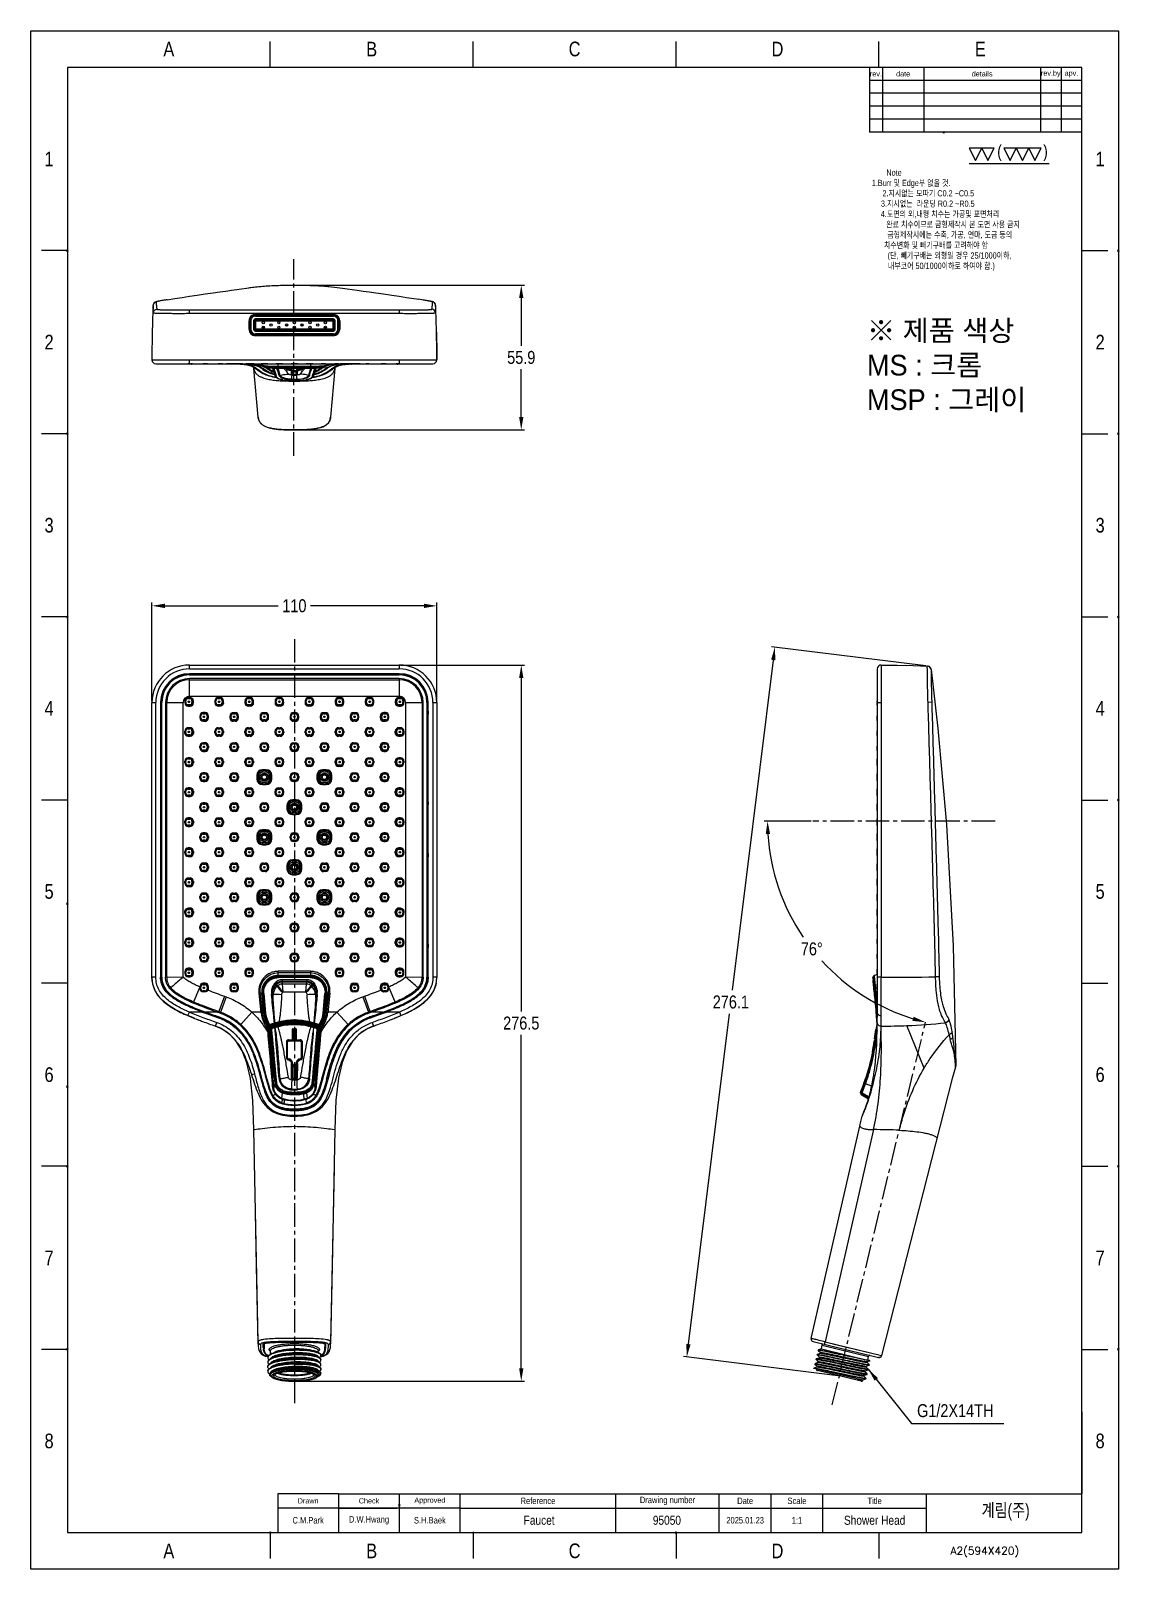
# Model space of a CAD drawing. Header units: inches. Extents: x -176 to 245, y -250 to 344.
import ezdxf

# ---------------------------------------------------------------- set-up
doc = ezdxf.new("R2010")
doc.units = ezdxf.units.IN
doc.header["$LTSCALE"] = 2.42
doc.header["$MEASUREMENT"] = 0
doc.header["$PDMODE"] = 3
doc.header["$PDSIZE"] = 0.3125
doc.linetypes.add('CENTER2', pattern=[1.125, 0.75, -0.125, 0.125, -0.125])
doc.linetypes.add('CENTERX2', pattern=[101.6, 63.5, -12.7, 12.7, -12.7])
doc.layers.get('0').update_dxf_attribs({"linetype": 'CONTINUOUS'})
doc.layers.get('Defpoints').update_dxf_attribs({"linetype": 'CONTINUOUS'})
for name, color, linetype in [('CENTER', 1, 'CENTER2'), ('FORM', 7, 'CONTINUOUS'), ('TEXT', 2, 'CONTINUOUS')]:
    doc.layers.add(name, color=color, linetype=linetype)
doc.layers.add('DIM', color=3, linetype='CONTINUOUS', lineweight=18)
doc.styles.add('ROMANS', font='romans')
doc.styles.get("Standard").update_dxf_attribs({"font": 'arial.ttf', "width": 0.8})
doc.dimstyles.new('ISO-25', dxfattribs={"dimtxt": 5, "dimasz": 2.5, "dimexe": 1.25, "dimexo": 0.625, "dimgap": 2, "dimtad": 1, "dimtih": 1, "dimtoh": 1, "dimdec": 1, "dimdsep": 46, "dimtxsty": 'Standard', "dimcen": 0, "dimclrd": 3, "dimclre": 3, "dimclrt": 4, "dimadec": 0, "dimazin": 0, "dimtfac": 1, "dimtdec": 1, "dimtmove": 0, "dimatfit": 3, "dimfxl": 1, "dimarcsym": 0})

msp = doc.modelspace()

# ---------------------------------------------------------------- texts
at = {"layer": 'DIM', "color": 4, "insert": (166.6, -186.27), "char_height": 5, "attachment_point": 1}
msp.add_mtext_dynamic_manual_height_columns('G1/2X14TH', width=32.4057, gutter_width=1, heights=[0], dxfattribs=at)
at = {"layer": 'FORM', "char_height": 5.66, "attachment_point": 5}
for s, width, insert in [('A', 10, (-122.33, 336.88)), ('B', 10, (-43.99, 336.88)), ('C', 10, (34.36, 336.88)), ('D', 10, (112.7, 336.88)), ('E', 10, (191.04, 336.88)), ('1', 50, (-168.57, 294.46)), ('1', 50, (237.29, 294.46)), ('2', 50, (-168.57, 223.75)), ('2', 50, (237.29, 223.75)), ('3', 50, (-168.57, 153.04)), ('3', 50, (237.29, 153.04)), ('4', 50, (-168.57, 82.34)), ('4', 50, (237.29, 82.34)), ('5', 50, (-168.57, 11.63)), ('5', 50, (237.29, 11.63)), ('6', 50, (-168.57, -59.08)), ('6', 50, (237.29, -59.08)), ('7', 50, (-168.57, -129.79)), ('7', 50, (237.29, -129.79)), ('8', 50, (-168.57, -200.49)), ('8', 50, (237.29, -200.49)), ('A', 10, (-122.33, -242.92)), ('B', 10, (-43.99, -242.92)), ('C', 10, (34.36, -242.92)), ('D', 10, (112.7, -242.92))]:
    msp.add_mtext_dynamic_manual_height_columns(s, width=width, gutter_width=12.5, heights=[0], dxfattribs=dict(at, insert=insert))
at = {"layer": 'TEXT', "style": 'ROMANS'}
msp.add_text(' A2(594X420)', height=3, dxfattribs=at).set_placement((177.46, -244.36))
at = {"layer": 'TEXT'}
for s, width, insert, char_height, attachment_point in [('rev.', 5, (150.72, 327.31), 2, 5), ('date', 16, (161.22, 327.31), 2, 5), ('details', 45, (191.72, 327.31), 2, 5), ('rev.by', 8, (218.22, 327.31), 2, 5), ('apv.', 8, (226.22, 327.31), 2, 5), ('{\\W9.3512; }Note\\P    1.{\\fGulim|b0|i0|c129|p50;Burr 및 Edge부 없을 것.\\P{\\W8.2709; }2.지시없는 모따기 C0.2 ~C0.5\\P{\\W7.5891; }3.지시없는  라운딩 R0.2 ~R0.5\\P{\\W7.5154; }4.도면의 외,내형 치수는 가공및 표면처리\\P{\\W4.58511; }      완료 치수이므로 금형제작시 본 도면 사용 금지\\P{\\W8.58218; }  금형제작시에는 수축, 가공, 연마, 도금 등의\\P          치수변화 및 빼기구배를 고려해야 함\\P{\\W9.65842; } (단, 빼기구배는 외형일 경우 25/1000이하,\\P            내부코어 50/1000이하로 하여야 함.)}', 82.7186, (146.03, 290.41), 2.4, 1), ('Drawn', 23.5, (-68.53, -223.6), 2, 5), ('Check', 23.5, (-45.03, -223.6), 2, 5), ('Approved', 23.5, (-21.53, -223.6), 2, 5), ('Reference', 60, (20.22, -223.6), 2.5, 5), ('Drawing number', 40, (70.22, -223.6), 2.5, 5), ('Date', 20, (100.22, -223.6), 2.5, 5), ('Scale', 20, (120.22, -223.6), 2.5, 5), ('Title', 40, (150.22, -223.6), 2.5, 5), ('C.M.Park', 23.5, (-68.53, -231.1), 2.5, 5), ('D.W.Hwang', 23.5, (-45.03, -231.1), 2.5, 5), ('S.H.Baek', 23.5, (-21.53, -231.1), 2.5, 5), ('Faucet', 23.5, (20.66, -231.1), 3.5, 5), ('95050', 23.5, (70, -231.1), 3.5, 5), ('2025.01.23', 23.5, (100.22, -231.1), 2.5, 5), ('1:1', 23.5, (120.22, -231.1), 2.5, 5), ('Shower Head', 23.5, (150.22, -231.1), 3.5, 5)]:
    msp.add_mtext_dynamic_manual_height_columns(s, width=width, gutter_width=12.5, heights=[0], dxfattribs=dict(at, insert=insert, char_height=char_height, attachment_point=attachment_point))
at = {"layer": 'TEXT', "char_height": 4.8, "attachment_point": 5}
for s, insert in [('(', (198.45, 296.74)), (')', (216.19, 296.74))]:
    msp.add_mtext(s, dxfattribs=dict(at, insert=insert))
at = {"layer": 'TEXT', "insert": (147.25, 232.2), "char_height": 8, "attachment_point": 1, "style": 'ROMANS'}
msp.add_mtext_dynamic_manual_height_columns('{\\fGulim|b0|i0|c129|p50;※ 제품 색상\\PMS : 크롬\\PMSP : 그레이}', width=100.6988, gutter_width=1, heights=[0], dxfattribs=at)
at = {"layer": 'TEXT', "linetype": 'CENTERX2', "insert": (200.8, -227.97), "char_height": 5, "attachment_point": 5}
msp.add_mtext_dynamic_manual_height_columns('{\\fHYGothic-Medium|b0|i0|c129|p18;계림(주)}', width=60, gutter_width=12.5, heights=[0], dxfattribs=at)

# ---------------------------------------------------------------- blocks, each defined once
blk = doc.blocks.new('*D1')
at = {"layer": 'Defpoints', "color": 0, "transparency": 16777216}
for p in [(-18.85, 121.94), (-128.85, 84.6), (-18.85, 84.6)]:
    blk.add_point(p, dxfattribs=at)
at = {"layer": 'DIM', "color": 3, "lineweight": -2, "transparency": 16777216}
for p, q in [((-128.85, 85.23), (-128.85, 123.19)), ((-123.85, 121.94), (-80.07, 121.94)), ((-23.85, 121.94), (-67.62, 121.94)), ((-18.85, 85.23), (-18.85, 123.19))]:
    blk.add_line(p, q, dxfattribs=at)
at = {"layer": 'DIM', "color": 3, "transparency": 16777216}
for points in [[(-123.85, 122.77), (-123.85, 121.1), (-128.85, 121.94)], [(-23.85, 122.77), (-23.85, 121.1), (-18.85, 121.94)]]:
    blk.add_solid(points, dxfattribs=at)
at = {"layer": 'DIM', "color": 4, "transparency": 16777216, "insert": (-73.85, 121.94), "char_height": 5, "attachment_point": 5}
blk.add_mtext('110', dxfattribs=at)
blk = doc.blocks.new('*D2')
at = {"layer": 'Defpoints', "color": 0, "transparency": 16777216}
for p in [(-33.35, 99.1), (-73.85, -177.43), (13.76, -177.43)]:
    blk.add_point(p, dxfattribs=at)
at = {"layer": 'DIM', "color": 3, "lineweight": -2, "transparency": 16777216}
for p, q in [((-32.72, 99.1), (15.01, 99.1)), ((13.76, 94.1), (13.76, -34.61)), ((13.76, -172.43), (13.76, -43.72)), ((-73.22, -177.43), (15.01, -177.43))]:
    blk.add_line(p, q, dxfattribs=at)
at = {"layer": 'DIM', "color": 3, "transparency": 16777216}
for points in [[(12.93, 94.1), (14.59, 94.1), (13.76, 99.1)], [(12.93, -172.43), (14.59, -172.43), (13.76, -177.43)]]:
    blk.add_solid(points, dxfattribs=at)
at = {"layer": 'DIM', "color": 4, "transparency": 16777216, "insert": (13.76, -39.16), "char_height": 5, "attachment_point": 5}
blk.add_mtext('276.5', dxfattribs=at)
blk = doc.blocks.new('*D3')
at = {"layer": 'Defpoints', "color": 0, "transparency": 16777216}
for p in [(111.69, 105.99), (170.59, 98.68), (136.59, -175.36)]:
    blk.add_point(p, dxfattribs=at)
at = {"layer": 'DIM', "color": 3, "lineweight": -2, "transparency": 16777216}
for p, q in [((111.08, 101.03), (95.26, -26.48)), ((169.97, 98.76), (110.45, 106.14)), ((78.3, -163.09), (94.13, -35.58)), ((135.97, -175.28), (76.45, -167.9))]:
    blk.add_line(p, q, dxfattribs=at)
at = {"layer": 'DIM', "color": 3, "transparency": 16777216}
for points in [[(110.25, 101.13), (111.9, 100.92), (111.69, 105.99)], [(77.48, -162.98), (79.13, -163.19), (77.69, -168.05)]]:
    blk.add_solid(points, dxfattribs=at)
at = {"layer": 'DIM', "color": 4, "transparency": 16777216, "insert": (94.69, -31.03), "char_height": 5, "attachment_point": 5}
blk.add_mtext('276.1', dxfattribs=at)
blk = doc.blocks.new('*D4')
at = {"layer": 'Defpoints', "color": 0, "transparency": 16777216}
for p in [(126.36, 38.85), (196.71, 38.85), (116.61, 4.52), (176.85, -10.19), (133.86, -186.53)]:
    blk.add_point(p, dxfattribs=at)
at = {"layer": 'DIM', "color": 3, "lineweight": -2, "transparency": 16777216}
blk.add_line((125.73, 38.85), (107.61, 38.85), dxfattribs=at)
for start, end in [(183.58402, 214.10924), (222.4287, 252.71598)]:
    blk.add_arc((188.81, 38.85), 79.95, start, end, dxfattribs=at)
at = {"layer": 'DIM', "color": 3, "transparency": 16777216}
for points in [[(108.18, 33.83), (109.85, 33.88), (108.86, 38.85)], [(165.28, -36.68), (164.83, -38.28), (169.87, -38.82)]]:
    blk.add_solid(points, dxfattribs=at)
at = {"layer": 'DIM', "color": 4, "transparency": 16777216, "insert": (125.94, -10.53), "char_height": 5, "attachment_point": 5}
blk.add_mtext('76°', dxfattribs=at)
blk = doc.blocks.new('*D5')
at = {"layer": 'Defpoints', "color": 0, "transparency": 16777216}
for p in [(-74.1, 245.76), (13.76, 245.76), (-74, 189.85)]:
    blk.add_point(p, dxfattribs=at)
at = {"layer": 'DIM', "color": 3, "lineweight": -2, "transparency": 16777216}
for p, q in [((-73.48, 245.76), (15.01, 245.76)), ((13.76, 240.76), (13.76, 222.36)), ((13.76, 194.85), (13.76, 213.25)), ((-73.37, 189.85), (15.01, 189.85))]:
    blk.add_line(p, q, dxfattribs=at)
at = {"layer": 'DIM', "color": 3, "transparency": 16777216}
for points in [[(12.93, 240.76), (14.59, 240.76), (13.76, 245.76)], [(12.93, 194.85), (14.59, 194.85), (13.76, 189.85)]]:
    blk.add_solid(points, dxfattribs=at)
at = {"layer": 'DIM', "color": 4, "transparency": 16777216, "insert": (13.76, 217.81), "char_height": 5, "attachment_point": 5}
blk.add_mtext('55.9', dxfattribs=at)

# ---------------------------------------------------------------- dimensions: what is measured, and where the dimension line sits
at = {"layer": 'DIM'}
for base, p1, p2, picture, middle in [((13.76, 245.76), (-74, 189.85), (-74.1, 245.76), '*D5', (13.76, 217.81)), ((13.76, -177.43), (-33.35, 99.1), (-73.85, -177.43), '*D2', (13.76, -39.16))]:
    dim = msp.add_linear_dim(base=base, p1=p1, p2=p2, angle=90, dimstyle='ISO-25', override={"dimasz": 5, "dimtad": 0}, dxfattribs=at)
    dim.commit()
    dim.dimension.update_dxf_attribs({"geometry": picture, "text_midpoint": middle})
dim = msp.add_linear_dim(base=(-18.85, 121.94), p1=(-128.85, 84.6), p2=(-18.85, 84.6), dimstyle='ISO-25', override={"dimasz": 5, "dimtad": 0}, dxfattribs=at)
dim.commit()
dim.dimension.update_dxf_attribs({"geometry": '*D1', "text_midpoint": (-73.85, 121.94)})
dim = msp.add_aligned_dim(p1=(136.59, -175.36), p2=(170.59, 98.68), distance=59.35, dimstyle='ISO-25', override={"dimasz": 5, "dimtad": 0}, dxfattribs=at)
dim.commit()
dim.dimension.update_dxf_attribs({"geometry": '*D3', "text_midpoint": (94.69, -31.03)})
dim = msp.add_angular_dim_2l(base=(116.61, 4.52), line1=((133.86, -186.53), (176.85, -10.19)), line2=((196.71, 38.85), (126.36, 38.85)), dimstyle='ISO-25', override={"dimasz": 5, "dimtad": 0}, dxfattribs=at)
dim.commit()
dim.dimension.update_dxf_attribs({"geometry": '*D4', "text_midpoint": (125.94, -10.53)})

# ---------------------------------------------------------------- linework, layer by layer
at = {"color": 7, "linetype": 'Continuous'}
for p, q in [((-56.27, 244.75), (-55.32, 244.62)), ((-128.38, 237.92), (-128.38, 237.92)), ((-125, 239.77), (-125.05, 239.76)), ((-122.95, 240.1), (-123.04, 240.09)), ((-30.53, 241.01), (-25.85, 240.28)), ((-24.14, 240.01), (-25.85, 240.28)), ((-23.25, 239.86), (-24.14, 240.01)), ((-19.32, 237.92), (-19.32, 237.92)), ((-128.49, 235.2), (-128.5, 235.01)), ((-128.48, 235.2), (-128.48, 235.01)), ((-128.37, 235.05), (-128.38, 235)), ((-128.37, 234.98), (-128.38, 235)), ((-128.37, 235.05), (-128.37, 235.39)), ((-128.37, 235.03), (-128.37, 235.05)), ((-91.35, 228.72), (-91.35, 232.01)), ((-90.95, 232.62), (-91.05, 232)), ((-91.05, 232), (-91.05, 228.71)), ((-90.94, 232.15), (-91.02, 232.15)), ((-90.95, 228.71), (-90.95, 232)), ((-90.68, 233.16), (-90.58, 233.16)), ((-90.65, 232.01), (-90.65, 228.72)), ((-90.15, 233.62), (-90.15, 233.75)), ((-90.13, 233.64), (-90.15, 233.63)), ((-90.11, 233.62), (-90.13, 233.62)), ((-88.84, 231.95), (-89.31, 231.95)), ((-88.89, 234.05), (-89.06, 234.05)), ((-58.8, 234.47), (-88.89, 234.47)), ((-88.89, 234.15), (-88.89, 234.45)), ((-88.89, 234.15), (-58.8, 234.15)), ((-88.89, 233.77), (-88.89, 234.05)), ((-58.8, 234.05), (-88.89, 234.05)), ((-88.89, 233.77), (-58.8, 233.77)), ((-88.85, 232.41), (-88.85, 232.7)), ((-58.85, 232.7), (-88.85, 232.7)), ((-88.85, 232.41), (-88.84, 231.95)), ((-88.85, 232.41), (-58.85, 232.41)), ((-88.84, 231.95), (-88.83, 228.76)), ((-88.84, 231.95), (-58.38, 231.95)), ((-84.33, 234.15), (-84.33, 234.05)), ((-84.11, 234.05), (-84.11, 234.15)), ((-63.58, 234.15), (-63.58, 234.05)), ((-59.62, 234.05), (-59.62, 234.15)), ((-58.89, 234.05), (-58.89, 234.15)), ((-58.86, 228.76), (-58.85, 231.95)), ((-58.85, 232.41), (-58.85, 232.7)), ((-58.85, 231.95), (-58.85, 232.41)), ((-58.8, 234.15), (-58.8, 234.47)), ((-58.8, 233.77), (-58.8, 234.05)), ((-57.4, 233.58), (-57.39, 233.49)), ((-57.05, 228.72), (-57.05, 232.01)), ((-56.76, 232.15), (-56.67, 232.15)), ((-56.75, 232), (-56.75, 228.71)), ((-56.65, 232), (-56.74, 232.62)), ((-56.65, 228.71), (-56.65, 232)), ((-56.35, 232.01), (-56.35, 228.72)), ((-90.94, 228.55), (-91.02, 228.55)), ((-90.95, 228.71), (-90.94, 228.59)), ((-88.83, 228.76), (-89.32, 228.75)), ((-89.29, 226.7), (-89.29, 226.62)), ((-58.54, 226.6), (-89.15, 226.6)), ((-88.99, 226.66), (-88.99, 226.6)), ((-88.95, 226.65), (-88.95, 226.6)), ((-88.9, 226.65), (-58.8, 226.65)), ((-88.89, 226.65), (-88.89, 226.96)), ((-58.8, 226.96), (-88.89, 226.96)), ((-88.89, 226.25), (-88.89, 226.55)), ((-58.8, 226.55), (-88.89, 226.55)), ((-88.89, 226.25), (-58.8, 226.25)), ((-88.85, 228.27), (-88.83, 228.76)), ((-88.85, 227.99), (-88.85, 228.27)), ((-58.85, 228.27), (-88.85, 228.27)), ((-88.85, 227.99), (-58.85, 227.99)), ((-58.86, 228.76), (-88.83, 228.76)), ((-88.37, 226.65), (-88.37, 226.6)), ((-86.29, 229.6), (-85.45, 229.6)), ((-86.13, 229.1), (-85.58, 229.1)), ((-81.9, 226.65), (-81.9, 226.6)), ((-78.07, 226.65), (-78.07, 226.6)), ((-77.39, 226.65), (-77.39, 226.6)), ((-77.35, 226.65), (-77.35, 226.6)), ((-76.77, 226.65), (-76.77, 226.6)), ((-74.27, 229.6), (-73.42, 229.6)), ((-74.12, 229.1), (-73.58, 229.1)), ((-70.3, 226.65), (-70.3, 226.6)), ((-69.63, 226.65), (-69.63, 226.6)), ((-65.79, 226.65), (-65.79, 226.6)), ((-65.75, 226.65), (-65.75, 226.6)), ((-65.17, 226.65), (-65.17, 226.6)), ((-62.25, 229.6), (-61.42, 229.6)), ((-62.12, 229.1), (-61.58, 229.1)), ((-58.85, 228.27), (-58.86, 228.76)), ((-58.37, 228.75), (-58.86, 228.76)), ((-58.85, 227.99), (-58.85, 228.27)), ((-58.8, 226.65), (-58.8, 226.96)), ((-58.8, 226.25), (-58.8, 226.55)), ((-58.7, 226.66), (-58.7, 226.6)), ((-57.37, 227.25), (-57.37, 227.13)), ((-56.76, 228.55), (-56.67, 228.55)), ((-128.85, 216.9), (-18.85, 216.9)), ((-127.35, 215.4), (-20.35, 215.4)), ((-114.93, 215.36), (-114.93, 215.36)), ((-114.23, 215.32), (-114.93, 215.36)), ((-114.35, 215.4), (-114.35, 216.9)), ((-114.23, 215.32), (-114.23, 215.32)), ((-113.39, 215.36), (-113.39, 215.32)), ((-109.11, 215.36), (-109.11, 215.36)), ((-108.41, 215.33), (-109.11, 215.36)), ((-108.41, 215.33), (-108.41, 215.33)), ((-108.2, 215.32), (-107.76, 215.31)), ((-107.57, 215.36), (-107.57, 215.33)), ((-103.28, 215.35), (-103.28, 215.35)), ((-102.58, 215.33), (-103.28, 215.35)), ((-102.58, 215.33), (-102.58, 215.33)), ((-101.75, 215.38), (-101.75, 215.34)), ((-101.6, 215.37), (-100.77, 215.37)), ((-100.77, 215.37), (-97.53, 215.33)), ((-100.03, 215.39), (-98.08, 215.38)), ((-98.55, 215.38), (-98.24, 215.37)), ((-98.07, 215.38), (-98.27, 215.38)), ((-97.46, 215.36), (-97.46, 215.36)), ((-96.76, 215.34), (-97.46, 215.36)), ((-97.46, 215.33), (-97.38, 215.33)), ((-97.38, 215.33), (-97.28, 215.32)), ((-96.8, 215.31), (-96.71, 215.31)), ((-96.76, 215.34), (-96.76, 215.34)), ((-96.55, 215.32), (-96.12, 215.33)), ((-95.92, 215.38), (-95.92, 215.35)), ((-95.89, 215.35), (-94.58, 215.34)), ((-95.88, 215.35), (-95.83, 215.35)), ((-95.83, 215.35), (-95.61, 215.34)), ((-95.55, 215.27), (-95.49, 215.27)), ((-94.58, 215.34), (-91.99, 215.24)), ((-92.88, 215.26), (-92.8, 215.25)), ((-92.53, 215.33), (-92.48, 215.33)), ((-92.37, 215.26), (-92.47, 215.27)), ((-91.64, 215.34), (-91.64, 215.34)), ((-90.94, 215.33), (-91.64, 215.34)), ((-91.61, 215.31), (-91.54, 215.3)), ((-91, 215.28), (-90.93, 215.28)), ((-90.94, 215.33), (-90.94, 215.33)), ((-89.96, 214.29), (-89.96, 214.29)), ((-89.46, 213.6), (-89.51, 213.99)), ((-86.47, 214.92), (-86.56, 215.38)), ((-86.44, 214.84), (-86.49, 214.86)), ((-86.44, 214.85), (-86.48, 214.86)), ((-86.46, 214.92), (-86.46, 214.92)), ((-86.46, 214.92), (-86.46, 214.92)), ((-86.46, 214.92), (-86.46, 214.92)), ((-85.94, 214.32), (-86.25, 214.57)), ((-86.25, 214.57), (-86.25, 214.57)), ((-85.94, 214.32), (-85.94, 214.32)), ((-85.82, 215.35), (-85.82, 215.35)), ((-85.12, 215.34), (-85.82, 215.35)), ((-85.12, 215.34), (-85.12, 215.34)), ((-81.85, 214.05), (-81.83, 214.05)), ((-80.05, 213.72), (-80.05, 215.34)), ((-67.64, 214.29), (-80.05, 214.29)), ((-80.05, 214.02), (-67.64, 214.02)), ((-80, 215.34), (-80, 215.34)), ((-79.3, 215.34), (-80, 215.34)), ((-79.3, 215.34), (-79.3, 215.34)), ((-74.2, 215.35), (-74.2, 215.35)), ((-73.5, 215.35), (-74.2, 215.35)), ((-73.5, 215.35), (-73.5, 215.35)), ((-67.7, 215.34), (-68.4, 215.34)), ((-68.4, 215.34), (-68.4, 215.34)), ((-67.7, 215.34), (-67.7, 215.34)), ((-67.64, 215.34), (-67.64, 213.72)), ((-65.87, 214.05), (-65.85, 214.05)), ((-61.88, 215.35), (-62.57, 215.34)), ((-62.57, 215.34), (-62.57, 215.34)), ((-61.88, 215.35), (-61.88, 215.35)), ((-61.75, 214.32), (-61.79, 214.29)), ((-61.44, 214.57), (-61.75, 214.32)), ((-61.45, 214.57), (-61.45, 214.57)), ((-61.2, 214.87), (-61.25, 214.85)), ((-61.2, 214.87), (-61.25, 214.85)), ((-61.24, 213.82), (-61.23, 213.83)), ((-61.14, 215.38), (-61.23, 214.92)), ((-61.23, 214.92), (-61.23, 214.92)), ((-61.23, 214.92), (-61.23, 214.92)), ((-61.23, 214.92), (-61.23, 214.92)), ((-58.43, 214.94), (-56.45, 215.19)), ((-58.18, 213.98), (-58.23, 213.6)), ((-56.74, 215.28), (-56.81, 215.28)), ((-56.75, 215.33), (-56.05, 215.34)), ((-56.75, 215.33), (-56.75, 215.33)), ((-56.1, 215.31), (-56.18, 215.3)), ((-56.05, 215.34), (-56.05, 215.34)), ((-54.84, 215.26), (-54.9, 215.25)), ((-52.68, 215.25), (-50.07, 215.33)), ((-51.81, 215.35), (-52.03, 215.34)), ((-51.94, 215.4), (-51.89, 215.37)), ((-51.88, 215.37), (-51.85, 215.36)), ((-51.84, 215.28), (-51.71, 215.29)), ((-51.77, 215.35), (-51.77, 215.38)), ((-51.52, 215.33), (-51.17, 215.32)), ((-50.95, 215.31), (-50.87, 215.31)), ((-50.23, 215.36), (-50.93, 215.34)), ((-50.93, 215.34), (-50.93, 215.34)), ((-50.87, 215.31), (-50.7, 215.32)), ((-50.32, 215.33), (-50.27, 215.33)), ((-50.23, 215.36), (-50.23, 215.36)), ((-50.07, 215.33), (-47.04, 215.37)), ((-50.02, 215.35), (-49.59, 215.38)), ((-49.59, 215.38), (-49.43, 215.4)), ((-49.14, 215.38), (-49.44, 215.37)), ((-47.04, 215.37), (-46.06, 215.37)), ((-45.95, 215.34), (-45.95, 215.38)), ((-45.11, 215.33), (-44.41, 215.35)), ((-45.11, 215.33), (-45.11, 215.33)), ((-44.41, 215.35), (-44.41, 215.35)), ((-40.31, 215.38), (-40.24, 215.35)), ((-40.24, 215.35), (-40.21, 215.34)), ((-40.13, 215.33), (-40.13, 215.36)), ((-39.87, 215.31), (-39.52, 215.32)), ((-38.59, 215.36), (-39.29, 215.33)), ((-39.29, 215.33), (-39.29, 215.33)), ((-38.59, 215.36), (-38.59, 215.36)), ((-34.3, 215.32), (-34.3, 215.36)), ((-33.47, 215.32), (-32.77, 215.36)), ((-33.47, 215.32), (-33.47, 215.32)), ((-33.35, 216.9), (-33.35, 215.4)), ((-32.77, 215.36), (-32.77, 215.36)), ((-87.83, 194.78), (-89.46, 213.6)), ((-88.84, 213.52), (-88.83, 213.52)), ((-84.5, 212.52), (-84.5, 212.26)), ((-81.37, 210.84), (-81.37, 210.84)), ((-81.21, 210.61), (-80.95, 210.39)), ((-80.58, 209.93), (-80.82, 210.11)), ((-67.64, 213.8), (-80.05, 213.8)), ((-80.05, 213.72), (-67.64, 213.72)), ((-78.37, 209.14), (-78.37, 209.14)), ((-76.95, 213.72), (-76.95, 213.3)), ((-76.85, 213.72), (-76.85, 213.21)), ((-76.85, 213.21), (-76.84, 213.19)), ((-76.85, 213.21), (-76.85, 213.21)), ((-76.84, 213.17), (-76.85, 213.21)), ((-76.75, 213.11), (-76.75, 213.72)), ((-76.65, 213.72), (-76.65, 213.11)), ((-76.55, 213.21), (-76.55, 213.72)), ((-76.45, 213.3), (-76.45, 213.72)), ((-76.35, 212.99), (-76.35, 212.99)), ((-76.35, 212.99), (-75.87, 212.95)), ((-76.35, 212.99), (-75.87, 212.95)), ((-75.83, 212.97), (-76.31, 213.01)), ((-75.8, 213.11), (-76.28, 213.15)), ((-76.28, 213.11), (-76.28, 213.15)), ((-76.28, 213.11), (-75.8, 213.07)), ((-76.25, 213.25), (-75.77, 213.21)), ((-75.87, 212.95), (-75.87, 212.95)), ((-75.8, 213.11), (-75.8, 213.07)), ((-74.92, 211.21), (-74.85, 211.18)), ((-74.91, 209.25), (-74.89, 209.42)), ((-74.85, 211.16), (-74.86, 211.2)), ((-74.85, 211.16), (-74.85, 211.19)), ((-74.84, 211.13), (-74.85, 211.16)), ((-74.69, 212.49), (-74.7, 212.52)), ((-74.66, 212.5), (-74.7, 212.52)), ((-74.66, 212.49), (-74.7, 212.52)), ((-74.62, 211.05), (-74.65, 211.04)), ((-73.04, 211.04), (-74.65, 211.04)), ((-74.59, 211.07), (-74.62, 211.05)), ((-74.55, 211.16), (-74.54, 211.19)), ((-74.55, 211.13), (-74.55, 211.16)), ((-73.14, 211.13), (-74.55, 211.13)), ((-74.55, 211.01), (-73.14, 211.01)), ((-74.55, 211), (-74.55, 211.01)), ((-74.55, 211), (-73.14, 211)), ((-74.54, 211.19), (-73.15, 211.19)), ((-74.45, 211.29), (-73.24, 211.29)), ((-73.15, 211.19), (-73.14, 211.16)), ((-73.14, 211.16), (-73.14, 211.13)), ((-73.14, 211.01), (-73.14, 211)), ((-73.07, 211.01), (-73.14, 211.01)), ((-73.08, 211.05), (-73.1, 211.07)), ((-73.04, 211.04), (-73.08, 211.05)), ((-73, 212.52), (-73.04, 212.49)), ((-73, 212.52), (-73.03, 212.5)), ((-73, 212.52), (-73, 212.49)), ((-72.84, 211.11), (-72.86, 211.1)), ((-72.84, 211.16), (-72.85, 211.13)), ((-72.84, 211.2), (-72.84, 211.16)), ((-72.84, 211.19), (-72.83, 211.2)), ((-72.84, 211.16), (-72.84, 211.2)), ((-72.84, 211.16), (-72.84, 211.19)), ((-72.78, 209.25), (-72.8, 209.42)), ((-71.93, 213.21), (-71.45, 213.25)), ((-71.41, 213.15), (-71.89, 213.11)), ((-71.89, 213.07), (-71.41, 213.11)), ((-71.89, 213.07), (-71.89, 213.11)), ((-71.38, 213.01), (-71.86, 212.97)), ((-71.83, 212.95), (-71.35, 212.99)), ((-71.82, 212.95), (-71.83, 212.95)), ((-71.82, 212.95), (-71.34, 212.99)), ((-71.41, 213.15), (-71.41, 213.11)), ((-71.34, 212.99), (-71.35, 212.99)), ((-71.25, 213.72), (-71.25, 213.3)), ((-71.15, 213.72), (-71.15, 213.21)), ((-71.05, 213.11), (-71.05, 213.72)), ((-70.95, 213.72), (-70.95, 213.11)), ((-70.85, 213.21), (-70.85, 213.72)), ((-70.85, 213.21), (-70.85, 213.21)), ((-70.85, 213.19), (-70.85, 213.21)), ((-70.85, 213.21), (-70.85, 213.17)), ((-70.75, 213.3), (-70.75, 213.72)), ((-69.35, 209.13), (-69.35, 209.13)), ((-67.26, 209.83), (-67.1, 209.94)), ((-66.88, 210.11), (-67.11, 209.93)), ((-66.75, 210.21), (-66.88, 210.11)), ((-66.48, 210.61), (-66.75, 210.39)), ((-66.33, 210.84), (-66.33, 210.85)), ((-58.23, 213.6), (-59.86, 194.78)), ((-58.87, 213.51), (-58.86, 213.52)), ((-87.83, 194.79), (-87.83, 194.81)), ((-59.84, 195.1), (-59.86, 194.81)), ((-114.35, 97.6), (-114.35, 99.1)), ((-114.35, 99.1), (-33.35, 99.1)), ((-114.35, 97.6), (-33.35, 97.6)), ((-114.35, 95.3), (-114.35, 95.75)), ((-33.35, 95.75), (-114.35, 95.75)), ((-33.35, 95.6), (-114.35, 95.6)), ((-114.35, 95.3), (-33.35, 95.3)), ((-112.85, 95.72), (-112.96, 95.6)), ((-112.85, 95.72), (-112.85, 95.6)), ((-112.85, 95.72), (-111.65, 95.72)), ((-111.65, 95.72), (-111.65, 95.6)), ((-111.65, 95.72), (-111.53, 95.6)), ((-106.65, 95.67), (-106.65, 95.69)), ((-106.65, 95.69), (-96.05, 95.69)), ((-106.65, 95.67), (-106.36, 95.67)), ((-106.36, 95.6), (-106.36, 95.69)), ((-96.33, 95.69), (-96.33, 95.6)), ((-96.33, 95.67), (-96.05, 95.67)), ((-96.05, 95.69), (-96.05, 95.67)), ((-93.55, 95.72), (-93.66, 95.6)), ((-93.55, 95.72), (-93.55, 95.6)), ((-93.55, 95.72), (-92.35, 95.72)), ((-92.35, 95.72), (-92.35, 95.6)), ((-92.35, 95.72), (-92.23, 95.6)), ((-88.89, 95.6), (-88.89, 95.66)), ((-58.8, 95.66), (-88.89, 95.66)), ((-88.75, 95.66), (-88.75, 95.6)), ((-86.05, 95.6), (-86.05, 95.66)), ((-61.65, 95.66), (-61.65, 95.6)), ((-58.95, 95.6), (-58.95, 95.66)), ((-58.8, 95.66), (-58.8, 95.6)), ((-55.46, 95.6), (-55.35, 95.72)), ((-55.35, 95.72), (-55.35, 95.6)), ((-55.35, 95.72), (-54.15, 95.72)), ((-54.15, 95.72), (-54.15, 95.6)), ((-54.03, 95.6), (-54.15, 95.72)), ((-51.65, 95.67), (-51.65, 95.69)), ((-51.65, 95.69), (-41.05, 95.69)), ((-51.65, 95.67), (-51.36, 95.67)), ((-51.36, 95.69), (-51.36, 95.6)), ((-41.33, 95.6), (-41.33, 95.69)), ((-41.33, 95.67), (-41.05, 95.67)), ((-41.05, 95.69), (-41.05, 95.67)), ((-36.16, 95.6), (-36.05, 95.72)), ((-36.05, 95.72), (-36.05, 95.6)), ((-36.05, 95.72), (-34.85, 95.72)), ((-34.85, 95.72), (-34.85, 95.6)), ((-34.73, 95.6), (-34.85, 95.72)), ((-33.35, 99.1), (-33.35, 97.6)), ((-33.35, 95.75), (-33.35, 95.3)), ((151.23, 97.6), (151.23, -35.33)), ((152.73, 99.1), (152.73, -21.4)), ((152.73, 99.1), (158.68, 99.06)), ((152.73, 99.1), (158.97, 99.05)), ((158.68, 99.06), (165.05, 98.9)), ((162.09, 98.99), (162.57, 98.97)), ((165.05, 98.9), (170.58, 98.67)), ((170.58, 98.68), (170.59, 98.68)), ((170.58, 98.67), (170.58, 98.67)), ((170.89, 98.64), (170.62, 98.68)), ((172.07, 97.36), (172, 97.27)), ((-114.35, 87.07), (-114.35, 93.83)), ((-33.35, 93.83), (-114.35, 93.83)), ((-114.35, 93.41), (-33.35, 93.41)), ((-33.35, 93.83), (-33.35, 87.07)), ((-128.85, -21.4), (-128.85, 84.6)), ((-128.85, 84.6), (-127.35, 84.6)), ((-127.35, -21.4), (-127.35, 84.6)), ((-125.5, 84.6), (-125.5, -21.4)), ((-125.5, 84.6), (-125.04, 84.6)), ((-125.34, 84.6), (-125.34, -21.4)), ((-125.04, -21.4), (-125.04, 84.6)), ((-123.57, 84.6), (-123.57, -21.39)), ((-123.57, 84.6), (-116.81, 84.6)), ((-123.15, -21.39), (-123.15, 84.6)), ((-116.81, -21.34), (-116.81, 84.6)), ((-116.15, 85.21), (-116.05, 85.27)), ((-116.15, 85.21), (-116.15, 84.51)), ((-116.05, 84.57), (-116.15, 84.51)), ((-116.05, 85.27), (-116.05, 84.57)), ((-115.77, 84.58), (-115.77, 85.28)), ((-114.93, 86.12), (-114.23, 86.12)), ((-114.23, 83.75), (-114.93, 83.75)), ((-114.91, 86.41), (-114.85, 86.51)), ((-114.21, 86.41), (-114.91, 86.41)), ((-114.84, 83.19), (-114.91, 83.44)), ((-114.91, 83.44), (-114.21, 83.44)), ((-114.15, 86.51), (-114.85, 86.51)), ((-114.84, 83.19), (-114.14, 83.18)), ((-114.35, 87.07), (-33.35, 87.07)), ((-114.15, 86.51), (-114.21, 86.41)), ((-114.21, 83.44), (-114.14, 83.18)), ((-113.39, 85.29), (-113.39, 84.59)), ((-113.08, 84.58), (-113.08, 85.28)), ((-113.08, 85.28), (-112.83, 85.21)), ((-112.82, 84.51), (-113.08, 84.58)), ((-112.82, 84.51), (-112.83, 85.21)), ((-104.53, 85.21), (-104.54, 84.51)), ((-104.41, 84.57), (-104.54, 84.51)), ((-104.53, 85.21), (-104.41, 85.27)), ((-104.41, 85.27), (-104.41, 84.57)), ((-104.12, 84.58), (-104.12, 85.28)), ((-103.28, 86.12), (-102.58, 86.12)), ((-102.58, 83.75), (-103.28, 83.75)), ((-103.27, 86.41), (-103.23, 86.51)), ((-102.58, 86.41), (-103.27, 86.41)), ((-103.23, 83.18), (-103.27, 83.44)), ((-103.27, 83.44), (-102.58, 83.44)), ((-103.23, 86.51), (-102.53, 86.51)), ((-102.53, 83.18), (-103.23, 83.18)), ((-102.53, 86.51), (-102.58, 86.41)), ((-102.58, 83.44), (-102.53, 83.18)), ((-101.75, 85.29), (-101.75, 84.59)), ((-101.44, 84.58), (-101.44, 85.27)), ((-101.44, 85.27), (-101.22, 85.21)), ((-101.21, 84.51), (-101.44, 84.58)), ((-101.21, 84.51), (-101.22, 85.21)), ((-92.92, 85.21), (-92.77, 85.27)), ((-92.92, 85.21), (-92.92, 84.51)), ((-92.77, 84.57), (-92.92, 84.51)), ((-92.77, 85.27), (-92.77, 84.57)), ((-92.48, 84.59), (-92.48, 85.28)), ((-91.64, 86.41), (-91.62, 86.51)), ((-90.94, 86.41), (-91.64, 86.41)), ((-91.64, 86.12), (-91.64, 86.41)), ((-91.64, 86.12), (-90.94, 86.12)), ((-90.94, 83.75), (-91.64, 83.75)), ((-91.64, 83.44), (-91.64, 83.75)), ((-91.61, 83.18), (-91.64, 83.44)), ((-91.64, 83.44), (-90.94, 83.44)), ((-91.62, 86.51), (-90.92, 86.51)), ((-90.91, 83.18), (-91.61, 83.18)), ((-90.92, 86.51), (-90.94, 86.41)), ((-90.94, 86.41), (-90.94, 86.12)), ((-90.94, 83.75), (-90.94, 83.44)), ((-90.94, 83.44), (-90.91, 83.18)), ((-90.1, 85.29), (-90.1, 84.59)), ((-89.8, 84.57), (-89.8, 85.27)), ((-89.8, 85.27), (-89.6, 85.21)), ((-89.6, 84.51), (-89.8, 84.57)), ((-89.6, 84.51), (-89.6, 85.21)), ((-81.3, 85.21), (-81.31, 84.51)), ((-81.13, 84.57), (-81.31, 84.51)), ((-81.3, 85.21), (-81.13, 85.27)), ((-81.13, 85.27), (-81.13, 84.57)), ((-80.84, 84.59), (-80.84, 85.29)), ((-80, 86.12), (-80, 86.51)), ((-80, 86.51), (-79.3, 86.51)), ((-79.3, 86.41), (-80, 86.41)), ((-80, 86.12), (-79.3, 86.12)), ((-80, 83.18), (-80, 83.75)), ((-79.3, 83.75), (-80, 83.75)), ((-80, 83.44), (-79.3, 83.44)), ((-79.3, 83.18), (-80, 83.18)), ((-79.3, 86.51), (-79.3, 86.12)), ((-79.3, 83.75), (-79.3, 83.18)), ((-78.46, 85.29), (-78.46, 84.59)), ((-78.16, 84.57), (-78.16, 85.27)), ((-78.16, 85.27), (-77.99, 85.21)), ((-77.98, 84.51), (-78.16, 84.57)), ((-77.98, 84.51), (-77.99, 85.21)), ((-69.7, 85.21), (-69.71, 84.51)), ((-69.53, 84.57), (-69.71, 84.51)), ((-69.7, 85.21), (-69.53, 85.27)), ((-69.53, 85.27), (-69.53, 84.57)), ((-69.24, 84.59), (-69.24, 85.29)), ((-68.4, 86.12), (-68.4, 86.51)), ((-68.4, 86.51), (-67.7, 86.51)), ((-67.7, 86.41), (-68.4, 86.41)), ((-68.4, 86.12), (-67.7, 86.12)), ((-68.4, 83.18), (-68.4, 83.75)), ((-67.7, 83.75), (-68.4, 83.75)), ((-68.4, 83.44), (-67.7, 83.44)), ((-67.7, 83.18), (-68.4, 83.18)), ((-67.7, 86.51), (-67.7, 86.12)), ((-67.7, 83.75), (-67.7, 83.18)), ((-66.86, 85.29), (-66.86, 84.59)), ((-66.56, 84.57), (-66.56, 85.27)), ((-66.56, 85.27), (-66.39, 85.21)), ((-66.38, 84.51), (-66.56, 84.57)), ((-66.38, 84.51), (-66.39, 85.21)), ((-58.09, 85.21), (-58.1, 84.51)), ((-57.89, 84.57), (-58.1, 84.51)), ((-58.09, 85.21), (-57.89, 85.27)), ((-57.89, 85.27), (-57.89, 84.57)), ((-57.59, 84.59), (-57.59, 85.29)), ((-56.76, 86.41), (-56.78, 86.51)), ((-56.78, 86.51), (-56.08, 86.51)), ((-56.78, 83.18), (-56.76, 83.44)), ((-56.08, 83.18), (-56.78, 83.18)), ((-56.06, 86.41), (-56.76, 86.41)), ((-56.75, 86.12), (-56.76, 86.41)), ((-56.76, 83.44), (-56.75, 83.75)), ((-56.76, 83.44), (-56.06, 83.44)), ((-56.75, 86.12), (-56.05, 86.12)), ((-56.05, 83.75), (-56.75, 83.75)), ((-56.08, 86.51), (-56.06, 86.41)), ((-56.06, 83.44), (-56.08, 83.18)), ((-56.06, 86.41), (-56.05, 86.12)), ((-56.05, 83.75), (-56.06, 83.44)), ((-55.21, 85.28), (-55.21, 84.59)), ((-54.92, 84.57), (-54.92, 85.27)), ((-54.92, 85.27), (-54.77, 85.21)), ((-54.77, 84.51), (-54.92, 84.57)), ((-54.77, 84.51), (-54.77, 85.21)), ((-46.48, 85.21), (-46.25, 85.27)), ((-46.48, 85.21), (-46.48, 84.51)), ((-46.25, 84.58), (-46.48, 84.51)), ((-46.25, 85.27), (-46.25, 84.58)), ((-45.95, 84.59), (-45.95, 85.29)), ((-45.12, 86.41), (-45.16, 86.51)), ((-45.16, 86.51), (-44.46, 86.51)), ((-45.16, 83.18), (-45.12, 83.44)), ((-44.46, 83.18), (-45.16, 83.18)), ((-44.42, 86.41), (-45.12, 86.41)), ((-45.12, 83.44), (-44.42, 83.44)), ((-45.11, 86.12), (-44.41, 86.12)), ((-44.41, 83.75), (-45.11, 83.75)), ((-44.46, 86.51), (-44.42, 86.41)), ((-44.42, 83.44), (-44.46, 83.18)), ((-43.57, 85.28), (-43.57, 84.58)), ((-43.28, 84.57), (-43.28, 85.27)), ((-43.28, 85.27), (-43.16, 85.21)), ((-43.16, 84.51), (-43.28, 84.57)), ((-43.16, 84.51), (-43.16, 85.21)), ((-34.87, 85.21), (-34.61, 85.28)), ((-34.87, 85.21), (-34.87, 84.51)), ((-34.61, 84.58), (-34.87, 84.51)), ((-34.61, 85.28), (-34.61, 84.58)), ((-34.3, 84.59), (-34.3, 85.29)), ((-33.55, 83.18), (-33.48, 83.44)), ((-33.55, 83.18), (-32.85, 83.19)), ((-33.48, 86.41), (-33.54, 86.51)), ((-32.84, 86.51), (-33.54, 86.51)), ((-32.78, 86.41), (-33.48, 86.41)), ((-33.48, 83.44), (-32.78, 83.44)), ((-33.47, 86.12), (-32.77, 86.12)), ((-32.77, 83.75), (-33.47, 83.75)), ((-32.78, 83.44), (-32.85, 83.19)), ((-32.84, 86.51), (-32.78, 86.41)), ((-31.93, 85.28), (-31.93, 84.58)), ((-31.65, 84.57), (-31.65, 85.27)), ((-31.65, 85.27), (-31.55, 85.21)), ((-31.54, 84.51), (-31.65, 84.57)), ((-31.54, 84.51), (-31.55, 85.21)), ((-30.89, 84.6), (-30.89, -21.34)), ((-30.89, 84.6), (-24.12, 84.6)), ((-24.54, 84.6), (-24.54, -21.39)), ((-24.12, -21.39), (-24.12, 84.6)), ((-22.65, 84.6), (-22.65, -21.4)), ((-22.65, 84.6), (-22.2, 84.6)), ((-22.35, -21.4), (-22.35, 84.6)), ((-22.2, -21.4), (-22.2, 84.6)), ((-20.35, 84.6), (-20.35, -21.4)), ((-20.35, 84.6), (-18.85, 84.6)), ((-18.85, 84.6), (-18.85, -21.4)), ((151.15, 84.59), (151.19, 85.29)), ((151.15, 84.59), (151.15, 84.59)), ((151.19, 83.75), (151.15, 83.75)), ((151.19, 85.29), (151.19, 85.29)), ((151.23, 84.6), (152.73, 84.6)), ((170.84, 84.77), (172.26, 84.82)), ((-125.46, 81.3), (-125.34, 81.42)), ((-125.46, 80.1), (-125.46, 81.3)), ((-125.46, 81.3), (-125.34, 81.3)), ((-125.46, 80.1), (-125.34, 79.99)), ((-125.46, 80.1), (-125.34, 80.1)), ((-110.34, 79.4), (-110.23, 79.45)), ((-110.34, 79.4), (-110.34, 78.7)), ((-110.23, 78.75), (-110.34, 78.7)), ((-110.23, 79.45), (-110.23, 78.75)), ((-109.94, 78.76), (-109.94, 79.46)), ((-109.11, 80.3), (-108.41, 80.3)), ((-108.41, 77.93), (-109.11, 77.93)), ((-109.09, 80.59), (-109.04, 80.7)), ((-108.4, 80.59), (-109.09, 80.59)), ((-109.04, 77.38), (-109.09, 77.62)), ((-109.09, 77.62), (-108.4, 77.62)), ((-108.34, 80.7), (-109.04, 80.7)), ((-109.04, 77.38), (-108.34, 77.37)), ((-108.34, 80.7), (-108.4, 80.59)), ((-108.4, 77.62), (-108.34, 77.37)), ((-107.57, 79.47), (-107.57, 78.77)), ((-107.26, 78.76), (-107.26, 79.46)), ((-107.26, 79.46), (-107.02, 79.4)), ((-107.02, 78.7), (-107.26, 78.76)), ((-107.02, 78.7), (-107.02, 79.4)), ((-98.73, 79.4), (-98.59, 79.45)), ((-98.73, 79.4), (-98.73, 78.7)), ((-98.59, 78.75), (-98.73, 78.7)), ((-98.59, 79.45), (-98.59, 78.75)), ((-98.3, 78.76), (-98.3, 79.46)), ((-97.46, 80.59), (-97.42, 80.7)), ((-96.76, 80.59), (-97.46, 80.59)), ((-97.46, 80.3), (-96.76, 80.3)), ((-96.76, 77.93), (-97.46, 77.93)), ((-97.42, 77.38), (-97.46, 77.62)), ((-97.46, 77.62), (-96.76, 77.62)), ((-97.42, 80.7), (-96.72, 80.7)), ((-96.72, 77.38), (-97.42, 77.38)), ((-96.72, 80.7), (-96.76, 80.59)), ((-96.76, 77.62), (-96.72, 77.38)), ((-95.92, 79.47), (-95.92, 78.77)), ((-95.62, 78.76), (-95.62, 79.45)), ((-95.62, 79.45), (-95.41, 79.4)), ((-95.4, 78.7), (-95.62, 78.76)), ((-95.4, 78.7), (-95.41, 79.4)), ((-87.11, 79.4), (-87.12, 78.7)), ((-86.95, 78.75), (-87.12, 78.7)), ((-87.11, 79.4), (-86.95, 79.45)), ((-86.95, 79.45), (-86.95, 78.75)), ((-86.66, 78.76), (-86.66, 79.46)), ((-85.82, 80.59), (-85.81, 80.7)), ((-85.12, 80.59), (-85.82, 80.59)), ((-85.82, 80.3), (-85.82, 80.59)), ((-85.82, 80.3), (-85.12, 80.3)), ((-85.12, 77.93), (-85.82, 77.93)), ((-85.82, 77.62), (-85.82, 77.93)), ((-85.8, 77.38), (-85.82, 77.62)), ((-85.82, 77.62), (-85.12, 77.62)), ((-85.81, 80.7), (-85.11, 80.7)), ((-85.11, 77.38), (-85.8, 77.38)), ((-85.11, 80.7), (-85.12, 80.59)), ((-85.12, 80.59), (-85.12, 80.3)), ((-85.12, 77.93), (-85.12, 77.62)), ((-85.12, 77.62), (-85.11, 77.38)), ((-84.28, 79.46), (-84.28, 78.77)), ((-83.98, 78.75), (-83.98, 79.45)), ((-83.98, 79.45), (-83.8, 79.4)), ((-83.79, 78.7), (-83.98, 78.75)), ((-83.79, 78.7), (-83.8, 79.4)), ((-75.51, 79.4), (-75.33, 79.45)), ((-75.51, 79.4), (-75.51, 78.7)), ((-75.33, 78.75), (-75.51, 78.7)), ((-75.33, 79.45), (-75.33, 78.75)), ((-75.04, 78.76), (-75.04, 79.46)), ((-74.2, 80.3), (-74.2, 80.7)), ((-74.2, 80.7), (-73.5, 80.7)), ((-73.5, 80.59), (-74.2, 80.59)), ((-74.2, 80.3), (-73.5, 80.3)), ((-74.2, 77.38), (-74.2, 77.93)), ((-73.5, 77.93), (-74.2, 77.93)), ((-74.2, 77.62), (-73.5, 77.62)), ((-73.5, 77.38), (-74.2, 77.38)), ((-73.5, 80.7), (-73.5, 80.3)), ((-73.5, 77.93), (-73.5, 77.38)), ((-72.66, 79.46), (-72.66, 78.76)), ((-72.36, 78.75), (-72.36, 79.45)), ((-72.36, 79.45), (-72.19, 79.4)), ((-72.18, 78.7), (-72.36, 78.75)), ((-72.18, 78.7), (-72.19, 79.4)), ((-63.9, 79.4), (-63.71, 79.45)), ((-63.9, 79.4), (-63.9, 78.7)), ((-63.71, 78.75), (-63.9, 78.7)), ((-63.71, 79.45), (-63.71, 78.75)), ((-63.41, 78.77), (-63.41, 79.46)), ((-62.58, 80.59), (-62.59, 80.7)), ((-62.59, 80.7), (-61.89, 80.7)), ((-62.59, 77.38), (-62.58, 77.62)), ((-61.89, 77.38), (-62.59, 77.38)), ((-61.88, 80.59), (-62.58, 80.59)), ((-62.57, 80.3), (-62.58, 80.59)), ((-62.58, 77.62), (-62.57, 77.93)), ((-62.58, 77.62), (-61.88, 77.62)), ((-62.57, 80.3), (-61.88, 80.3)), ((-61.88, 77.93), (-62.57, 77.93)), ((-61.89, 80.7), (-61.88, 80.59)), ((-61.88, 77.62), (-61.89, 77.38)), ((-61.88, 80.59), (-61.88, 80.3)), ((-61.88, 77.93), (-61.88, 77.62)), ((-61.04, 79.46), (-61.04, 78.76)), ((-60.74, 78.75), (-60.74, 79.45)), ((-60.74, 79.45), (-60.58, 79.4)), ((-60.58, 78.7), (-60.74, 78.75)), ((-60.58, 78.7), (-60.58, 79.4)), ((-52.29, 79.4), (-52.07, 79.45)), ((-52.29, 79.4), (-52.29, 78.7)), ((-52.07, 78.76), (-52.29, 78.7)), ((-52.07, 79.45), (-52.07, 78.76)), ((-51.77, 78.77), (-51.77, 79.47)), ((-50.94, 80.59), (-50.97, 80.7)), ((-50.97, 80.7), (-50.27, 80.7)), ((-50.97, 77.38), (-50.94, 77.62)), ((-50.27, 77.38), (-50.97, 77.38)), ((-50.24, 80.59), (-50.94, 80.59)), ((-50.94, 77.62), (-50.24, 77.62)), ((-50.93, 80.3), (-50.23, 80.3)), ((-50.23, 77.93), (-50.93, 77.93)), ((-50.27, 80.7), (-50.24, 80.59)), ((-50.24, 77.62), (-50.27, 77.38)), ((-49.39, 79.46), (-49.39, 78.76)), ((-49.1, 78.75), (-49.1, 79.45)), ((-49.1, 79.45), (-48.97, 79.4)), ((-48.96, 78.7), (-49.1, 78.75)), ((-48.96, 78.7), (-48.97, 79.4)), ((-40.67, 79.4), (-40.68, 78.7)), ((-40.43, 78.76), (-40.68, 78.7)), ((-40.67, 79.4), (-40.43, 79.46)), ((-40.43, 79.46), (-40.43, 78.76)), ((-40.13, 78.77), (-40.13, 79.47)), ((-39.36, 77.37), (-39.3, 77.62)), ((-39.36, 77.37), (-38.66, 77.38)), ((-39.3, 80.59), (-39.35, 80.7)), ((-38.65, 80.7), (-39.35, 80.7)), ((-38.6, 80.59), (-39.3, 80.59)), ((-39.3, 77.62), (-38.6, 77.62)), ((-39.29, 80.3), (-38.59, 80.3)), ((-38.59, 77.93), (-39.29, 77.93)), ((-38.6, 77.62), (-38.66, 77.38)), ((-38.65, 80.7), (-38.6, 80.59)), ((-37.75, 79.46), (-37.75, 78.76)), ((-37.46, 78.75), (-37.46, 79.45)), ((-37.46, 79.45), (-37.35, 79.4)), ((-37.35, 78.7), (-37.46, 78.75)), ((-37.35, 78.7), (-37.35, 79.4)), ((-22.35, 81.42), (-22.23, 81.3)), ((-22.23, 81.3), (-22.35, 81.3)), ((-22.35, 79.99), (-22.23, 80.1)), ((-22.23, 80.1), (-22.35, 80.1)), ((-22.23, 81.3), (-22.23, 80.1)), ((151.17, 78.77), (151.2, 79.47)), ((151.17, 78.77), (151.17, 78.77)), ((151.2, 77.93), (151.17, 77.93)), ((151.2, 79.47), (151.2, 79.47)), ((-116.15, 73.59), (-116.05, 73.63)), ((-116.15, 72.89), (-116.15, 73.59)), ((-116.05, 72.93), (-116.15, 72.89)), ((-116.05, 73.63), (-116.05, 72.93)), ((-115.77, 72.94), (-115.77, 73.64)), ((-114.93, 74.48), (-114.23, 74.48)), ((-114.23, 72.1), (-114.93, 72.1)), ((-114.91, 74.77), (-114.85, 74.89)), ((-114.21, 74.77), (-114.91, 74.77)), ((-114.85, 71.57), (-114.91, 71.8)), ((-114.91, 71.8), (-114.21, 71.8)), ((-114.15, 74.9), (-114.85, 74.89)), ((-114.85, 71.57), (-114.15, 71.57)), ((-114.15, 74.9), (-114.21, 74.77)), ((-114.21, 71.8), (-114.15, 71.57)), ((-113.39, 73.64), (-113.39, 72.94)), ((-113.08, 72.94), (-113.08, 73.64)), ((-113.08, 73.64), (-112.83, 73.59)), ((-112.82, 72.89), (-113.08, 72.94)), ((-112.83, 73.59), (-112.82, 72.89)), ((-104.54, 72.89), (-104.53, 73.59)), ((-104.41, 72.93), (-104.54, 72.89)), ((-104.53, 73.59), (-104.41, 73.63)), ((-104.41, 73.63), (-104.41, 72.93)), ((-104.12, 72.94), (-104.12, 73.64)), ((-103.28, 74.48), (-102.58, 74.48)), ((-102.58, 72.1), (-103.28, 72.1)), ((-103.27, 74.77), (-103.23, 74.89)), ((-102.58, 74.77), (-103.27, 74.77)), ((-103.23, 71.57), (-103.27, 71.8)), ((-103.27, 71.8), (-102.58, 71.8)), ((-103.23, 74.89), (-102.53, 74.9)), ((-102.53, 71.57), (-103.23, 71.57)), ((-102.53, 74.9), (-102.58, 74.77)), ((-102.58, 71.8), (-102.53, 71.57)), ((-101.75, 73.64), (-101.75, 72.94)), ((-101.44, 72.94), (-101.44, 73.63)), ((-101.44, 73.63), (-101.21, 73.59)), ((-101.21, 72.89), (-101.44, 72.94)), ((-101.21, 73.59), (-101.21, 72.89)), ((-92.92, 73.59), (-92.77, 73.63)), ((-92.92, 72.89), (-92.92, 73.59)), ((-92.77, 72.93), (-92.92, 72.89)), ((-92.77, 73.63), (-92.77, 72.93)), ((-92.48, 72.94), (-92.48, 73.64)), ((-91.64, 74.77), (-91.62, 74.89)), ((-90.94, 74.77), (-91.64, 74.77)), ((-91.64, 74.48), (-90.94, 74.48)), ((-90.94, 72.1), (-91.64, 72.1)), ((-91.64, 71.8), (-91.64, 72.1)), ((-91.61, 71.57), (-91.64, 71.8)), ((-91.64, 71.8), (-90.94, 71.8)), ((-91.62, 74.89), (-90.92, 74.89)), ((-90.91, 71.57), (-91.61, 71.57)), ((-90.92, 74.89), (-90.94, 74.77)), ((-90.94, 72.1), (-90.94, 71.8)), ((-90.94, 71.8), (-90.91, 71.57)), ((-90.1, 73.64), (-90.1, 72.94)), ((-89.8, 72.93), (-89.8, 73.63)), ((-89.8, 73.63), (-89.6, 73.59)), ((-89.6, 72.89), (-89.8, 72.93)), ((-89.6, 73.59), (-89.6, 72.89)), ((-81.31, 73.59), (-81.13, 73.63)), ((-81.31, 72.89), (-81.31, 73.59)), ((-81.13, 72.93), (-81.31, 72.89)), ((-81.13, 73.63), (-81.13, 72.93)), ((-80.84, 72.94), (-80.84, 73.64)), ((-80, 74.48), (-80, 74.89)), ((-80, 74.89), (-79.3, 74.89)), ((-79.3, 74.77), (-80, 74.77)), ((-80, 74.48), (-79.3, 74.48)), ((-80, 71.57), (-80, 72.1)), ((-79.3, 72.1), (-80, 72.1)), ((-80, 71.8), (-79.3, 71.8)), ((-79.3, 71.57), (-80, 71.57)), ((-79.3, 74.89), (-79.3, 74.48)), ((-79.3, 72.1), (-79.3, 71.57)), ((-78.46, 73.64), (-78.46, 72.94)), ((-78.16, 72.93), (-78.16, 73.63)), ((-78.16, 73.63), (-77.99, 73.59)), ((-77.98, 72.89), (-78.16, 72.93)), ((-77.99, 73.59), (-77.98, 72.89)), ((-69.71, 73.59), (-69.53, 73.63)), ((-69.71, 72.89), (-69.71, 73.59)), ((-69.53, 72.93), (-69.71, 72.89)), ((-69.53, 73.63), (-69.53, 72.93)), ((-69.24, 72.94), (-69.24, 73.64)), ((-68.4, 74.48), (-68.4, 74.89)), ((-68.4, 74.89), (-67.7, 74.89)), ((-67.7, 74.77), (-68.4, 74.77)), ((-68.4, 74.48), (-67.7, 74.48)), ((-68.4, 71.57), (-68.4, 72.1)), ((-67.7, 72.1), (-68.4, 72.1)), ((-68.4, 71.8), (-67.7, 71.8)), ((-67.7, 71.57), (-68.4, 71.57)), ((-67.7, 74.89), (-67.7, 74.48)), ((-67.7, 72.1), (-67.7, 71.57)), ((-66.86, 73.64), (-66.86, 72.94)), ((-66.56, 72.93), (-66.56, 73.63)), ((-66.56, 73.63), (-66.39, 73.59)), ((-66.38, 72.89), (-66.56, 72.93)), ((-66.39, 73.59), (-66.38, 72.89)), ((-58.1, 72.89), (-58.09, 73.59)), ((-57.89, 72.93), (-58.1, 72.89)), ((-58.09, 73.59), (-57.89, 73.63)), ((-57.89, 73.63), (-57.89, 72.93)), ((-57.59, 72.94), (-57.59, 73.64)), ((-56.76, 74.77), (-56.78, 74.89)), ((-56.78, 74.89), (-56.08, 74.89)), ((-56.78, 71.57), (-56.76, 71.8)), ((-56.08, 71.57), (-56.78, 71.57)), ((-56.06, 74.77), (-56.76, 74.77)), ((-56.76, 71.8), (-56.75, 72.1)), ((-56.76, 71.8), (-56.06, 71.8)), ((-56.75, 74.48), (-56.05, 74.48)), ((-56.05, 72.1), (-56.75, 72.1)), ((-56.08, 74.89), (-56.06, 74.77)), ((-56.06, 71.8), (-56.08, 71.57)), ((-56.05, 72.1), (-56.06, 71.8)), ((-55.21, 73.64), (-55.21, 72.94)), ((-54.92, 72.93), (-54.92, 73.63)), ((-54.92, 73.63), (-54.77, 73.59)), ((-54.77, 72.89), (-54.92, 72.93)), ((-54.77, 73.59), (-54.77, 72.89)), ((-46.48, 73.59), (-46.25, 73.63)), ((-46.48, 72.89), (-46.48, 73.59)), ((-46.25, 72.94), (-46.48, 72.89)), ((-46.25, 73.63), (-46.25, 72.94)), ((-45.95, 72.94), (-45.95, 73.64)), ((-45.12, 74.77), (-45.16, 74.9)), ((-45.16, 74.9), (-44.46, 74.89)), ((-45.16, 71.57), (-45.12, 71.8)), ((-44.46, 71.57), (-45.16, 71.57)), ((-44.42, 74.77), (-45.12, 74.77)), ((-45.12, 71.8), (-44.42, 71.8)), ((-45.11, 74.48), (-44.41, 74.48)), ((-44.41, 72.1), (-45.11, 72.1)), ((-44.46, 74.89), (-44.42, 74.77)), ((-44.42, 71.8), (-44.46, 71.57)), ((-43.57, 73.64), (-43.57, 72.94)), ((-43.28, 72.93), (-43.28, 73.63)), ((-43.28, 73.63), (-43.16, 73.59)), ((-43.16, 72.89), (-43.28, 72.93)), ((-43.16, 73.59), (-43.16, 72.89)), ((-34.87, 73.59), (-34.61, 73.64)), ((-34.87, 72.89), (-34.87, 73.59)), ((-34.61, 72.94), (-34.87, 72.89)), ((-34.61, 73.64), (-34.61, 72.94)), ((-34.3, 72.94), (-34.3, 73.64)), ((-33.55, 71.57), (-33.48, 71.8)), ((-33.55, 71.57), (-32.85, 71.57)), ((-33.48, 74.77), (-33.54, 74.9)), ((-32.84, 74.89), (-33.54, 74.9)), ((-32.78, 74.77), (-33.48, 74.77)), ((-33.48, 71.8), (-32.78, 71.8)), ((-33.47, 74.48), (-32.77, 74.48)), ((-32.77, 72.1), (-33.47, 72.1)), ((-32.78, 71.8), (-32.85, 71.57)), ((-32.84, 74.89), (-32.78, 74.77)), ((-31.93, 73.64), (-31.93, 72.94)), ((-31.65, 72.93), (-31.65, 73.63)), ((-31.65, 73.63), (-31.54, 73.59)), ((-31.54, 72.89), (-31.65, 72.93)), ((-31.54, 73.59), (-31.54, 72.89)), ((151.16, 72.94), (151.18, 73.64)), ((151.16, 72.94), (151.16, 72.94)), ((151.21, 72.1), (151.17, 72.1)), ((151.18, 73.64), (151.18, 73.64)), ((-110.34, 67.78), (-110.23, 67.81)), ((-110.34, 67.08), (-110.34, 67.78)), ((-110.23, 67.11), (-110.34, 67.08)), ((-110.23, 67.81), (-110.23, 67.11)), ((-109.94, 67.12), (-109.94, 67.82)), ((-109.11, 68.66), (-108.41, 68.66)), ((-108.41, 66.28), (-109.11, 66.28)), ((-109.09, 68.95), (-109.04, 69.08)), ((-108.4, 68.95), (-109.09, 68.95)), ((-109.04, 65.77), (-109.09, 65.98)), ((-109.09, 65.98), (-108.4, 65.98)), ((-108.34, 69.09), (-109.04, 69.08)), ((-109.04, 65.77), (-108.34, 65.76)), ((-108.34, 69.09), (-108.4, 68.95)), ((-108.4, 65.98), (-108.34, 65.76)), ((-107.57, 67.82), (-107.57, 67.12)), ((-107.26, 67.11), (-107.26, 67.81)), ((-107.26, 67.81), (-107.02, 67.78)), ((-107.02, 67.08), (-107.26, 67.11)), ((-107.02, 67.78), (-107.02, 67.08)), ((-98.73, 67.78), (-98.59, 67.81)), ((-98.73, 67.08), (-98.73, 67.78)), ((-98.59, 67.11), (-98.73, 67.08)), ((-98.59, 67.81), (-98.59, 67.11)), ((-98.3, 67.12), (-98.3, 67.82)), ((-97.46, 68.95), (-97.42, 69.08)), ((-96.76, 68.95), (-97.46, 68.95)), ((-97.46, 68.66), (-96.76, 68.66)), ((-96.76, 66.28), (-97.46, 66.28)), ((-97.42, 65.76), (-97.46, 65.98)), ((-97.46, 65.98), (-96.76, 65.98)), ((-97.42, 69.08), (-96.72, 69.09)), ((-96.72, 65.76), (-97.42, 65.76)), ((-96.72, 69.09), (-96.76, 68.95)), ((-96.76, 65.98), (-96.72, 65.76)), ((-95.92, 67.82), (-95.92, 67.12)), ((-95.62, 67.11), (-95.62, 67.81)), ((-95.62, 67.81), (-95.41, 67.78)), ((-95.4, 67.08), (-95.62, 67.11)), ((-95.41, 67.78), (-95.4, 67.08)), ((-87.12, 67.08), (-87.11, 67.78)), ((-86.95, 67.11), (-87.12, 67.08)), ((-87.11, 67.78), (-86.95, 67.81)), ((-86.95, 67.81), (-86.95, 67.11)), ((-86.66, 67.12), (-86.66, 67.82)), ((-85.82, 68.95), (-85.81, 69.09)), ((-85.12, 68.95), (-85.82, 68.95)), ((-85.82, 68.66), (-85.82, 68.95)), ((-85.82, 68.66), (-85.12, 68.66)), ((-85.12, 66.28), (-85.82, 66.28)), ((-85.82, 65.98), (-85.82, 66.28)), ((-85.8, 65.76), (-85.82, 65.98)), ((-85.82, 65.98), (-85.12, 65.98)), ((-85.81, 69.09), (-85.11, 69.09)), ((-85.11, 65.76), (-85.8, 65.76)), ((-85.11, 69.09), (-85.12, 68.95)), ((-85.12, 68.95), (-85.12, 68.66)), ((-85.12, 66.28), (-85.12, 65.98)), ((-85.12, 65.98), (-85.11, 65.76)), ((-84.28, 67.82), (-84.28, 67.12)), ((-83.98, 67.11), (-83.98, 67.81)), ((-83.98, 67.81), (-83.79, 67.78)), ((-83.79, 67.08), (-83.98, 67.11)), ((-83.79, 67.78), (-83.79, 67.08)), ((-75.51, 67.78), (-75.33, 67.81)), ((-75.51, 67.08), (-75.51, 67.78)), ((-75.33, 67.11), (-75.51, 67.08)), ((-75.33, 67.81), (-75.33, 67.11)), ((-75.04, 67.12), (-75.04, 67.82)), ((-74.2, 68.66), (-74.2, 69.09)), ((-74.2, 69.09), (-73.5, 69.09)), ((-73.5, 68.95), (-74.2, 68.95)), ((-74.2, 68.66), (-73.5, 68.66)), ((-74.2, 65.76), (-74.2, 66.28)), ((-73.5, 66.28), (-74.2, 66.28)), ((-74.2, 65.98), (-73.5, 65.98)), ((-73.5, 65.76), (-74.2, 65.76)), ((-73.5, 69.09), (-73.5, 68.66)), ((-73.5, 66.28), (-73.5, 65.76)), ((-72.66, 67.82), (-72.66, 67.12)), ((-72.36, 67.11), (-72.36, 67.81)), ((-72.36, 67.81), (-72.19, 67.78)), ((-72.18, 67.08), (-72.36, 67.11)), ((-72.19, 67.78), (-72.18, 67.08)), ((-63.9, 67.78), (-63.71, 67.81)), ((-63.9, 67.08), (-63.9, 67.78)), ((-63.71, 67.11), (-63.9, 67.08)), ((-63.71, 67.81), (-63.71, 67.11)), ((-63.41, 67.12), (-63.41, 67.82)), ((-62.58, 68.95), (-62.59, 69.09)), ((-62.59, 69.09), (-61.89, 69.09)), ((-62.59, 65.76), (-62.58, 65.98)), ((-61.89, 65.76), (-62.59, 65.76)), ((-61.88, 68.95), (-62.58, 68.95)), ((-62.57, 68.66), (-62.58, 68.95)), ((-62.58, 65.98), (-62.57, 66.28)), ((-62.58, 65.98), (-61.88, 65.98)), ((-62.57, 68.66), (-61.88, 68.66)), ((-61.88, 66.28), (-62.57, 66.28)), ((-61.89, 69.09), (-61.88, 68.95)), ((-61.88, 65.98), (-61.89, 65.76)), ((-61.88, 68.95), (-61.88, 68.66)), ((-61.88, 66.28), (-61.88, 65.98)), ((-61.04, 67.82), (-61.04, 67.12)), ((-60.74, 67.11), (-60.74, 67.81)), ((-60.74, 67.81), (-60.58, 67.78)), ((-60.58, 67.08), (-60.74, 67.11)), ((-60.58, 67.78), (-60.58, 67.08)), ((-52.29, 67.78), (-52.07, 67.81)), ((-52.29, 67.08), (-52.29, 67.78)), ((-52.07, 67.11), (-52.29, 67.08)), ((-52.07, 67.81), (-52.07, 67.11)), ((-51.77, 67.12), (-51.77, 67.82)), ((-50.94, 68.95), (-50.97, 69.09)), ((-50.97, 69.09), (-50.27, 69.08)), ((-50.97, 65.76), (-50.94, 65.98)), ((-50.27, 65.76), (-50.97, 65.76)), ((-50.24, 68.95), (-50.94, 68.95)), ((-50.94, 65.98), (-50.24, 65.98)), ((-50.93, 68.66), (-50.23, 68.66)), ((-50.23, 66.28), (-50.93, 66.28)), ((-50.27, 69.08), (-50.24, 68.95)), ((-50.24, 65.98), (-50.27, 65.76)), ((-49.39, 67.82), (-49.39, 67.12)), ((-49.1, 67.11), (-49.1, 67.81)), ((-49.1, 67.81), (-48.97, 67.78)), ((-48.96, 67.08), (-49.1, 67.11)), ((-48.97, 67.78), (-48.96, 67.08)), ((-40.68, 67.08), (-40.67, 67.78)), ((-40.43, 67.11), (-40.68, 67.08)), ((-40.67, 67.78), (-40.43, 67.81)), ((-40.43, 67.81), (-40.43, 67.11)), ((-40.13, 67.12), (-40.13, 67.82)), ((-39.36, 65.76), (-39.3, 65.98)), ((-39.36, 65.76), (-38.65, 65.77)), ((-39.3, 68.95), (-39.35, 69.09)), ((-38.65, 69.08), (-39.35, 69.09)), ((-38.6, 68.95), (-39.3, 68.95)), ((-39.3, 65.98), (-38.6, 65.98)), ((-39.29, 68.66), (-38.59, 68.66)), ((-38.59, 66.28), (-39.29, 66.28)), ((-38.65, 69.08), (-38.6, 68.95)), ((-38.6, 65.98), (-38.65, 65.77)), ((-37.75, 67.82), (-37.75, 67.12)), ((-37.46, 67.11), (-37.46, 67.81)), ((-37.46, 67.81), (-37.35, 67.78)), ((-37.35, 67.08), (-37.46, 67.11)), ((-37.35, 67.78), (-37.35, 67.08)), ((151.17, 67.12), (151.19, 67.82)), ((151.17, 67.12), (151.17, 67.12)), ((151.19, 67.82), (151.19, 67.82)), ((151.22, 66.28), (151.19, 66.28)), ((-125.44, 51.3), (-125.44, 61.9)), ((-125.42, 61.9), (-125.44, 61.9)), ((-125.44, 61.62), (-125.34, 61.62)), ((-125.42, 61.62), (-125.42, 61.9)), ((-116.15, 61.97), (-116.05, 61.99)), ((-116.15, 61.27), (-116.15, 61.97)), ((-116.05, 61.29), (-116.15, 61.27)), ((-116.05, 61.99), (-115.77, 62)), ((-116.05, 61.99), (-116.05, 61.29)), ((-115.77, 61.3), (-116.05, 61.29)), ((-115.77, 61.3), (-115.77, 62)), ((-114.93, 62.84), (-114.23, 62.84)), ((-114.23, 60.46), (-114.93, 60.46)), ((-114.91, 63.13), (-114.85, 63.28)), ((-114.21, 63.13), (-114.91, 63.13)), ((-114.85, 59.96), (-114.91, 60.16)), ((-114.91, 60.16), (-114.21, 60.16)), ((-114.15, 63.28), (-114.85, 63.28)), ((-114.85, 59.96), (-114.15, 59.95)), ((-114.15, 63.28), (-114.21, 63.13)), ((-114.21, 60.16), (-114.15, 59.95)), ((-113.39, 62), (-113.39, 61.3)), ((-113.39, 62), (-113.08, 61.99)), ((-113.08, 61.3), (-113.39, 61.3)), ((-113.08, 61.3), (-113.08, 61.99)), ((-113.08, 61.99), (-112.83, 61.97)), ((-112.82, 61.27), (-113.08, 61.3)), ((-112.83, 61.97), (-112.82, 61.27)), ((-104.54, 61.27), (-104.53, 61.97)), ((-104.41, 61.29), (-104.54, 61.27)), ((-104.53, 61.97), (-104.41, 61.99)), ((-104.41, 61.99), (-104.41, 61.29)), ((-104.12, 61.3), (-104.12, 62)), ((-103.28, 62.84), (-102.58, 62.84)), ((-102.58, 60.46), (-103.28, 60.46)), ((-103.27, 63.13), (-103.23, 63.28)), ((-102.58, 63.13), (-103.27, 63.13)), ((-103.23, 59.96), (-103.27, 60.16)), ((-103.27, 60.16), (-102.58, 60.16)), ((-103.23, 63.28), (-102.53, 63.28)), ((-102.53, 59.96), (-103.23, 59.96)), ((-102.53, 63.28), (-102.58, 63.13)), ((-102.58, 60.16), (-102.53, 59.96)), ((-101.75, 62), (-101.75, 61.3)), ((-101.75, 62), (-101.44, 61.99)), ((-101.44, 61.29), (-101.75, 61.3)), ((-101.44, 61.29), (-101.44, 61.99)), ((-101.44, 61.99), (-101.21, 61.97)), ((-101.21, 61.27), (-101.44, 61.29)), ((-101.21, 61.97), (-101.21, 61.27)), ((-92.92, 61.97), (-92.77, 61.99)), ((-92.92, 61.27), (-92.92, 61.97)), ((-92.77, 61.29), (-92.92, 61.27)), ((-92.77, 61.99), (-92.77, 61.29)), ((-92.48, 61.3), (-92.48, 62)), ((-91.64, 63.13), (-91.61, 63.28)), ((-90.94, 63.13), (-91.64, 63.13)), ((-91.64, 62.84), (-90.94, 62.84)), ((-90.94, 60.46), (-91.64, 60.46)), ((-91.64, 60.16), (-91.64, 60.46)), ((-91.61, 59.96), (-91.64, 60.16)), ((-91.64, 60.16), (-90.94, 60.16)), ((-91.61, 63.28), (-90.91, 63.28)), ((-90.91, 59.96), (-91.61, 59.96)), ((-90.91, 63.28), (-90.94, 63.13)), ((-90.94, 60.46), (-90.94, 60.16)), ((-90.94, 60.16), (-90.91, 59.96)), ((-90.1, 62), (-90.1, 61.3)), ((-90.1, 62), (-89.8, 61.99)), ((-89.8, 61.29), (-90.1, 61.3)), ((-89.8, 61.29), (-89.8, 61.99)), ((-89.8, 61.99), (-89.6, 61.97)), ((-89.6, 61.27), (-89.8, 61.29)), ((-89.6, 61.97), (-89.6, 61.27)), ((-81.31, 61.97), (-81.13, 61.99)), ((-81.31, 61.27), (-81.31, 61.97)), ((-81.13, 61.29), (-81.31, 61.27)), ((-81.13, 61.99), (-80.84, 62)), ((-81.13, 61.99), (-81.13, 61.29)), ((-80.84, 61.3), (-81.13, 61.29)), ((-80.84, 61.3), (-80.84, 62)), ((-80, 62.84), (-80, 63.28)), ((-80, 63.28), (-79.3, 63.28)), ((-79.3, 63.13), (-80, 63.13)), ((-80, 62.84), (-79.3, 62.84)), ((-80, 59.96), (-80, 60.46)), ((-79.3, 60.46), (-80, 60.46)), ((-80, 60.16), (-79.3, 60.16)), ((-79.3, 59.96), (-80, 59.96)), ((-79.3, 63.28), (-79.3, 62.84)), ((-79.3, 60.46), (-79.3, 59.96)), ((-78.46, 62), (-78.46, 61.3)), ((-78.46, 62), (-78.16, 61.99)), ((-78.16, 61.29), (-78.46, 61.3)), ((-78.16, 61.29), (-78.16, 61.99)), ((-78.16, 61.99), (-77.99, 61.97)), ((-77.99, 61.27), (-78.16, 61.29)), ((-77.99, 61.97), (-77.99, 61.27)), ((-69.71, 61.97), (-69.53, 61.99)), ((-69.71, 61.27), (-69.71, 61.97)), ((-69.53, 61.29), (-69.71, 61.27)), ((-69.53, 61.99), (-69.24, 62)), ((-69.53, 61.99), (-69.53, 61.29)), ((-69.24, 61.3), (-69.53, 61.29)), ((-69.24, 61.3), (-69.24, 62)), ((-68.4, 62.84), (-68.4, 63.28)), ((-68.4, 63.28), (-67.7, 63.28)), ((-67.7, 63.13), (-68.4, 63.13)), ((-68.4, 62.84), (-67.7, 62.84)), ((-68.4, 59.96), (-68.4, 60.46)), ((-67.7, 60.46), (-68.4, 60.46)), ((-68.4, 60.16), (-67.7, 60.16)), ((-67.7, 59.96), (-68.4, 59.96)), ((-67.7, 63.28), (-67.7, 62.84)), ((-67.7, 60.46), (-67.7, 59.96)), ((-66.86, 62), (-66.86, 61.3)), ((-66.86, 62), (-66.56, 61.99)), ((-66.56, 61.29), (-66.86, 61.3)), ((-66.56, 61.29), (-66.56, 61.99)), ((-66.56, 61.99), (-66.39, 61.97)), ((-66.39, 61.27), (-66.56, 61.29)), ((-66.39, 61.97), (-66.39, 61.27)), ((-58.1, 61.27), (-58.09, 61.97)), ((-57.89, 61.29), (-58.1, 61.27)), ((-58.09, 61.97), (-57.89, 61.99)), ((-57.89, 61.99), (-57.59, 62)), ((-57.89, 61.99), (-57.89, 61.29)), ((-57.59, 61.3), (-57.89, 61.29)), ((-57.59, 61.3), (-57.59, 62)), ((-56.76, 63.13), (-56.78, 63.28)), ((-56.78, 63.28), (-56.08, 63.28)), ((-56.78, 59.96), (-56.76, 60.16)), ((-56.08, 59.96), (-56.78, 59.96)), ((-56.06, 63.13), (-56.76, 63.13)), ((-56.76, 60.16), (-56.75, 60.46)), ((-56.76, 60.16), (-56.06, 60.16)), ((-56.75, 62.84), (-56.05, 62.84)), ((-56.05, 60.46), (-56.75, 60.46)), ((-56.08, 63.28), (-56.06, 63.13)), ((-56.06, 60.16), (-56.08, 59.96)), ((-56.05, 60.46), (-56.06, 60.16)), ((-55.21, 62), (-55.21, 61.3)), ((-54.92, 61.29), (-54.92, 61.99)), ((-54.92, 61.99), (-54.77, 61.97)), ((-54.77, 61.27), (-54.92, 61.29)), ((-54.77, 61.97), (-54.77, 61.27)), ((-46.48, 61.97), (-46.25, 61.99)), ((-46.48, 61.27), (-46.48, 61.97)), ((-46.25, 61.29), (-46.48, 61.27)), ((-46.25, 61.99), (-45.95, 62)), ((-46.25, 61.99), (-46.25, 61.29)), ((-45.95, 61.3), (-46.25, 61.29)), ((-45.95, 61.3), (-45.95, 62)), ((-45.12, 63.13), (-45.16, 63.28)), ((-45.16, 63.28), (-44.46, 63.28)), ((-45.16, 59.96), (-45.12, 60.16)), ((-44.46, 59.96), (-45.16, 59.96)), ((-44.42, 63.13), (-45.12, 63.13)), ((-45.12, 60.16), (-44.42, 60.16)), ((-45.11, 62.84), (-44.41, 62.84)), ((-44.41, 60.46), (-45.11, 60.46)), ((-44.46, 63.28), (-44.42, 63.13)), ((-44.42, 60.16), (-44.46, 59.96)), ((-43.57, 62), (-43.57, 61.3)), ((-43.28, 61.29), (-43.28, 61.99)), ((-43.28, 61.99), (-43.16, 61.97)), ((-43.16, 61.27), (-43.28, 61.29)), ((-43.16, 61.97), (-43.16, 61.27)), ((-34.87, 61.97), (-34.61, 61.99)), ((-34.87, 61.27), (-34.87, 61.97)), ((-34.61, 61.3), (-34.87, 61.27)), ((-34.61, 61.99), (-34.3, 62)), ((-34.61, 61.99), (-34.61, 61.3)), ((-34.3, 61.3), (-34.61, 61.3)), ((-34.3, 61.3), (-34.3, 62)), ((-33.55, 59.95), (-33.48, 60.16)), ((-33.55, 59.95), (-32.85, 59.96)), ((-33.48, 63.13), (-33.54, 63.28)), ((-32.84, 63.28), (-33.54, 63.28)), ((-32.78, 63.13), (-33.48, 63.13)), ((-33.48, 60.16), (-32.78, 60.16)), ((-33.47, 62.84), (-32.77, 62.84)), ((-32.77, 60.46), (-33.47, 60.46)), ((-32.78, 60.16), (-32.85, 59.96)), ((-32.84, 63.28), (-32.78, 63.13)), ((-31.93, 62), (-31.93, 61.3)), ((-31.93, 62), (-31.65, 61.99)), ((-31.65, 61.29), (-31.93, 61.3)), ((-31.65, 61.29), (-31.65, 61.99)), ((-31.65, 61.99), (-31.54, 61.97)), ((-31.54, 61.27), (-31.65, 61.29)), ((-31.54, 61.97), (-31.54, 61.27)), ((-22.26, 61.62), (-22.35, 61.62)), ((-22.28, 61.9), (-22.28, 61.62)), ((-22.26, 61.9), (-22.28, 61.9)), ((-22.26, 61.9), (-22.26, 51.3)), ((151.16, 61.3), (151.18, 62)), ((151.16, 61.3), (151.16, 61.3)), ((151.18, 62), (151.18, 62)), ((-110.34, 56.16), (-110.23, 56.17)), ((-110.34, 55.46), (-110.34, 56.16)), ((-110.23, 55.47), (-110.34, 55.46)), ((-110.23, 56.17), (-109.94, 56.18)), ((-110.23, 56.17), (-110.23, 55.47)), ((-109.94, 55.48), (-110.23, 55.47)), ((-109.94, 55.48), (-109.94, 56.18)), ((-109.11, 57.02), (-108.41, 57.02)), ((-108.41, 54.64), (-109.11, 54.64)), ((-109.09, 57.31), (-109.04, 57.47)), ((-108.4, 57.31), (-109.09, 57.31)), ((-109.04, 54.15), (-109.09, 54.34)), ((-109.09, 54.34), (-108.4, 54.34)), ((-108.34, 57.47), (-109.04, 57.47)), ((-109.04, 54.15), (-108.34, 54.15)), ((-108.34, 57.47), (-108.4, 57.31)), ((-108.4, 54.34), (-108.34, 54.15)), ((-107.57, 56.18), (-107.57, 55.48)), ((-107.57, 56.18), (-107.26, 56.17)), ((-107.26, 55.47), (-107.57, 55.48)), ((-107.26, 55.47), (-107.26, 56.17)), ((-107.26, 56.17), (-107.02, 56.16)), ((-107.02, 55.46), (-107.26, 55.47)), ((-107.02, 56.16), (-107.02, 55.46)), ((-98.73, 56.16), (-98.59, 56.17)), ((-98.73, 55.46), (-98.73, 56.16)), ((-98.59, 55.47), (-98.73, 55.46)), ((-98.59, 56.17), (-98.3, 56.18)), ((-98.59, 56.17), (-98.59, 55.47)), ((-98.3, 55.48), (-98.59, 55.47)), ((-98.3, 55.48), (-98.3, 56.18)), ((-97.46, 57.31), (-97.42, 57.47)), ((-96.76, 57.31), (-97.46, 57.31)), ((-97.46, 57.02), (-96.76, 57.02)), ((-96.76, 54.64), (-97.46, 54.64)), ((-97.42, 54.15), (-97.46, 54.34)), ((-97.46, 54.34), (-96.76, 54.34)), ((-97.42, 57.47), (-96.72, 57.47)), ((-96.72, 54.15), (-97.42, 54.15)), ((-96.72, 57.47), (-96.76, 57.31)), ((-96.76, 54.34), (-96.72, 54.15)), ((-95.92, 56.18), (-95.92, 55.48)), ((-95.92, 56.18), (-95.62, 56.17)), ((-95.62, 55.47), (-95.92, 55.48)), ((-95.62, 55.47), (-95.62, 56.17)), ((-95.62, 56.17), (-95.41, 56.16)), ((-95.41, 55.46), (-95.62, 55.47)), ((-95.41, 56.16), (-95.41, 55.46)), ((-88.32, 56.5), (-88.32, 55.11)), ((-87.97, 56.34), (-88.29, 56.67)), ((-88.29, 54.94), (-87.97, 55.26)), ((-87.97, 56.34), (-87.97, 55.26)), ((-87.97, 56.34), (-87.47, 56.34)), ((-87.47, 55.26), (-87.97, 55.26)), ((-87.47, 55.26), (-87.47, 56.34)), ((-86.31, 58.65), (-85.99, 58.32)), ((-84.75, 58.68), (-86.14, 58.68)), ((-85.99, 57.83), (-85.99, 58.32)), ((-84.91, 58.32), (-85.99, 58.32)), ((-85.99, 57.83), (-84.91, 57.83)), ((-85.99, 53.28), (-85.99, 53.78)), ((-84.91, 53.78), (-85.99, 53.78)), ((-84.91, 58.32), (-84.58, 58.65)), ((-84.91, 58.32), (-84.91, 57.83)), ((-84.91, 53.78), (-84.91, 53.28)), ((-83.42, 56.34), (-83.42, 55.26)), ((-83.42, 56.34), (-82.93, 56.34)), ((-82.93, 55.26), (-83.42, 55.26)), ((-82.6, 56.67), (-82.93, 56.34)), ((-82.93, 55.26), (-82.93, 56.34)), ((-82.93, 55.26), (-82.6, 54.94)), ((-82.57, 55.11), (-82.57, 56.5)), ((-75.51, 56.16), (-75.33, 56.17)), ((-75.51, 55.46), (-75.51, 56.16)), ((-75.33, 55.47), (-75.51, 55.46)), ((-75.33, 56.17), (-75.04, 56.18)), ((-75.33, 56.17), (-75.33, 55.47)), ((-75.04, 55.48), (-75.33, 55.47)), ((-75.04, 55.48), (-75.04, 56.18)), ((-74.2, 57.02), (-74.2, 57.47)), ((-74.2, 57.47), (-73.5, 57.47)), ((-73.5, 57.31), (-74.2, 57.31)), ((-74.2, 57.02), (-73.5, 57.02)), ((-74.2, 54.15), (-74.2, 54.64)), ((-73.5, 54.64), (-74.2, 54.64)), ((-74.2, 54.34), (-73.5, 54.34)), ((-73.5, 54.15), (-74.2, 54.15)), ((-73.5, 57.47), (-73.5, 57.02)), ((-73.5, 54.64), (-73.5, 54.15)), ((-72.66, 56.18), (-72.66, 55.48)), ((-72.66, 56.18), (-72.36, 56.17)), ((-72.36, 55.47), (-72.66, 55.48)), ((-72.36, 55.47), (-72.36, 56.17)), ((-72.36, 56.17), (-72.19, 56.16)), ((-72.19, 55.46), (-72.36, 55.47)), ((-72.19, 56.16), (-72.19, 55.46)), ((-65.12, 56.5), (-65.12, 55.11)), ((-64.77, 56.34), (-65.09, 56.67)), ((-65.09, 54.94), (-64.77, 55.26)), ((-64.77, 56.34), (-64.77, 55.26)), ((-64.77, 56.34), (-64.27, 56.34)), ((-64.27, 55.26), (-64.77, 55.26)), ((-64.27, 55.26), (-64.27, 56.34)), ((-63.11, 58.65), (-62.79, 58.32)), ((-61.55, 58.68), (-62.94, 58.68)), ((-62.79, 57.83), (-62.79, 58.32)), ((-61.71, 58.32), (-62.79, 58.32)), ((-62.79, 57.83), (-61.71, 57.83)), ((-62.79, 53.28), (-62.79, 53.78)), ((-61.71, 53.78), (-62.79, 53.78)), ((-61.71, 58.32), (-61.38, 58.65)), ((-61.71, 58.32), (-61.71, 57.83)), ((-61.71, 53.78), (-61.71, 53.28)), ((-60.22, 56.34), (-60.22, 55.26)), ((-60.22, 56.34), (-59.73, 56.34)), ((-59.73, 55.26), (-60.22, 55.26)), ((-59.4, 56.67), (-59.73, 56.34)), ((-59.73, 55.26), (-59.73, 56.34)), ((-59.73, 55.26), (-59.4, 54.94)), ((-59.37, 55.11), (-59.37, 56.5)), ((-52.29, 56.16), (-52.07, 56.17)), ((-52.29, 55.46), (-52.29, 56.16)), ((-52.07, 55.47), (-52.29, 55.46)), ((-52.07, 56.17), (-51.77, 56.18)), ((-52.07, 56.17), (-52.07, 55.47)), ((-51.77, 55.48), (-52.07, 55.47)), ((-51.77, 55.48), (-51.77, 56.18)), ((-50.94, 57.31), (-50.97, 57.47)), ((-50.97, 57.47), (-50.27, 57.47)), ((-50.97, 54.15), (-50.94, 54.34)), ((-50.27, 54.15), (-50.97, 54.15)), ((-50.24, 57.31), (-50.94, 57.31)), ((-50.94, 54.34), (-50.24, 54.34)), ((-50.93, 57.02), (-50.23, 57.02)), ((-50.23, 54.64), (-50.93, 54.64)), ((-50.27, 57.47), (-50.24, 57.31)), ((-50.24, 54.34), (-50.27, 54.15)), ((-49.39, 56.18), (-49.39, 55.48)), ((-49.39, 56.18), (-49.1, 56.17)), ((-49.1, 55.47), (-49.39, 55.48)), ((-49.1, 55.47), (-49.1, 56.17)), ((-49.1, 56.17), (-48.97, 56.16)), ((-48.97, 55.46), (-49.1, 55.47)), ((-48.97, 56.16), (-48.97, 55.46)), ((-40.68, 55.46), (-40.67, 56.16)), ((-40.43, 55.47), (-40.68, 55.46)), ((-40.67, 56.16), (-40.43, 56.17)), ((-40.43, 56.17), (-40.13, 56.18)), ((-40.43, 56.17), (-40.43, 55.47)), ((-40.13, 55.48), (-40.43, 55.47)), ((-40.13, 55.48), (-40.13, 56.18)), ((-39.3, 57.31), (-39.35, 57.47)), ((-38.65, 57.47), (-39.35, 57.47)), ((-39.35, 54.15), (-39.3, 54.34)), ((-39.35, 54.15), (-38.65, 54.15)), ((-38.6, 57.31), (-39.3, 57.31)), ((-39.3, 54.34), (-38.6, 54.34)), ((-39.29, 57.02), (-38.59, 57.02)), ((-38.59, 54.64), (-39.29, 54.64)), ((-38.65, 57.47), (-38.6, 57.31)), ((-38.6, 54.34), (-38.65, 54.15)), ((-37.75, 56.18), (-37.75, 55.48)), ((-37.75, 56.18), (-37.46, 56.17)), ((-37.46, 55.47), (-37.75, 55.48)), ((-37.46, 55.47), (-37.46, 56.17)), ((-37.46, 56.17), (-37.35, 56.16)), ((-37.35, 55.46), (-37.46, 55.47)), ((-37.35, 56.16), (-37.35, 55.46)), ((151.18, 55.48), (151.18, 56.18)), ((151.18, 56.18), (151.18, 56.18)), ((151.18, 55.48), (151.18, 55.48)), ((-125.34, 51.59), (-125.44, 51.59)), ((-125.42, 51.3), (-125.44, 51.3)), ((-125.42, 51.3), (-125.42, 51.59)), ((-116.15, 49.65), (-116.15, 50.35)), ((-116.15, 50.35), (-115.77, 50.35)), ((-115.77, 49.65), (-116.15, 49.65)), ((-116.05, 50.35), (-116.05, 49.65)), ((-115.77, 49.65), (-115.77, 50.35)), ((-114.93, 51.19), (-114.23, 51.19)), ((-114.23, 48.82), (-114.93, 48.82)), ((-114.91, 51.49), (-114.85, 51.66)), ((-114.21, 51.49), (-114.91, 51.49)), ((-114.85, 48.35), (-114.91, 48.52)), ((-114.91, 48.52), (-114.21, 48.52)), ((-114.15, 51.67), (-114.85, 51.66)), ((-114.85, 48.35), (-114.15, 48.34)), ((-114.15, 51.67), (-114.21, 51.49)), ((-114.21, 48.52), (-114.15, 48.34)), ((-113.39, 50.35), (-113.39, 49.65)), ((-113.39, 50.35), (-112.82, 50.35)), ((-112.82, 49.65), (-113.39, 49.65)), ((-113.08, 49.65), (-113.08, 50.35)), ((-112.82, 50.35), (-112.82, 49.65)), ((-104.54, 49.65), (-104.54, 50.35)), ((-104.54, 50.35), (-104.12, 50.35)), ((-104.12, 49.65), (-104.54, 49.65)), ((-104.41, 50.35), (-104.41, 49.65)), ((-104.12, 49.65), (-104.12, 50.35)), ((-103.28, 51.19), (-102.58, 51.19)), ((-102.58, 48.82), (-103.28, 48.82)), ((-103.27, 51.49), (-103.23, 51.66)), ((-102.58, 51.49), (-103.27, 51.49)), ((-103.23, 48.35), (-103.27, 48.52)), ((-103.27, 48.52), (-102.58, 48.52)), ((-103.23, 51.66), (-102.53, 51.67)), ((-102.53, 48.34), (-103.23, 48.35)), ((-102.53, 51.67), (-102.58, 51.49)), ((-102.58, 48.52), (-102.53, 48.34)), ((-101.75, 50.35), (-101.75, 49.65)), ((-101.75, 50.35), (-101.21, 50.35)), ((-101.21, 49.65), (-101.75, 49.65)), ((-101.44, 49.65), (-101.44, 50.35)), ((-101.21, 50.35), (-101.21, 49.65)), ((-92.92, 49.65), (-92.92, 50.35)), ((-92.92, 50.35), (-92.48, 50.35)), ((-92.48, 49.65), (-92.92, 49.65)), ((-92.77, 50.35), (-92.77, 49.65)), ((-92.48, 49.65), (-92.48, 50.35)), ((-91.64, 51.49), (-91.61, 51.66)), ((-90.94, 51.49), (-91.64, 51.49)), ((-91.64, 51.19), (-91.64, 51.49)), ((-91.64, 51.19), (-90.94, 51.19)), ((-90.94, 48.82), (-91.64, 48.82)), ((-91.64, 48.52), (-91.64, 48.82)), ((-91.61, 48.34), (-91.64, 48.52)), ((-91.64, 48.52), (-90.94, 48.52)), ((-91.61, 51.66), (-90.91, 51.67)), ((-90.91, 48.34), (-91.61, 48.34)), ((-90.91, 51.67), (-90.94, 51.49)), ((-90.94, 51.49), (-90.94, 51.19)), ((-90.94, 48.82), (-90.94, 48.52)), ((-90.94, 48.52), (-90.91, 48.34)), ((-90.1, 50.35), (-90.1, 49.65)), ((-90.1, 50.35), (-89.6, 50.35)), ((-89.6, 49.65), (-90.1, 49.65)), ((-89.8, 49.65), (-89.8, 50.35)), ((-89.6, 50.35), (-89.6, 49.65)), ((-85.99, 53.28), (-86.31, 52.96)), ((-86.14, 52.93), (-84.75, 52.93)), ((-85.99, 53.28), (-84.91, 53.28)), ((-84.58, 52.96), (-84.91, 53.28)), ((-81.31, 49.65), (-81.31, 50.35)), ((-81.31, 50.35), (-80.84, 50.35)), ((-80.84, 49.65), (-81.31, 49.65)), ((-81.13, 50.35), (-81.13, 49.65)), ((-80.84, 49.65), (-80.84, 50.35)), ((-80, 51.19), (-80, 51.66)), ((-80, 51.66), (-79.3, 51.66)), ((-79.3, 51.49), (-80, 51.49)), ((-80, 51.19), (-79.3, 51.19)), ((-80, 48.34), (-80, 48.82)), ((-79.3, 48.82), (-80, 48.82)), ((-80, 48.52), (-79.3, 48.52)), ((-79.3, 48.34), (-80, 48.34)), ((-79.3, 51.66), (-79.3, 51.19)), ((-79.3, 48.82), (-79.3, 48.34)), ((-78.46, 50.35), (-78.46, 49.65)), ((-78.46, 50.35), (-77.99, 50.35)), ((-77.99, 49.65), (-78.46, 49.65)), ((-78.16, 49.65), (-78.16, 50.35)), ((-77.99, 50.35), (-77.99, 49.65)), ((-69.71, 49.65), (-69.71, 50.35)), ((-69.71, 50.35), (-69.24, 50.35)), ((-69.24, 49.65), (-69.71, 49.65)), ((-69.53, 50.35), (-69.53, 49.65)), ((-69.24, 49.65), (-69.24, 50.35)), ((-68.4, 51.19), (-68.4, 51.66)), ((-68.4, 51.66), (-67.7, 51.66)), ((-67.7, 51.49), (-68.4, 51.49)), ((-68.4, 51.19), (-67.7, 51.19)), ((-68.4, 48.34), (-68.4, 48.82)), ((-67.7, 48.82), (-68.4, 48.82)), ((-68.4, 48.52), (-67.7, 48.52)), ((-67.7, 48.34), (-68.4, 48.34)), ((-67.7, 51.66), (-67.7, 51.19)), ((-67.7, 48.82), (-67.7, 48.34)), ((-66.86, 50.35), (-66.86, 49.65)), ((-66.86, 50.35), (-66.39, 50.35)), ((-66.39, 49.65), (-66.86, 49.65)), ((-66.56, 49.65), (-66.56, 50.35)), ((-66.39, 50.35), (-66.39, 49.65)), ((-62.79, 53.28), (-63.11, 52.96)), ((-62.94, 52.93), (-61.55, 52.93)), ((-62.79, 53.28), (-61.71, 53.28)), ((-61.38, 52.96), (-61.71, 53.28)), ((-58.09, 49.65), (-58.09, 50.35)), ((-58.09, 50.35), (-57.59, 50.35)), ((-57.59, 49.65), (-58.09, 49.65)), ((-57.89, 50.35), (-57.89, 49.65)), ((-57.59, 49.65), (-57.59, 50.35)), ((-56.76, 51.49), (-56.78, 51.67)), ((-56.78, 51.67), (-56.08, 51.66)), ((-56.78, 48.34), (-56.76, 48.52)), ((-56.08, 48.34), (-56.78, 48.34)), ((-56.06, 51.49), (-56.76, 51.49)), ((-56.75, 51.19), (-56.76, 51.49)), ((-56.76, 48.52), (-56.75, 48.82)), ((-56.76, 48.52), (-56.06, 48.52)), ((-56.75, 51.19), (-56.05, 51.19)), ((-56.05, 48.82), (-56.75, 48.82)), ((-56.08, 51.66), (-56.06, 51.49)), ((-56.06, 48.52), (-56.08, 48.34)), ((-56.06, 51.49), (-56.05, 51.19)), ((-56.05, 48.82), (-56.06, 48.52)), ((-55.21, 50.35), (-55.21, 49.65)), ((-55.21, 50.35), (-54.77, 50.35)), ((-54.77, 49.65), (-55.21, 49.65)), ((-54.92, 49.65), (-54.92, 50.35)), ((-54.77, 50.35), (-54.77, 49.65)), ((-46.48, 49.65), (-46.48, 50.35)), ((-46.48, 50.35), (-45.95, 50.35)), ((-45.95, 49.65), (-46.48, 49.65)), ((-46.25, 50.35), (-46.25, 49.65)), ((-45.95, 49.65), (-45.95, 50.35)), ((-45.12, 51.49), (-45.16, 51.67)), ((-45.16, 51.67), (-44.46, 51.66)), ((-45.16, 48.34), (-45.12, 48.52)), ((-44.46, 48.35), (-45.16, 48.34)), ((-44.42, 51.49), (-45.12, 51.49)), ((-45.12, 48.52), (-44.42, 48.52)), ((-45.11, 51.19), (-44.41, 51.19)), ((-44.41, 48.82), (-45.11, 48.82)), ((-44.46, 51.66), (-44.42, 51.49)), ((-44.42, 48.52), (-44.46, 48.35)), ((-43.57, 50.35), (-43.57, 49.65)), ((-43.57, 50.35), (-43.16, 50.35)), ((-43.16, 49.65), (-43.57, 49.65)), ((-43.28, 49.65), (-43.28, 50.35)), ((-43.16, 50.35), (-43.16, 49.65)), ((-34.87, 49.65), (-34.87, 50.35)), ((-34.87, 50.35), (-34.3, 50.35)), ((-34.3, 49.65), (-34.87, 49.65)), ((-34.61, 50.35), (-34.61, 49.65)), ((-34.3, 49.65), (-34.3, 50.35)), ((-33.48, 51.49), (-33.54, 51.67)), ((-32.84, 51.66), (-33.54, 51.67)), ((-33.54, 48.34), (-33.48, 48.52)), ((-33.54, 48.34), (-32.84, 48.35)), ((-32.78, 51.49), (-33.48, 51.49)), ((-33.48, 48.52), (-32.78, 48.52)), ((-33.47, 51.19), (-32.77, 51.19)), ((-32.77, 48.82), (-33.47, 48.82)), ((-32.84, 51.66), (-32.78, 51.49)), ((-32.78, 48.52), (-32.84, 48.35)), ((-31.93, 50.35), (-31.93, 49.65)), ((-31.93, 50.35), (-31.54, 50.35)), ((-31.54, 49.65), (-31.93, 49.65)), ((-31.65, 49.65), (-31.65, 50.35)), ((-31.54, 50.35), (-31.54, 49.65)), ((-22.35, 51.59), (-22.26, 51.59)), ((-22.28, 51.59), (-22.28, 51.3)), ((-22.26, 51.3), (-22.28, 51.3)), ((151.17, 49.65), (151.17, 50.35)), ((151.17, 50.35), (151.17, 50.35)), ((151.17, 49.65), (151.17, 49.65)), ((-125.46, 46.3), (-125.34, 46.42)), ((-125.46, 45.1), (-125.46, 46.3)), ((-125.46, 46.3), (-125.34, 46.3)), ((-125.46, 45.1), (-125.34, 44.99)), ((-125.46, 45.1), (-125.34, 45.1)), ((-110.34, 43.85), (-110.34, 44.55)), ((-110.34, 44.55), (-109.94, 44.55)), ((-109.94, 43.85), (-110.34, 43.85)), ((-110.23, 44.55), (-110.23, 43.85)), ((-109.94, 43.85), (-109.94, 44.55)), ((-109.11, 45.39), (-108.41, 45.39)), ((-108.41, 43.02), (-109.11, 43.02)), ((-109.09, 45.69), (-109.04, 45.86)), ((-108.4, 45.69), (-109.09, 45.69)), ((-109.04, 42.55), (-109.09, 42.72)), ((-109.09, 42.72), (-108.4, 42.72)), ((-108.34, 45.87), (-109.04, 45.86)), ((-109.04, 42.55), (-108.34, 42.54)), ((-108.34, 45.87), (-108.4, 45.69)), ((-108.4, 42.72), (-108.34, 42.54)), ((-107.57, 44.55), (-107.57, 43.85)), ((-107.57, 44.55), (-107.02, 44.55)), ((-107.02, 43.85), (-107.57, 43.85)), ((-107.26, 43.85), (-107.26, 44.55)), ((-107.02, 44.55), (-107.02, 43.85)), ((-98.73, 43.85), (-98.73, 44.55)), ((-98.73, 44.55), (-98.3, 44.55)), ((-98.3, 43.85), (-98.73, 43.85)), ((-98.59, 44.55), (-98.59, 43.85)), ((-98.3, 43.85), (-98.3, 44.55)), ((-97.46, 45.69), (-97.42, 45.86)), ((-96.76, 45.69), (-97.46, 45.69)), ((-97.46, 45.39), (-96.76, 45.39)), ((-96.76, 43.02), (-97.46, 43.02)), ((-97.42, 42.55), (-97.46, 42.72)), ((-97.46, 42.72), (-96.76, 42.72)), ((-97.42, 45.86), (-96.72, 45.87)), ((-96.72, 42.54), (-97.42, 42.55)), ((-96.72, 45.87), (-96.76, 45.69)), ((-96.76, 42.72), (-96.72, 42.54)), ((-95.92, 44.55), (-95.92, 43.85)), ((-95.92, 44.55), (-95.41, 44.55)), ((-95.41, 43.85), (-95.92, 43.85)), ((-95.62, 43.85), (-95.62, 44.55)), ((-95.41, 44.55), (-95.41, 43.85)), ((-87.11, 43.85), (-87.11, 44.55)), ((-87.11, 44.55), (-86.66, 44.55)), ((-86.66, 43.85), (-87.11, 43.85)), ((-86.95, 44.55), (-86.95, 43.85)), ((-86.66, 43.85), (-86.66, 44.55)), ((-85.82, 45.69), (-85.81, 45.86)), ((-85.12, 45.69), (-85.82, 45.69)), ((-85.82, 45.39), (-85.82, 45.69)), ((-85.82, 45.39), (-85.12, 45.39)), ((-85.12, 43.02), (-85.82, 43.02)), ((-85.82, 42.72), (-85.82, 43.02)), ((-85.81, 42.54), (-85.82, 42.72)), ((-85.82, 42.72), (-85.12, 42.72)), ((-85.81, 45.86), (-85.11, 45.87)), ((-85.11, 42.54), (-85.81, 42.54)), ((-85.11, 45.87), (-85.12, 45.69)), ((-85.12, 45.69), (-85.12, 45.39)), ((-85.12, 43.02), (-85.12, 42.72)), ((-85.12, 42.72), (-85.11, 42.54)), ((-84.28, 44.55), (-84.28, 43.85)), ((-84.28, 44.55), (-83.79, 44.55)), ((-83.79, 43.85), (-84.28, 43.85)), ((-83.98, 43.85), (-83.98, 44.55)), ((-83.79, 44.55), (-83.79, 43.85)), ((-76.72, 44.9), (-76.72, 43.51)), ((-76.37, 44.74), (-76.69, 45.07)), ((-76.69, 43.34), (-76.37, 43.66)), ((-76.37, 44.74), (-76.37, 43.66)), ((-76.37, 44.74), (-75.87, 44.74)), ((-75.87, 43.66), (-76.37, 43.66)), ((-75.87, 43.66), (-75.87, 44.74)), ((-74.71, 47.05), (-74.39, 46.72)), ((-74.39, 41.68), (-74.71, 41.36)), ((-73.15, 47.08), (-74.54, 47.08)), ((-74.39, 46.23), (-74.39, 46.72)), ((-73.31, 46.72), (-74.39, 46.72)), ((-74.39, 46.23), (-73.31, 46.23)), ((-74.39, 41.68), (-74.39, 42.18)), ((-73.31, 42.18), (-74.39, 42.18)), ((-74.39, 41.68), (-73.31, 41.68)), ((-73.31, 46.72), (-72.98, 47.05)), ((-73.31, 46.72), (-73.31, 46.23)), ((-73.31, 42.18), (-73.31, 41.68)), ((-72.98, 41.36), (-73.31, 41.68)), ((-71.82, 44.74), (-71.82, 43.66)), ((-71.82, 44.74), (-71.33, 44.74)), ((-71.33, 43.66), (-71.82, 43.66)), ((-71, 45.07), (-71.33, 44.74)), ((-71.33, 43.66), (-71.33, 44.74)), ((-71.33, 43.66), (-71, 43.34)), ((-70.97, 43.51), (-70.97, 44.9)), ((-63.9, 43.85), (-63.9, 44.55)), ((-63.9, 44.55), (-63.41, 44.55)), ((-63.41, 43.85), (-63.9, 43.85)), ((-63.71, 44.55), (-63.71, 43.85)), ((-63.41, 43.85), (-63.41, 44.55)), ((-62.58, 45.69), (-62.59, 45.87)), ((-62.59, 45.87), (-61.89, 45.86)), ((-62.59, 42.54), (-62.58, 42.72)), ((-61.89, 42.54), (-62.59, 42.54)), ((-61.88, 45.69), (-62.58, 45.69)), ((-62.57, 45.39), (-62.58, 45.69)), ((-62.58, 42.72), (-62.57, 43.02)), ((-62.58, 42.72), (-61.88, 42.72)), ((-62.57, 45.39), (-61.88, 45.39)), ((-61.88, 43.02), (-62.57, 43.02)), ((-61.89, 45.86), (-61.88, 45.69)), ((-61.88, 42.72), (-61.89, 42.54)), ((-61.88, 45.69), (-61.88, 45.39)), ((-61.88, 43.02), (-61.88, 42.72)), ((-61.04, 44.55), (-61.04, 43.85)), ((-61.04, 44.55), (-60.58, 44.55)), ((-60.58, 43.85), (-61.04, 43.85)), ((-60.74, 43.85), (-60.74, 44.55)), ((-60.58, 44.55), (-60.58, 43.85)), ((-52.29, 43.85), (-52.29, 44.55)), ((-52.29, 44.55), (-51.77, 44.55)), ((-51.77, 43.85), (-52.29, 43.85)), ((-52.07, 44.55), (-52.07, 43.85)), ((-51.77, 43.85), (-51.77, 44.55)), ((-50.94, 45.69), (-50.97, 45.87)), ((-50.97, 45.87), (-50.27, 45.86)), ((-50.97, 42.54), (-50.94, 42.72)), ((-50.27, 42.55), (-50.97, 42.54)), ((-50.24, 45.69), (-50.94, 45.69)), ((-50.94, 42.72), (-50.24, 42.72)), ((-50.93, 45.39), (-50.23, 45.39)), ((-50.23, 43.02), (-50.93, 43.02)), ((-50.27, 45.86), (-50.24, 45.69)), ((-50.24, 42.72), (-50.27, 42.55)), ((-49.39, 44.55), (-49.39, 43.85)), ((-49.39, 44.55), (-48.97, 44.55)), ((-48.97, 43.85), (-49.39, 43.85)), ((-49.1, 43.85), (-49.1, 44.55)), ((-48.97, 44.55), (-48.97, 43.85)), ((-40.68, 43.85), (-40.68, 44.55)), ((-40.68, 44.55), (-40.13, 44.55)), ((-40.13, 43.85), (-40.68, 43.85)), ((-40.43, 44.55), (-40.43, 43.85)), ((-40.13, 43.85), (-40.13, 44.55)), ((-39.3, 45.69), (-39.35, 45.87)), ((-38.65, 45.86), (-39.35, 45.87)), ((-39.35, 42.54), (-39.3, 42.72)), ((-39.35, 42.54), (-38.65, 42.55)), ((-38.6, 45.69), (-39.3, 45.69)), ((-39.3, 42.72), (-38.6, 42.72)), ((-39.29, 45.39), (-38.59, 45.39)), ((-38.59, 43.02), (-39.29, 43.02)), ((-38.65, 45.86), (-38.6, 45.69)), ((-38.6, 42.72), (-38.65, 42.55)), ((-37.75, 44.55), (-37.75, 43.85)), ((-37.75, 44.55), (-37.35, 44.55)), ((-37.35, 43.85), (-37.75, 43.85)), ((-37.46, 43.85), (-37.46, 44.55)), ((-37.35, 44.55), (-37.35, 43.85)), ((-22.35, 46.42), (-22.23, 46.3)), ((-22.23, 46.3), (-22.35, 46.3)), ((-22.35, 44.99), (-22.23, 45.1)), ((-22.23, 45.1), (-22.35, 45.1)), ((-22.23, 46.3), (-22.23, 45.1)), ((151.18, 43.85), (151.18, 44.55)), ((151.18, 44.55), (151.18, 44.55)), ((151.18, 43.85), (151.18, 43.85)), ((-116.15, 38.05), (-116.15, 38.75)), ((-116.15, 38.75), (-115.77, 38.75)), ((-115.77, 38.05), (-116.15, 38.05)), ((-116.05, 38.75), (-116.05, 38.05)), ((-115.77, 38.05), (-115.77, 38.75)), ((-114.93, 39.59), (-114.23, 39.59)), ((-114.23, 37.22), (-114.93, 37.22)), ((-114.91, 39.89), (-114.85, 40.06)), ((-114.21, 39.89), (-114.91, 39.89)), ((-114.85, 36.75), (-114.91, 36.92)), ((-114.91, 36.92), (-114.21, 36.92)), ((-114.15, 40.07), (-114.85, 40.06)), ((-114.85, 36.75), (-114.15, 36.74)), ((-114.15, 40.07), (-114.21, 39.89)), ((-114.21, 36.92), (-114.15, 36.74)), ((-113.39, 38.75), (-113.39, 38.05)), ((-113.39, 38.75), (-112.82, 38.75)), ((-112.82, 38.05), (-113.39, 38.05)), ((-113.08, 38.05), (-113.08, 38.75)), ((-112.82, 38.75), (-112.82, 38.05)), ((-104.54, 38.05), (-104.54, 38.75)), ((-104.54, 38.75), (-104.12, 38.75)), ((-104.12, 38.05), (-104.54, 38.05)), ((-104.41, 38.75), (-104.41, 38.05)), ((-104.12, 38.05), (-104.12, 38.75)), ((-103.28, 39.59), (-102.58, 39.59)), ((-102.58, 37.22), (-103.28, 37.22)), ((-103.27, 39.89), (-103.23, 40.06)), ((-102.58, 39.89), (-103.27, 39.89)), ((-103.23, 36.75), (-103.27, 36.92)), ((-103.27, 36.92), (-102.58, 36.92)), ((-103.23, 40.06), (-102.53, 40.07)), ((-102.53, 36.74), (-103.23, 36.75)), ((-102.53, 40.07), (-102.58, 39.89)), ((-102.58, 36.92), (-102.53, 36.74)), ((-101.75, 38.75), (-101.75, 38.05)), ((-101.75, 38.75), (-101.21, 38.75)), ((-101.21, 38.05), (-101.75, 38.05)), ((-101.44, 38.05), (-101.44, 38.75)), ((-101.21, 38.75), (-101.21, 38.05)), ((-92.92, 38.05), (-92.92, 38.75)), ((-92.92, 38.75), (-92.48, 38.75)), ((-92.48, 38.05), (-92.92, 38.05)), ((-92.77, 38.75), (-92.77, 38.05)), ((-92.48, 38.05), (-92.48, 38.75)), ((-91.64, 39.89), (-91.61, 40.06)), ((-90.94, 39.89), (-91.64, 39.89)), ((-91.64, 39.59), (-91.64, 39.89)), ((-91.64, 39.59), (-90.94, 39.59)), ((-90.94, 37.22), (-91.64, 37.22)), ((-91.64, 36.92), (-91.64, 37.22)), ((-91.61, 36.74), (-91.64, 36.92)), ((-91.64, 36.92), (-90.94, 36.92)), ((-91.61, 40.06), (-90.91, 40.07)), ((-90.91, 36.74), (-91.61, 36.74)), ((-90.91, 40.07), (-90.94, 39.89)), ((-90.94, 39.89), (-90.94, 39.59)), ((-90.94, 37.22), (-90.94, 36.92)), ((-90.94, 36.92), (-90.91, 36.74)), ((-90.1, 38.75), (-90.1, 38.05)), ((-90.1, 38.75), (-89.6, 38.75)), ((-89.6, 38.05), (-90.1, 38.05)), ((-89.8, 38.05), (-89.8, 38.75)), ((-89.6, 38.75), (-89.6, 38.05)), ((-81.31, 38.05), (-81.31, 38.75)), ((-81.31, 38.75), (-80.84, 38.75)), ((-80.84, 38.05), (-81.31, 38.05)), ((-81.13, 38.75), (-81.13, 38.05)), ((-80.84, 38.05), (-80.84, 38.75)), ((-80, 39.59), (-80, 40.06)), ((-80, 40.06), (-79.3, 40.06)), ((-79.3, 39.89), (-80, 39.89)), ((-80, 39.59), (-79.3, 39.59)), ((-80, 36.74), (-80, 37.22)), ((-79.3, 37.22), (-80, 37.22)), ((-80, 36.92), (-79.3, 36.92)), ((-79.3, 36.74), (-80, 36.74)), ((-79.3, 40.06), (-79.3, 39.59)), ((-79.3, 37.22), (-79.3, 36.74)), ((-78.46, 38.75), (-78.46, 38.05)), ((-78.46, 38.75), (-77.99, 38.75)), ((-77.99, 38.05), (-78.46, 38.05)), ((-78.16, 38.05), (-78.16, 38.75)), ((-77.99, 38.75), (-77.99, 38.05)), ((-74.54, 41.33), (-73.15, 41.33)), ((-69.71, 38.05), (-69.71, 38.75)), ((-69.71, 38.75), (-69.24, 38.75)), ((-69.24, 38.05), (-69.71, 38.05)), ((-69.53, 38.75), (-69.53, 38.05)), ((-69.24, 38.05), (-69.24, 38.75)), ((-68.4, 39.59), (-68.4, 40.06)), ((-68.4, 40.06), (-67.7, 40.06)), ((-67.7, 39.89), (-68.4, 39.89)), ((-68.4, 39.59), (-67.7, 39.59)), ((-68.4, 36.74), (-68.4, 37.22)), ((-67.7, 37.22), (-68.4, 37.22)), ((-68.4, 36.92), (-67.7, 36.92)), ((-67.7, 36.74), (-68.4, 36.74)), ((-67.7, 40.06), (-67.7, 39.59)), ((-67.7, 37.22), (-67.7, 36.74)), ((-66.86, 38.75), (-66.86, 38.05)), ((-66.86, 38.75), (-66.39, 38.75)), ((-66.39, 38.05), (-66.86, 38.05)), ((-66.56, 38.05), (-66.56, 38.75)), ((-66.39, 38.75), (-66.39, 38.05)), ((-58.09, 38.05), (-58.09, 38.75)), ((-58.09, 38.75), (-57.59, 38.75)), ((-57.59, 38.05), (-58.09, 38.05)), ((-57.89, 38.75), (-57.89, 38.05)), ((-57.59, 38.05), (-57.59, 38.75)), ((-56.76, 39.89), (-56.78, 40.07)), ((-56.78, 40.07), (-56.08, 40.06)), ((-56.78, 36.74), (-56.76, 36.92)), ((-56.08, 36.74), (-56.78, 36.74)), ((-56.06, 39.89), (-56.76, 39.89)), ((-56.75, 39.59), (-56.76, 39.89)), ((-56.76, 36.92), (-56.75, 37.22)), ((-56.76, 36.92), (-56.06, 36.92)), ((-56.75, 39.59), (-56.05, 39.59)), ((-56.05, 37.22), (-56.75, 37.22)), ((-56.08, 40.06), (-56.06, 39.89)), ((-56.06, 36.92), (-56.08, 36.74)), ((-56.06, 39.89), (-56.05, 39.59)), ((-56.05, 37.22), (-56.06, 36.92)), ((-55.21, 38.75), (-55.21, 38.05)), ((-55.21, 38.75), (-54.77, 38.75)), ((-54.77, 38.05), (-55.21, 38.05)), ((-54.92, 38.05), (-54.92, 38.75)), ((-54.77, 38.75), (-54.77, 38.05)), ((-46.48, 38.05), (-46.48, 38.75)), ((-46.48, 38.75), (-45.95, 38.75)), ((-45.95, 38.05), (-46.48, 38.05)), ((-46.25, 38.75), (-46.25, 38.05)), ((-45.95, 38.05), (-45.95, 38.75)), ((-45.12, 39.89), (-45.16, 40.07)), ((-45.16, 40.07), (-44.46, 40.06)), ((-45.16, 36.74), (-45.12, 36.92)), ((-44.46, 36.75), (-45.16, 36.74)), ((-44.42, 39.89), (-45.12, 39.89)), ((-45.12, 36.92), (-44.42, 36.92)), ((-45.11, 39.59), (-44.41, 39.59)), ((-44.41, 37.22), (-45.11, 37.22)), ((-44.46, 40.06), (-44.42, 39.89)), ((-44.42, 36.92), (-44.46, 36.75)), ((-43.57, 38.75), (-43.57, 38.05)), ((-43.57, 38.75), (-43.16, 38.75)), ((-43.16, 38.05), (-43.57, 38.05)), ((-43.28, 38.05), (-43.28, 38.75)), ((-43.16, 38.75), (-43.16, 38.05)), ((-34.87, 38.05), (-34.87, 38.75)), ((-34.87, 38.75), (-34.3, 38.75)), ((-34.3, 38.05), (-34.87, 38.05)), ((-34.61, 38.75), (-34.61, 38.05)), ((-34.3, 38.05), (-34.3, 38.75)), ((-33.48, 39.89), (-33.54, 40.07)), ((-32.84, 40.06), (-33.54, 40.07)), ((-33.54, 36.74), (-33.48, 36.92)), ((-33.54, 36.74), (-32.84, 36.75)), ((-32.78, 39.89), (-33.48, 39.89)), ((-33.48, 36.92), (-32.78, 36.92)), ((-33.47, 39.59), (-32.77, 39.59)), ((-32.77, 37.22), (-33.47, 37.22)), ((-32.84, 40.06), (-32.78, 39.89)), ((-32.78, 36.92), (-32.84, 36.75)), ((-31.93, 38.75), (-31.93, 38.05)), ((-31.93, 38.75), (-31.54, 38.75)), ((-31.54, 38.05), (-31.93, 38.05)), ((-31.65, 38.05), (-31.65, 38.75)), ((-31.54, 38.75), (-31.54, 38.05)), ((151.17, 38.05), (151.17, 38.75)), ((151.17, 38.75), (151.17, 38.75)), ((151.17, 38.05), (151.17, 38.05)), ((-110.34, 32.25), (-110.34, 32.95)), ((-110.34, 32.95), (-109.94, 32.95)), ((-109.94, 32.25), (-110.34, 32.25)), ((-110.23, 32.95), (-110.23, 32.25)), ((-109.94, 32.25), (-109.94, 32.95)), ((-109.11, 33.79), (-108.41, 33.79)), ((-108.41, 31.42), (-109.11, 31.42)), ((-109.09, 34.09), (-109.04, 34.26)), ((-108.4, 34.09), (-109.09, 34.09)), ((-109.04, 30.95), (-109.09, 31.12)), ((-109.09, 31.12), (-108.4, 31.12)), ((-108.34, 34.27), (-109.04, 34.26)), ((-109.04, 30.95), (-108.34, 30.94)), ((-108.34, 34.27), (-108.4, 34.09)), ((-108.4, 31.12), (-108.34, 30.94)), ((-107.57, 32.95), (-107.57, 32.25)), ((-107.57, 32.95), (-107.02, 32.95)), ((-107.02, 32.25), (-107.57, 32.25)), ((-107.26, 32.25), (-107.26, 32.95)), ((-107.02, 32.95), (-107.02, 32.25)), ((-98.73, 32.25), (-98.73, 32.95)), ((-98.73, 32.95), (-98.3, 32.95)), ((-98.3, 32.25), (-98.73, 32.25)), ((-98.59, 32.95), (-98.59, 32.25)), ((-98.3, 32.25), (-98.3, 32.95)), ((-97.46, 34.09), (-97.42, 34.26)), ((-96.76, 34.09), (-97.46, 34.09)), ((-97.46, 33.79), (-96.76, 33.79)), ((-96.76, 31.42), (-97.46, 31.42)), ((-97.42, 30.95), (-97.46, 31.12)), ((-97.46, 31.12), (-96.76, 31.12)), ((-97.42, 34.26), (-96.72, 34.27)), ((-96.72, 30.94), (-97.42, 30.95)), ((-96.72, 34.27), (-96.76, 34.09)), ((-96.76, 31.12), (-96.72, 30.94)), ((-95.92, 32.95), (-95.92, 32.25)), ((-95.92, 32.95), (-95.41, 32.95)), ((-95.41, 32.25), (-95.92, 32.25)), ((-95.62, 32.25), (-95.62, 32.95)), ((-95.41, 32.95), (-95.41, 32.25)), ((-88.32, 33.3), (-88.32, 31.91)), ((-87.97, 33.14), (-88.29, 33.47)), ((-88.29, 31.74), (-87.97, 32.06)), ((-87.97, 33.14), (-87.97, 32.06)), ((-87.97, 33.14), (-87.47, 33.14)), ((-87.47, 32.06), (-87.97, 32.06)), ((-87.47, 32.06), (-87.47, 33.14)), ((-86.31, 35.45), (-85.99, 35.12)), ((-85.99, 30.08), (-86.31, 29.76)), ((-84.75, 35.48), (-86.14, 35.48)), ((-86.14, 29.73), (-84.75, 29.73)), ((-85.99, 34.63), (-85.99, 35.12)), ((-84.91, 35.12), (-85.99, 35.12)), ((-85.99, 34.63), (-84.91, 34.63)), ((-85.99, 30.08), (-85.99, 30.58)), ((-84.91, 30.58), (-85.99, 30.58)), ((-85.99, 30.08), (-84.91, 30.08)), ((-84.91, 35.12), (-84.58, 35.45)), ((-84.91, 35.12), (-84.91, 34.63)), ((-84.91, 30.58), (-84.91, 30.08)), ((-84.58, 29.76), (-84.91, 30.08)), ((-83.42, 33.14), (-83.42, 32.06)), ((-83.42, 33.14), (-82.93, 33.14)), ((-82.93, 32.06), (-83.42, 32.06)), ((-82.6, 33.47), (-82.93, 33.14)), ((-82.93, 32.06), (-82.93, 33.14)), ((-82.93, 32.06), (-82.6, 31.74)), ((-82.57, 31.91), (-82.57, 33.3)), ((-75.51, 32.25), (-75.51, 32.95)), ((-75.51, 32.95), (-75.04, 32.95)), ((-75.04, 32.25), (-75.51, 32.25)), ((-75.33, 32.95), (-75.33, 32.25)), ((-75.04, 32.25), (-75.04, 32.95)), ((-74.2, 33.79), (-74.2, 34.26)), ((-74.2, 34.26), (-73.5, 34.26)), ((-73.5, 34.09), (-74.2, 34.09)), ((-74.2, 33.79), (-73.5, 33.79)), ((-74.2, 30.94), (-74.2, 31.42)), ((-73.5, 31.42), (-74.2, 31.42)), ((-74.2, 31.12), (-73.5, 31.12)), ((-73.5, 30.94), (-74.2, 30.94)), ((-73.5, 34.26), (-73.5, 33.79)), ((-73.5, 31.42), (-73.5, 30.94)), ((-72.66, 32.95), (-72.66, 32.25)), ((-72.66, 32.95), (-72.19, 32.95)), ((-72.19, 32.25), (-72.66, 32.25)), ((-72.36, 32.25), (-72.36, 32.95)), ((-72.19, 32.95), (-72.19, 32.25)), ((-65.12, 33.3), (-65.12, 31.91)), ((-64.77, 33.14), (-65.09, 33.47)), ((-65.09, 31.74), (-64.77, 32.06)), ((-64.77, 33.14), (-64.77, 32.06)), ((-64.77, 33.14), (-64.27, 33.14)), ((-64.27, 32.06), (-64.77, 32.06)), ((-64.27, 32.06), (-64.27, 33.14)), ((-63.11, 35.45), (-62.79, 35.12)), ((-62.79, 30.08), (-63.11, 29.76)), ((-61.55, 35.48), (-62.94, 35.48)), ((-62.94, 29.73), (-61.55, 29.73)), ((-62.79, 34.63), (-62.79, 35.12)), ((-61.71, 35.12), (-62.79, 35.12)), ((-62.79, 34.63), (-61.71, 34.63)), ((-62.79, 30.08), (-62.79, 30.58)), ((-61.71, 30.58), (-62.79, 30.58)), ((-62.79, 30.08), (-61.71, 30.08)), ((-61.71, 35.12), (-61.38, 35.45)), ((-61.71, 35.12), (-61.71, 34.63)), ((-61.71, 30.58), (-61.71, 30.08)), ((-61.38, 29.76), (-61.71, 30.08)), ((-60.22, 33.14), (-60.22, 32.06)), ((-60.22, 33.14), (-59.73, 33.14)), ((-59.73, 32.06), (-60.22, 32.06)), ((-59.4, 33.47), (-59.73, 33.14)), ((-59.73, 32.06), (-59.73, 33.14)), ((-59.73, 32.06), (-59.4, 31.74)), ((-59.37, 31.91), (-59.37, 33.3)), ((-52.29, 32.25), (-52.29, 32.95)), ((-52.29, 32.95), (-51.77, 32.95)), ((-51.77, 32.25), (-52.29, 32.25)), ((-52.07, 32.95), (-52.07, 32.25)), ((-51.77, 32.25), (-51.77, 32.95)), ((-50.94, 34.09), (-50.97, 34.27)), ((-50.97, 34.27), (-50.27, 34.26)), ((-50.97, 30.94), (-50.94, 31.12)), ((-50.27, 30.95), (-50.97, 30.94)), ((-50.24, 34.09), (-50.94, 34.09)), ((-50.94, 31.12), (-50.24, 31.12)), ((-50.93, 33.79), (-50.23, 33.79)), ((-50.23, 31.42), (-50.93, 31.42)), ((-50.27, 34.26), (-50.24, 34.09)), ((-50.24, 31.12), (-50.27, 30.95)), ((-49.39, 32.95), (-49.39, 32.25)), ((-49.39, 32.95), (-48.97, 32.95)), ((-48.97, 32.25), (-49.39, 32.25)), ((-49.1, 32.25), (-49.1, 32.95)), ((-48.97, 32.95), (-48.97, 32.25)), ((-40.68, 32.25), (-40.68, 32.95)), ((-40.68, 32.95), (-40.13, 32.95)), ((-40.13, 32.25), (-40.68, 32.25)), ((-40.43, 32.95), (-40.43, 32.25)), ((-40.13, 32.25), (-40.13, 32.95)), ((-39.3, 34.09), (-39.35, 34.27)), ((-38.65, 34.26), (-39.35, 34.27)), ((-39.35, 30.94), (-39.3, 31.12)), ((-39.35, 30.94), (-38.65, 30.95)), ((-38.6, 34.09), (-39.3, 34.09)), ((-39.3, 31.12), (-38.6, 31.12)), ((-39.29, 33.79), (-38.59, 33.79)), ((-38.59, 31.42), (-39.29, 31.42)), ((-38.65, 34.26), (-38.6, 34.09)), ((-38.6, 31.12), (-38.65, 30.95)), ((-37.75, 32.95), (-37.75, 32.25)), ((-37.75, 32.95), (-37.35, 32.95)), ((-37.35, 32.25), (-37.75, 32.25)), ((-37.46, 32.25), (-37.46, 32.95)), ((-37.35, 32.95), (-37.35, 32.25)), ((151.18, 32.25), (151.18, 32.95)), ((151.18, 32.95), (151.18, 32.95)), ((151.18, 32.25), (151.18, 32.25)), ((-125.46, 26.3), (-125.34, 26.42)), ((-125.46, 25.1), (-125.46, 26.3)), ((-125.46, 26.3), (-125.34, 26.3)), ((-125.46, 25.1), (-125.34, 24.99)), ((-125.46, 25.1), (-125.34, 25.1)), ((-116.15, 26.45), (-116.15, 27.15)), ((-116.15, 27.15), (-115.77, 27.15)), ((-115.77, 26.45), (-116.15, 26.45)), ((-116.05, 27.15), (-116.05, 26.45)), ((-115.77, 26.45), (-115.77, 27.15)), ((-114.93, 27.99), (-114.23, 27.99)), ((-114.23, 25.62), (-114.93, 25.62)), ((-114.91, 28.29), (-114.85, 28.46)), ((-114.21, 28.29), (-114.91, 28.29)), ((-114.85, 25.15), (-114.91, 25.32)), ((-114.91, 25.32), (-114.21, 25.32)), ((-114.15, 28.47), (-114.85, 28.46)), ((-114.85, 25.15), (-114.15, 25.14)), ((-114.15, 28.47), (-114.21, 28.29)), ((-114.21, 25.32), (-114.15, 25.14)), ((-113.39, 27.15), (-113.39, 26.45)), ((-113.39, 27.15), (-112.82, 27.15)), ((-112.82, 26.45), (-113.39, 26.45)), ((-113.08, 26.45), (-113.08, 27.15)), ((-112.82, 27.15), (-112.82, 26.45)), ((-104.54, 26.45), (-104.54, 27.15)), ((-104.54, 27.15), (-104.12, 27.15)), ((-104.12, 26.45), (-104.54, 26.45)), ((-104.41, 27.15), (-104.41, 26.45)), ((-104.12, 26.45), (-104.12, 27.15)), ((-103.28, 27.99), (-102.58, 27.99)), ((-102.58, 25.62), (-103.28, 25.62)), ((-103.27, 28.29), (-103.23, 28.46)), ((-102.58, 28.29), (-103.27, 28.29)), ((-103.23, 25.15), (-103.27, 25.32)), ((-103.27, 25.32), (-102.58, 25.32)), ((-103.23, 28.46), (-102.53, 28.47)), ((-102.53, 25.14), (-103.23, 25.15)), ((-102.53, 28.47), (-102.58, 28.29)), ((-102.58, 25.32), (-102.53, 25.14)), ((-101.75, 27.15), (-101.75, 26.45)), ((-101.75, 27.15), (-101.21, 27.15)), ((-101.21, 26.45), (-101.75, 26.45)), ((-101.44, 26.45), (-101.44, 27.15)), ((-101.21, 27.15), (-101.21, 26.45)), ((-92.92, 26.45), (-92.92, 27.15)), ((-92.92, 27.15), (-92.48, 27.15)), ((-92.48, 26.45), (-92.92, 26.45)), ((-92.77, 27.15), (-92.77, 26.45)), ((-92.48, 26.45), (-92.48, 27.15)), ((-91.64, 28.29), (-91.61, 28.46)), ((-90.94, 28.29), (-91.64, 28.29)), ((-91.64, 27.99), (-91.64, 28.29)), ((-91.64, 27.99), (-90.94, 27.99)), ((-90.94, 25.62), (-91.64, 25.62)), ((-91.64, 25.32), (-91.64, 25.62)), ((-91.61, 25.14), (-91.64, 25.32)), ((-91.64, 25.32), (-90.94, 25.32)), ((-91.61, 28.46), (-90.91, 28.47)), ((-90.91, 25.14), (-91.61, 25.14)), ((-90.91, 28.47), (-90.94, 28.29)), ((-90.94, 28.29), (-90.94, 27.99)), ((-90.94, 25.62), (-90.94, 25.32)), ((-90.94, 25.32), (-90.91, 25.14)), ((-90.1, 27.15), (-90.1, 26.45)), ((-90.1, 27.15), (-89.6, 27.15)), ((-89.6, 26.45), (-90.1, 26.45)), ((-89.8, 26.45), (-89.8, 27.15)), ((-89.6, 27.15), (-89.6, 26.45)), ((-81.31, 26.45), (-81.31, 27.15)), ((-81.31, 27.15), (-80.84, 27.15)), ((-80.84, 26.45), (-81.31, 26.45)), ((-81.13, 27.15), (-81.13, 26.45)), ((-80.84, 26.45), (-80.84, 27.15)), ((-80, 27.99), (-80, 28.46)), ((-80, 28.46), (-79.3, 28.46)), ((-79.3, 28.29), (-80, 28.29)), ((-80, 27.99), (-79.3, 27.99)), ((-80, 25.14), (-80, 25.62)), ((-79.3, 25.62), (-80, 25.62)), ((-80, 25.32), (-79.3, 25.32)), ((-79.3, 25.14), (-80, 25.14)), ((-79.3, 28.46), (-79.3, 27.99)), ((-79.3, 25.62), (-79.3, 25.14)), ((-78.46, 27.15), (-78.46, 26.45)), ((-78.46, 27.15), (-77.99, 27.15)), ((-77.99, 26.45), (-78.46, 26.45)), ((-78.16, 26.45), (-78.16, 27.15)), ((-77.99, 27.15), (-77.99, 26.45)), ((-74.71, 23.85), (-74.39, 23.52)), ((-73.15, 23.88), (-74.54, 23.88)), ((-73.31, 23.52), (-72.98, 23.85)), ((-69.71, 26.45), (-69.71, 27.15)), ((-69.71, 27.15), (-69.24, 27.15)), ((-69.24, 26.45), (-69.71, 26.45)), ((-69.53, 27.15), (-69.53, 26.45)), ((-69.24, 26.45), (-69.24, 27.15)), ((-68.4, 27.99), (-68.4, 28.46)), ((-68.4, 28.46), (-67.7, 28.46)), ((-67.7, 28.29), (-68.4, 28.29)), ((-68.4, 27.99), (-67.7, 27.99)), ((-68.4, 25.14), (-68.4, 25.62)), ((-67.7, 25.62), (-68.4, 25.62)), ((-68.4, 25.32), (-67.7, 25.32)), ((-67.7, 25.14), (-68.4, 25.14)), ((-67.7, 28.46), (-67.7, 27.99)), ((-67.7, 25.62), (-67.7, 25.14)), ((-66.86, 27.15), (-66.86, 26.45)), ((-66.86, 27.15), (-66.39, 27.15)), ((-66.39, 26.45), (-66.86, 26.45)), ((-66.56, 26.45), (-66.56, 27.15)), ((-66.39, 27.15), (-66.39, 26.45)), ((-58.09, 26.45), (-58.09, 27.15)), ((-58.09, 27.15), (-57.59, 27.15)), ((-57.59, 26.45), (-58.09, 26.45)), ((-57.89, 27.15), (-57.89, 26.45)), ((-57.59, 26.45), (-57.59, 27.15)), ((-56.76, 28.29), (-56.78, 28.47)), ((-56.78, 28.47), (-56.08, 28.46)), ((-56.78, 25.14), (-56.76, 25.32)), ((-56.08, 25.14), (-56.78, 25.14)), ((-56.06, 28.29), (-56.76, 28.29)), ((-56.75, 27.99), (-56.76, 28.29)), ((-56.76, 25.32), (-56.75, 25.62)), ((-56.76, 25.32), (-56.06, 25.32)), ((-56.75, 27.99), (-56.05, 27.99)), ((-56.05, 25.62), (-56.75, 25.62)), ((-56.08, 28.46), (-56.06, 28.29)), ((-56.06, 25.32), (-56.08, 25.14)), ((-56.06, 28.29), (-56.05, 27.99)), ((-56.05, 25.62), (-56.06, 25.32)), ((-55.21, 27.15), (-55.21, 26.45)), ((-55.21, 27.15), (-54.77, 27.15)), ((-54.77, 26.45), (-55.21, 26.45)), ((-54.92, 26.45), (-54.92, 27.15)), ((-54.77, 27.15), (-54.77, 26.45)), ((-46.48, 26.45), (-46.48, 27.15)), ((-46.48, 27.15), (-45.95, 27.15)), ((-45.95, 26.45), (-46.48, 26.45)), ((-46.25, 27.15), (-46.25, 26.45)), ((-45.95, 26.45), (-45.95, 27.15)), ((-45.12, 28.29), (-45.16, 28.47)), ((-45.16, 28.47), (-44.46, 28.46)), ((-45.16, 25.14), (-45.12, 25.32)), ((-44.46, 25.15), (-45.16, 25.14)), ((-44.42, 28.29), (-45.12, 28.29)), ((-45.12, 25.32), (-44.42, 25.32)), ((-45.11, 27.99), (-44.41, 27.99)), ((-44.41, 25.62), (-45.11, 25.62)), ((-44.46, 28.46), (-44.42, 28.29)), ((-44.42, 25.32), (-44.46, 25.15)), ((-43.57, 27.15), (-43.57, 26.45)), ((-43.57, 27.15), (-43.16, 27.15)), ((-43.16, 26.45), (-43.57, 26.45)), ((-43.28, 26.45), (-43.28, 27.15)), ((-43.16, 27.15), (-43.16, 26.45)), ((-34.87, 26.45), (-34.87, 27.15)), ((-34.87, 27.15), (-34.3, 27.15)), ((-34.3, 26.45), (-34.87, 26.45)), ((-34.61, 27.15), (-34.61, 26.45)), ((-34.3, 26.45), (-34.3, 27.15)), ((-32.84, 28.46), (-33.54, 28.47)), ((-33.48, 28.29), (-33.54, 28.47)), ((-33.54, 25.14), (-33.48, 25.32)), ((-33.54, 25.14), (-32.84, 25.15)), ((-32.78, 28.29), (-33.48, 28.29)), ((-33.48, 25.32), (-32.78, 25.32)), ((-33.47, 27.99), (-32.77, 27.99)), ((-32.77, 25.62), (-33.47, 25.62)), ((-32.84, 28.46), (-32.78, 28.29)), ((-32.78, 25.32), (-32.84, 25.15)), ((-31.93, 27.15), (-31.93, 26.45)), ((-31.93, 27.15), (-31.54, 27.15)), ((-31.54, 26.45), (-31.93, 26.45)), ((-31.65, 26.45), (-31.65, 27.15)), ((-31.54, 27.15), (-31.54, 26.45)), ((-22.35, 26.42), (-22.23, 26.3)), ((-22.23, 26.3), (-22.35, 26.3)), ((-22.35, 24.99), (-22.23, 25.1)), ((-22.23, 25.1), (-22.35, 25.1)), ((-22.23, 26.3), (-22.23, 25.1)), ((151.17, 26.45), (151.17, 27.15)), ((151.17, 27.15), (151.17, 27.15)), ((151.17, 26.45), (151.17, 26.45)), ((-110.34, 20.65), (-110.34, 21.35)), ((-110.34, 21.35), (-109.94, 21.35)), ((-109.94, 20.65), (-110.34, 20.65)), ((-110.23, 21.35), (-110.23, 20.65)), ((-109.94, 20.65), (-109.94, 21.35)), ((-109.11, 22.19), (-108.41, 22.19)), ((-108.41, 19.82), (-109.11, 19.82)), ((-109.09, 22.49), (-109.04, 22.66)), ((-108.4, 22.49), (-109.09, 22.49)), ((-109.04, 19.35), (-109.09, 19.52)), ((-109.09, 19.52), (-108.4, 19.52)), ((-108.34, 22.67), (-109.04, 22.66)), ((-109.04, 19.35), (-108.34, 19.34)), ((-108.34, 22.67), (-108.4, 22.49)), ((-108.4, 19.52), (-108.34, 19.34)), ((-107.57, 21.35), (-107.57, 20.65)), ((-107.57, 21.35), (-107.02, 21.35)), ((-107.02, 20.65), (-107.57, 20.65)), ((-107.26, 20.65), (-107.26, 21.35)), ((-107.02, 21.35), (-107.02, 20.65)), ((-98.73, 20.65), (-98.73, 21.35)), ((-98.73, 21.35), (-98.3, 21.35)), ((-98.3, 20.65), (-98.73, 20.65)), ((-98.59, 21.35), (-98.59, 20.65)), ((-98.3, 20.65), (-98.3, 21.35)), ((-97.46, 22.49), (-97.42, 22.66)), ((-96.76, 22.49), (-97.46, 22.49)), ((-97.46, 22.19), (-96.76, 22.19)), ((-96.76, 19.82), (-97.46, 19.82)), ((-97.42, 19.35), (-97.46, 19.52)), ((-97.46, 19.52), (-96.76, 19.52)), ((-97.42, 22.66), (-96.72, 22.67)), ((-96.72, 19.34), (-97.42, 19.35)), ((-96.72, 22.67), (-96.76, 22.49)), ((-96.76, 19.52), (-96.72, 19.34)), ((-95.92, 21.35), (-95.92, 20.65)), ((-95.92, 21.35), (-95.41, 21.35)), ((-95.41, 20.65), (-95.92, 20.65)), ((-95.62, 20.65), (-95.62, 21.35)), ((-95.41, 21.35), (-95.41, 20.65)), ((-87.11, 20.65), (-87.11, 21.35)), ((-87.11, 21.35), (-86.66, 21.35)), ((-86.66, 20.65), (-87.11, 20.65)), ((-86.95, 21.35), (-86.95, 20.65)), ((-86.66, 20.65), (-86.66, 21.35)), ((-85.82, 22.49), (-85.81, 22.66)), ((-85.12, 22.49), (-85.82, 22.49)), ((-85.82, 22.19), (-85.82, 22.49)), ((-85.82, 22.19), (-85.12, 22.19)), ((-85.12, 19.82), (-85.82, 19.82)), ((-85.82, 19.52), (-85.82, 19.82)), ((-85.81, 19.34), (-85.82, 19.52)), ((-85.82, 19.52), (-85.12, 19.52)), ((-85.81, 22.66), (-85.11, 22.67)), ((-85.11, 19.34), (-85.81, 19.34)), ((-85.11, 22.67), (-85.12, 22.49)), ((-85.12, 22.49), (-85.12, 22.19)), ((-85.12, 19.82), (-85.12, 19.52)), ((-85.12, 19.52), (-85.11, 19.34)), ((-84.28, 21.35), (-84.28, 20.65)), ((-84.28, 21.35), (-83.79, 21.35)), ((-83.79, 20.65), (-84.28, 20.65)), ((-83.98, 20.65), (-83.98, 21.35)), ((-83.79, 21.35), (-83.79, 20.65)), ((-76.72, 21.7), (-76.72, 20.31)), ((-76.37, 21.54), (-76.69, 21.87)), ((-76.69, 20.14), (-76.37, 20.46)), ((-76.37, 21.54), (-76.37, 20.46)), ((-76.37, 21.54), (-75.87, 21.54)), ((-75.87, 20.46), (-76.37, 20.46)), ((-75.87, 20.46), (-75.87, 21.54)), ((-74.39, 18.48), (-74.71, 18.16)), ((-74.54, 18.13), (-73.15, 18.13)), ((-74.39, 23.03), (-74.39, 23.52)), ((-73.31, 23.52), (-74.39, 23.52)), ((-74.39, 23.03), (-73.31, 23.03)), ((-74.39, 18.48), (-74.39, 18.98)), ((-73.31, 18.98), (-74.39, 18.98)), ((-74.39, 18.48), (-73.31, 18.48)), ((-73.31, 23.52), (-73.31, 23.03)), ((-73.31, 18.98), (-73.31, 18.48)), ((-72.98, 18.16), (-73.31, 18.48)), ((-71.82, 21.54), (-71.82, 20.46)), ((-71.82, 21.54), (-71.33, 21.54)), ((-71.33, 20.46), (-71.82, 20.46)), ((-71, 21.87), (-71.33, 21.54)), ((-71.33, 20.46), (-71.33, 21.54)), ((-71.33, 20.46), (-71, 20.14)), ((-70.97, 20.31), (-70.97, 21.7)), ((-63.9, 20.65), (-63.9, 21.35)), ((-63.9, 21.35), (-63.41, 21.35)), ((-63.41, 20.65), (-63.9, 20.65)), ((-63.71, 21.35), (-63.71, 20.65)), ((-63.41, 20.65), (-63.41, 21.35)), ((-62.58, 22.49), (-62.59, 22.67)), ((-62.59, 22.67), (-61.89, 22.66)), ((-62.59, 19.34), (-62.58, 19.52)), ((-61.89, 19.34), (-62.59, 19.34)), ((-61.88, 22.49), (-62.58, 22.49)), ((-62.57, 22.19), (-62.58, 22.49)), ((-62.58, 19.52), (-62.57, 19.82)), ((-62.58, 19.52), (-61.88, 19.52)), ((-62.57, 22.19), (-61.88, 22.19)), ((-61.88, 19.82), (-62.57, 19.82)), ((-61.89, 22.66), (-61.88, 22.49)), ((-61.88, 19.52), (-61.89, 19.34)), ((-61.88, 22.49), (-61.88, 22.19)), ((-61.88, 19.82), (-61.88, 19.52)), ((-61.04, 21.35), (-61.04, 20.65)), ((-61.04, 21.35), (-60.58, 21.35)), ((-60.58, 20.65), (-61.04, 20.65)), ((-60.74, 20.65), (-60.74, 21.35)), ((-60.58, 21.35), (-60.58, 20.65)), ((-52.29, 20.65), (-52.29, 21.35)), ((-52.29, 21.35), (-51.77, 21.35)), ((-51.77, 20.65), (-52.29, 20.65)), ((-52.07, 21.35), (-52.07, 20.65)), ((-51.77, 20.65), (-51.77, 21.35)), ((-50.94, 22.49), (-50.97, 22.67)), ((-50.97, 22.67), (-50.27, 22.66)), ((-50.97, 19.34), (-50.94, 19.52)), ((-50.27, 19.35), (-50.97, 19.34)), ((-50.24, 22.49), (-50.94, 22.49)), ((-50.94, 19.52), (-50.24, 19.52)), ((-50.93, 22.19), (-50.23, 22.19)), ((-50.23, 19.82), (-50.93, 19.82)), ((-50.27, 22.66), (-50.24, 22.49)), ((-50.24, 19.52), (-50.27, 19.35)), ((-49.39, 21.35), (-49.39, 20.65)), ((-49.39, 21.35), (-48.97, 21.35)), ((-48.97, 20.65), (-49.39, 20.65)), ((-49.1, 20.65), (-49.1, 21.35)), ((-48.97, 21.35), (-48.97, 20.65)), ((-40.68, 20.65), (-40.68, 21.35)), ((-40.68, 21.35), (-40.13, 21.35)), ((-40.13, 20.65), (-40.68, 20.65)), ((-40.43, 21.35), (-40.43, 20.65)), ((-40.13, 20.65), (-40.13, 21.35)), ((-39.3, 22.49), (-39.35, 22.67)), ((-38.65, 22.66), (-39.35, 22.67)), ((-39.35, 19.34), (-39.3, 19.52)), ((-39.35, 19.34), (-38.65, 19.35)), ((-38.6, 22.49), (-39.3, 22.49)), ((-39.3, 19.52), (-38.6, 19.52)), ((-39.29, 22.19), (-38.59, 22.19)), ((-38.59, 19.82), (-39.29, 19.82)), ((-38.65, 22.66), (-38.6, 22.49)), ((-38.6, 19.52), (-38.65, 19.35)), ((-37.75, 21.35), (-37.75, 20.65)), ((-37.75, 21.35), (-37.35, 21.35)), ((-37.35, 20.65), (-37.75, 20.65)), ((-37.46, 20.65), (-37.46, 21.35)), ((-37.35, 21.35), (-37.35, 20.65)), ((151.18, 20.65), (151.18, 21.35)), ((151.18, 21.35), (151.18, 21.35)), ((151.18, 20.65), (151.18, 20.65)), ((-116.15, 14.85), (-116.15, 15.55)), ((-116.15, 15.55), (-115.77, 15.55)), ((-115.77, 14.85), (-116.15, 14.85)), ((-116.05, 15.55), (-116.05, 14.85)), ((-115.77, 14.85), (-115.77, 15.55)), ((-114.93, 16.39), (-114.23, 16.39)), ((-114.23, 14.02), (-114.93, 14.02)), ((-114.91, 16.69), (-114.85, 16.86)), ((-114.21, 16.69), (-114.91, 16.69)), ((-114.85, 13.55), (-114.91, 13.72)), ((-114.91, 13.72), (-114.21, 13.72)), ((-114.15, 16.87), (-114.85, 16.86)), ((-114.85, 13.55), (-114.15, 13.54)), ((-114.15, 16.87), (-114.21, 16.69)), ((-114.21, 13.72), (-114.15, 13.54)), ((-113.39, 15.55), (-113.39, 14.85)), ((-113.39, 15.55), (-112.82, 15.55)), ((-112.82, 14.85), (-113.39, 14.85)), ((-113.08, 14.85), (-113.08, 15.55)), ((-112.82, 15.55), (-112.82, 14.85)), ((-104.54, 14.85), (-104.54, 15.55)), ((-104.54, 15.55), (-104.12, 15.55)), ((-104.12, 14.85), (-104.54, 14.85)), ((-104.41, 15.55), (-104.41, 14.85)), ((-104.12, 14.85), (-104.12, 15.55)), ((-103.28, 16.39), (-102.58, 16.39)), ((-102.58, 14.02), (-103.28, 14.02)), ((-103.27, 16.69), (-103.23, 16.86)), ((-102.58, 16.69), (-103.27, 16.69)), ((-103.23, 13.55), (-103.27, 13.72)), ((-103.27, 13.72), (-102.58, 13.72)), ((-103.23, 16.86), (-102.53, 16.87)), ((-102.53, 13.54), (-103.23, 13.55)), ((-102.53, 16.87), (-102.58, 16.69)), ((-102.58, 13.72), (-102.53, 13.54)), ((-101.75, 15.55), (-101.75, 14.85)), ((-101.75, 15.55), (-101.21, 15.55)), ((-101.21, 14.85), (-101.75, 14.85)), ((-101.44, 14.85), (-101.44, 15.55)), ((-101.21, 15.55), (-101.21, 14.85)), ((-92.92, 14.85), (-92.92, 15.55)), ((-92.92, 15.55), (-92.48, 15.55)), ((-92.48, 14.85), (-92.92, 14.85)), ((-92.77, 15.55), (-92.77, 14.85)), ((-92.48, 14.85), (-92.48, 15.55)), ((-91.64, 16.69), (-91.61, 16.86)), ((-90.94, 16.69), (-91.64, 16.69)), ((-91.64, 16.39), (-91.64, 16.69)), ((-91.64, 16.39), (-90.94, 16.39)), ((-90.94, 14.02), (-91.64, 14.02)), ((-91.64, 13.72), (-91.64, 14.02)), ((-91.61, 13.54), (-91.64, 13.72)), ((-91.64, 13.72), (-90.94, 13.72)), ((-91.61, 16.86), (-90.91, 16.87)), ((-90.91, 13.54), (-91.61, 13.54)), ((-90.91, 16.87), (-90.94, 16.69)), ((-90.94, 16.69), (-90.94, 16.39)), ((-90.94, 14.02), (-90.94, 13.72)), ((-90.94, 13.72), (-90.91, 13.54)), ((-90.1, 15.55), (-90.1, 14.85)), ((-90.1, 15.55), (-89.6, 15.55)), ((-89.6, 14.85), (-90.1, 14.85)), ((-89.8, 14.85), (-89.8, 15.55)), ((-89.6, 15.55), (-89.6, 14.85)), ((-86.31, 12.25), (-85.99, 11.92)), ((-84.75, 12.28), (-86.14, 12.28)), ((-85.99, 11.43), (-85.99, 11.92)), ((-84.91, 11.92), (-85.99, 11.92)), ((-84.91, 11.92), (-84.58, 12.25)), ((-84.91, 11.92), (-84.91, 11.43)), ((-81.31, 14.85), (-81.31, 15.55)), ((-81.31, 15.55), (-80.84, 15.55)), ((-80.84, 14.85), (-81.31, 14.85)), ((-81.13, 15.55), (-81.13, 14.85)), ((-80.84, 14.85), (-80.84, 15.55)), ((-80, 16.39), (-80, 16.86)), ((-80, 16.86), (-79.3, 16.86)), ((-79.3, 16.69), (-80, 16.69)), ((-80, 16.39), (-79.3, 16.39)), ((-80, 13.54), (-80, 14.02)), ((-79.3, 14.02), (-80, 14.02)), ((-80, 13.72), (-79.3, 13.72)), ((-79.3, 13.54), (-80, 13.54)), ((-79.3, 16.86), (-79.3, 16.39)), ((-79.3, 14.02), (-79.3, 13.54)), ((-78.46, 15.55), (-78.46, 14.85)), ((-78.46, 15.55), (-77.99, 15.55)), ((-77.99, 14.85), (-78.46, 14.85)), ((-78.16, 14.85), (-78.16, 15.55)), ((-77.99, 15.55), (-77.99, 14.85)), ((-69.71, 14.85), (-69.71, 15.55)), ((-69.71, 15.55), (-69.24, 15.55)), ((-69.24, 14.85), (-69.71, 14.85)), ((-69.53, 15.55), (-69.53, 14.85)), ((-69.24, 14.85), (-69.24, 15.55)), ((-68.4, 16.39), (-68.4, 16.86)), ((-68.4, 16.86), (-67.7, 16.86)), ((-67.7, 16.69), (-68.4, 16.69)), ((-68.4, 16.39), (-67.7, 16.39)), ((-68.4, 13.54), (-68.4, 14.02)), ((-67.7, 14.02), (-68.4, 14.02)), ((-68.4, 13.72), (-67.7, 13.72)), ((-67.7, 13.54), (-68.4, 13.54)), ((-67.7, 16.86), (-67.7, 16.39)), ((-67.7, 14.02), (-67.7, 13.54)), ((-66.86, 15.55), (-66.86, 14.85)), ((-66.86, 15.55), (-66.39, 15.55)), ((-66.39, 14.85), (-66.86, 14.85)), ((-66.56, 14.85), (-66.56, 15.55)), ((-66.39, 15.55), (-66.39, 14.85)), ((-63.11, 12.25), (-62.79, 11.92)), ((-61.55, 12.28), (-62.94, 12.28)), ((-62.79, 11.43), (-62.79, 11.92)), ((-61.71, 11.92), (-62.79, 11.92)), ((-61.71, 11.92), (-61.38, 12.25)), ((-61.71, 11.92), (-61.71, 11.43)), ((-58.09, 14.85), (-58.09, 15.55)), ((-58.09, 15.55), (-57.59, 15.55)), ((-57.59, 14.85), (-58.09, 14.85)), ((-57.89, 15.55), (-57.89, 14.85)), ((-57.59, 14.85), (-57.59, 15.55)), ((-56.76, 16.69), (-56.78, 16.87)), ((-56.78, 16.87), (-56.08, 16.86)), ((-56.78, 13.54), (-56.76, 13.72)), ((-56.08, 13.54), (-56.78, 13.54)), ((-56.06, 16.69), (-56.76, 16.69)), ((-56.75, 16.39), (-56.76, 16.69)), ((-56.76, 13.72), (-56.75, 14.02)), ((-56.76, 13.72), (-56.06, 13.72)), ((-56.75, 16.39), (-56.05, 16.39)), ((-56.05, 14.02), (-56.75, 14.02)), ((-56.08, 16.86), (-56.06, 16.69)), ((-56.06, 13.72), (-56.08, 13.54)), ((-56.06, 16.69), (-56.05, 16.39)), ((-56.05, 14.02), (-56.06, 13.72)), ((-55.21, 15.55), (-55.21, 14.85)), ((-55.21, 15.55), (-54.77, 15.55)), ((-54.77, 14.85), (-55.21, 14.85)), ((-54.92, 14.85), (-54.92, 15.55)), ((-54.77, 15.55), (-54.77, 14.85)), ((-46.48, 14.85), (-46.48, 15.55)), ((-46.48, 15.55), (-45.95, 15.55)), ((-45.95, 14.85), (-46.48, 14.85)), ((-46.25, 15.55), (-46.25, 14.85)), ((-45.95, 14.85), (-45.95, 15.55)), ((-45.12, 16.69), (-45.16, 16.87)), ((-45.16, 16.87), (-44.46, 16.86)), ((-45.16, 13.54), (-45.12, 13.72)), ((-44.46, 13.55), (-45.16, 13.54)), ((-44.42, 16.69), (-45.12, 16.69)), ((-45.12, 13.72), (-44.42, 13.72)), ((-45.11, 16.39), (-44.41, 16.39)), ((-44.41, 14.02), (-45.11, 14.02)), ((-44.46, 16.86), (-44.42, 16.69)), ((-44.42, 13.72), (-44.46, 13.55)), ((-43.57, 15.55), (-43.57, 14.85)), ((-43.57, 15.55), (-43.16, 15.55)), ((-43.16, 14.85), (-43.57, 14.85)), ((-43.28, 14.85), (-43.28, 15.55)), ((-43.16, 15.55), (-43.16, 14.85)), ((-34.87, 14.85), (-34.87, 15.55)), ((-34.87, 15.55), (-34.3, 15.55)), ((-34.3, 14.85), (-34.87, 14.85)), ((-34.61, 15.55), (-34.61, 14.85)), ((-34.3, 14.85), (-34.3, 15.55)), ((-32.84, 16.86), (-33.54, 16.87)), ((-33.48, 16.69), (-33.54, 16.87)), ((-33.54, 13.54), (-33.48, 13.72)), ((-33.54, 13.54), (-32.84, 13.55)), ((-32.78, 16.69), (-33.48, 16.69)), ((-33.48, 13.72), (-32.78, 13.72)), ((-33.47, 16.39), (-32.77, 16.39)), ((-32.77, 14.02), (-33.47, 14.02)), ((-32.84, 16.86), (-32.78, 16.69)), ((-32.78, 13.72), (-32.84, 13.55)), ((-31.93, 15.55), (-31.93, 14.85)), ((-31.93, 15.55), (-31.54, 15.55)), ((-31.54, 14.85), (-31.93, 14.85)), ((-31.65, 14.85), (-31.65, 15.55)), ((-31.54, 15.55), (-31.54, 14.85)), ((151.17, 14.85), (151.17, 15.55)), ((151.17, 15.55), (151.17, 15.55)), ((151.17, 14.85), (151.17, 14.85)), ((-125.44, -3.7), (-125.44, 6.9)), ((-125.42, 6.9), (-125.44, 6.9)), ((-125.44, 6.62), (-125.34, 6.62)), ((-125.42, 6.62), (-125.42, 6.9)), ((-110.34, 9.05), (-110.34, 9.75)), ((-110.34, 9.75), (-109.94, 9.75)), ((-109.94, 9.05), (-110.34, 9.05)), ((-110.23, 9.75), (-110.23, 9.05)), ((-109.94, 9.05), (-109.94, 9.75)), ((-109.11, 10.59), (-108.41, 10.59)), ((-108.41, 8.22), (-109.11, 8.22)), ((-109.09, 10.89), (-109.04, 11.06)), ((-108.4, 10.89), (-109.09, 10.89)), ((-109.04, 7.75), (-109.09, 7.92)), ((-109.09, 7.92), (-108.4, 7.92)), ((-108.34, 11.07), (-109.04, 11.06)), ((-109.04, 7.75), (-108.34, 7.74)), ((-108.34, 11.07), (-108.4, 10.89)), ((-108.4, 7.92), (-108.34, 7.74)), ((-107.57, 9.75), (-107.57, 9.05)), ((-107.57, 9.75), (-107.02, 9.75)), ((-107.02, 9.05), (-107.57, 9.05)), ((-107.26, 9.05), (-107.26, 9.75)), ((-107.02, 9.75), (-107.02, 9.05)), ((-98.73, 9.05), (-98.73, 9.75)), ((-98.73, 9.75), (-98.3, 9.75)), ((-98.3, 9.05), (-98.73, 9.05)), ((-98.59, 9.75), (-98.59, 9.05)), ((-98.3, 9.05), (-98.3, 9.75)), ((-97.46, 10.89), (-97.42, 11.06)), ((-96.76, 10.89), (-97.46, 10.89)), ((-97.46, 10.59), (-96.76, 10.59)), ((-96.76, 8.22), (-97.46, 8.22)), ((-97.42, 7.75), (-97.46, 7.92)), ((-97.46, 7.92), (-96.76, 7.92)), ((-97.42, 11.06), (-96.72, 11.07)), ((-96.72, 7.74), (-97.42, 7.75)), ((-96.72, 11.07), (-96.76, 10.89)), ((-96.76, 7.92), (-96.72, 7.74)), ((-95.92, 9.75), (-95.92, 9.05)), ((-95.92, 9.75), (-95.41, 9.75)), ((-95.41, 9.05), (-95.92, 9.05)), ((-95.62, 9.05), (-95.62, 9.75)), ((-95.41, 9.75), (-95.41, 9.05)), ((-88.32, 10.1), (-88.32, 8.71)), ((-87.97, 9.94), (-88.29, 10.27)), ((-88.29, 8.54), (-87.97, 8.86)), ((-87.97, 9.94), (-87.97, 8.86)), ((-87.97, 9.94), (-87.47, 9.94)), ((-87.47, 8.86), (-87.97, 8.86)), ((-87.47, 8.86), (-87.47, 9.94)), ((-85.99, 6.88), (-86.31, 6.56)), ((-86.14, 6.53), (-84.75, 6.53)), ((-85.99, 11.43), (-84.91, 11.43)), ((-85.99, 6.88), (-85.99, 7.38)), ((-84.91, 7.38), (-85.99, 7.38)), ((-85.99, 6.88), (-84.91, 6.88)), ((-84.91, 7.38), (-84.91, 6.88)), ((-84.58, 6.56), (-84.91, 6.88)), ((-83.42, 9.94), (-83.42, 8.86)), ((-83.42, 9.94), (-82.93, 9.94)), ((-82.93, 8.86), (-83.42, 8.86)), ((-82.6, 10.27), (-82.93, 9.94)), ((-82.93, 8.86), (-82.93, 9.94)), ((-82.93, 8.86), (-82.6, 8.54)), ((-82.57, 8.71), (-82.57, 10.1)), ((-75.51, 9.05), (-75.51, 9.75)), ((-75.51, 9.75), (-75.04, 9.75)), ((-75.04, 9.05), (-75.51, 9.05)), ((-75.33, 9.75), (-75.33, 9.05)), ((-75.04, 9.05), (-75.04, 9.75)), ((-74.2, 10.59), (-74.2, 11.06)), ((-74.2, 11.06), (-73.5, 11.06)), ((-73.5, 10.89), (-74.2, 10.89)), ((-74.2, 10.59), (-73.5, 10.59)), ((-74.2, 7.74), (-74.2, 8.22)), ((-73.5, 8.22), (-74.2, 8.22)), ((-74.2, 7.92), (-73.5, 7.92)), ((-73.5, 7.74), (-74.2, 7.74)), ((-73.5, 11.06), (-73.5, 10.59)), ((-73.5, 8.22), (-73.5, 7.74)), ((-72.66, 9.75), (-72.66, 9.05)), ((-72.66, 9.75), (-72.19, 9.75)), ((-72.19, 9.05), (-72.66, 9.05)), ((-72.36, 9.05), (-72.36, 9.75)), ((-72.19, 9.75), (-72.19, 9.05)), ((-65.12, 10.1), (-65.12, 8.71)), ((-64.77, 9.94), (-65.09, 10.27)), ((-65.09, 8.54), (-64.77, 8.86)), ((-64.77, 9.94), (-64.77, 8.86)), ((-64.77, 9.94), (-64.27, 9.94)), ((-64.27, 8.86), (-64.77, 8.86)), ((-64.27, 8.86), (-64.27, 9.94)), ((-62.79, 6.88), (-63.11, 6.56)), ((-62.94, 6.53), (-61.55, 6.53)), ((-62.79, 11.43), (-61.71, 11.43)), ((-62.79, 6.88), (-62.79, 7.38)), ((-61.71, 7.38), (-62.79, 7.38)), ((-62.79, 6.88), (-61.71, 6.88)), ((-61.71, 7.38), (-61.71, 6.88)), ((-61.38, 6.56), (-61.71, 6.88)), ((-60.22, 9.94), (-60.22, 8.86)), ((-60.22, 9.94), (-59.73, 9.94)), ((-59.73, 8.86), (-60.22, 8.86)), ((-59.4, 10.27), (-59.73, 9.94)), ((-59.73, 8.86), (-59.73, 9.94)), ((-59.73, 8.86), (-59.4, 8.54)), ((-59.37, 8.71), (-59.37, 10.1)), ((-52.29, 9.05), (-52.29, 9.75)), ((-52.29, 9.75), (-51.77, 9.75)), ((-51.77, 9.05), (-52.29, 9.05)), ((-52.07, 9.75), (-52.07, 9.05)), ((-51.77, 9.05), (-51.77, 9.75)), ((-50.94, 10.89), (-50.97, 11.07)), ((-50.97, 11.07), (-50.27, 11.06)), ((-50.97, 7.74), (-50.94, 7.92)), ((-50.27, 7.75), (-50.97, 7.74)), ((-50.24, 10.89), (-50.94, 10.89)), ((-50.94, 7.92), (-50.24, 7.92)), ((-50.93, 10.59), (-50.23, 10.59)), ((-50.23, 8.22), (-50.93, 8.22)), ((-50.27, 11.06), (-50.24, 10.89)), ((-50.24, 7.92), (-50.27, 7.75)), ((-49.39, 9.75), (-49.39, 9.05)), ((-49.39, 9.75), (-48.97, 9.75)), ((-48.97, 9.05), (-49.39, 9.05)), ((-49.1, 9.05), (-49.1, 9.75)), ((-48.97, 9.75), (-48.97, 9.05)), ((-40.68, 9.05), (-40.68, 9.75)), ((-40.68, 9.75), (-40.13, 9.75)), ((-40.13, 9.05), (-40.68, 9.05)), ((-40.43, 9.75), (-40.43, 9.05)), ((-40.13, 9.05), (-40.13, 9.75)), ((-38.65, 11.06), (-39.35, 11.07)), ((-39.3, 10.89), (-39.35, 11.07)), ((-39.35, 7.74), (-39.3, 7.92)), ((-39.35, 7.74), (-38.65, 7.75)), ((-38.6, 10.89), (-39.3, 10.89)), ((-39.3, 7.92), (-38.6, 7.92)), ((-39.29, 10.59), (-38.59, 10.59)), ((-38.59, 8.22), (-39.29, 8.22)), ((-38.65, 11.06), (-38.6, 10.89)), ((-38.6, 7.92), (-38.65, 7.75)), ((-37.75, 9.75), (-37.75, 9.05)), ((-37.75, 9.75), (-37.35, 9.75)), ((-37.35, 9.05), (-37.75, 9.05)), ((-37.46, 9.05), (-37.46, 9.75)), ((-37.35, 9.75), (-37.35, 9.05)), ((-22.26, 6.62), (-22.35, 6.62)), ((-22.26, 6.9), (-22.28, 6.9)), ((-22.28, 6.9), (-22.28, 6.62)), ((-22.26, 6.9), (-22.26, -3.7)), ((151.18, 9.05), (151.18, 9.75)), ((151.18, 9.75), (151.18, 9.75)), ((151.18, 9.05), (151.18, 9.05)), ((-116.15, 3.25), (-116.15, 3.95)), ((-116.15, 3.95), (-116.05, 3.94)), ((-116.05, 3.24), (-116.15, 3.25)), ((-116.05, 3.94), (-116.05, 3.24)), ((-116.05, 3.94), (-115.77, 3.93)), ((-115.77, 3.23), (-116.05, 3.24)), ((-115.77, 3.23), (-115.77, 3.93)), ((-114.93, 4.77), (-114.23, 4.77)), ((-114.23, 2.39), (-114.93, 2.39)), ((-114.91, 5.07), (-114.85, 5.26)), ((-114.21, 5.07), (-114.91, 5.07)), ((-114.85, 1.94), (-114.91, 2.1)), ((-114.91, 2.1), (-114.21, 2.1)), ((-114.15, 5.26), (-114.85, 5.26)), ((-114.85, 1.94), (-114.15, 1.93)), ((-114.15, 5.26), (-114.21, 5.07)), ((-114.21, 2.1), (-114.15, 1.93)), ((-113.39, 3.93), (-113.39, 3.23)), ((-113.39, 3.93), (-113.08, 3.93)), ((-113.08, 3.23), (-113.39, 3.23)), ((-113.08, 3.93), (-112.82, 3.95)), ((-113.08, 3.23), (-113.08, 3.93)), ((-112.82, 3.25), (-113.08, 3.23)), ((-112.82, 3.95), (-112.82, 3.25)), ((-104.53, 3.25), (-104.54, 3.95)), ((-104.54, 3.95), (-104.41, 3.93)), ((-104.41, 3.24), (-104.53, 3.25)), ((-104.41, 3.93), (-104.41, 3.24)), ((-104.41, 3.93), (-104.12, 3.93)), ((-104.12, 3.23), (-104.41, 3.24)), ((-104.12, 3.23), (-104.12, 3.93)), ((-103.28, 4.77), (-102.58, 4.77)), ((-102.58, 2.39), (-103.28, 2.39)), ((-103.27, 5.07), (-103.23, 5.26)), ((-102.58, 5.07), (-103.27, 5.07)), ((-103.23, 1.94), (-103.27, 2.1)), ((-103.27, 2.1), (-102.58, 2.1)), ((-103.23, 5.26), (-102.53, 5.26)), ((-102.53, 1.94), (-103.23, 1.94)), ((-102.53, 5.26), (-102.58, 5.07)), ((-102.58, 2.1), (-102.53, 1.94)), ((-101.75, 3.93), (-101.75, 3.23)), ((-101.75, 3.93), (-101.44, 3.93)), ((-101.44, 3.23), (-101.75, 3.23)), ((-101.44, 3.93), (-101.21, 3.95)), ((-101.44, 3.23), (-101.44, 3.93)), ((-101.21, 3.25), (-101.44, 3.23)), ((-101.21, 3.95), (-101.21, 3.25)), ((-92.92, 3.25), (-92.92, 3.95)), ((-92.92, 3.95), (-92.77, 3.93)), ((-92.77, 3.24), (-92.92, 3.25)), ((-92.77, 3.93), (-92.77, 3.24)), ((-92.77, 3.93), (-92.48, 3.93)), ((-92.48, 3.23), (-92.77, 3.24)), ((-92.48, 3.23), (-92.48, 3.93)), ((-91.64, 5.07), (-91.61, 5.26)), ((-90.94, 5.07), (-91.64, 5.07)), ((-91.64, 4.77), (-91.64, 5.07)), ((-91.64, 4.77), (-90.94, 4.77)), ((-90.94, 2.39), (-91.64, 2.39)), ((-91.61, 1.94), (-91.64, 2.1)), ((-91.64, 2.1), (-90.94, 2.1)), ((-91.61, 5.26), (-90.91, 5.26)), ((-90.91, 1.94), (-91.61, 1.94)), ((-90.91, 5.26), (-90.94, 5.07)), ((-90.94, 5.07), (-90.94, 4.77)), ((-90.94, 2.1), (-90.91, 1.94)), ((-90.1, 3.93), (-90.1, 3.23)), ((-90.1, 3.93), (-89.8, 3.93)), ((-89.8, 3.23), (-90.1, 3.23)), ((-89.8, 3.93), (-89.6, 3.95)), ((-89.8, 3.23), (-89.8, 3.93)), ((-89.6, 3.25), (-89.8, 3.23)), ((-89.6, 3.95), (-89.6, 3.25)), ((-81.31, 3.25), (-81.31, 3.95)), ((-81.31, 3.95), (-81.13, 3.93)), ((-81.13, 3.23), (-81.31, 3.25)), ((-81.13, 3.93), (-81.13, 3.23)), ((-81.13, 3.93), (-80.84, 3.93)), ((-80.84, 3.23), (-81.13, 3.23)), ((-80.84, 3.23), (-80.84, 3.93)), ((-80, 4.77), (-80, 5.26)), ((-80, 5.26), (-79.3, 5.26)), ((-79.3, 5.07), (-80, 5.07)), ((-80, 4.77), (-79.3, 4.77)), ((-80, 1.94), (-80, 2.39)), ((-79.3, 2.39), (-80, 2.39)), ((-80, 2.1), (-79.3, 2.1)), ((-79.3, 1.94), (-80, 1.94)), ((-79.3, 5.26), (-79.3, 4.77)), ((-79.3, 2.39), (-79.3, 1.94)), ((-78.46, 3.93), (-78.46, 3.23)), ((-78.46, 3.93), (-78.16, 3.93)), ((-78.16, 3.23), (-78.46, 3.23)), ((-78.16, 3.93), (-77.99, 3.95)), ((-78.16, 3.23), (-78.16, 3.93)), ((-77.99, 3.25), (-78.16, 3.23)), ((-77.99, 3.95), (-77.99, 3.25)), ((-69.71, 3.25), (-69.71, 3.95)), ((-69.71, 3.95), (-69.53, 3.93)), ((-69.53, 3.23), (-69.71, 3.25)), ((-69.53, 3.93), (-69.53, 3.23)), ((-69.53, 3.93), (-69.24, 3.93)), ((-69.24, 3.23), (-69.53, 3.23)), ((-69.24, 3.23), (-69.24, 3.93)), ((-68.4, 4.77), (-68.4, 5.26)), ((-68.4, 5.26), (-67.7, 5.26)), ((-67.7, 5.07), (-68.4, 5.07)), ((-68.4, 4.77), (-67.7, 4.77)), ((-68.4, 1.94), (-68.4, 2.39)), ((-67.7, 2.39), (-68.4, 2.39)), ((-68.4, 2.1), (-67.7, 2.1)), ((-67.7, 1.94), (-68.4, 1.94)), ((-67.7, 5.26), (-67.7, 4.77)), ((-67.7, 2.39), (-67.7, 1.94)), ((-66.86, 3.93), (-66.86, 3.23)), ((-66.86, 3.93), (-66.56, 3.93)), ((-66.56, 3.23), (-66.86, 3.23)), ((-66.56, 3.93), (-66.39, 3.95)), ((-66.56, 3.23), (-66.56, 3.93)), ((-66.39, 3.25), (-66.56, 3.23)), ((-66.39, 3.95), (-66.39, 3.25)), ((-58.09, 3.25), (-58.09, 3.95)), ((-58.09, 3.95), (-57.89, 3.93)), ((-57.89, 3.23), (-58.09, 3.25)), ((-57.89, 3.93), (-57.89, 3.23)), ((-57.89, 3.93), (-57.59, 3.93)), ((-57.59, 3.23), (-57.89, 3.23)), ((-57.59, 3.23), (-57.59, 3.93)), ((-56.76, 5.07), (-56.78, 5.26)), ((-56.78, 5.26), (-56.08, 5.26)), ((-56.78, 1.94), (-56.76, 2.1)), ((-56.08, 1.94), (-56.78, 1.94)), ((-56.06, 5.07), (-56.76, 5.07)), ((-56.75, 4.77), (-56.76, 5.07)), ((-56.76, 2.1), (-56.06, 2.1)), ((-56.75, 4.77), (-56.05, 4.77)), ((-56.05, 2.39), (-56.75, 2.39)), ((-56.08, 5.26), (-56.06, 5.07)), ((-56.06, 2.1), (-56.08, 1.94)), ((-56.06, 5.07), (-56.05, 4.77)), ((-55.21, 3.93), (-55.21, 3.23)), ((-55.21, 3.93), (-54.92, 3.93)), ((-54.92, 3.24), (-55.21, 3.23)), ((-54.92, 3.93), (-54.77, 3.95)), ((-54.92, 3.24), (-54.92, 3.93)), ((-54.77, 3.25), (-54.92, 3.24)), ((-54.77, 3.95), (-54.77, 3.25)), ((-46.48, 3.25), (-46.48, 3.95)), ((-46.48, 3.95), (-46.25, 3.93)), ((-46.25, 3.23), (-46.48, 3.25)), ((-46.25, 3.93), (-46.25, 3.23)), ((-46.25, 3.93), (-45.95, 3.93)), ((-45.95, 3.23), (-46.25, 3.23)), ((-45.95, 3.23), (-45.95, 3.93)), ((-45.12, 5.07), (-45.16, 5.26)), ((-45.16, 5.26), (-44.46, 5.26)), ((-45.16, 1.94), (-45.12, 2.1)), ((-44.46, 1.94), (-45.16, 1.94)), ((-44.42, 5.07), (-45.12, 5.07)), ((-45.12, 2.1), (-44.42, 2.1)), ((-45.11, 4.77), (-44.41, 4.77)), ((-44.41, 2.39), (-45.11, 2.39)), ((-44.46, 5.26), (-44.42, 5.07)), ((-44.42, 2.1), (-44.46, 1.94)), ((-43.57, 3.93), (-43.57, 3.23)), ((-43.57, 3.93), (-43.28, 3.93)), ((-43.28, 3.24), (-43.57, 3.23)), ((-43.28, 3.93), (-43.16, 3.95)), ((-43.28, 3.24), (-43.28, 3.93)), ((-43.16, 3.25), (-43.28, 3.24)), ((-43.16, 3.95), (-43.16, 3.25)), ((-34.87, 3.25), (-34.87, 3.95)), ((-34.87, 3.95), (-34.61, 3.93)), ((-34.61, 3.23), (-34.87, 3.25)), ((-34.61, 3.93), (-34.61, 3.23)), ((-34.61, 3.93), (-34.3, 3.93)), ((-34.3, 3.23), (-34.61, 3.23)), ((-34.3, 3.23), (-34.3, 3.93)), ((-32.84, 5.26), (-33.55, 5.26)), ((-33.48, 5.07), (-33.55, 5.26)), ((-33.54, 1.93), (-33.48, 2.1)), ((-33.54, 1.93), (-32.84, 1.94)), ((-32.78, 5.07), (-33.48, 5.07)), ((-33.48, 2.1), (-32.78, 2.1)), ((-33.47, 4.77), (-32.77, 4.77)), ((-32.77, 2.39), (-33.47, 2.39)), ((-32.84, 5.26), (-32.78, 5.07)), ((-32.78, 2.1), (-32.84, 1.94)), ((-31.93, 3.93), (-31.65, 3.94)), ((-31.93, 3.93), (-31.93, 3.23)), ((-31.65, 3.24), (-31.93, 3.23)), ((-31.65, 3.94), (-31.54, 3.95)), ((-31.65, 3.24), (-31.65, 3.94)), ((-31.54, 3.25), (-31.65, 3.24)), ((-31.54, 3.95), (-31.54, 3.25)), ((151.17, 3.23), (151.17, 3.93)), ((151.17, 3.93), (151.17, 3.93)), ((151.17, 3.23), (151.17, 3.23)), ((-125.34, -3.41), (-125.44, -3.41)), ((-125.42, -3.7), (-125.44, -3.7)), ((-125.42, -3.7), (-125.42, -3.41)), ((-110.34, -2.56), (-110.34, -1.86)), ((-110.34, -1.86), (-110.23, -1.88)), ((-110.23, -2.58), (-110.34, -2.56)), ((-110.23, -1.88), (-110.23, -2.58)), ((-109.94, -2.59), (-109.94, -1.89)), ((-109.11, -1.05), (-108.41, -1.05)), ((-108.41, -3.43), (-109.11, -3.43)), ((-109.09, -0.75), (-109.04, -0.55)), ((-108.4, -0.75), (-109.09, -0.75)), ((-109.04, -3.87), (-109.09, -3.72)), ((-109.09, -3.72), (-108.4, -3.72)), ((-108.34, -0.55), (-109.04, -0.55)), ((-109.04, -3.87), (-108.34, -3.87)), ((-108.34, -0.55), (-108.4, -0.75)), ((-108.4, -3.72), (-108.34, -3.87)), ((-107.57, -1.89), (-107.57, -2.59)), ((-107.57, -1.89), (-107.26, -1.89)), ((-107.26, -2.59), (-107.57, -2.59)), ((-107.26, -1.89), (-107.02, -1.86)), ((-107.26, -2.59), (-107.26, -1.89)), ((-107.02, -2.56), (-107.26, -2.59)), ((-107.02, -1.86), (-107.02, -2.56)), ((-98.73, -2.56), (-98.73, -1.86)), ((-98.73, -1.86), (-98.59, -1.88)), ((-98.59, -2.58), (-98.73, -2.56)), ((-98.59, -1.88), (-98.59, -2.58)), ((-98.3, -2.59), (-98.3, -1.89)), ((-97.46, -0.75), (-97.42, -0.55)), ((-96.76, -0.75), (-97.46, -0.75)), ((-97.46, -1.05), (-96.76, -1.05)), ((-96.76, -3.43), (-97.46, -3.43)), ((-97.42, -3.87), (-97.46, -3.72)), ((-97.46, -3.72), (-96.76, -3.72)), ((-97.42, -0.55), (-96.72, -0.55)), ((-96.72, -3.87), (-97.42, -3.87)), ((-96.72, -0.55), (-96.76, -0.75)), ((-96.76, -3.72), (-96.72, -3.87)), ((-95.92, -1.89), (-95.92, -2.59)), ((-95.92, -1.89), (-95.62, -1.89)), ((-95.62, -2.59), (-95.92, -2.59)), ((-95.62, -1.89), (-95.4, -1.86)), ((-95.62, -2.59), (-95.62, -1.89)), ((-95.41, -2.56), (-95.62, -2.59)), ((-95.4, -1.86), (-95.41, -2.56)), ((-87.11, -2.56), (-87.11, -1.86)), ((-87.11, -1.86), (-86.95, -1.89)), ((-86.95, -2.58), (-87.11, -2.56)), ((-86.95, -1.89), (-86.95, -2.58)), ((-86.66, -2.59), (-86.66, -1.89)), ((-85.82, -0.75), (-85.81, -0.55)), ((-85.12, -0.75), (-85.82, -0.75)), ((-85.82, -1.05), (-85.82, -0.75)), ((-85.82, -1.05), (-85.12, -1.05)), ((-85.12, -3.43), (-85.82, -3.43)), ((-85.82, -3.72), (-85.82, -3.43)), ((-85.81, -3.87), (-85.82, -3.72)), ((-85.82, -3.72), (-85.12, -3.72)), ((-85.81, -0.55), (-85.11, -0.55)), ((-85.11, -3.87), (-85.81, -3.87)), ((-85.11, -0.55), (-85.12, -0.75)), ((-85.12, -0.75), (-85.12, -1.05)), ((-85.12, -3.43), (-85.12, -3.72)), ((-85.12, -3.72), (-85.11, -3.87)), ((-84.28, -1.89), (-84.28, -2.59)), ((-84.28, -1.89), (-83.98, -1.89)), ((-83.98, -2.59), (-84.28, -2.59)), ((-83.98, -1.89), (-83.79, -1.86)), ((-83.98, -2.59), (-83.98, -1.89)), ((-83.79, -2.56), (-83.98, -2.59)), ((-83.79, -1.86), (-83.79, -2.56)), ((-75.51, -2.56), (-75.51, -1.86)), ((-75.51, -1.86), (-75.33, -1.89)), ((-75.33, -2.58), (-75.51, -2.56)), ((-75.33, -1.89), (-75.33, -2.58)), ((-75.33, -1.89), (-75.04, -1.89)), ((-75.04, -2.59), (-75.33, -2.58)), ((-75.04, -2.59), (-75.04, -1.89)), ((-74.2, -1.05), (-74.2, -0.55)), ((-74.2, -0.55), (-73.5, -0.55)), ((-73.5, -0.75), (-74.2, -0.75)), ((-74.2, -1.05), (-73.5, -1.05)), ((-74.2, -3.87), (-74.2, -3.43)), ((-73.5, -3.43), (-74.2, -3.43)), ((-74.2, -3.72), (-73.5, -3.72)), ((-73.5, -3.87), (-74.2, -3.87)), ((-73.5, -0.55), (-73.5, -1.05)), ((-73.5, -3.43), (-73.5, -3.87)), ((-72.66, -1.89), (-72.66, -2.59)), ((-72.66, -1.89), (-72.36, -1.89)), ((-72.36, -2.58), (-72.66, -2.59)), ((-72.36, -1.89), (-72.19, -1.86)), ((-72.36, -2.58), (-72.36, -1.89)), ((-72.19, -2.56), (-72.36, -2.58)), ((-72.19, -1.86), (-72.19, -2.56)), ((-63.9, -2.56), (-63.9, -1.86)), ((-63.9, -1.86), (-63.71, -1.89)), ((-63.71, -2.59), (-63.9, -2.56)), ((-63.71, -1.89), (-63.71, -2.59)), ((-63.71, -1.89), (-63.41, -1.89)), ((-63.41, -2.59), (-63.71, -2.59)), ((-63.41, -2.59), (-63.41, -1.89)), ((-62.58, -0.75), (-62.59, -0.55)), ((-62.59, -0.55), (-61.89, -0.55)), ((-62.59, -3.87), (-62.58, -3.72)), ((-61.89, -3.87), (-62.59, -3.87)), ((-61.88, -0.75), (-62.58, -0.75)), ((-62.57, -1.05), (-62.58, -0.75)), ((-62.58, -3.72), (-62.57, -3.43)), ((-62.58, -3.72), (-61.88, -3.72)), ((-62.57, -1.05), (-61.88, -1.05)), ((-61.88, -3.43), (-62.57, -3.43)), ((-61.89, -0.55), (-61.88, -0.75)), ((-61.88, -3.72), (-61.89, -3.87)), ((-61.88, -0.75), (-61.88, -1.05)), ((-61.88, -3.43), (-61.88, -3.72)), ((-61.04, -1.89), (-61.04, -2.59)), ((-60.74, -1.89), (-60.58, -1.86)), ((-60.74, -2.58), (-60.74, -1.89)), ((-60.58, -2.56), (-60.74, -2.58)), ((-60.58, -1.86), (-60.58, -2.56)), ((-52.29, -2.56), (-52.29, -1.86)), ((-52.29, -1.86), (-52.07, -1.89)), ((-52.07, -2.59), (-52.29, -2.56)), ((-52.07, -1.89), (-52.07, -2.59)), ((-52.07, -1.89), (-51.77, -1.89)), ((-51.77, -2.59), (-52.07, -2.59)), ((-51.77, -2.59), (-51.77, -1.89)), ((-50.94, -0.75), (-50.97, -0.55)), ((-50.97, -0.55), (-50.27, -0.55)), ((-50.97, -3.87), (-50.94, -3.72)), ((-50.27, -3.87), (-50.97, -3.87)), ((-50.24, -0.75), (-50.94, -0.75)), ((-50.94, -3.72), (-50.24, -3.72)), ((-50.93, -1.05), (-50.23, -1.05)), ((-50.23, -3.43), (-50.93, -3.43)), ((-50.27, -0.55), (-50.24, -0.75)), ((-50.24, -3.72), (-50.27, -3.87)), ((-49.39, -1.89), (-49.39, -2.59)), ((-49.1, -1.88), (-48.96, -1.86)), ((-49.1, -2.58), (-49.1, -1.88)), ((-48.97, -2.56), (-49.1, -2.58)), ((-48.96, -1.86), (-48.97, -2.56)), ((-40.67, -2.56), (-40.68, -1.86)), ((-40.68, -1.86), (-40.43, -1.89)), ((-40.43, -2.59), (-40.67, -2.56)), ((-40.43, -1.89), (-40.43, -2.59)), ((-40.43, -1.89), (-40.13, -1.89)), ((-40.13, -2.59), (-40.43, -2.59)), ((-40.13, -2.59), (-40.13, -1.89)), ((-38.65, -0.55), (-39.35, -0.55)), ((-39.3, -0.75), (-39.35, -0.55)), ((-39.35, -3.87), (-39.3, -3.72)), ((-39.35, -3.87), (-38.65, -3.87)), ((-38.6, -0.75), (-39.3, -0.75)), ((-39.3, -3.72), (-38.6, -3.72)), ((-39.29, -1.05), (-38.59, -1.05)), ((-38.59, -3.43), (-39.29, -3.43)), ((-38.65, -0.55), (-38.6, -0.75)), ((-38.6, -3.72), (-38.65, -3.87)), ((-37.75, -1.89), (-37.75, -2.59)), ((-37.46, -1.88), (-37.35, -1.86)), ((-37.46, -2.58), (-37.46, -1.88)), ((-37.35, -2.56), (-37.46, -2.58)), ((-37.35, -1.86), (-37.35, -2.56)), ((-22.35, -3.41), (-22.26, -3.41)), ((-22.28, -3.41), (-22.28, -3.7)), ((-22.26, -3.7), (-22.28, -3.7)), ((151.19, -2.59), (151.17, -1.89)), ((151.17, -1.89), (151.17, -1.89)), ((151.19, -2.59), (151.19, -2.59)), ((-125.46, -8.7), (-125.34, -8.58)), ((-125.46, -9.9), (-125.46, -8.7)), ((-125.46, -8.7), (-125.34, -8.7)), ((-125.46, -9.9), (-125.34, -10.01)), ((-125.46, -9.9), (-125.34, -9.9)), ((-116.15, -8.37), (-116.15, -7.67)), ((-116.15, -7.67), (-116.05, -7.7)), ((-116.05, -8.4), (-116.15, -8.37)), ((-116.05, -7.7), (-116.05, -8.4)), ((-115.77, -8.41), (-115.77, -7.71)), ((-114.93, -6.87), (-114.23, -6.87)), ((-114.23, -9.25), (-114.93, -9.25)), ((-114.91, -6.57), (-114.85, -6.36)), ((-114.21, -6.57), (-114.91, -6.57)), ((-114.85, -9.67), (-114.91, -9.54)), ((-114.91, -9.54), (-114.21, -9.54)), ((-114.15, -6.35), (-114.85, -6.36)), ((-114.85, -9.67), (-114.15, -9.68)), ((-114.15, -6.35), (-114.21, -6.57)), ((-114.21, -9.54), (-114.15, -9.68)), ((-113.39, -7.71), (-113.39, -8.41)), ((-113.08, -7.71), (-112.82, -7.67)), ((-113.08, -8.41), (-113.08, -7.71)), ((-112.83, -8.37), (-113.08, -8.41)), ((-112.82, -7.67), (-112.83, -8.37)), ((-104.53, -8.37), (-104.54, -7.67)), ((-104.54, -7.67), (-104.41, -7.7)), ((-104.41, -8.4), (-104.53, -8.37)), ((-104.41, -7.7), (-104.41, -8.4)), ((-104.12, -8.41), (-104.12, -7.71)), ((-103.28, -6.87), (-102.58, -6.87)), ((-102.58, -9.25), (-103.28, -9.25)), ((-103.27, -6.57), (-103.23, -6.36)), ((-102.58, -6.57), (-103.27, -6.57)), ((-103.23, -9.68), (-103.27, -9.54)), ((-103.27, -9.54), (-102.58, -9.54)), ((-103.23, -6.36), (-102.53, -6.35)), ((-102.53, -9.68), (-103.23, -9.68)), ((-102.53, -6.35), (-102.58, -6.57)), ((-102.58, -9.54), (-102.53, -9.68)), ((-101.75, -7.71), (-101.75, -8.41)), ((-101.44, -7.71), (-101.21, -7.67)), ((-101.44, -8.41), (-101.44, -7.71)), ((-101.21, -8.37), (-101.44, -8.41)), ((-101.21, -7.67), (-101.21, -8.37)), ((-92.92, -8.37), (-92.92, -7.67)), ((-92.92, -7.67), (-92.77, -7.7)), ((-92.77, -8.4), (-92.92, -8.37)), ((-92.77, -7.7), (-92.77, -8.4)), ((-92.48, -8.41), (-92.48, -7.71)), ((-91.64, -6.57), (-91.61, -6.36)), ((-90.94, -6.57), (-91.64, -6.57)), ((-91.64, -6.87), (-91.64, -6.57)), ((-91.64, -6.87), (-90.94, -6.87)), ((-90.94, -9.25), (-91.64, -9.25)), ((-91.61, -9.68), (-91.64, -9.54)), ((-91.64, -9.54), (-90.94, -9.54)), ((-91.61, -6.36), (-90.91, -6.35)), ((-90.92, -9.68), (-91.61, -9.68)), ((-90.91, -6.35), (-90.94, -6.57)), ((-90.94, -6.57), (-90.94, -6.87)), ((-90.94, -9.54), (-90.92, -9.68)), ((-90.1, -7.71), (-90.1, -8.41)), ((-89.8, -7.71), (-89.6, -7.67)), ((-89.8, -8.4), (-89.8, -7.71)), ((-89.6, -8.37), (-89.8, -8.4)), ((-89.6, -7.67), (-89.6, -8.37)), ((-81.31, -8.37), (-81.31, -7.67)), ((-81.31, -7.67), (-81.13, -7.7)), ((-81.13, -8.4), (-81.31, -8.37)), ((-81.13, -7.7), (-81.13, -8.4)), ((-80.84, -8.41), (-80.84, -7.71)), ((-80, -6.87), (-80, -6.35)), ((-80, -6.35), (-79.3, -6.35)), ((-79.3, -6.57), (-80, -6.57)), ((-80, -6.87), (-79.3, -6.87)), ((-80, -9.68), (-80, -9.25)), ((-79.3, -9.25), (-80, -9.25)), ((-80, -9.54), (-79.3, -9.54)), ((-79.3, -9.68), (-80, -9.68)), ((-79.3, -6.35), (-79.3, -6.87)), ((-79.3, -9.25), (-79.3, -9.68)), ((-78.46, -7.71), (-78.46, -8.41)), ((-78.16, -7.7), (-77.98, -7.67)), ((-78.16, -8.4), (-78.16, -7.7)), ((-77.99, -8.37), (-78.16, -8.4)), ((-77.98, -7.67), (-77.99, -8.37)), ((-69.71, -8.37), (-69.71, -7.67)), ((-69.71, -7.67), (-69.53, -7.7)), ((-69.53, -8.4), (-69.71, -8.37)), ((-69.53, -7.7), (-69.53, -8.4)), ((-69.24, -8.41), (-69.24, -7.71)), ((-68.4, -6.87), (-68.4, -6.35)), ((-68.4, -6.35), (-67.7, -6.35)), ((-67.7, -6.57), (-68.4, -6.57)), ((-68.4, -6.87), (-67.7, -6.87)), ((-68.4, -9.68), (-68.4, -9.25)), ((-67.7, -9.25), (-68.4, -9.25)), ((-68.4, -9.54), (-67.7, -9.54)), ((-67.7, -9.68), (-68.4, -9.68)), ((-67.7, -6.35), (-67.7, -6.87)), ((-67.7, -9.25), (-67.7, -9.68)), ((-66.86, -7.71), (-66.86, -8.41)), ((-66.56, -7.7), (-66.38, -7.67)), ((-66.56, -8.4), (-66.56, -7.7)), ((-66.39, -8.37), (-66.56, -8.4)), ((-66.38, -7.67), (-66.39, -8.37)), ((-58.09, -8.37), (-58.1, -7.67)), ((-58.1, -7.67), (-57.89, -7.71)), ((-57.89, -8.4), (-58.09, -8.37)), ((-57.89, -7.71), (-57.89, -8.4)), ((-57.59, -8.41), (-57.59, -7.71)), ((-56.76, -6.57), (-56.78, -6.35)), ((-56.78, -6.35), (-56.08, -6.36)), ((-56.78, -9.68), (-56.76, -9.54)), ((-56.08, -9.68), (-56.78, -9.68)), ((-56.06, -6.57), (-56.76, -6.57)), ((-56.75, -6.87), (-56.76, -6.57)), ((-56.76, -9.54), (-56.06, -9.54)), ((-56.75, -6.87), (-56.05, -6.87)), ((-56.05, -9.25), (-56.75, -9.25)), ((-56.08, -6.36), (-56.06, -6.57)), ((-56.06, -9.54), (-56.08, -9.68)), ((-56.06, -6.57), (-56.05, -6.87)), ((-55.21, -7.71), (-55.21, -8.41)), ((-54.92, -7.7), (-54.77, -7.67)), ((-54.92, -8.4), (-54.92, -7.7)), ((-54.77, -8.37), (-54.92, -8.4)), ((-54.77, -7.67), (-54.77, -8.37)), ((-46.48, -8.37), (-46.48, -7.67)), ((-46.48, -7.67), (-46.25, -7.71)), ((-46.25, -8.41), (-46.48, -8.37)), ((-46.25, -7.71), (-46.25, -8.41)), ((-45.95, -8.41), (-45.95, -7.71)), ((-45.16, -6.35), (-44.46, -6.36)), ((-45.12, -6.57), (-45.16, -6.35)), ((-45.16, -9.68), (-45.12, -9.54)), ((-44.46, -9.68), (-45.16, -9.68)), ((-44.42, -6.57), (-45.12, -6.57)), ((-45.12, -9.54), (-44.42, -9.54)), ((-45.11, -6.87), (-44.41, -6.87)), ((-44.41, -9.25), (-45.11, -9.25)), ((-44.46, -6.36), (-44.42, -6.57)), ((-44.42, -9.54), (-44.46, -9.68)), ((-43.57, -7.71), (-43.57, -8.41)), ((-43.28, -7.7), (-43.16, -7.67)), ((-43.28, -8.4), (-43.28, -7.7)), ((-43.16, -8.37), (-43.28, -8.4)), ((-43.16, -7.67), (-43.16, -8.37)), ((-34.87, -8.37), (-34.87, -7.67)), ((-34.87, -7.67), (-34.61, -7.71)), ((-34.61, -8.41), (-34.87, -8.37)), ((-34.61, -7.71), (-34.61, -8.41)), ((-34.3, -8.41), (-34.3, -7.71)), ((-32.85, -6.36), (-33.55, -6.35)), ((-33.48, -6.57), (-33.55, -6.35)), ((-33.54, -9.68), (-33.48, -9.54)), ((-33.54, -9.68), (-32.84, -9.67)), ((-32.78, -6.57), (-33.48, -6.57)), ((-33.48, -9.54), (-32.78, -9.54)), ((-33.47, -6.87), (-32.77, -6.87)), ((-32.77, -9.25), (-33.47, -9.25)), ((-32.85, -6.36), (-32.78, -6.57)), ((-32.78, -9.54), (-32.84, -9.67)), ((-31.93, -7.71), (-31.93, -8.41)), ((-31.65, -7.7), (-31.54, -7.67)), ((-31.65, -8.4), (-31.65, -7.7)), ((-31.54, -8.37), (-31.65, -8.4)), ((-31.54, -7.67), (-31.54, -8.37)), ((-22.35, -8.58), (-22.23, -8.7)), ((-22.23, -8.7), (-22.35, -8.7)), ((-22.35, -10.01), (-22.23, -9.9)), ((-22.23, -9.9), (-22.35, -9.9)), ((-22.23, -8.7), (-22.23, -9.9)), ((151.18, -8.41), (151.16, -7.71)), ((151.16, -7.71), (151.16, -7.71)), ((151.18, -6.87), (151.22, -6.87)), ((151.18, -8.41), (151.18, -8.41)), ((-110.34, -14.18), (-110.34, -13.48)), ((-110.34, -13.48), (-110.23, -13.52)), ((-110.23, -14.22), (-110.34, -14.18)), ((-110.23, -13.52), (-110.23, -14.22)), ((-109.94, -14.23), (-109.94, -13.53)), ((-109.11, -12.69), (-108.41, -12.7)), ((-108.41, -15.07), (-109.11, -15.07)), ((-109.09, -12.39), (-109.04, -12.16)), ((-108.4, -12.39), (-109.09, -12.39)), ((-109.04, -15.48), (-109.09, -15.36)), ((-109.09, -15.36), (-108.4, -15.36)), ((-108.34, -12.16), (-109.04, -12.16)), ((-109.04, -15.48), (-108.34, -15.49)), ((-108.34, -12.16), (-108.4, -12.39)), ((-108.4, -15.36), (-108.34, -15.49)), ((-107.57, -13.54), (-107.57, -14.23)), ((-107.26, -13.53), (-107.02, -13.48)), ((-107.26, -14.23), (-107.26, -13.53)), ((-107.02, -14.18), (-107.26, -14.23)), ((-107.02, -13.48), (-107.02, -14.18)), ((-98.73, -14.18), (-98.73, -13.48)), ((-98.73, -13.48), (-98.59, -13.52)), ((-98.59, -14.22), (-98.73, -14.18)), ((-98.59, -13.52), (-98.59, -14.22)), ((-98.3, -14.23), (-98.3, -13.53)), ((-97.46, -12.39), (-97.42, -12.16)), ((-96.76, -12.39), (-97.46, -12.39)), ((-97.46, -12.69), (-96.76, -12.7)), ((-96.76, -15.07), (-97.46, -15.07)), ((-97.42, -15.48), (-97.46, -15.36)), ((-97.46, -15.36), (-96.76, -15.36)), ((-97.42, -12.16), (-96.72, -12.16)), ((-96.72, -15.49), (-97.42, -15.48)), ((-96.72, -12.16), (-96.76, -12.39)), ((-96.76, -15.36), (-96.72, -15.49)), ((-95.92, -13.53), (-95.92, -14.23)), ((-95.62, -13.53), (-95.4, -13.48)), ((-95.62, -14.23), (-95.62, -13.53)), ((-95.41, -14.18), (-95.62, -14.23)), ((-95.4, -13.48), (-95.41, -14.18)), ((-87.11, -14.18), (-87.12, -13.48)), ((-87.12, -13.48), (-86.95, -13.52)), ((-86.95, -14.22), (-87.11, -14.18)), ((-86.95, -13.52), (-86.95, -14.22)), ((-86.66, -14.23), (-86.66, -13.53)), ((-85.82, -12.39), (-85.8, -12.16)), ((-85.12, -12.39), (-85.82, -12.39)), ((-85.82, -12.69), (-85.82, -12.39)), ((-85.82, -12.69), (-85.12, -12.69)), ((-85.12, -15.07), (-85.82, -15.07)), ((-85.82, -15.36), (-85.82, -15.07)), ((-85.81, -15.48), (-85.82, -15.36)), ((-85.82, -15.36), (-85.12, -15.36)), ((-85.11, -15.48), (-85.81, -15.48)), ((-85.8, -12.16), (-85.11, -12.16)), ((-85.11, -12.16), (-85.12, -12.39)), ((-85.12, -12.39), (-85.12, -12.69)), ((-85.12, -15.07), (-85.12, -15.36)), ((-85.12, -15.36), (-85.11, -15.48)), ((-84.28, -13.53), (-84.28, -14.23)), ((-83.98, -13.52), (-83.79, -13.48)), ((-83.98, -14.22), (-83.98, -13.52)), ((-83.79, -14.18), (-83.98, -14.22)), ((-83.79, -13.48), (-83.79, -14.18)), ((-75.51, -14.18), (-75.51, -13.48)), ((-75.51, -13.48), (-75.33, -13.52)), ((-75.33, -14.22), (-75.51, -14.18)), ((-75.33, -13.52), (-75.33, -14.22)), ((-75.04, -14.23), (-75.04, -13.53)), ((-74.2, -12.69), (-74.2, -12.16)), ((-74.2, -12.16), (-73.5, -12.16)), ((-73.5, -12.39), (-74.2, -12.39)), ((-74.2, -12.69), (-73.5, -12.69)), ((-74.2, -15.48), (-74.2, -15.07)), ((-73.5, -15.07), (-74.2, -15.07)), ((-74.2, -15.36), (-73.5, -15.36)), ((-73.5, -15.48), (-74.2, -15.48)), ((-73.5, -12.16), (-73.5, -12.69)), ((-73.5, -15.07), (-73.5, -15.48)), ((-72.66, -13.53), (-72.66, -14.23)), ((-72.36, -13.52), (-72.18, -13.48)), ((-72.36, -14.22), (-72.36, -13.52)), ((-72.19, -14.18), (-72.36, -14.22)), ((-72.18, -13.48), (-72.19, -14.18)), ((-63.9, -14.18), (-63.9, -13.48)), ((-63.9, -13.48), (-63.71, -13.52)), ((-63.71, -14.22), (-63.9, -14.18)), ((-63.71, -13.52), (-63.71, -14.22)), ((-63.41, -14.23), (-63.41, -13.53)), ((-62.58, -12.39), (-62.59, -12.16)), ((-62.59, -12.16), (-61.89, -12.16)), ((-62.59, -15.48), (-62.58, -15.36)), ((-61.89, -15.48), (-62.59, -15.48)), ((-61.88, -12.39), (-62.58, -12.39)), ((-62.57, -12.69), (-62.58, -12.39)), ((-62.58, -15.36), (-62.57, -15.07)), ((-62.58, -15.36), (-61.88, -15.36)), ((-62.57, -12.69), (-61.88, -12.69)), ((-61.88, -15.07), (-62.57, -15.07)), ((-61.89, -12.16), (-61.88, -12.39)), ((-61.88, -15.36), (-61.89, -15.48)), ((-61.88, -12.39), (-61.88, -12.69)), ((-61.88, -15.07), (-61.88, -15.36)), ((-61.04, -13.53), (-61.04, -14.23)), ((-60.74, -13.52), (-60.58, -13.48)), ((-60.74, -14.22), (-60.74, -13.52)), ((-60.58, -14.18), (-60.74, -14.22)), ((-60.58, -13.48), (-60.58, -14.18)), ((-52.29, -14.18), (-52.29, -13.48)), ((-52.29, -13.48), (-52.07, -13.53)), ((-52.07, -14.23), (-52.29, -14.18)), ((-52.07, -13.53), (-52.07, -14.23)), ((-51.77, -14.23), (-51.77, -13.53)), ((-50.97, -12.16), (-50.27, -12.16)), ((-50.94, -12.39), (-50.97, -12.16)), ((-50.97, -15.49), (-50.94, -15.36)), ((-50.27, -15.48), (-50.97, -15.49)), ((-50.24, -12.39), (-50.94, -12.39)), ((-50.94, -15.36), (-50.24, -15.36)), ((-50.93, -12.7), (-50.23, -12.69)), ((-50.23, -15.07), (-50.93, -15.07)), ((-50.27, -12.16), (-50.24, -12.39)), ((-50.24, -15.36), (-50.27, -15.48)), ((-49.39, -13.53), (-49.39, -14.23)), ((-49.1, -13.52), (-48.96, -13.48)), ((-49.1, -14.22), (-49.1, -13.52)), ((-48.97, -14.18), (-49.1, -14.22)), ((-48.96, -13.48), (-48.97, -14.18)), ((-40.67, -14.18), (-40.68, -13.48)), ((-40.68, -13.48), (-40.43, -13.53)), ((-40.43, -14.23), (-40.67, -14.18)), ((-40.43, -13.53), (-40.43, -14.23)), ((-40.13, -14.23), (-40.13, -13.54)), ((-38.66, -12.16), (-39.36, -12.16)), ((-39.3, -12.39), (-39.36, -12.16)), ((-39.35, -15.49), (-39.3, -15.36)), ((-39.35, -15.49), (-38.65, -15.48)), ((-38.6, -12.39), (-39.3, -12.39)), ((-39.3, -15.36), (-38.6, -15.36)), ((-39.29, -12.7), (-38.59, -12.69)), ((-38.59, -15.07), (-39.29, -15.07)), ((-38.66, -12.16), (-38.6, -12.39)), ((-38.6, -15.36), (-38.65, -15.48)), ((-37.75, -13.53), (-37.75, -14.23)), ((-37.46, -13.52), (-37.35, -13.48)), ((-37.46, -14.22), (-37.46, -13.52)), ((-37.35, -14.18), (-37.46, -14.22)), ((-37.35, -13.48), (-37.35, -14.18)), ((151.19, -14.23), (151.17, -13.54)), ((151.17, -13.54), (151.17, -13.54)), ((151.18, -12.7), (151.21, -12.69)), ((151.19, -14.23), (151.19, -14.23)), ((-127.35, -21.4), (-128.85, -21.4)), ((-125.5, -21.4), (-125.04, -21.4)), ((-123.15, -21.39), (-123.57, -21.39)), ((-123.15, -21.39), (-116.81, -21.34)), ((-116.15, -19.29), (-116.15, -19.99)), ((-116.15, -19.29), (-116.05, -19.34)), ((-116.05, -20.04), (-116.15, -19.99)), ((-116.05, -19.34), (-116.05, -20.04)), ((-115.77, -20.05), (-115.77, -19.35)), ((-114.93, -18.52), (-114.23, -18.52)), ((-114.23, -20.89), (-114.93, -20.89)), ((-114.91, -18.21), (-114.85, -17.97)), ((-114.21, -18.21), (-114.91, -18.21)), ((-114.85, -21.29), (-114.91, -21.18)), ((-114.91, -21.18), (-114.21, -21.18)), ((-114.15, -17.97), (-114.85, -17.97)), ((-114.85, -21.29), (-114.15, -21.29)), ((-114.15, -17.97), (-114.21, -18.21)), ((-114.21, -21.18), (-114.15, -21.29)), ((-113.39, -19.36), (-113.39, -20.06)), ((-113.08, -19.35), (-112.82, -19.29)), ((-113.08, -20.05), (-113.08, -19.35)), ((-112.83, -19.99), (-113.08, -20.05)), ((-112.83, -19.99), (-112.82, -19.29)), ((-104.54, -19.29), (-104.53, -19.99)), ((-104.54, -19.29), (-104.41, -19.34)), ((-104.41, -20.04), (-104.53, -19.99)), ((-104.41, -19.34), (-104.41, -20.04)), ((-104.12, -20.05), (-104.12, -19.35)), ((-103.28, -18.52), (-102.58, -18.52)), ((-102.58, -20.89), (-103.28, -20.89)), ((-103.27, -18.21), (-103.23, -17.97)), ((-102.58, -18.21), (-103.27, -18.21)), ((-103.23, -21.29), (-103.27, -21.18)), ((-103.27, -21.18), (-102.58, -21.18)), ((-103.23, -17.97), (-102.53, -17.97)), ((-102.53, -21.29), (-103.23, -21.29)), ((-102.53, -17.97), (-102.58, -18.21)), ((-102.58, -21.18), (-102.53, -21.29)), ((-101.75, -19.36), (-101.75, -20.06)), ((-101.44, -19.35), (-101.21, -19.29)), ((-101.44, -20.05), (-101.44, -19.35)), ((-101.21, -19.99), (-101.44, -20.05)), ((-101.21, -19.99), (-101.21, -19.29)), ((-92.92, -19.29), (-92.92, -19.99)), ((-92.92, -19.29), (-92.77, -19.34)), ((-92.77, -20.04), (-92.92, -19.99)), ((-92.77, -19.34), (-92.77, -20.04)), ((-92.48, -20.05), (-92.48, -19.36)), ((-91.64, -18.21), (-91.61, -17.97)), ((-90.94, -18.21), (-91.64, -18.21)), ((-91.64, -18.52), (-91.64, -18.21)), ((-91.64, -18.52), (-90.94, -18.52)), ((-90.94, -20.89), (-91.64, -20.89)), ((-91.62, -21.29), (-91.64, -21.18)), ((-91.64, -21.18), (-90.94, -21.18)), ((-90.92, -21.29), (-91.62, -21.29)), ((-91.61, -17.97), (-90.91, -17.97)), ((-90.91, -17.97), (-90.94, -18.21)), ((-90.94, -18.21), (-90.94, -18.52)), ((-90.94, -21.18), (-90.92, -21.29)), ((-90.1, -19.36), (-90.1, -20.06)), ((-89.8, -19.35), (-89.6, -19.29)), ((-89.8, -20.05), (-89.8, -19.35)), ((-89.6, -19.99), (-89.8, -20.05)), ((-89.6, -19.99), (-89.6, -19.29)), ((-81.63, -24.04), (-81.31, -23.66)), ((-80.05, -21.58), (-80.05, -19.15)), ((-67.64, -19.15), (-80.05, -19.15)), ((-80.05, -19.65), (-67.64, -19.65)), ((-67.64, -20.73), (-80.05, -20.73)), ((-80.05, -20.93), (-67.64, -20.93)), ((-67.64, -21.26), (-80.05, -21.26)), ((-67.64, -21.58), (-80.05, -21.58)), ((-78.62, -22.39), (-78.62, -23.32)), ((-69.08, -22.39), (-78.62, -22.39)), ((-78.62, -22.94), (-69.08, -22.94)), ((-78.55, -23.32), (-78.55, -23.94)), ((-69.14, -23.32), (-78.55, -23.32)), ((-69.14, -23.32), (-69.14, -23.94)), ((-69.08, -22.39), (-69.08, -23.32)), ((-67.64, -19.15), (-67.64, -21.58)), ((-66.39, -23.66), (-66.07, -24.04)), ((-58.1, -19.29), (-58.09, -19.99)), ((-58.1, -19.29), (-57.89, -19.35)), ((-57.89, -20.05), (-58.09, -19.99)), ((-57.89, -19.35), (-57.89, -20.05)), ((-57.59, -20.06), (-57.59, -19.36)), ((-56.76, -18.21), (-56.78, -17.97)), ((-56.78, -17.97), (-56.08, -17.97)), ((-56.78, -21.29), (-56.76, -21.18)), ((-56.08, -21.29), (-56.78, -21.29)), ((-56.06, -18.21), (-56.76, -18.21)), ((-56.75, -18.52), (-56.76, -18.21)), ((-56.76, -21.18), (-56.06, -21.18)), ((-56.75, -18.52), (-56.05, -18.52)), ((-56.05, -20.89), (-56.75, -20.89)), ((-56.08, -17.97), (-56.06, -18.21)), ((-56.06, -21.18), (-56.08, -21.29)), ((-56.06, -18.21), (-56.05, -18.52)), ((-55.21, -19.36), (-55.21, -20.05)), ((-54.92, -19.34), (-54.77, -19.29)), ((-54.92, -20.04), (-54.92, -19.34)), ((-54.77, -19.99), (-54.92, -20.04)), ((-54.77, -19.99), (-54.77, -19.29)), ((-46.48, -19.29), (-46.48, -19.99)), ((-46.48, -19.29), (-46.25, -19.35)), ((-46.25, -20.05), (-46.48, -19.99)), ((-46.25, -19.35), (-46.25, -20.05)), ((-45.95, -20.06), (-45.95, -19.36)), ((-45.16, -17.97), (-44.46, -17.97)), ((-45.12, -18.21), (-45.16, -17.97)), ((-45.16, -21.29), (-45.12, -21.18)), ((-44.46, -21.29), (-45.16, -21.29)), ((-44.42, -18.21), (-45.12, -18.21)), ((-45.12, -21.18), (-44.42, -21.18)), ((-45.11, -18.52), (-44.41, -18.52)), ((-44.41, -20.89), (-45.11, -20.89)), ((-44.46, -17.97), (-44.42, -18.21)), ((-44.42, -21.18), (-44.46, -21.29)), ((-43.57, -19.35), (-43.57, -20.05)), ((-43.28, -19.34), (-43.16, -19.29)), ((-43.28, -20.04), (-43.28, -19.34)), ((-43.16, -19.99), (-43.28, -20.04)), ((-43.16, -19.99), (-43.16, -19.29)), ((-34.87, -19.29), (-34.61, -19.35)), ((-34.87, -19.29), (-34.87, -19.99)), ((-34.61, -20.05), (-34.87, -19.99)), ((-34.61, -19.35), (-34.61, -20.05)), ((-34.3, -20.06), (-34.3, -19.36)), ((-32.85, -17.97), (-33.55, -17.97)), ((-33.48, -18.21), (-33.55, -17.97)), ((-33.54, -21.29), (-33.48, -21.18)), ((-33.54, -21.29), (-32.84, -21.29)), ((-32.78, -18.21), (-33.48, -18.21)), ((-33.48, -21.18), (-32.78, -21.18)), ((-33.47, -18.52), (-32.77, -18.52)), ((-32.77, -20.89), (-33.47, -20.89)), ((-32.85, -17.97), (-32.78, -18.21)), ((-32.78, -21.18), (-32.84, -21.29)), ((-31.93, -19.35), (-31.93, -20.05)), ((-31.65, -19.34), (-31.54, -19.29)), ((-31.65, -20.04), (-31.65, -19.34)), ((-31.55, -19.99), (-31.65, -20.04)), ((-31.55, -19.99), (-31.54, -19.29)), ((-30.89, -21.34), (-24.54, -21.39)), ((-24.12, -21.39), (-24.54, -21.39)), ((-22.2, -21.4), (-22.65, -21.4)), ((-18.85, -21.4), (-20.35, -21.4)), ((149.56, -21.67), (149.55, -21.58)), ((149.55, -21.58), (149.63, -22.39)), ((149.56, -21.67), (149.63, -22.39)), ((149.61, -22.94), (149.63, -23.08)), ((149.77, -24.43), (149.61, -23.08)), ((149.85, -20.93), (149.63, -21.26)), ((149.63, -22.38), (149.64, -22.47)), ((149.64, -22.49), (149.63, -22.39)), ((149.63, -22.39), (149.7, -23.07)), ((149.63, -23.07), (149.63, -23.11)), ((149.64, -22.47), (149.67, -22.71)), ((149.66, -22.69), (149.64, -22.49)), ((149.67, -22.77), (149.66, -22.69)), ((149.66, -23.32), (149.66, -23.33)), ((149.66, -23.33), (149.69, -23.61)), ((149.69, -23.61), (149.7, -23.66)), ((149.7, -23.07), (149.76, -23.66)), ((149.7, -23.66), (149.73, -23.97)), ((149.76, -23.66), (149.8, -24.04)), ((149.76, -23.66), (149.8, -24.04)), ((151.21, -20.4), (150.13, -20.73)), ((151.16, -18.52), (151.2, -18.52)), ((151.19, -20.06), (151.16, -19.36)), ((151.16, -19.36), (151.16, -19.36)), ((151.19, -20.06), (151.19, -20.06)), ((152.73, -21.4), (151.23, -21.4)), ((152.73, -25.23), (152.73, -21.4)), ((175.16, -21.3), (173.75, -21.33)), ((-127.74, -26.45), (-128.44, -24.54)), ((-121.93, -25.76), (-121.61, -25.49)), ((-112.9, -31.42), (-110.34, -25.45)), ((-110.34, -25.16), (-110.37, -25.15)), ((-110.34, -25.16), (-110.37, -25.15)), ((-110.34, -25.16), (-110.34, -25.1)), ((-110.34, -25.1), (-110.23, -25.16)), ((-110.34, -25.8), (-110.34, -25.45)), ((-110.23, -25.86), (-110.34, -25.8)), ((-110.23, -25.16), (-110.23, -25.86)), ((-109.94, -25.87), (-109.94, -25.18)), ((-109.11, -24.34), (-108.41, -24.34)), ((-108.41, -26.72), (-109.11, -26.71)), ((-109.09, -24.03), (-109.04, -23.78)), ((-108.4, -24.03), (-109.09, -24.03)), ((-109.05, -27.09), (-109.09, -27)), ((-109.09, -27), (-108.4, -27)), ((-108.35, -27.1), (-109.05, -27.09)), ((-108.34, -23.77), (-109.04, -23.78)), ((-108.34, -23.77), (-108.4, -24.03)), ((-108.4, -27), (-108.35, -27.1)), ((-107.57, -25.18), (-107.57, -25.88)), ((-107.26, -25.17), (-107.01, -25.1)), ((-107.26, -25.87), (-107.26, -25.17)), ((-107.02, -25.8), (-107.26, -25.87)), ((-107.02, -25.8), (-107.01, -25.1)), ((-100.88, -28.75), (-103.03, -34.71)), ((-100.24, -28.98), (-102.55, -35.33)), ((-100.88, -28.75), (-100.24, -28.98)), ((-98.73, -25.1), (-98.73, -25.8)), ((-98.73, -25.1), (-98.59, -25.16)), ((-98.59, -25.86), (-98.73, -25.8)), ((-98.59, -25.16), (-98.59, -25.86)), ((-98.3, -25.87), (-98.3, -25.18)), ((-97.46, -24.03), (-97.42, -23.78)), ((-96.76, -24.03), (-97.46, -24.03)), ((-97.46, -24.34), (-96.76, -24.34)), ((-96.76, -26.72), (-97.46, -26.71)), ((-97.43, -27.1), (-97.46, -27)), ((-97.46, -27), (-96.76, -27)), ((-96.73, -27.1), (-97.43, -27.1)), ((-97.42, -23.78), (-96.72, -23.77)), ((-96.72, -23.77), (-96.76, -24.03)), ((-96.76, -27), (-96.73, -27.1)), ((-95.92, -25.18), (-95.92, -25.88)), ((-95.62, -25.17), (-95.4, -25.1)), ((-95.62, -25.87), (-95.62, -25.17)), ((-95.41, -25.8), (-95.62, -25.87)), ((-95.41, -25.8), (-95.4, -25.1)), ((-87.54, -27.54), (-86.74, -35.2)), ((-86.44, -27.68), (-87.04, -27.44)), ((-86.28, -34.84), (-87.04, -27.5)), ((-85.78, -35.27), (-86.44, -27.68)), ((-86.27, -27.69), (-85.96, -27.69)), ((-85.61, -35.28), (-86.27, -27.69)), ((-85.96, -27.69), (-85.3, -35.28)), ((-85.65, -27.67), (-84.99, -35.26)), ((-82.66, -28.1), (-82.63, -28.1)), ((-82.44, -28.15), (-82.35, -28.79)), ((-82.41, -28.15), (-82.35, -28.79)), ((-82.17, -29.31), (-82.1, -29.33)), ((-81.26, -24.35), (-80.93, -23.97)), ((-81.17, -24.43), (-80.99, -24.58)), ((-80.65, -24.21), (-80.99, -24.58)), ((-80.83, -24.06), (-80.65, -24.21)), ((-80.27, -24.63), (-80.58, -24.95)), ((-78.63, -23.94), (-78.55, -23.94)), ((-78.55, -23.94), (-69.14, -23.94)), ((-78.55, -23.94), (-78.27, -27.26)), ((-78.27, -27.26), (-78.38, -27.36)), ((-69.42, -27.26), (-78.27, -27.26)), ((-69.42, -27.26), (-69.14, -23.94)), ((-69.31, -27.36), (-69.42, -27.26)), ((-69.14, -23.94), (-69.07, -23.94)), ((-67.46, -24.6), (-67.04, -24.21)), ((-67.43, -24.63), (-67.46, -24.6)), ((-67.12, -24.95), (-67.43, -24.63)), ((-66.86, -24.06), (-67.04, -24.21)), ((-66.7, -24.58), (-67.04, -24.21)), ((-66.77, -23.97), (-66.43, -24.35)), ((-66.52, -24.43), (-66.7, -24.58)), ((-65.59, -29.33), (-65.52, -29.31)), ((-65.34, -28.79), (-65.28, -28.15)), ((-65.34, -28.79), (-65.25, -28.15)), ((-65.03, -28.1), (-65.07, -28.1)), ((-62.71, -35.26), (-62.04, -27.67)), ((-62.4, -35.28), (-61.73, -27.69)), ((-61.42, -27.69), (-62.09, -35.28)), ((-61.25, -27.68), (-61.92, -35.27)), ((-61.42, -27.69), (-61.73, -27.69)), ((-60.65, -27.5), (-61.42, -34.84)), ((-60.65, -27.44), (-61.25, -27.68)), ((-60.15, -27.54), (-60.95, -35.21)), ((-52.29, -25.1), (-52.07, -25.17)), ((-52.29, -25.1), (-52.28, -25.8)), ((-52.07, -25.87), (-52.28, -25.8)), ((-52.07, -25.17), (-52.07, -25.87)), ((-51.77, -25.88), (-51.77, -25.18)), ((-50.97, -23.77), (-50.27, -23.78)), ((-50.94, -24.03), (-50.97, -23.77)), ((-50.97, -27.1), (-50.94, -27)), ((-50.27, -27.1), (-50.97, -27.1)), ((-50.24, -24.03), (-50.94, -24.03)), ((-50.94, -27), (-50.24, -27)), ((-50.93, -24.34), (-50.23, -24.34)), ((-50.23, -26.71), (-50.93, -26.72)), ((-50.27, -23.78), (-50.24, -24.03)), ((-50.24, -27), (-50.27, -27.1)), ((-49.39, -25.18), (-49.39, -25.87)), ((-49.1, -25.16), (-48.96, -25.1)), ((-49.1, -25.86), (-49.1, -25.16)), ((-48.97, -25.8), (-49.1, -25.86)), ((-48.97, -25.8), (-48.96, -25.1)), ((-47.45, -28.98), (-46.81, -28.75)), ((-47.45, -28.98), (-45.28, -34.93)), ((-46.81, -28.75), (-44.66, -34.71)), ((-40.68, -25.1), (-40.43, -25.17)), ((-40.68, -25.1), (-40.67, -25.8)), ((-40.43, -25.87), (-40.67, -25.8)), ((-40.43, -25.17), (-40.43, -25.87)), ((-40.13, -25.88), (-40.13, -25.18)), ((-38.66, -23.78), (-39.36, -23.77)), ((-39.3, -24.03), (-39.36, -23.77)), ((-39.35, -27.1), (-39.3, -27)), ((-38.65, -27.09), (-39.35, -27.1)), ((-38.6, -24.03), (-39.3, -24.03)), ((-39.3, -27), (-38.6, -27)), ((-39.29, -24.34), (-38.59, -24.34)), ((-38.59, -26.71), (-39.29, -26.72)), ((-38.66, -23.78), (-38.6, -24.03)), ((-38.6, -27), (-38.65, -27.09)), ((-37.75, -25.18), (-37.75, -25.87)), ((-37.46, -25.16), (-37.35, -25.1)), ((-37.46, -25.86), (-37.46, -25.16)), ((-37.35, -25.8), (-37.46, -25.86)), ((-37.35, -25.1), (-37.35, -25.16)), ((-37.33, -25.15), (-37.35, -25.16)), ((-37.33, -25.15), (-37.35, -25.16)), ((-37.35, -25.45), (-34.8, -31.42)), ((-37.35, -25.45), (-37.35, -25.8)), ((-25.76, -25.76), (-26.09, -25.49)), ((-19.11, -23.77), (-19.24, -24.5)), ((149.73, -23.97), (149.77, -24.35)), ((149.78, -24.42), (149.77, -24.35)), ((149.8, -24.04), (149.8, -24.05)), ((149.8, -24.05), (149.81, -24.11)), ((149.84, -24.42), (149.8, -24.07)), ((150.01, -26.23), (149.84, -24.42)), ((150.02, -26.3), (150.01, -26.23)), ((150.08, -26.92), (150.02, -26.3)), ((150.14, -27.54), (150.08, -26.92)), ((150.15, -27.67), (150.14, -27.54)), ((150.15, -27.71), (150.14, -27.68)), ((150.15, -27.71), (150.14, -27.68)), ((150.16, -27.71), (150.15, -27.67)), ((150.16, -27.7), (150.15, -27.68)), ((150.19, -28.09), (150.15, -27.71)), ((150.19, -28.05), (150.15, -27.71)), ((150.16, -27.71), (150.16, -27.71)), ((150.16, -27.71), (150.19, -28.09)), ((150.19, -28.08), (150.19, -28.05)), ((150.2, -28.15), (150.19, -28.08)), ((150.19, -28.1), (150.19, -28.09)), ((150.19, -28.09), (150.19, -28.1)), ((150.2, -28.15), (150.19, -28.1)), ((150.19, -28.1), (150.2, -28.15)), ((150.22, -28.34), (150.2, -28.15)), ((150.2, -28.15), (150.2, -28.19)), ((150.2, -28.19), (150.22, -28.34)), ((150.22, -28.34), (150.24, -28.58)), ((150.26, -28.79), (150.24, -28.58)), ((150.24, -28.58), (150.26, -28.79)), ((150.26, -28.79), (150.29, -29.06)), ((150.53, -27.69), (150.27, -27.69)), ((150.29, -29.06), (150.39, -30.13)), ((151.23, -27.65), (150.82, -27.68)), ((151.16, -24.34), (151.19, -24.34)), ((151.2, -25.88), (151.16, -25.18)), ((151.16, -25.18), (151.16, -25.18)), ((151.2, -25.88), (151.2, -25.88)), ((151.2, -25.88), (151.23, -26.31)), ((151.22, -25.25), (151.23, -25.29)), ((-114.97, -36.27), (-114.38, -34.9)), ((-109.38, -34.9), (-114.38, -34.9)), ((-113.65, -33.19), (-113.48, -32.78)), ((-112.94, -33.32), (-113.01, -33.43)), ((-111.87, -33.89), (-111.8, -33.79)), ((-111.69, -33.84), (-111.87, -33.89)), ((-108.19, -35.18), (-108.08, -34.9)), ((-103.76, -34.9), (-108.08, -34.9)), ((-103.76, -34.9), (-103.62, -34.5)), ((-102.55, -35.33), (-103.76, -34.9)), ((-102.41, -34.94), (-103.62, -34.5)), ((-94.55, -39.67), (-90.3, -34.9)), ((-86.77, -34.9), (-90.3, -34.9)), ((-86.28, -34.84), (-86.77, -34.9)), ((-86.74, -35.2), (-86.24, -35.15)), ((-86.28, -34.84), (-86.24, -35.15)), ((-86.23, -35.11), (-85.78, -35.27)), ((-85.61, -35.28), (-85.3, -35.28)), ((-62.09, -35.28), (-62.4, -35.28)), ((-61.92, -35.27), (-61.47, -35.11)), ((-61.45, -35.15), (-61.42, -34.84)), ((-61.45, -35.15), (-60.95, -35.21)), ((-61.45, -35.15), (-61.44, -35.15)), ((-61.42, -34.84), (-60.92, -34.9)), ((-57.39, -34.9), (-60.92, -34.9)), ((-57.39, -34.9), (-53.14, -39.67)), ((-44.07, -34.5), (-45.28, -34.93)), ((-45.14, -35.33), (-45.28, -34.93)), ((-43.93, -34.9), (-45.14, -35.33)), ((-44.07, -34.5), (-43.93, -34.9)), ((-39.61, -34.9), (-43.93, -34.9)), ((-39.61, -34.9), (-39.51, -35.18)), ((-33.31, -34.9), (-38.31, -34.9)), ((-35.82, -33.89), (-36, -33.84)), ((-35.89, -33.79), (-35.82, -33.89)), ((-34.68, -33.43), (-34.75, -33.32)), ((-34.04, -33.19), (-34.22, -32.78)), ((-33.31, -34.9), (-32.72, -36.27)), ((150.39, -30.13), (150.47, -30.99)), ((151.22, -35.28), (150.96, -35.28)), ((150.97, -35.35), (150.96, -35.28)), ((151, -32.8), (151.22, -35.28)), ((151.17, -31.43), (151.23, -32.13)), ((151.22, -35.28), (151.22, -35.33)), ((151.22, -35.33), (151.23, -35.41)), ((151.23, -35.11), (151.23, -34.9)), ((151.23, -35.33), (151.23, -35.11)), ((151.23, -36.26), (151.23, -35.11)), ((151.23, -35.33), (151.23, -35.38)), ((151.23, -35.5), (151.23, -35.33)), ((151.23, -35.38), (151.23, -35.85)), ((151.23, -36.21), (151.23, -35.5)), ((-114.97, -36.27), (-112.42, -37.32)), ((-107.03, -35.7), (-107.02, -35.68)), ((-107.03, -35.7), (-106.73, -35.81)), ((-106.76, -35.78), (-107.02, -35.68)), ((-106.76, -35.78), (-107.02, -35.68)), ((-106.71, -35.71), (-106.77, -35.79)), ((-106.73, -35.81), (-103.19, -37.09)), ((-104.36, -40.3), (-103.84, -38.88)), ((-104.36, -40.3), (-102.42, -41.13)), ((-103.21, -37.14), (-103.19, -37.09)), ((-103.06, -36.72), (-103.16, -37)), ((-100.65, -37.75), (-100.78, -38.02)), ((-97.57, -40.14), (-97.52, -40.07)), ((-97.33, -40.31), (-97.32, -40.29)), ((-94.55, -39.67), (-94.84, -39.98)), ((-85.48, -39.19), (-85.05, -38.95)), ((-84.18, -41.53), (-85.48, -39.19)), ((-85.07, -38.91), (-84.69, -38.88)), ((-83.74, -41.3), (-85.05, -38.95)), ((-84.54, -38.82), (-84.27, -38.69)), ((-84.31, -40.27), (-84.23, -40.15)), ((-84.28, -40.22), (-84.11, -39.95)), ((-84.27, -38.69), (-83.99, -38.55)), ((-84.19, -40.09), (-84.11, -39.95)), ((-84.18, -41.53), (-83.8, -41.33)), ((-83.69, -39.74), (-83.97, -39.87)), ((-83.84, -40.71), (-83.45, -41.42)), ((-83.8, -41.33), (-83.74, -41.3)), ((-83.62, -41.71), (-83.74, -41.3)), ((-83.69, -39.74), (-83.42, -39.6)), ((-83.46, -41.55), (-83.68, -41.62)), ((-83.06, -39.98), (-83.18, -39.7)), ((-83.13, -41.54), (-82.87, -41.48)), ((-83.06, -39.98), (-82.96, -40.23)), ((-82.9, -40.37), (-82.96, -40.23)), ((-82.69, -40.56), (-82.7, -40.56)), ((-82.7, -40.56), (-82.69, -40.56)), ((-80.86, -40.07), (-82.69, -40.56)), ((-82.69, -40.56), (-82.57, -40.54)), ((-81.54, -40.27), (-82.57, -40.54)), ((-82.51, -40.65), (-81.49, -40.38)), ((-82.51, -40.65), (-82.44, -40.88)), ((-81.45, -40.62), (-82.44, -40.88)), ((-82.36, -41.17), (-82.44, -40.88)), ((-81.37, -40.91), (-82.36, -41.17)), ((-81.57, -39.16), (-81.54, -39.15)), ((-81.48, -39.45), (-81.57, -39.16)), ((-81.46, -39.45), (-81.54, -39.15)), ((-81.46, -40.25), (-81.54, -40.27)), ((-81.49, -40.38), (-81.39, -40.36)), ((-81.49, -40.38), (-81.42, -40.61)), ((-81.48, -39.45), (-81.4, -39.71)), ((-80.45, -39.98), (-81.46, -40.25)), ((-81.45, -40.62), (-81.42, -40.61)), ((-81.37, -40.91), (-81.45, -40.62)), ((-81.33, -40.59), (-81.42, -40.61)), ((-81.34, -40.9), (-81.42, -40.61)), ((-81.4, -39.71), (-81.4, -39.71)), ((-81.35, -39.85), (-81.4, -39.71)), ((-81.39, -39.12), (-81.32, -39.41)), ((-81.39, -40.36), (-80.4, -40.1)), ((-81.31, -40.58), (-81.39, -40.36)), ((-81.36, -39.11), (-81.29, -39.4)), ((-81.35, -39.85), (-81.34, -39.9)), ((-81.35, -39.85), (-81.34, -39.85)), ((-81.24, -40.88), (-81.34, -40.9)), ((-81.31, -40.58), (-81.33, -40.59)), ((-81.32, -39.41), (-81.27, -39.67)), ((-80.33, -40.33), (-81.31, -40.58)), ((-81.25, -39.67), (-81.27, -39.67)), ((-81.25, -39.82), (-81.24, -39.82)), ((-81.24, -39.82), (-81.23, -39.86)), ((-80.37, -39.94), (-80.86, -40.07)), ((-80.33, -40.33), (-80.4, -40.1)), ((-80.32, -40.32), (-80.33, -40.33)), ((-80.33, -40.33), (-80.25, -40.63)), ((-80.32, -40.32), (-80.24, -40.62)), ((-80.25, -40.63), (-80.24, -40.62)), ((-79.82, -39.01), (-79.76, -39.28)), ((-79.72, -39.43), (-79.76, -39.28)), ((-79.72, -39.43), (-79.71, -39.47)), ((-78.58, -39.54), (-78.59, -39.54)), ((-78.59, -39.54), (-78.59, -39.54)), ((-78.35, -39.5), (-78.35, -39.51)), ((-74.5, -45.5), (-74.5, -41.4)), ((-74.5, -41.4), (-74.4, -41.4)), ((-74.4, -41.49), (-74.5, -41.49)), ((-74.4, -41.4), (-74.4, -45.5)), ((-73.9, -45.5), (-73.9, -41.4)), ((-73.9, -41.4), (-73.8, -41.4)), ((-73.8, -41.49), (-73.9, -41.49)), ((-73.85, -39.1), (-73.88, -39.1)), ((-73.85, -39.1), (-73.88, -39.1)), ((-73.85, -39.1), (-73.85, -39.1)), ((-73.85, -39.79), (-73.85, -39.1)), ((-73.81, -39.1), (-73.85, -39.1)), ((-73.81, -39.1), (-73.85, -39.1)), ((-73.8, -41.4), (-73.8, -45.5)), ((-73.3, -45.5), (-73.3, -41.4)), ((-73.3, -41.4), (-73.2, -41.4)), ((-73.2, -41.49), (-73.3, -41.49)), ((-73.2, -41.4), (-73.2, -45.5)), ((-69.35, -39.51), (-69.34, -39.5)), ((-69.1, -39.54), (-69.12, -39.54)), ((-69.1, -39.54), (-69.1, -39.54)), ((-67.97, -39.43), (-67.98, -39.47)), ((-67.97, -39.43), (-67.94, -39.28)), ((-67.87, -39.01), (-67.94, -39.28)), ((-67.8, -38.7), (-67.87, -39.01)), ((-67.66, -39.55), (-67.65, -39.51)), ((-67.65, -39.51), (-67.62, -39.36)), ((-67.37, -40.32), (-67.45, -40.62)), ((-67.45, -40.62), (-67.44, -40.63)), ((-67.36, -40.33), (-67.44, -40.63)), ((-67.36, -40.33), (-67.37, -40.32)), ((-67.36, -40.33), (-67.29, -40.1)), ((-66.39, -40.58), (-67.36, -40.33)), ((-67.32, -39.94), (-67.32, -39.94)), ((-65, -40.56), (-67.32, -39.94)), ((-66.83, -40.07), (-67.32, -39.94)), ((-67.29, -40.1), (-66.3, -40.36)), ((-66.23, -40.25), (-67.25, -39.98)), ((-66.83, -40.07), (-66.83, -40.07)), ((-66.46, -39.82), (-66.47, -39.86)), ((-66.46, -39.82), (-66.45, -39.82)), ((-66.35, -40.9), (-66.45, -40.88)), ((-66.43, -39.67), (-66.44, -39.67)), ((-66.37, -39.41), (-66.43, -39.67)), ((-66.33, -39.11), (-66.41, -39.4)), ((-66.39, -40.58), (-66.3, -40.36)), ((-66.37, -40.59), (-66.39, -40.58)), ((-66.37, -39.41), (-66.3, -39.12)), ((-66.27, -40.61), (-66.37, -40.59)), ((-66.34, -39.85), (-66.35, -39.9)), ((-66.35, -39.85), (-66.34, -39.85)), ((-66.27, -40.61), (-66.35, -40.9)), ((-66.34, -39.85), (-66.29, -39.71)), ((-66.32, -40.91), (-66.24, -40.62)), ((-65.33, -41.17), (-66.32, -40.91)), ((-66.3, -40.36), (-66.2, -40.38)), ((-66.21, -39.45), (-66.29, -39.71)), ((-66.29, -39.71), (-66.29, -39.71)), ((-66.27, -40.61), (-66.2, -40.38)), ((-66.27, -40.61), (-66.24, -40.62)), ((-65.25, -40.88), (-66.24, -40.62)), ((-66.15, -39.15), (-66.23, -39.45)), ((-66.16, -40.26), (-66.23, -40.24)), ((-66.16, -40.26), (-66.23, -40.25)), ((-66.12, -39.16), (-66.21, -39.45)), ((-66.2, -40.38), (-65.18, -40.65)), ((-65.13, -40.54), (-66.16, -40.26)), ((-66.15, -39.15), (-66.12, -39.16)), ((-65.57, -40.14), (-65.55, -40.1)), ((-65.33, -41.17), (-65.25, -40.88)), ((-65.25, -40.88), (-65.18, -40.65)), ((-65.13, -40.54), (-65.01, -40.56)), ((-65.01, -40.56), (-65, -40.56)), ((-65, -40.56), (-65, -40.56)), ((-64.83, -41.48), (-64.56, -41.54)), ((-64.79, -40.37), (-64.73, -40.23)), ((-64.63, -39.98), (-64.73, -40.23)), ((-64.51, -39.7), (-64.63, -39.98)), ((-64.27, -39.6), (-64, -39.74)), ((-64.24, -41.42), (-63.85, -40.71)), ((-64.24, -41.55), (-64.06, -41.6)), ((-63.73, -39.87), (-64, -39.74)), ((-62.65, -38.96), (-63.95, -41.3)), ((-63.95, -41.3), (-63.95, -41.3)), ((-63.89, -41.33), (-63.52, -41.53)), ((-63.43, -38.69), (-63.7, -38.55)), ((-63.59, -39.95), (-63.46, -40.15)), ((-62.21, -39.19), (-63.52, -41.53)), ((-63.5, -40.09), (-63.38, -40.27)), ((-63.15, -38.82), (-63.43, -38.69)), ((-63.41, -40.22), (-63.38, -40.27)), ((-62.63, -38.91), (-63, -38.88)), ((-62.65, -38.96), (-62.65, -38.96)), ((-62.65, -38.96), (-62.21, -39.19)), ((-53.14, -39.67), (-52.86, -39.98)), ((-50.38, -40.29), (-50.37, -40.31)), ((-50.22, -40.01), (-50.13, -40.14)), ((-45.21, -41.1), (-43.34, -40.3)), ((-44.64, -36.72), (-44.53, -37.01)), ((-44.5, -37.08), (-40.96, -35.81)), ((-44.48, -37.14), (-44.5, -37.08)), ((-43.85, -38.88), (-43.34, -40.3)), ((-40.92, -35.79), (-40.98, -35.71)), ((-40.96, -35.81), (-40.66, -35.7)), ((-40.67, -35.68), (-40.94, -35.78)), ((-40.67, -35.68), (-40.93, -35.78)), ((-40.67, -35.68), (-40.66, -35.7)), ((-36.52, -37.8), (-36.29, -37.71)), ((-36.51, -37.8), (-36.29, -37.72)), ((-35.3, -37.33), (-32.72, -36.27)), ((150.82, -41.59), (150.82, -41.49)), ((150.84, -41.49), (150.82, -41.49)), ((150.83, -41.55), (150.82, -41.59)), ((150.84, -41.49), (150.83, -41.55)), ((150.93, -41.17), (150.89, -41.42)), ((150.93, -41.17), (150.96, -40.91)), ((150.97, -40.88), (150.97, -40.88)), ((150.99, -40.79), (150.98, -40.84)), ((151, -40.77), (150.99, -40.79)), ((151.02, -40.73), (151, -40.77)), ((151, -40.77), (151.01, -40.75)), ((151.01, -41.48), (151.18, -41.53)), ((151.03, -40.67), (151.02, -40.71)), ((151.03, -40.68), (151.02, -40.73)), ((151.03, -40.73), (151.04, -40.62)), ((151.04, -40.62), (151.03, -40.68)), ((151.09, -40.88), (151.13, -40.62)), ((151.15, -38.9), (151.12, -38.55)), ((151.17, -39.14), (151.12, -38.55)), ((151.13, -40.61), (151.2, -40.55)), ((151.13, -40.61), (151.14, -40.59)), ((151.13, -40.61), (151.13, -40.62)), ((151.14, -40.58), (151.2, -40.53)), ((151.14, -40.59), (151.14, -40.58)), ((151.15, -38.87), (151.15, -38.9)), ((151.2, -39.57), (151.15, -38.9)), ((151.15, -38.9), (151.16, -39.08)), ((151.16, -39.08), (151.17, -39.14)), ((151.17, -39.14), (151.17, -39.15)), ((151.17, -39.15), (151.17, -39.14)), ((151.17, -39.14), (151.17, -39.15)), ((151.17, -39.15), (151.17, -39.16)), ((151.17, -39.16), (151.17, -39.15)), ((151.17, -39.16), (151.17, -39.23)), ((151.17, -39.23), (151.18, -39.27)), ((151.18, -39.26), (151.17, -39.23)), ((151.17, -39.23), (151.18, -39.25)), ((151.18, -39.25), (151.18, -39.27)), ((151.18, -39.27), (151.18, -39.26)), ((151.18, -39.27), (151.2, -39.57)), ((151.18, -39.33), (151.18, -39.27)), ((151.18, -39.27), (151.2, -39.57)), ((151.19, -39.47), (151.18, -39.33)), ((151.19, -39.51), (151.19, -39.47)), ((151.2, -39.57), (151.19, -39.51)), ((151.2, -39.57), (151.2, -39.6)), ((151.2, -39.6), (151.21, -39.66)), ((151.2, -39.62), (151.2, -39.6)), ((151.2, -39.98), (151.21, -39.79)), ((151.2, -40.01), (151.2, -39.98)), ((151.2, -40.36), (151.2, -40.35)), ((151.2, -40.36), (151.2, -40.35)), ((151.21, -39.16), (151.21, -38.88)), ((151.21, -39.48), (151.21, -39.16)), ((151.21, -39.6), (151.21, -39.48)), ((151.21, -39.71), (151.21, -39.6)), ((151.21, -39.79), (151.21, -39.71)), ((151.22, -37.53), (151.23, -36.72)), ((151.23, -35.85), (151.23, -36.39)), ((151.23, -36.32), (151.23, -36.21)), ((151.23, -36.72), (151.23, -36.26)), ((151.23, -36.39), (151.23, -36.47)), ((151.23, -36.47), (151.23, -36.55)), ((151.23, -36.55), (151.23, -36.59)), ((151.23, -36.59), (151.23, -36.72)), ((151.23, -36.72), (151.23, -36.89)), ((169.35, -56.53), (162.7, -40.1)), ((-92.79, -45.22), (-92.77, -45.1)), ((-92.71, -45.17), (-92.79, -45.22)), ((-92.77, -45.1), (-92.76, -45.05)), ((-92.08, -46.18), (-92.14, -46.22)), ((-92.04, -46.25), (-92.14, -46.22)), ((-91.97, -46.26), (-92.04, -46.25)), ((-84.03, -42.85), (-84.11, -41.74)), ((-83.53, -42.83), (-83.62, -41.71)), ((-83.3, -41.58), (-83.42, -41.59)), ((-83.42, -41.59), (-83.36, -42.39)), ((-83.42, -41.59), (-83.42, -41.59)), ((-83.36, -42.39), (-83.24, -42.23)), ((-83.3, -41.58), (-83.24, -42.23)), ((-76.95, -46.41), (-76.95, -52.53)), ((-76.85, -46.39), (-76.85, -52.51)), ((-76.75, -52.49), (-76.75, -46.37)), ((-76.65, -46.37), (-76.65, -52.49)), ((-76.55, -52.51), (-76.55, -46.39)), ((-76.45, -52.53), (-76.45, -46.41)), ((-76.15, -45.77), (-76.15, -45.6)), ((-76.15, -45.6), (-71.55, -45.6)), ((-71.55, -45.69), (-76.15, -45.69)), ((-71.55, -45.77), (-76.15, -45.77)), ((-76.15, -46.1), (-76.15, -45.87)), ((-76.15, -45.87), (-71.55, -45.87)), ((-71.55, -45.99), (-76.15, -45.99)), ((-71.55, -46.1), (-76.15, -46.1)), ((-74.7, -41.6), (-74.7, -45.3)), ((-74.6, -41.59), (-74.6, -45.29)), ((-74.4, -41.58), (-74.5, -41.58)), ((-74.5, -45.27), (-74.4, -45.27)), ((-74.4, -45.39), (-74.5, -45.39)), ((-74.4, -45.5), (-74.5, -45.5)), ((-74.3, -45.29), (-74.3, -41.59)), ((-74.3, -45.29), (-74.3, -45.29)), ((-74.2, -45.3), (-74.2, -41.6)), ((-74.1, -41.6), (-74.1, -45.3)), ((-74, -41.59), (-74, -45.29)), ((-73.8, -41.58), (-73.9, -41.58)), ((-73.9, -45.27), (-73.8, -45.27)), ((-73.8, -45.39), (-73.9, -45.39)), ((-73.8, -45.5), (-73.9, -45.5)), ((-73.7, -45.29), (-73.7, -41.59)), ((-73.7, -45.29), (-73.7, -45.29)), ((-73.6, -45.3), (-73.6, -41.6)), ((-73.5, -41.6), (-73.5, -45.3)), ((-73.4, -41.59), (-73.4, -45.29)), ((-73.2, -41.58), (-73.3, -41.58)), ((-73.3, -45.27), (-73.2, -45.27)), ((-73.2, -45.39), (-73.3, -45.39)), ((-73.2, -45.5), (-73.3, -45.5)), ((-73.1, -45.29), (-73.1, -41.59)), ((-73.1, -45.29), (-73.1, -45.29)), ((-73, -45.3), (-73, -41.6)), ((-71.55, -45.6), (-71.55, -45.77)), ((-71.55, -45.87), (-71.55, -46.1)), ((-71.25, -46.41), (-71.25, -52.53)), ((-71.15, -46.39), (-71.15, -52.51)), ((-71.05, -52.49), (-71.05, -46.37)), ((-70.95, -46.37), (-70.95, -52.49)), ((-70.85, -52.51), (-70.85, -46.39)), ((-70.75, -52.53), (-70.75, -46.41)), ((-64.16, -42.83), (-64.83, -51.64)), ((-64.7, -47.25), (-64.68, -47.22)), ((-64.45, -42.23), (-64.39, -41.58)), ((-64.45, -42.23), (-64.34, -42.39)), ((-64.31, -41.6), (-64.39, -41.58)), ((-64.34, -42.39), (-64.28, -41.63)), ((-64.27, -41.59), (-64.31, -41.6)), ((-64.28, -41.63), (-64.27, -41.59)), ((-64.27, -41.59), (-64.27, -41.59)), ((-64.08, -41.71), (-64.16, -42.83)), ((-63.58, -41.74), (-63.66, -42.85)), ((150.1, -46.38), (150.04, -46.37)), ((150.1, -45.95), (150.09, -46.06)), ((150.12, -45.87), (150.1, -45.95)), ((150.13, -45.77), (150.12, -45.87)), ((150.29, -45.29), (150.21, -45.27)), ((150.86, -41.6), (150.72, -41.58)), ((-82.93, -48.25), (-83.12, -48.25)), ((-82.78, -50.24), (-82.97, -50.24)), ((-82.63, -52.24), (-82.81, -52.24)), ((-76.85, -52.51), (-76.85, -52.52)), ((-76.41, -53.28), (-76.38, -53.17)), ((-75.93, -53.45), (-76.41, -53.28)), ((-76.35, -53.05), (-76.38, -53.17)), ((-75.9, -53.34), (-76.38, -53.17)), ((-76.35, -53.05), (-75.87, -53.22)), ((-76.28, -52.89), (-76.31, -52.96)), ((-75.83, -53.13), (-76.31, -52.96)), ((-76.25, -52.81), (-76.28, -52.89)), ((-75.8, -53.06), (-76.28, -52.89)), ((-76.25, -52.81), (-75.77, -52.98)), ((-75.87, -53.22), (-75.9, -53.34)), ((-75.8, -53.06), (-75.83, -53.13)), ((-75.77, -52.98), (-75.8, -53.06)), ((-71.89, -53.06), (-72.04, -53.12)), ((-71.93, -52.98), (-71.45, -52.81)), ((-71.93, -52.98), (-71.89, -53.06)), ((-71.41, -52.89), (-71.89, -53.06)), ((-71.89, -53.06), (-71.86, -53.13)), ((-71.38, -52.96), (-71.86, -53.13)), ((-71.83, -53.22), (-71.35, -53.05)), ((-71.79, -53.34), (-71.83, -53.22)), ((-71.31, -53.17), (-71.79, -53.34)), ((-71.28, -53.28), (-71.76, -53.45)), ((-71.41, -52.89), (-71.45, -52.81)), ((-71.38, -52.96), (-71.41, -52.89)), ((-71.31, -53.17), (-71.35, -53.05)), ((-71.31, -53.17), (-71.28, -53.28)), ((-70.85, -52.52), (-70.85, -52.51)), ((-64.83, -51.64), (-65.49, -60.13)), ((-64.88, -52.24), (-65.06, -52.24)), ((-64.72, -50.24), (-64.92, -50.24)), ((-64.57, -48.25), (-64.76, -48.25)), ((-57.91, -50.72), (-57.98, -50.74)), ((-57.82, -50.69), (-57.91, -50.72)), ((-57.88, -50.65), (-57.82, -50.69)), ((-57.44, -49.53), (-57.34, -49.58)), ((-57.39, -49.43), (-57.34, -49.58)), ((-74.95, -60.58), (-75, -54.76)), ((-74.85, -60.55), (-74.9, -54.74)), ((-74.8, -54.72), (-74.75, -60.52)), ((-74.65, -60.62), (-74.7, -55.16)), ((-74.59, -55.49), (-74.55, -60.55)), ((-74.49, -55.72), (-74.45, -60.48)), ((-73.24, -60.48), (-73.2, -55.72)), ((-73.14, -60.55), (-73.1, -55.49)), ((-73, -55.16), (-73.04, -60.62)), ((-72.94, -60.52), (-72.89, -54.72)), ((-72.79, -54.74), (-72.84, -60.55)), ((-72.69, -54.76), (-72.74, -60.58)), ((-65.6, -60.12), (-65.45, -57.65)), ((181.49, -56.16), (180.22, -60.5)), ((-82, -61.4), (-82.09, -60.11)), ((-81.9, -63.83), (-81.9, -63.83)), ((-81.83, -64.52), (-81.87, -63.82)), ((-81.83, -63.82), (-81.82, -63.95)), ((-81.82, -63.95), (-81.83, -64.24)), ((-81.38, -62.57), (-81.82, -63.95)), ((-81.21, -62.45), (-80.95, -62.34)), ((-79.73, -60.57), (-79.32, -60.56)), ((-74.91, -64.95), (-74.89, -64.63)), ((-74.59, -60.57), (-74.65, -60.62)), ((-73.04, -60.62), (-74.65, -60.62)), ((-74.57, -60.55), (-74.59, -60.57)), ((-74.55, -60.55), (-74.57, -60.55)), ((-73.14, -60.55), (-74.55, -60.55)), ((-74.55, -60.72), (-73.14, -60.72)), ((-74.55, -60.97), (-74.55, -60.72)), ((-73.14, -60.84), (-74.55, -60.84)), ((-73.14, -60.97), (-74.55, -60.97)), ((-74.45, -60.48), (-73.24, -60.48)), ((-73.18, -60.53), (-73.24, -60.48)), ((-73.15, -60.55), (-73.18, -60.53)), ((-73.14, -60.72), (-73.14, -60.97)), ((-67.97, -60.57), (-68.37, -60.56)), ((-66.48, -62.45), (-66.75, -62.34)), ((-65.87, -63.96), (-66.32, -62.57)), ((-65.87, -63.96), (-65.86, -63.82)), ((-65.83, -63.82), (-65.84, -64.13)), ((-65.49, -60.13), (-65.79, -63.83)), ((-65.73, -61.46), (-65.65, -60.12)), ((-65.69, -61.4), (-65.6, -60.12)), ((144.85, -65.51), (145, -65.15)), ((145.12, -64.87), (145.09, -64.95)), ((146.14, -62.2), (146.11, -62.27)), ((146.14, -62.2), (146.11, -62.27)), ((146.14, -62.19), (146.14, -62.2)), ((146.44, -62.45), (146.22, -62.34)), ((149.08, -63.44), (146.74, -62.57)), ((180.22, -60.5), (152.93, -167.52)), ((-84.33, -67.43), (-84.5, -67.51)), ((-84.29, -67.84), (-84.14, -67.84)), ((-78.89, -70.24), (-78.76, -69.93)), ((-78.58, -66.07), (-78.76, -68.22)), ((-78.52, -65.8), (-78.42, -65.48)), ((-77.37, -66.14), (-77.31, -65.81)), ((-70.29, -66.42), (-70.18, -68.6)), ((-69.21, -65.82), (-69.31, -65.49)), ((-69.15, -66.08), (-68.97, -68.23)), ((-69, -69.96), (-68.87, -70.26)), ((-66.74, -66.42), (-66.74, -66.42)), ((-65.57, -67.01), (-65.22, -67.18)), ((-63.61, -67.84), (-63.4, -67.84)), ((144.72, -66.13), (145, -65.49)), ((144.72, -66.13), (144.84, -66.47)), ((144.74, -65.77), (144.85, -65.51)), ((145.12, -65.82), (144.84, -66.47)), ((144.87, -65.79), (145, -65.49)), ((145.12, -65.82), (145, -65.49)), ((145.06, -66.75), (145.21, -66.42)), ((145.06, -66.75), (145.07, -66.74)), ((145.06, -66.75), (147.83, -68.33)), ((145.21, -66.42), (147.95, -67.95)), ((145.36, -66.08), (148.07, -67.56)), ((147.05, -71.03), (147.07, -70.99)), ((147.23, -70.26), (147.24, -70.24)), ((148.09, -67.51), (148.11, -67.44)), ((-76.19, -72.65), (-76.19, -72.78)), ((-71.5, -72.79), (-71.5, -72.65)), ((145.37, -75.08), (145.5, -74.8)), ((145.47, -74.75), (145.49, -74.71)), ((145.47, -74.75), (145.48, -74.75)), ((145.48, -74.85), (145.51, -74.77)), ((146.28, -72.98), (146.33, -72.87)), ((-89.48, -80.28), (-89.29, -80.25)), ((-87.85, -162.2), (-89.48, -80.28)), ((-58.22, -80.28), (-59.26, -132.98)), ((-58.41, -80.24), (-58.22, -80.28)), ((125.71, -160.88), (144.55, -79)), ((149.78, -80.28), (131.07, -162.2)), ((-58.51, -95.06), (-59.84, -162.2)), ((-59.26, -132.98), (-59.85, -162.97)), ((-87.85, -162.61), (-87.85, -162.2)), ((-87.85, -162.93), (-87.85, -162.61)), ((-87.85, -162.96), (-87.85, -162.93)), ((-85.82, -164.69), (-85.83, -164.6)), ((-85.82, -164.69), (-85.83, -164.6)), ((-85.78, -162.98), (-85.75, -162.95)), ((-85.7, -164.68), (-85.7, -164.67)), ((-83.05, -166.82), (-83.05, -165.64)), ((-67.3, -162.44), (-67.28, -162.38)), ((-64.35, -166.48), (-64.83, -166.24)), ((-64.65, -166.33), (-64.65, -165.64)), ((-61.95, -163.03), (-61.94, -162.97)), ((-61.94, -163.45), (-61.94, -162.98)), ((-59.84, -162.2), (-59.85, -162.81)), ((126.44, -162.08), (151.73, -168.24)), ((128.44, -165.49), (128.49, -165.3)), ((128.44, -165.49), (128.45, -165.51)), ((128.45, -165.51), (129.31, -166.33)), ((128.49, -165.3), (128.5, -165.29)), ((129.67, -164.95), (128.5, -165.29)), ((129.65, -164.96), (130.02, -163.46)), ((129.75, -164.94), (129.67, -164.95)), ((129.75, -164.94), (148.46, -169.5)), ((130.02, -163.46), (147.89, -167.82)), ((130.84, -163.15), (131.07, -162.2)), ((131.07, -162.2), (152.93, -167.52)), ((134.14, -162.94), (148.63, -166.47)), ((-85.17, -167.67), (-84.85, -167.69)), ((-84.85, -167.69), (-85.16, -167.58)), ((-64.35, -168.24), (-65.31, -167.76)), ((-64.35, -170), (-65.31, -169.52)), ((-64.35, -171.77), (-65.31, -171.28)), ((-64.65, -168.09), (-64.65, -168.07)), ((-64.65, -169.85), (-64.65, -169.83)), ((-64.65, -171.62), (-64.65, -171.59)), ((-64.31, -170.03), (-64.16, -169.94)), ((-63.6, -167.43), (-63.6, -167.29)), ((-63.6, -169.24), (-63.6, -169.05)), ((-63.6, -171), (-63.6, -170.81)), ((-62.47, -166.46), (-62.47, -166.76)), ((127.95, -172), (126.79, -172.34)), ((127.15, -170.78), (127.2, -170.59)), ((127.15, -170.78), (127.16, -170.79)), ((127.16, -170.79), (128.03, -171.62)), ((127.2, -170.59), (127.22, -170.58)), ((128.38, -170.23), (127.22, -170.58)), ((127.22, -170.58), (127.25, -170.57)), ((127.58, -169.02), (127.63, -168.82)), ((127.59, -169.03), (127.58, -169.02)), ((127.59, -169.03), (128.46, -169.86)), ((127.64, -168.81), (127.63, -168.82)), ((128.81, -168.47), (127.64, -168.81)), ((127.68, -168.81), (127.64, -168.81)), ((127.93, -172.01), (128.03, -171.62)), ((128.01, -167.25), (128.06, -167.06)), ((128.01, -167.25), (128.02, -167.27)), ((128.02, -167.27), (128.88, -168.1)), ((128.06, -167.06), (128.07, -167.05)), ((129.24, -166.71), (128.07, -167.05)), ((128.07, -167.05), (128.11, -167.05)), ((128.36, -170.25), (128.46, -169.85)), ((128.79, -168.48), (128.89, -168.09)), ((129.22, -166.72), (129.32, -166.33)), ((146.88, -171.96), (146.98, -171.58)), ((147.75, -172.78), (146.89, -171.96)), ((146.96, -171.58), (148.13, -171.24)), ((147.31, -170.2), (147.41, -169.82)), ((148.18, -171.02), (147.32, -170.19)), ((147.39, -169.82), (148.46, -169.5)), ((147.54, -169.28), (147.89, -167.82)), ((148.13, -171.24), (148.09, -171.24)), ((148.14, -171.23), (148.13, -171.24)), ((148.14, -171.23), (148.19, -171.04)), ((148.19, -171.04), (148.18, -171.02)), ((148.63, -166.47), (152.93, -167.52)), ((-81.97, -173.47), (-82.58, -173.78)), ((-66.35, -174.7), (-66.23, -174.78)), ((-64.35, -173.53), (-65.31, -173.04)), ((-65, -175.67), (-64.35, -175.33)), ((-64.65, -173.38), (-64.65, -173.35)), ((-64.16, -173.47), (-64.31, -173.55)), ((-63.6, -172.76), (-63.6, -172.57)), ((-63.6, -174.53), (-63.6, -174.34)), ((126.75, -172.44), (126.77, -172.35)), ((145.64, -177.05), (126.75, -172.44)), ((126.77, -172.35), (126.79, -172.34)), ((126.79, -172.34), (126.82, -172.33)), ((126.82, -172.33), (126.96, -172.34)), ((126.96, -172.34), (127.2, -172.37)), ((127.2, -172.37), (127.51, -172.42)), ((145.04, -177.42), (128.13, -173.3)), ((143.94, -175.18), (143.85, -175.16)), ((145.64, -177.05), (145.69, -176.87)), ((145.67, -176.87), (146.84, -176.52)), ((146.03, -175.49), (146.12, -175.11)), ((146.89, -176.31), (146.03, -175.48)), ((146.1, -175.1), (147.27, -174.76)), ((146.46, -173.72), (146.55, -173.34)), ((147.32, -174.54), (146.46, -173.72)), ((146.53, -173.34), (147.7, -173)), ((146.86, -176.51), (146.84, -176.52)), ((146.86, -176.51), (146.9, -176.32)), ((146.9, -176.32), (146.89, -176.31)), ((147.23, -174.77), (147.27, -174.76)), ((147.27, -174.76), (147.29, -174.75)), ((147.29, -174.75), (147.33, -174.56)), ((147.33, -174.56), (147.32, -174.54)), ((147.7, -173), (147.66, -173)), ((147.71, -172.99), (147.7, -173)), ((147.71, -172.99), (147.76, -172.8)), ((147.75, -172.78), (147.76, -172.8))]:
    msp.add_line(p, q, dxfattribs=at)
for points in [[(-122.95, 240.1), (-120.06, 240.56), (-117.16, 241.01), (-114.31, 241.45), (-111.4, 241.89), (-108.29, 242.35), (-105.22, 242.79), (-102.65, 243.15), (-100.36, 243.48), (-98.14, 243.8), (-96.11, 244.09), (-94.22, 244.36), (-92.37, 244.62), (-91.45, 244.74)], [(-55.32, 244.62), (-53.47, 244.36), (-51.57, 244.09), (-49.54, 243.79), (-47.31, 243.47), (-45.02, 243.15), (-42.45, 242.79), (-39.37, 242.35), (-36.27, 241.89), (-33.37, 241.45), (-30.53, 241.01)], [(-122.95, 240.1), (-123.64, 239.99), (-124.23, 239.9), (-124.76, 239.81), (-125.23, 239.73), (-125.64, 239.66), (-126, 239.59), (-126.3, 239.53), (-126.56, 239.48), (-126.77, 239.44), (-126.95, 239.4), (-127.1, 239.36), (-127.24, 239.32), (-127.4, 239.27), (-127.64, 239.15), (-127.94, 238.91), (-128.2, 238.55), (-128.36, 238.1), (-128.38, 237.92)], [(-19.32, 237.92), (-19.33, 238.06), (-19.49, 238.55), (-19.78, 238.94), (-20.09, 239.17), (-20.3, 239.27), (-20.44, 239.32), (-20.58, 239.36), (-20.72, 239.39), (-20.87, 239.43), (-21.06, 239.47), (-21.28, 239.51), (-21.53, 239.56), (-21.81, 239.61), (-22.12, 239.67), (-22.47, 239.73), (-23.25, 239.86)], [(-128.36, 235.19), (-128.35, 235.22), (-128.36, 235.16), (-128.37, 235.05)], [(-90.94, 228.59), (-90.92, 228.37), (-90.8, 227.96), (-90.61, 227.59), (-90.34, 227.26), (-90.01, 226.99), (-89.63, 226.8), (-89.23, 226.68), (-88.9, 226.65)], [(-58.8, 226.65), (-58.46, 226.68), (-58.06, 226.8), (-57.68, 227), (-57.35, 227.27), (-57.08, 227.59), (-56.89, 227.97), (-56.78, 228.38), (-56.75, 228.71)], [(-19.08, 229.62), (-18.96, 225.63), (-18.87, 221.24), (-18.85, 216.9)], [(-97.53, 215.33), (-94.77, 215.24), (-92.61, 215.06), (-91.06, 214.75), (-89.96, 214.29)], [(-91.99, 215.24), (-89.77, 215.03), (-88.34, 214.72), (-87.34, 214.33), (-86.52, 213.86), (-85.75, 213.33), (-84.88, 212.74), (-83.8, 212.13), (-82.45, 211.58), (-81.51, 211.34)], [(-89.96, 214.29), (-89.3, 213.85), (-88.84, 213.52)], [(-86.46, 214.92), (-86.44, 214.83), (-86.37, 214.69), (-86.27, 214.59), (-86.25, 214.57)], [(-85.94, 214.32), (-85.83, 214.24), (-85.63, 214.15), (-85.38, 214.08), (-85.05, 214.01), (-84.62, 213.95), (-84.09, 213.89), (-83.47, 213.83), (-82.75, 213.79), (-81.92, 213.75), (-81, 213.72), (-80.05, 213.72)], [(-67.64, 213.72), (-66.73, 213.72), (-65.83, 213.75), (-65, 213.78), (-64.27, 213.83), (-63.63, 213.88), (-63.09, 213.95), (-62.66, 214.01), (-62.33, 214.08), (-62.07, 214.15), (-61.87, 214.24), (-61.75, 214.32)], [(-66.18, 211.34), (-65.13, 211.62), (-63.82, 212.17), (-62.77, 212.76), (-61.91, 213.35), (-61.23, 213.82)], [(-61.45, 214.57), (-61.38, 214.63), (-61.31, 214.72), (-61.25, 214.85), (-61.23, 214.92)], [(-61.24, 213.82), (-59.97, 214.5), (-58.43, 214.94)], [(-58.87, 213.51), (-57.76, 214.27), (-56.51, 214.78), (-54.86, 215.08), (-52.68, 215.25)], [(-56.45, 215.19), (-53.97, 215.31), (-51.82, 215.35)], [(-82.34, 213.77), (-82.21, 213.48), (-81.78, 212.27), (-81.37, 210.84)], [(-81.37, 210.84), (-81.24, 210.55), (-80.98, 210.24), (-80.81, 210.11)], [(-80.59, 209.94), (-80.44, 209.83), (-80.01, 209.6), (-79.49, 209.4), (-78.92, 209.24), (-78.37, 209.14)], [(-78.37, 209.14), (-77.14, 208.99), (-75.6, 208.89), (-73.93, 208.87), (-72.25, 208.89), (-70.66, 208.98), (-69.35, 209.13)], [(-76.86, 213.24), (-76.86, 213.24), (-76.85, 213.22), (-76.85, 213.21)], [(-76.84, 213.19), (-76.82, 213.12), (-76.77, 213.08), (-76.71, 213.05), (-76.64, 213.03), (-76.54, 213.01), (-76.43, 212.99), (-76.35, 212.99)], [(-75.87, 212.95), (-75.62, 212.93), (-75.34, 212.88), (-75.12, 212.83), (-74.98, 212.77), (-74.91, 212.73), (-74.9, 212.72)], [(-74.86, 211.19), (-74.86, 211.2), (-74.86, 211.19), (-74.85, 211.16)], [(-74.85, 211.16), (-74.83, 211.11), (-74.79, 211.06), (-74.74, 211.03), (-74.67, 211.01), (-74.58, 211), (-74.55, 211)], [(-74.66, 212.49), (-74.62, 212.48), (-74.43, 212.44), (-74.21, 212.41), (-73.97, 212.4), (-73.72, 212.4), (-73.48, 212.41), (-73.26, 212.44), (-73.07, 212.48), (-73.04, 212.49)], [(-73.14, 211), (-73.1, 211), (-73.02, 211.01), (-72.95, 211.03), (-72.89, 211.06), (-72.86, 211.11), (-72.84, 211.16)], [(-72.79, 212.72), (-72.78, 212.73), (-72.71, 212.77), (-72.57, 212.83), (-72.35, 212.88), (-72.06, 212.93), (-71.82, 212.95)], [(-71.34, 212.99), (-71.26, 213), (-71.15, 213.01), (-71.05, 213.03), (-70.98, 213.06), (-70.92, 213.08), (-70.88, 213.13), (-70.85, 213.19)], [(-70.85, 213.21), (-70.85, 213.22), (-70.84, 213.24)], [(-69.35, 209.13), (-68.8, 209.24), (-68.22, 209.39), (-67.7, 209.59), (-67.26, 209.83)], [(-66.88, 210.11), (-66.71, 210.25), (-66.45, 210.55), (-66.33, 210.84)], [(-66.33, 210.85), (-65.91, 212.29), (-65.47, 213.5), (-65.35, 213.77)], [(-87.83, 194.78), (-87.67, 193.91), (-87.14, 192.79), (-86.22, 191.85), (-85, 191.13), (-83.54, 190.63), (-81.88, 190.27), (-80, 190.04), (-77.87, 189.9), (-75.39, 189.85), (-72.6, 189.85), (-70.04, 189.89), (-67.86, 190.02), (-65.94, 190.25), (-64.25, 190.6), (-62.76, 191.1), (-61.51, 191.82), (-60.57, 192.76), (-60.03, 193.9), (-59.87, 194.78)], [(171.4, 98.42), (171.37, 98.45), (170.89, 98.64)], [(171.53, 98.33), (171.34, 98.47), (171.13, 98.57)], [(172.07, 97.36), (172.05, 97.48), (172, 97.66), (171.93, 97.83), (171.83, 98.01), (171.7, 98.17), (171.53, 98.33)], [(172.07, 97.35), (172.07, 97.35), (172.07, 97.35), (172.06, 97.34), (172.04, 97.32), (172, 97.27)], [(172.07, 97.36), (174.62, 74.57), (177.92, 37.5), (180.59, -9.29), (181.59, -55.61)], [(-128.44, -24.54), (-128.78, -22.7), (-128.85, -21.4)], [(-87.04, -27.5), (-87.04, -25.98), (-86.62, -24.24), (-85.81, -22.68), (-84.65, -21.39), (-83.21, -20.41), (-81.55, -19.82), (-80.05, -19.65)], [(-67.64, -19.65), (-66.16, -19.82), (-64.5, -20.4), (-63.06, -21.37), (-61.9, -22.66), (-61.08, -24.21), (-60.66, -25.95), (-60.65, -27.5)], [(-112.41, -37.3), (-116.27, -35.71), (-119.91, -33.89), (-122.72, -32.11), (-124.87, -30.33), (-126.55, -28.43), (-127.74, -26.45)], [(-19.24, -24.5), (-19.94, -26.41), (-21.12, -28.39), (-22.79, -30.3), (-24.94, -32.08), (-27.75, -33.87), (-31.38, -35.69), (-35.31, -37.31)], [(-85.05, -38.95), (-85.58, -37.84), (-86.04, -36.37), (-86.24, -35.15)], [(-61.45, -35.15), (-61.66, -36.39), (-62.12, -37.86), (-62.65, -38.96)], [(-89.48, -80.28), (-89.89, -69.04), (-90.83, -60.59), (-92.24, -54.48), (-94.05, -49.86), (-96.19, -46.36), (-98.6, -43.72), (-101.33, -41.72), (-102.42, -41.13)], [(-82.7, -40.56), (-82.88, -40.63), (-83.1, -40.77), (-83.27, -40.96), (-83.4, -41.19), (-83.45, -41.44), (-83.46, -41.63)], [(-78.59, -39.54), (-79.23, -39.67), (-79.86, -39.81), (-80.38, -39.94)], [(-67.32, -39.94), (-67.83, -39.81), (-68.47, -39.67), (-69.1, -39.54)], [(-64.24, -41.63), (-64.24, -41.44), (-64.3, -41.19), (-64.42, -40.96), (-64.6, -40.76), (-64.82, -40.62), (-65, -40.56)], [(-63.95, -41.3), (-64.06, -41.57), (-64.08, -41.71)], [(-45.21, -41.1), (-46.15, -41.6), (-48.95, -43.59), (-51.39, -46.21), (-53.56, -49.7), (-55.4, -54.32), (-56.84, -60.45), (-57.8, -68.94), (-58.22, -80.28)], [(150.97, -40.88), (150.97, -40.88), (150.97, -40.89), (150.97, -40.9), (150.97, -40.9), (150.96, -40.91)], [(-81.9, -63.83), (-82.39, -57.71), (-82.95, -50.49), (-83.53, -42.83)], [(-83.46, -41.63), (-82.8, -49.96), (-82.25, -57.64), (-82.09, -60.11)], [(-65.45, -57.65), (-64.9, -49.97), (-64.24, -41.63)], [(181.49, -56.16), (181.51, -56.1), (181.54, -56), (181.57, -55.89), (181.58, -55.79), (181.59, -55.7), (181.59, -55.61)], [(-80.92, -66.48), (-81.36, -65.75), (-81.76, -64.67), (-81.9, -63.83)], [(-65.79, -63.83), (-65.92, -64.62), (-66.31, -65.68), (-66.74, -66.42)], [(-78.81, -68.2), (-79.49, -67.83), (-80.37, -67.13), (-80.92, -66.48)], [(-78.21, -68.43), (-78.27, -68.41), (-78.66, -68.26), (-78.81, -68.2)], [(-69.53, -68.45), (-71.46, -68.89), (-73.79, -69.02), (-76.16, -68.9), (-78.21, -68.43)], [(-68.93, -68.22), (-69.05, -68.27), (-69.45, -68.42), (-69.53, -68.45)], [(-66.74, -66.42), (-67.29, -67.09), (-68.19, -67.83), (-68.93, -68.22)], [(144.74, -65.77), (144.7, -65.9), (144.7, -66.04), (144.73, -66.13)], [(144.72, -66.13), (144.73, -66.12), (144.87, -65.79)], [(144.84, -66.47), (144.88, -66.56), (144.98, -66.69), (145.06, -66.75)], [(144.55, -79), (144.95, -77.16), (145.37, -75.08)], [(145.48, -74.75), (145.45, -74.81), (145.42, -74.9), (145.39, -74.99), (145.37, -75.08)], [(-87.85, -162.93), (-88.44, -132.98), (-88.98, -105.14)], [(-87.85, -162.96), (-87.84, -163.35), (-87.79, -164.05), (-87.7, -164.73), (-87.53, -165.41), (-87.21, -166.12), (-86.69, -166.8), (-85.9, -167.37), (-85.17, -167.67)], [(-85.76, -162.98), (-85.75, -163.57), (-85.74, -164.17), (-85.7, -164.67)], [(-85.7, -164.68), (-85.67, -165.06), (-85.61, -165.45), (-85.52, -165.81), (-85.39, -166.16), (-85.23, -166.47), (-85.02, -166.77), (-84.77, -167.02), (-84.45, -167.25), (-84.04, -167.45), (-83.8, -167.52)], [(-63.86, -167.95), (-62.66, -167.71), (-61.64, -167.28), (-60.92, -166.71), (-60.41, -166), (-60.11, -165.21), (-59.95, -164.45), (-59.87, -163.67), (-59.85, -162.97)], [(-63.6, -167.43), (-63.16, -167.2), (-62.78, -166.89), (-62.51, -166.54), (-62.31, -166.17), (-62.16, -165.76), (-62.07, -165.34), (-62.01, -164.9), (-61.97, -164.44), (-61.95, -163.96), (-61.94, -163.45)], [(125.71, -160.88), (125.68, -161.07), (125.72, -161.38), (125.86, -161.67), (126.1, -161.92), (126.44, -162.08)], [(-85.17, -167.67), (-84.33, -167.89), (-84.06, -167.92)], [(151.73, -168.24), (152.09, -168.26), (152.43, -168.15), (152.69, -167.95), (152.87, -167.7), (152.93, -167.52)]]:
    msp.add_lwpolyline(points, dxfattribs=at)
for centre, radius in [((-85.85, 231.25), 0.45), ((-79.85, 231.25), 0.45), ((-73.85, 231.25), 0.45), ((-67.85, 231.25), 0.45), ((-61.85, 231.25), 0.45), ((-85.85, 229.45), 0.45), ((-82.85, 230.35), 0.45), ((-79.85, 229.45), 0.45), ((-76.85, 230.35), 0.45), ((-73.85, 229.45), 0.45), ((-70.85, 230.35), 0.45), ((-67.85, 229.45), 0.45), ((-64.85, 230.35), 0.45), ((-61.85, 229.45), 0.45), ((-79.65, 84.94), 0.275), ((-68.05, 84.94), 0.275), ((-85.47, 79.11), 0.275), ((-73.85, 79.11), 0.275), ((-62.23, 79.11), 0.275), ((-102.93, 73.29), 0.275), ((-91.29, 73.29), 0.275), ((-79.65, 73.29), 0.275), ((-68.05, 73.29), 0.275), ((-56.4, 73.29), 0.275), ((-44.76, 73.29), 0.275), ((-97.11, 67.47), 0.275), ((-85.47, 67.47), 0.275), ((-73.85, 67.47), 0.275), ((-62.23, 67.47), 0.275), ((-50.58, 67.47), 0.275), ((-102.93, 61.65), 0.275), ((-91.29, 61.65), 0.275), ((-79.65, 61.65), 0.275), ((-68.05, 61.65), 0.275), ((-56.4, 61.65), 0.275), ((-44.76, 61.65), 0.275), ((-108.76, 55.83), 0.275), ((-97.11, 55.83), 0.275), ((-85.45, 55.8), 1.6), ((-85.45, 55.8), 1.11), ((-85.45, 55.8), 0.849), ((-73.85, 55.83), 0.275), ((-62.25, 55.8), 1.6), ((-62.25, 55.8), 1.11), ((-62.25, 55.8), 0.849), ((-50.58, 55.83), 0.275), ((-38.94, 55.83), 0.275), ((-114.58, 50), 0.275), ((-102.93, 50), 0.275), ((-91.29, 50), 0.275), ((-79.65, 50), 0.275), ((-68.05, 50), 0.275), ((-56.4, 50), 0.275), ((-44.76, 50), 0.275), ((-33.12, 50), 0.275), ((-108.76, 44.2), 0.275), ((-97.11, 44.2), 0.275), ((-85.47, 44.2), 0.275), ((-73.85, 44.2), 1.6), ((-73.85, 44.2), 1.11), ((-73.85, 44.2), 0.849), ((-62.23, 44.2), 0.275), ((-50.58, 44.2), 0.275), ((-38.94, 44.2), 0.275), ((-114.58, 38.4), 0.275), ((-102.93, 38.4), 0.275), ((-91.29, 38.4), 0.275), ((-79.65, 38.4), 0.275), ((-68.05, 38.4), 0.275), ((-56.4, 38.4), 0.275), ((-44.76, 38.4), 0.275), ((-33.12, 38.4), 0.275), ((-108.76, 32.6), 0.275), ((-97.11, 32.6), 0.275), ((-85.45, 32.6), 1.6), ((-85.45, 32.6), 1.11), ((-85.45, 32.6), 0.849), ((-73.85, 32.6), 0.275), ((-62.25, 32.6), 1.6), ((-62.25, 32.6), 1.11), ((-62.25, 32.6), 0.849), ((-50.58, 32.6), 0.275), ((-38.94, 32.6), 0.275), ((-114.58, 26.8), 0.275), ((-102.93, 26.8), 0.275), ((-91.29, 26.8), 0.275), ((-79.65, 26.8), 0.275), ((-68.05, 26.8), 0.275), ((-56.4, 26.8), 0.275), ((-44.76, 26.8), 0.275), ((-33.12, 26.8), 0.275), ((-108.76, 21), 0.275), ((-97.11, 21), 0.275), ((-85.47, 21), 0.275), ((-73.85, 21), 1.6), ((-73.85, 21), 1.11), ((-73.85, 21), 0.849), ((-62.23, 21), 0.275), ((-50.58, 21), 0.275), ((-38.94, 21), 0.275), ((-114.58, 15.2), 0.275), ((-102.93, 15.2), 0.275), ((-91.29, 15.2), 0.275), ((-79.65, 15.2), 0.275), ((-68.05, 15.2), 0.275), ((-56.4, 15.2), 0.275), ((-44.76, 15.2), 0.275), ((-33.12, 15.2), 0.275), ((-108.76, 9.4), 0.275), ((-97.11, 9.4), 0.275), ((-85.45, 9.4), 1.6), ((-85.45, 9.4), 1.11), ((-85.45, 9.4), 0.849), ((-73.85, 9.4), 0.275), ((-62.25, 9.4), 1.6), ((-62.25, 9.4), 1.11), ((-62.25, 9.4), 0.849), ((-50.58, 9.4), 0.275), ((-38.94, 9.4), 0.275), ((-102.93, 3.58), 0.275), ((-91.29, 3.58), 0.275), ((-79.65, 3.58), 0.275), ((-68.05, 3.58), 0.275), ((-56.4, 3.58), 0.275), ((-44.76, 3.58), 0.275), ((-108.76, -2.24), 0.275), ((-97.11, -2.24), 0.275), ((-85.47, -2.24), 0.275), ((-73.85, -2.24), 0.275), ((-62.23, -2.24), 0.275), ((-50.58, -2.24), 0.275), ((-38.94, -2.24), 0.275), ((-102.93, -8.06), 0.275), ((-91.29, -8.06), 0.275), ((-79.65, -8.06), 0.275), ((-68.05, -8.06), 0.275), ((-56.4, -8.06), 0.275), ((-44.76, -8.06), 0.275), ((-97.11, -13.88), 0.275), ((-85.47, -13.88), 0.275), ((-73.85, -13.88), 0.275), ((-62.23, -13.88), 0.275), ((-50.58, -13.88), 0.275)]:
    msp.add_circle(centre, radius, dxfattribs=at)
for centre, radius, start, end in [((340.27, 216.89), 469.12, 177.43094, 177.76348), ((-126.87, 237.85), 1.51, 163.99624, 177.38629), ((-126.89, 237.86), 1.48, 155.26678, 163.98992), ((-126.86, 237.84), 1.52, 144.04809, 155.24147), ((-126.89, 237.87), 1.48, 137.6642, 144.05497), ((-94.61, 60.77), 181.56, 99.1822, 99.63603), ((-81.1, -22.53), 265.95, 99.07449, 99.19266), ((-20.8, 237.87), 1.48, 35.73807, 43.83062), ((-20.84, 237.84), 1.52, 25.08448, 35.74346), ((-20.8, 237.86), 1.49, 15.29087, 25.05681), ((-20.82, 237.85), 1.51, 2.61236, 15.28959), ((-487.97, 216.89), 469.12, 1.55467, 2.56905), ((340.19, 216.89), 469.04, 177.78679, 179.99975), ((-89.15, 232.03), 2.2, 179.65509, 180.55591), ((-88.85, 231.99), 2.5, 161.85899, 164.19327), ((-88.89, 232), 2.16, 90, 163.12501), ((-88.89, 232), 2.06, 94.87129, 180), ((-88.89, 232.01), 1.76, 124.87761, 180.00963), ((-88.89, 232.01), 1.76, 90.00605, 124.88149), ((318.45, 227.26), 408.07, 179.33928, 179.78928), ((601.6, 227.89), 690.92, 179.66283, 179.92844), ((-88.91, 232.26), 2.21, 89.4761, 90.74669), ((-91.18, 239.46), 5.92, 294.04085, 295.0066), ((-86.62, 234.17), 2.06, 180.30166, 182.13803), ((-90.77, 237.46), 3.96, 301.89082, 303.25189), ((-58.79, 232.26), 2.21, 89.24542, 90.50706), ((-58.8, 232), 2.16, 16.79774, 90), ((-58.8, 232), 2.06, 0, 89.84904), ((-58.81, 232.01), 1.76, 54.79098, 89.97861), ((-750.98, 227.88), 692.61, 0.0719, 0.33686), ((-466.78, 227.25), 408.71, 0.21097, 0.66032), ((-58.81, 232.01), 1.76, 0.00415, 54.75635), ((-58.86, 231.99), 2.51, 18.23665, 19.41137), ((-58.85, 231.99), 2.5, 15.75455, 18.23842), ((-58.53, 232.03), 2.19, 359.41941, 0.32936), ((-89.15, 228.7), 2.19, 179.41665, 180.88244), ((-88.89, 228.71), 2.16, 180, 270), ((-88.89, 228.71), 2.06, 183.51472, 269.76005), ((-88.89, 228.72), 1.76, 179.97818, 269.9718), ((-88.91, 228.47), 2.21, 269.33255, 270.50726), ((-74.15, 222.63), 8.23, 150.60429, 151.06991), ((-74.13, 223.71), 6.71, 153.78155, 154.33029), ((-74.13, 224.32), 6.38, 158.43365, 158.98716), ((-74.12, 224.43), 5.89, 157.72388, 158.34738), ((-73.88, 224.08), 6.73, 117.00839, 118.50292), ((-73.87, 224.06), 6.75, 112.05641, 117.00672), ((-73.85, 224.01), 6.8, 89.52519, 90.47623), ((-73.82, 224.06), 6.75, 62.99322, 67.94627), ((-73.81, 224.08), 6.73, 61.49926, 62.99155), ((-73.57, 224.43), 5.89, 21.65567, 22.2783), ((-73.57, 224.32), 6.38, 21.01287, 21.56639), ((-73.57, 223.71), 6.71, 25.66703, 26.21508), ((-73.55, 222.63), 8.04, 29.64297, 30.12688), ((-58.81, 228.72), 1.76, 270.02866, 0.02054), ((-58.8, 228.71), 2.16, 270, 0), ((-58.8, 228.71), 2.06, 270, 0), ((-58.78, 228.47), 2.21, 269.47606, 270.6591), ((-58.55, 228.7), 2.2, 359.10366, 0.55855), ((-487.87, 216.89), 469.03, 0.59044, 1.55468), ((-487.69, 216.9), 468.84, 0.00002, 0.59042), ((-127.35, 216.9), 1.5, 180, 270), ((-113.4, 231.02), 15.72, 266.9958, 267.85901), ((-113.43, 230.57), 15.27, 266.9922, 267.96824), ((-113.37, 215.62), 0.3, 294.51511, 309.16782), ((-107.71, 231.18), 15.87, 267.49798, 268.25201), ((-107.55, 215.63), 0.295, 293.38665, 296.09664), ((-107.55, 215.63), 0.298, 296.11639, 305.5679), ((-101.85, -393.22), 608.61, 89.66321, 89.82668), ((-101.66, -6.39), 221.75, 89.1188, 89.24201), ((-101.04, 33.44), 181.92, 88.87266, 89.11991), ((-100.06, 82.76), 132.6, 88.58911, 88.79975), ((-96.35, 231.19), 15.86, 268.49665, 269.25144), ((-99.3, 113.04), 102.3, 88.0648, 88.55275), ((-98.57, 135.48), 79.85, 87.8355, 88.04585), ((-97.97, 150.85), 64.47, 87.10074, 87.79825), ((-94.6, 130.96), 84.4, 87.96683, 88.55749), ((-94.43, 172.92), 42.39, 86.16802, 87.21115), ((-93.62, 184.73), 30.55, 84.90166, 86.20287), ((-93.75, 155.39), 59.95, 87.37756, 87.88668), ((-93.32, 164.73), 50.61, 87.11715, 87.29256), ((-92.94, 172.13), 43.19, 86.20773, 87.12748), ((-92.34, 174.33), 41.08, 86.64452, 86.86794), ((-92.18, 176.99), 38.42, 86.46976, 86.64387), ((-97.32, 200.47), 15.86, 59.06398, 59.33336), ((-97.04, 200.92), 15.33, 57.02264, 59.06922), ((-89.53, 203.25), 12.01, 80.02795, 80.32898), ((-88.85, 206.62), 8.58, 73.98624, 75.10143), ((-88.72, 208.12), 6.9, 69.02443, 71.60064), ((-67.63, 271.3), 57.27, 269.98961, 271.76151), ((-58.97, 208.09), 6.92, 108.33964, 111.03653), ((-56.94, 207.27), 7.89, 123.20299, 124.35624), ((-58.12, 203), 12.26, 99.71315, 100.2292), ((-55.06, 208), 6.99, 117.64513, 119.51786), ((-56.21, 202.93), 12.22, 100.39619, 100.75439), ((-55.27, 208.39), 6.55, 115.61227, 117.6402), ((-55.36, 175.2), 40.21, 93.20562, 93.63033), ((-54.69, 171.61), 43.72, 92.7775, 93.80923), ((-54.26, 186.91), 28.36, 94.72842, 95.062), ((-54, 157.29), 58.05, 92.14425, 92.69732), ((-53.98, 183.53), 31.76, 94.1214, 94.72292), ((-53.68, 179.43), 35.87, 93.80753, 94.12661), ((-53.34, 139.26), 76.1, 91.59589, 92.07727), ((-53.17, 171.64), 43.68, 92.69676, 93.79281), ((-52.92, 124.59), 90.77, 91.46221, 91.60503), ((-52.11, 149.83), 65.51, 91.71455, 92.72447), ((-52.4, 192.1), 23.12, 95.579, 96.37932), ((-51.23, 123.13), 92.23, 91.55263, 91.76748), ((-50.2, 83.03), 132.34, 90.71542, 91.52927), ((-49.82, 152.96), 62.36, 92.13439, 92.8539), ((-49.13, 135.37), 79.96, 91.94627, 92.16022), ((-51.75, 215.7), 0.354, 246.55249, 248.06208), ((-48.51, 116.6), 98.74, 91.55094, 91.85676), ((-48.08, 101.05), 114.3, 91.43966, 91.55526), ((-51.34, 231.04), 15.72, 270.64166, 271.50619), ((-47.45, 74.62), 140.74, 91.16878, 91.32192), ((-46.82, 42.84), 172.52, 90.87791, 91.1468), ((-50.65, 231.22), 15.88, 271.49263, 272.24858), ((-45.82, -20.95), 236.32, 90.62429, 90.88302), ((-40.13, 215.64), 0.311, 232.03397, 235.23032), ((-40.14, 215.63), 0.298, 234.43113, 245.44587), ((-39.97, 231.03), 15.72, 271.64116, 272.50487), ((-34.27, 230.57), 15.27, 272.03188, 273.00779), ((-34.3, 231.17), 15.87, 272.24778, 273.00135), ((-20.35, 216.9), 1.5, 270, 0), ((-85.73, 213.92), 3.74, 184.94159, 188.00037), ((-73.77, 201.24), 13.97, 125.60511, 126.50341), ((-78.71, 219.54), 7.83, 244.6114, 246.64264), ((-112.89, 202.21), 32.77, 14.85169, 15.35182), ((-80.28, 210.99), 1.02, 217.3708, 220.19293), ((-79.92, 285.62), 71.82, 269.21823, 269.89196), ((-79.61, 211.71), 2, 232.36428, 232.98174), ((-80.07, 210.75), 0.962, 218.98425, 220.62977), ((-80.02, 210.8), 1.03, 220.6287, 222.13431), ((-77.02, 217.34), 8.27, 260.70006, 261.19616), ((-76.17, 214.88), 1.87, 264.5253, 265.75216), ((-76.17, 215.31), 2.32, 265.52666, 265.7132), ((-245.53, 206.49), 170.65, 1.5999, 2.11189), ((-73.85, 260.07), 50.82, 268.80443, 271.20095), ((-243.17, 206.46), 168.39, 1.61099, 2.12975), ((-73.85, 260.03), 50.62, 268.8228, 271.18254), ((-75.19, 212.1), 0.758, 63.47603, 65.30089), ((-74.7, 211.6), 0.444, 250.04162, 250.58002), ((-74.55, 220.07), 8.97, 268.08256, 268.20579), ((-228.94, 206.82), 154.25, 1.5784, 2.15632), ((-248.4, 206.19), 173.82, 1.59772, 2.07804), ((-74.55, 211.57), 0.561, 262.46763, 266.34735), ((-237.75, 206.64), 163.26, 1.58899, 2.05051), ((-74.55, 211.66), 0.65, 266.32034, 269.81321), ((-241.51, 206.62), 167.12, 1.60082, 2.00099), ((105.38, 206.26), 178.69, 178.01196, 178.38623), ((102.93, 206.23), 176.14, 177.96625, 178.39413), ((86.58, 206.64), 159.69, 177.90067, 178.42353), ((96.07, 206.33), 169.08, 177.86903, 178.39625), ((-72.51, 212.11), 0.747, 114.71238, 116.65537), ((80.87, 206.94), 153.78, 177.84573, 178.41184), ((-72.97, 211.54), 0.381, 290.11682, 292.43987), ((-72.98, 211.58), 0.426, 289.61641, 290.15038), ((83.21, 206.97), 156.01, 177.86406, 178.42412), ((-71.52, 214.87), 1.86, 274.23874, 275.47083), ((-71.52, 215.32), 2.33, 274.28458, 274.47087), ((-71.03, 213.7), 0.514, 290.8475, 291.28373), ((-70.68, 217.39), 8.32, 278.61043, 279.09391), ((-67.68, 210.81), 1.04, 318.15975, 319.26), ((-71.38, 235.52), 25.86, 279.94903, 280.09554), ((-67.64, 210.77), 0.986, 319.2574, 320.68077), ((-35.47, 202.45), 32.06, 164.73674, 165.24955), ((-68.66, 218.77), 7, 293.64963, 296.13878), ((-73.82, 201.14), 14.03, 53.97242, 55.02478), ((-51.99, 200.34), 16.13, 124.4296, 125.44767), ((-52.87, 204.47), 11.15, 123.44861, 123.82479), ((-61.95, 213.92), 3.74, 351.77637, 355.0578), ((-114.35, 84.6), 14.5, 90, 180), ((-114.35, 84.6), 13, 90, 180), ((-114.35, 84.6), 11.15, 90, 180), ((-114.35, 84.6), 11, 90, 180), ((-114.35, 84.6), 10.7, 90, 180), ((-33.35, 84.6), 14.5, 0, 90), ((-33.35, 84.6), 13, 0, 90), ((-33.35, 84.6), 11.15, 0, 90), ((-33.35, 84.6), 11, 0, 90), ((-33.35, 84.6), 10.7, 0, 90), ((152.73, 97.6), 1.5, 90, 180), ((-114.35, 84.6), 9.23, 90, 180), ((-114.35, 84.6), 8.8, 90, 180), ((-33.35, 84.6), 9.23, 0, 90), ((-33.35, 84.6), 8.8, 0, 90), ((-114.35, 84.6), 2.46, 90, 180), ((-114.92, 84.57), 1.13, 179.97397, 270.1834), ((-114.91, 85.27), 1.14, 115.5965, 154.43011), ((-114.21, 85.28), 1.13, 359.97397, 90.1834), ((-114.22, 84.58), 1.14, 270.18913, 359.9678), ((-103.27, 85.27), 1.14, 90.10383, 179.95417), ((-103.28, 84.57), 1.13, 180.00726, 270.14434), ((-102.57, 85.27), 1.13, 0.00792, 90.14368), ((-102.58, 84.58), 1.14, 270.10383, 359.95417), ((-102.53, 85.22), 1.29, 88.92387, 90.27859), ((-102.52, 84.48), 1.3, 269.71725, 271.07103), ((-102.53, 85.2), 1.31, 1.99846, 88.89532), ((-102.49, 85.2), 1.28, 0.52972, 1.95777), ((-102.53, 84.5), 1.32, 359.1568, 0.52811), ((-91.64, 85.27), 1.14, 90.02786, 179.94982), ((-91.64, 84.57), 1.13, 180.03092, 270.09621), ((-90.93, 85.27), 1.13, 0.03092, 90.09621), ((-90.94, 84.58), 1.14, 270.02786, 359.94982), ((-80, 85.27), 1.14, 89.96119, 179.95478), ((-80, 84.57), 1.14, 180.04522, 270.03881), ((-79.3, 85.27), 1.14, 0.04522, 90.03881), ((-79.3, 84.57), 1.14, 269.96119, 359.95478), ((-68.4, 85.27), 1.14, 89.96119, 179.95478), ((-68.4, 84.57), 1.14, 180.04522, 270.03881), ((-67.7, 85.27), 1.14, 0.04522, 90.03881), ((-67.7, 84.57), 1.14, 269.96119, 359.95478), ((-56.76, 85.27), 1.13, 89.90379, 179.96908), ((-56.76, 84.58), 1.14, 180.05018, 269.97214), ((-56.06, 85.27), 1.14, 0.05018, 89.97214), ((-56.06, 84.57), 1.13, 269.90379, 359.96908), ((-45.16, 85.2), 1.31, 91.10473, 178.00191), ((-45.2, 85.2), 1.28, 178.04262, 179.47028), ((-45.12, 85.27), 1.13, 89.85632, 179.99208), ((-45.12, 84.58), 1.14, 180.04583, 269.89617), ((-45.17, 85.22), 1.29, 89.72141, 91.07617), ((-44.42, 85.27), 1.14, 0.04583, 89.89617), ((-44.42, 84.57), 1.13, 269.85566, 359.99274), ((-33.48, 85.28), 1.13, 89.8166, 180.02603), ((-33.48, 84.58), 1.14, 180.0322, 269.81087), ((-33.35, 84.6), 2.46, 0, 90), ((-32.78, 84.57), 1.13, 269.8166, 0.02603), ((-32.78, 85.27), 1.14, 25.56989, 64.4035), ((166.85, 83.76), 15.72, 176.99181, 177.85715), ((166.4, 83.79), 15.27, 176.98831, 177.96481), ((151.45, 83.73), 0.299, 204.58788, 219.19085), ((-109.09, 79.45), 1.14, 90.13234, 179.97668), ((-109.1, 78.75), 1.13, 179.9836, 270.12562), ((-108.39, 79.46), 1.13, 359.98363, 90.12559), ((-108.4, 78.76), 1.14, 270.13234, 359.97668), ((-97.45, 79.45), 1.14, 90.06202, 179.96608), ((-97.46, 78.75), 1.13, 180.0098, 270.09307), ((-96.75, 79.45), 1.13, 0.0098, 90.09307), ((-96.76, 78.76), 1.14, 270.06202, 359.96608), ((-85.82, 79.45), 1.14, 90.00103, 179.96479), ((-85.82, 78.75), 1.14, 180.02718, 270.05067), ((-85.12, 79.45), 1.14, 0.02718, 90.05067), ((-85.12, 78.75), 1.14, 270.00103, 359.96479), ((-74.2, 79.45), 1.14, 89.97402, 179.96764), ((-74.2, 78.75), 1.14, 180.03236, 270.02598), ((-73.5, 79.45), 1.14, 0.03236, 90.02598), ((-73.5, 78.75), 1.14, 269.97402, 359.96764), ((-62.58, 79.45), 1.14, 89.94933, 179.97282), ((-62.58, 78.75), 1.14, 180.03521, 269.99897), ((-61.88, 79.45), 1.14, 0.03521, 89.99897), ((-61.88, 78.75), 1.14, 269.94933, 359.97282), ((-50.94, 79.45), 1.13, 89.90693, 179.9902), ((-50.94, 78.76), 1.14, 180.03392, 269.93798), ((-50.24, 79.45), 1.14, 0.03392, 89.93798), ((-50.24, 78.75), 1.13, 269.90693, 359.9902), ((-39.3, 79.46), 1.13, 89.87441, 180.01637), ((-39.3, 78.76), 1.14, 180.02332, 269.86766), ((-38.6, 79.45), 1.14, 0.02332, 89.86766), ((-38.6, 78.75), 1.13, 269.87438, 0.0164), ((151.46, 77.91), 0.295, 203.32827, 206.15063), ((151.46, 77.91), 0.298, 206.1701, 215.58052), ((-114.86, 72.89), 1.29, 179.82582, 181.17971), ((-114.91, 73.63), 1.14, 90.15053, 180.00077), ((-114.92, 72.93), 1.13, 179.96046, 270.09766), ((-114.84, 72.84), 1.26, 268.17957, 269.5752), ((-114.21, 73.64), 1.13, 359.96112, 90.09699), ((-114.22, 72.94), 1.14, 270.15053, 0.00077), ((-114.14, 72.9), 1.33, 269.57678, 270.97919), ((-114.12, 72.88), 1.3, 359.03265, 0.38793), ((-103.27, 73.63), 1.14, 90.08585, 179.98393), ((-103.28, 72.93), 1.13, 179.99029, 270.07958), ((-102.57, 73.63), 1.13, 359.99153, 90.07834), ((-102.58, 72.94), 1.14, 270.08585, 359.98393), ((-91.64, 73.63), 1.14, 90.03052, 179.97638), ((-91.64, 72.93), 1.14, 180.01075, 270.05219), ((-90.94, 73.63), 1.14, 0.01075, 90.05219), ((-90.94, 72.94), 1.14, 270.03052, 359.97638), ((-80, 73.63), 1.14, 89.98451, 179.97815), ((-80, 72.93), 1.14, 180.02185, 270.01549), ((-79.3, 73.63), 1.14, 0.02185, 90.01549), ((-79.3, 72.93), 1.14, 269.98451, 359.97815), ((-68.4, 73.63), 1.14, 89.98451, 179.97815), ((-68.4, 72.93), 1.14, 180.02185, 270.01549), ((-67.7, 73.63), 1.14, 0.02185, 90.01549), ((-67.7, 72.93), 1.14, 269.98451, 359.97815), ((-56.76, 73.63), 1.14, 89.94781, 179.98925), ((-56.76, 72.94), 1.14, 180.02362, 269.96948), ((-56.06, 73.63), 1.14, 0.02362, 89.96948), ((-56.06, 72.93), 1.14, 269.94781, 359.98925), ((-45.12, 73.63), 1.13, 89.92166, 180.00847), ((-45.12, 72.94), 1.14, 180.01607, 269.91415), ((-44.42, 73.63), 1.14, 0.01607, 89.91415), ((-44.42, 72.93), 1.13, 269.92042, 0.00971), ((-33.58, 72.88), 1.3, 179.61207, 180.96659), ((-33.48, 73.64), 1.13, 89.90301, 180.03888), ((-33.48, 72.94), 1.14, 179.99923, 269.84947), ((-33.55, 72.9), 1.33, 269.02041, 270.42322), ((-32.85, 72.84), 1.26, 270.4248, 271.82082), ((-32.78, 73.63), 1.14, 359.99923, 89.84947), ((-32.78, 72.93), 1.13, 269.90234, 0.03954), ((-32.83, 72.89), 1.29, 358.82033, 0.17418), ((-109.09, 67.81), 1.14, 90.09937, 180.00338), ((-109.1, 67.11), 1.13, 179.9724, 270.05573), ((-108.39, 67.81), 1.13, 359.9724, 90.05573), ((-108.4, 67.11), 1.14, 270.09937, 0.00338), ((-97.45, 67.81), 1.14, 90.04969, 179.98957), ((-97.46, 67.11), 1.14, 179.99593, 270.04336), ((-96.75, 67.81), 1.14, 359.99768, 90.04161), ((-96.76, 67.11), 1.14, 270.04969, 359.98957), ((-85.82, 67.81), 1.14, 90.00935, 179.98507), ((-85.82, 67.11), 1.14, 180.0101, 270.02166), ((-85.12, 67.81), 1.14, 0.0101, 90.02166), ((-85.12, 67.11), 1.14, 270.00935, 359.98507), ((-74.2, 67.81), 1.14, 89.99268, 179.98632), ((-74.2, 67.11), 1.14, 180.01368, 270.00732), ((-73.5, 67.81), 1.14, 0.01368, 90.00732), ((-73.5, 67.11), 1.14, 269.99268, 359.98632), ((-62.58, 67.81), 1.14, 89.97834, 179.9899), ((-62.58, 67.11), 1.14, 180.01493, 269.99065), ((-61.88, 67.81), 1.14, 0.01493, 89.99065), ((-61.88, 67.11), 1.14, 269.97834, 359.9899), ((-50.94, 67.81), 1.14, 89.95839, 180.00232), ((-50.94, 67.11), 1.14, 180.01043, 269.95031), ((-50.24, 67.81), 1.14, 0.01043, 89.95031), ((-50.24, 67.11), 1.14, 269.95664, 0.00407), ((-39.3, 67.81), 1.13, 89.94427, 180.0276), ((-39.3, 67.11), 1.14, 179.99662, 269.90063), ((-38.6, 67.81), 1.14, 359.99662, 89.90063), ((-38.6, 67.11), 1.13, 269.94427, 0.0276), ((-114.91, 61.99), 1.14, 90.10257, 180.02444), ((-114.91, 61.29), 1.13, 179.95615, 270.02152), ((-114.21, 62), 1.13, 359.95615, 90.02152), ((-114.22, 61.29), 1.14, 270.10257, 0.02444), ((-103.27, 61.99), 1.14, 90.05853, 180.00437), ((-103.28, 61.29), 1.14, 179.98272, 270.02418), ((-102.57, 61.99), 1.14, 359.98272, 90.02418), ((-102.58, 61.29), 1.14, 270.05853, 0.00437), ((-91.64, 61.99), 1.14, 90.02385, 179.9936), ((-91.64, 61.29), 1.14, 179.99995, 270.0175), ((-90.94, 61.99), 1.14, 359.99995, 90.0175), ((-90.94, 61.29), 1.14, 270.02385, 359.9936), ((-80, 61.99), 1.14, 89.99852, 179.99216), ((-80, 61.29), 1.14, 180.00784, 270.00149), ((-79.3, 61.99), 1.14, 0.00784, 90.00148), ((-79.3, 61.29), 1.14, 269.99851, 359.99216), ((-68.4, 61.99), 1.14, 89.99852, 179.99216), ((-68.4, 61.29), 1.14, 180.00784, 270.00149), ((-67.7, 61.99), 1.14, 0.00784, 90.00148), ((-67.7, 61.29), 1.14, 269.99851, 359.99216), ((-56.76, 61.99), 1.14, 89.9825, 180.00005), ((-56.76, 61.29), 1.14, 180.0064, 269.97615), ((-56.06, 61.99), 1.14, 0.0064, 89.97615), ((-56.06, 61.29), 1.14, 269.9825, 0.00005), ((-45.12, 61.99), 1.14, 89.97582, 180.01728), ((-45.12, 61.29), 1.14, 179.99563, 269.94147), ((-44.42, 61.99), 1.14, 359.99563, 89.94147), ((-44.42, 61.29), 1.14, 269.97582, 0.01728), ((-33.48, 62), 1.13, 89.97848, 180.04385), ((-33.48, 61.29), 1.14, 179.97556, 269.89743), ((-32.78, 61.99), 1.14, 359.97556, 89.89743), ((-32.78, 61.29), 1.13, 269.97848, 0.04385), ((-109.09, 56.17), 1.14, 90.05704, 180.02078), ((-109.09, 55.47), 1.14, 179.97114, 269.99466), ((-108.4, 56.17), 1.14, 359.97114, 89.99466), ((-108.4, 55.47), 1.14, 270.05704, 0.02078), ((-97.45, 56.17), 1.14, 90.02802, 180.00374), ((-97.46, 55.47), 1.14, 179.99143, 270.003), ((-96.76, 56.17), 1.14, 359.99142, 90.003), ((-96.76, 55.47), 1.14, 270.02802, 0.00374), ((-85.98, 56.34), 1.99, 90.17402, 179.82598), ((-85.98, 55.27), 1.99, 180.17402, 269.82598), ((-84.91, 56.34), 1.99, 0.17402, 89.82598), ((-84.91, 55.27), 1.99, 270.17402, 359.82598), ((-74.2, 56.17), 1.14, 90.00202, 179.99566), ((-74.2, 55.47), 1.14, 180.00434, 269.99799), ((-73.5, 56.17), 1.14, 0.00434, 89.99798), ((-73.5, 55.47), 1.14, 270.00201, 359.99566), ((-62.78, 56.34), 1.99, 135.04344, 179.79722), ((-62.78, 55.27), 1.99, 180.20278, 224.95656), ((-62.78, 56.33), 1.99, 90.20278, 134.95656), ((-62.78, 55.27), 1.99, 225.04344, 269.79722), ((-61.71, 56.33), 1.99, 45.04344, 89.79722), ((-61.71, 55.27), 1.99, 270.20278, 314.95656), ((-61.72, 56.34), 1.99, 0.20278, 44.95656), ((-61.72, 55.27), 1.99, 315.04344, 359.79722), ((-50.94, 56.17), 1.14, 89.997, 180.00858), ((-50.94, 55.47), 1.14, 179.99626, 269.97198), ((-50.24, 56.17), 1.14, 359.99626, 89.97198), ((-50.24, 55.47), 1.14, 269.997, 0.00857), ((-39.3, 56.17), 1.14, 90.00534, 180.02886), ((-39.3, 55.47), 1.14, 179.97922, 269.94296), ((-38.6, 56.17), 1.14, 359.97922, 89.94296), ((-38.6, 55.47), 1.14, 270.00534, 0.02886), ((-114.91, 50.35), 1.14, 90.04522, 180.03881), ((-114.91, 49.65), 1.14, 179.96119, 269.95478), ((-114.22, 50.35), 1.14, 359.96119, 89.95478), ((-114.22, 49.65), 1.14, 270.04522, 0.03881), ((-103.27, 50.35), 1.14, 90.02185, 180.01549), ((-103.27, 49.65), 1.14, 179.98451, 269.97815), ((-102.58, 50.35), 1.14, 359.98451, 89.97815), ((-102.58, 49.65), 1.14, 270.02185, 0.01549), ((-91.64, 50.35), 1.14, 90.00784, 180.00149), ((-91.64, 49.65), 1.14, 179.99851, 269.99216), ((-90.94, 50.35), 1.14, 359.99851, 89.99215), ((-90.94, 49.65), 1.14, 270.00785, 0.0015), ((-80, 50.35), 1.31, 90, 180), ((-80, 49.65), 1.31, 180, 270), ((-80, 50.35), 1.14, 90, 180), ((-80, 49.65), 1.14, 180, 270), ((-80, 50.35), 0.839, 90, 180), ((-80, 49.65), 0.839, 180, 270), ((-79.3, 50.35), 1.31, 0, 90), ((-79.3, 50.35), 1.14, 0, 90), ((-79.3, 50.35), 0.839, 0, 90), ((-79.3, 49.65), 1.31, 270, 0), ((-79.3, 49.65), 1.14, 270, 0), ((-79.3, 49.65), 0.839, 270, 0), ((-68.4, 50.35), 1.31, 90, 180), ((-68.4, 49.65), 1.31, 180, 270), ((-68.4, 50.35), 1.14, 90, 180), ((-68.4, 49.65), 1.14, 180, 270), ((-68.4, 50.35), 0.839, 90, 180), ((-68.4, 49.65), 0.839, 180, 270), ((-67.7, 50.35), 1.31, 0, 90), ((-67.7, 50.35), 1.14, 0, 90), ((-67.7, 50.35), 0.839, 0, 90), ((-67.7, 49.65), 1.31, 270, 0), ((-67.7, 49.65), 1.14, 270, 0), ((-67.7, 49.65), 0.839, 270, 0), ((-56.76, 50.35), 1.14, 90.00784, 180.00149), ((-56.76, 49.65), 1.14, 179.99851, 269.99216), ((-56.06, 50.35), 1.14, 359.99851, 89.99215), ((-56.06, 49.65), 1.14, 270.00785, 0.0015), ((-45.12, 50.35), 1.14, 90.02185, 180.01549), ((-45.12, 49.65), 1.14, 179.98451, 269.97815), ((-44.42, 50.35), 1.14, 359.98451, 89.97815), ((-44.42, 49.65), 1.14, 270.02185, 0.01549), ((-33.48, 50.35), 1.14, 90.04522, 180.03881), ((-33.48, 49.65), 1.14, 179.96119, 269.95478), ((-32.78, 50.35), 1.14, 359.96119, 89.95478), ((-32.78, 49.65), 1.14, 270.04522, 0.03881), ((-109.09, 44.55), 1.14, 90.03236, 180.02598), ((-109.09, 43.85), 1.14, 179.97402, 269.96764), ((-108.4, 44.55), 1.14, 359.97402, 89.96764), ((-108.4, 43.85), 1.14, 270.03236, 0.02598), ((-97.45, 44.55), 1.14, 90.01368, 180.00732), ((-97.45, 43.85), 1.14, 179.99268, 269.98632), ((-96.76, 44.55), 1.14, 359.99268, 89.98632), ((-96.76, 43.85), 1.14, 270.01368, 0.00732), ((-85.82, 44.55), 1.14, 90.00434, 179.99799), ((-85.82, 43.85), 1.14, 180.00201, 269.99566), ((-85.12, 44.55), 1.14, 0.00201, 89.99566), ((-85.12, 43.85), 1.14, 270.00434, 359.99799), ((-74.38, 44.74), 1.99, 90.17402, 179.82598), ((-74.38, 43.67), 1.99, 180.17402, 269.82598), ((-73.31, 44.74), 1.99, 0.17402, 89.82598), ((-73.31, 43.67), 1.99, 270.17402, 359.82598), ((-62.58, 44.55), 1.14, 90.00434, 179.99799), ((-62.58, 43.85), 1.14, 180.00201, 269.99566), ((-61.88, 44.55), 1.14, 0.00201, 89.99566), ((-61.88, 43.85), 1.14, 270.00434, 359.99799), ((-50.94, 44.55), 1.14, 90.01368, 180.00732), ((-50.94, 43.85), 1.14, 179.99268, 269.98632), ((-50.24, 44.55), 1.14, 359.99268, 89.98632), ((-50.24, 43.85), 1.14, 270.01368, 0.00732), ((-39.3, 44.55), 1.14, 90.03236, 180.02598), ((-39.3, 43.85), 1.14, 179.97402, 269.96764), ((-38.6, 44.55), 1.14, 359.97402, 89.96764), ((-38.6, 43.85), 1.14, 270.03236, 0.02598), ((-114.91, 38.75), 1.14, 90.04522, 180.03881), ((-114.91, 38.05), 1.14, 179.96119, 269.95478), ((-114.22, 38.75), 1.14, 359.96119, 89.95478), ((-114.22, 38.05), 1.14, 270.04522, 0.03881), ((-103.27, 38.75), 1.14, 90.02185, 180.01549), ((-103.27, 38.05), 1.14, 179.98451, 269.97815), ((-102.58, 38.75), 1.14, 359.98451, 89.97815), ((-102.58, 38.05), 1.14, 270.02185, 0.01549), ((-91.64, 38.75), 1.14, 90.00784, 180.00149), ((-91.64, 38.05), 1.14, 179.99851, 269.99216), ((-90.94, 38.75), 1.14, 359.99851, 89.99215), ((-90.94, 38.05), 1.14, 270.00785, 0.0015), ((-80, 38.75), 1.31, 90, 180), ((-80, 38.05), 1.31, 180, 270), ((-80, 38.75), 1.14, 90, 180), ((-80, 38.05), 1.14, 180, 270), ((-80, 38.75), 0.839, 90, 180), ((-80, 38.05), 0.839, 180, 270), ((-79.3, 38.75), 1.31, 0, 90), ((-79.3, 38.75), 1.14, 0, 90), ((-79.3, 38.75), 0.839, 0, 90), ((-79.3, 38.05), 1.31, 270, 0), ((-79.3, 38.05), 1.14, 270, 0), ((-79.3, 38.05), 0.839, 270, 0), ((-68.4, 38.75), 1.31, 90, 180), ((-68.4, 38.05), 1.31, 180, 270), ((-68.4, 38.75), 1.14, 90, 180), ((-68.4, 38.05), 1.14, 180, 270), ((-68.4, 38.75), 0.839, 90, 180), ((-68.4, 38.05), 0.839, 180, 270), ((-67.7, 38.75), 1.31, 0, 90), ((-67.7, 38.75), 1.14, 0, 90), ((-67.7, 38.75), 0.839, 0, 90), ((-67.7, 38.05), 1.31, 270, 0), ((-67.7, 38.05), 1.14, 270, 0), ((-67.7, 38.05), 0.839, 270, 0), ((-56.76, 38.75), 1.14, 90.00784, 180.00149), ((-56.76, 38.05), 1.14, 179.99851, 269.99216), ((-56.06, 38.75), 1.14, 359.99851, 89.99215), ((-56.06, 38.05), 1.14, 270.00785, 0.0015), ((-45.12, 38.75), 1.14, 90.02185, 180.01549), ((-45.12, 38.05), 1.14, 179.98451, 269.97815), ((-44.42, 38.75), 1.14, 359.98451, 89.97815), ((-44.42, 38.05), 1.14, 270.02185, 0.01549), ((-33.48, 38.75), 1.14, 90.04522, 180.03881), ((-33.48, 38.05), 1.14, 179.96119, 269.95478), ((-32.78, 38.75), 1.14, 359.96119, 89.95478), ((-32.78, 38.05), 1.14, 270.04522, 0.03881), ((-109.09, 32.95), 1.14, 90.03236, 180.02598), ((-109.09, 32.25), 1.14, 179.97402, 269.96764), ((-108.4, 32.95), 1.14, 359.97402, 89.96764), ((-108.4, 32.25), 1.14, 270.03236, 0.02598), ((-97.45, 32.95), 1.14, 90.01368, 180.00732), ((-97.45, 32.25), 1.14, 179.99268, 269.98632), ((-96.76, 32.95), 1.14, 359.99268, 89.98632), ((-96.76, 32.25), 1.14, 270.01368, 0.00732), ((-85.98, 33.14), 1.99, 135.04344, 179.79722), ((-85.98, 32.07), 1.99, 180.20278, 224.95656), ((-85.98, 33.13), 1.99, 90.20278, 134.95656), ((-85.98, 32.07), 1.99, 225.04344, 269.79722), ((-84.91, 33.13), 1.99, 45.04344, 89.79722), ((-84.91, 32.07), 1.99, 270.20278, 314.95656), ((-84.92, 33.14), 1.99, 0.20278, 44.95656), ((-84.92, 32.07), 1.99, 315.04344, 359.79722), ((-74.2, 32.95), 1.31, 90, 180), ((-74.2, 32.25), 1.31, 180, 270), ((-74.2, 32.95), 1.14, 90, 180), ((-74.2, 32.25), 1.14, 180, 270), ((-74.2, 32.95), 0.839, 90, 180), ((-74.2, 32.25), 0.839, 180, 270), ((-73.5, 32.95), 1.31, 0, 90), ((-73.5, 32.95), 1.14, 0, 90), ((-73.5, 32.95), 0.839, 0, 90), ((-73.5, 32.25), 1.31, 270, 0), ((-73.5, 32.25), 1.14, 270, 0), ((-73.5, 32.25), 0.839, 270, 0), ((-62.78, 33.14), 1.99, 90.17402, 179.82598), ((-62.78, 32.07), 1.99, 180.17402, 269.82598), ((-61.71, 33.14), 1.99, 0.17402, 89.82598), ((-61.71, 32.07), 1.99, 270.17402, 359.82598), ((-50.94, 32.95), 1.14, 90.01368, 180.00732), ((-50.94, 32.25), 1.14, 179.99268, 269.98632), ((-50.24, 32.95), 1.14, 359.99268, 89.98632), ((-50.24, 32.25), 1.14, 270.01368, 0.00732), ((-39.3, 32.95), 1.14, 90.03236, 180.02598), ((-39.3, 32.25), 1.14, 179.97402, 269.96764), ((-38.6, 32.95), 1.14, 359.97402, 89.96764), ((-38.6, 32.25), 1.14, 270.03236, 0.02598), ((-114.91, 27.15), 1.14, 90.04522, 180.03881), ((-114.91, 26.45), 1.14, 179.96119, 269.95478), ((-114.22, 27.15), 1.14, 359.96119, 89.95478), ((-114.22, 26.45), 1.14, 270.04522, 0.03881), ((-103.27, 27.15), 1.14, 90.02185, 180.01549), ((-103.27, 26.45), 1.14, 179.98451, 269.97815), ((-102.58, 27.15), 1.14, 359.98451, 89.97815), ((-102.58, 26.45), 1.14, 270.02185, 0.01549), ((-91.64, 27.15), 1.14, 90.00784, 180.00149), ((-91.64, 26.45), 1.14, 179.99851, 269.99216), ((-90.94, 27.15), 1.14, 359.99851, 89.99215), ((-90.94, 26.45), 1.14, 270.00785, 0.0015), ((-80, 27.15), 1.31, 90, 180), ((-80, 26.45), 1.31, 180, 270), ((-80, 27.15), 1.14, 90, 180), ((-80, 26.45), 1.14, 180, 270), ((-80, 27.15), 0.839, 90, 180), ((-80, 26.45), 0.839, 180, 270), ((-79.3, 27.15), 1.31, 0, 90), ((-79.3, 27.15), 1.14, 0, 90), ((-79.3, 27.15), 0.839, 0, 90), ((-79.3, 26.45), 1.31, 270, 0), ((-79.3, 26.45), 1.14, 270, 0), ((-79.3, 26.45), 0.839, 270, 0), ((-68.4, 27.15), 1.31, 90, 180), ((-68.4, 26.45), 1.31, 180, 270), ((-68.4, 27.15), 1.14, 90, 180), ((-68.4, 26.45), 1.14, 180, 270), ((-68.4, 27.15), 0.839, 90, 180), ((-68.4, 26.45), 0.839, 180, 270), ((-67.7, 27.15), 1.31, 0, 90), ((-67.7, 27.15), 1.14, 0, 90), ((-67.7, 27.15), 0.839, 0, 90), ((-67.7, 26.45), 1.31, 270, 0), ((-67.7, 26.45), 1.14, 270, 0), ((-67.7, 26.45), 0.839, 270, 0), ((-56.76, 27.15), 1.14, 90.00784, 180.00149), ((-56.76, 26.45), 1.14, 179.99851, 269.99216), ((-56.06, 27.15), 1.14, 359.99851, 89.99215), ((-56.06, 26.45), 1.14, 270.00785, 0.0015), ((-45.12, 27.15), 1.14, 90.02185, 180.01549), ((-45.12, 26.45), 1.14, 179.98451, 269.97815), ((-44.42, 27.15), 1.14, 359.98451, 89.97815), ((-44.42, 26.45), 1.14, 270.02185, 0.01549), ((-33.48, 27.15), 1.14, 90.04522, 180.03881), ((-33.48, 26.45), 1.14, 179.96119, 269.95478), ((-32.78, 27.15), 1.14, 359.96119, 89.95478), ((-32.78, 26.45), 1.14, 270.04522, 0.03881), ((-109.09, 21.35), 1.14, 90.03236, 180.02598), ((-109.09, 20.65), 1.14, 179.97402, 269.96764), ((-108.4, 21.35), 1.14, 359.97402, 89.96764), ((-108.4, 20.65), 1.14, 270.03236, 0.02598), ((-97.45, 21.35), 1.14, 90.01368, 180.00732), ((-97.45, 20.65), 1.14, 179.99268, 269.98632), ((-96.76, 21.35), 1.14, 359.99268, 89.98632), ((-96.76, 20.65), 1.14, 270.01368, 0.00732), ((-85.82, 21.35), 1.14, 90.00434, 179.99799), ((-85.82, 20.65), 1.14, 180.00201, 269.99566), ((-85.12, 21.35), 1.14, 0.00201, 89.99566), ((-85.12, 20.65), 1.14, 270.00434, 359.99799), ((-74.38, 21.54), 1.99, 90.17402, 179.82598), ((-74.38, 20.47), 1.99, 180.17402, 269.82598), ((-73.31, 21.54), 1.99, 0.17402, 89.82598), ((-73.31, 20.47), 1.99, 270.17402, 359.82598), ((-62.58, 21.35), 1.14, 90.00434, 179.99799), ((-62.58, 20.65), 1.14, 180.00201, 269.99566), ((-61.88, 21.35), 1.14, 0.00201, 89.99566), ((-61.88, 20.65), 1.14, 270.00434, 359.99799), ((-50.94, 21.35), 1.14, 90.01368, 180.00732), ((-50.94, 20.65), 1.14, 179.99268, 269.98632), ((-50.24, 21.35), 1.14, 359.99268, 89.98632), ((-50.24, 20.65), 1.14, 270.01368, 0.00732), ((-39.3, 21.35), 1.14, 90.03236, 180.02598), ((-39.3, 20.65), 1.14, 179.97402, 269.96764), ((-38.6, 21.35), 1.14, 359.97402, 89.96764), ((-38.6, 20.65), 1.14, 270.03236, 0.02598), ((-114.91, 15.55), 1.14, 90.04522, 180.03881), ((-114.91, 14.85), 1.14, 179.96119, 269.95478), ((-114.22, 15.55), 1.14, 359.96119, 89.95478), ((-114.22, 14.85), 1.14, 270.04522, 0.03881), ((-103.27, 15.55), 1.14, 90.02185, 180.01549), ((-103.27, 14.85), 1.14, 179.98451, 269.97815), ((-102.58, 15.55), 1.14, 359.98451, 89.97815), ((-102.58, 14.85), 1.14, 270.02185, 0.01549), ((-91.64, 15.55), 1.14, 90.00784, 180.00149), ((-91.64, 14.85), 1.14, 179.99851, 269.99216), ((-90.94, 15.55), 1.14, 359.99851, 89.99215), ((-90.94, 14.85), 1.14, 270.00785, 0.0015), ((-85.98, 9.94), 1.99, 90.17402, 179.82598), ((-84.91, 9.94), 1.99, 0.17402, 89.82598), ((-80, 15.55), 1.31, 90, 180), ((-80, 14.85), 1.31, 180, 270), ((-80, 15.55), 1.14, 90, 180), ((-80, 14.85), 1.14, 180, 270), ((-80, 15.55), 0.839, 90, 180), ((-80, 14.85), 0.839, 180, 270), ((-79.3, 15.55), 1.31, 0, 90), ((-79.3, 15.55), 1.14, 0, 90), ((-79.3, 15.55), 0.839, 0, 90), ((-79.3, 14.85), 1.31, 270, 0), ((-79.3, 14.85), 1.14, 270, 0), ((-79.3, 14.85), 0.839, 270, 0), ((-68.4, 15.55), 1.31, 90, 180), ((-68.4, 14.85), 1.31, 180, 270), ((-68.4, 15.55), 1.14, 90, 180), ((-68.4, 14.85), 1.14, 180, 270), ((-68.4, 15.55), 0.839, 90, 180), ((-68.4, 14.85), 0.839, 180, 270), ((-67.7, 15.55), 1.31, 0, 90), ((-67.7, 15.55), 1.14, 0, 90), ((-67.7, 15.55), 0.839, 0, 90), ((-67.7, 14.85), 1.31, 270, 0), ((-67.7, 14.85), 1.14, 270, 0), ((-67.7, 14.85), 0.839, 270, 0), ((-62.78, 9.93), 1.99, 90.20278, 134.95656), ((-61.71, 9.93), 1.99, 45.04344, 89.79722), ((-56.76, 15.55), 1.14, 90.00784, 180.00149), ((-56.76, 14.85), 1.14, 179.99851, 269.99216), ((-56.06, 15.55), 1.14, 359.99851, 89.99215), ((-56.06, 14.85), 1.14, 270.00785, 0.0015), ((-45.12, 15.55), 1.14, 90.02185, 180.01549), ((-45.12, 14.85), 1.14, 179.98451, 269.97815), ((-44.42, 15.55), 1.14, 359.98451, 89.97815), ((-44.42, 14.85), 1.14, 270.02185, 0.01549), ((-33.48, 15.55), 1.14, 90.04522, 180.03881), ((-33.48, 14.85), 1.14, 179.96119, 269.95478), ((-32.78, 15.55), 1.14, 359.96119, 89.95478), ((-32.78, 14.85), 1.14, 270.04522, 0.03881), ((-109.09, 9.75), 1.14, 90.03236, 180.02598), ((-109.09, 9.05), 1.14, 179.97402, 269.96764), ((-108.4, 9.75), 1.14, 359.97402, 89.96764), ((-108.4, 9.05), 1.14, 270.03236, 0.02598), ((-97.45, 9.75), 1.14, 90.01368, 180.00732), ((-97.45, 9.05), 1.14, 179.99268, 269.98632), ((-96.76, 9.75), 1.14, 359.99268, 89.98632), ((-96.76, 9.05), 1.14, 270.01368, 0.00732), ((-85.98, 8.87), 1.99, 180.17402, 269.82598), ((-84.91, 8.87), 1.99, 270.17402, 359.82598), ((-74.2, 9.75), 1.31, 90, 180), ((-74.2, 9.05), 1.31, 180, 270), ((-74.2, 9.75), 1.14, 90, 180), ((-74.2, 9.05), 1.14, 180, 270), ((-74.2, 9.75), 0.839, 90, 180), ((-74.2, 9.05), 0.839, 180, 270), ((-73.5, 9.75), 1.31, 0, 90), ((-73.5, 9.75), 1.14, 0, 90), ((-73.5, 9.75), 0.839, 0, 90), ((-73.5, 9.05), 1.31, 270, 0), ((-73.5, 9.05), 1.14, 270, 0), ((-73.5, 9.05), 0.839, 270, 0), ((-62.78, 9.94), 1.99, 135.04344, 179.79722), ((-62.78, 8.87), 1.99, 180.20278, 224.95656), ((-62.78, 8.87), 1.99, 225.04344, 269.79722), ((-61.71, 8.87), 1.99, 270.20278, 314.95656), ((-61.72, 9.94), 1.99, 0.20278, 44.95656), ((-61.72, 8.87), 1.99, 315.04344, 359.79722), ((-50.94, 9.75), 1.14, 90.01368, 180.00732), ((-50.94, 9.05), 1.14, 179.99268, 269.98632), ((-50.24, 9.75), 1.14, 359.99268, 89.98632), ((-50.24, 9.05), 1.14, 270.01368, 0.00732), ((-39.3, 9.75), 1.14, 90.03236, 180.02598), ((-39.3, 9.05), 1.14, 179.97402, 269.96764), ((-38.6, 9.75), 1.14, 359.97402, 89.96764), ((-38.6, 9.05), 1.14, 270.03236, 0.02598), ((-114.88, 3.95), 1.27, 178.71346, 180.04289), ((-114.91, 3.94), 1.13, 90.01303, 180.0425), ((-114.91, 3.23), 1.14, 179.96721, 269.92493), ((-114.84, 3.96), 1.3, 90.42281, 91.87592), ((-114.22, 3.93), 1.14, 359.96721, 89.92493), ((-114.22, 3.23), 1.13, 270.01303, 0.0425), ((-103.27, 3.94), 1.14, 90, 180.01755), ((-103.27, 3.24), 1.14, 179.98891, 269.95864), ((-102.58, 3.93), 1.14, 359.98891, 89.95864), ((-102.58, 3.23), 1.14, 270, 0.01755), ((-91.64, 3.93), 1.14, 89.99634, 180.00194), ((-91.64, 3.24), 1.14, 180.00129, 269.98299), ((-90.94, 3.93), 1.14, 0.00129, 89.98299), ((-90.94, 3.23), 1.14, 269.99634, 0.00194), ((-80, 3.93), 1.14, 90.00202, 179.99566), ((-80, 3.23), 1.14, 180.00434, 269.99799), ((-79.3, 3.93), 1.14, 0.00434, 89.99798), ((-79.3, 3.23), 1.14, 270.00201, 359.99566), ((-68.4, 3.93), 1.14, 90.00202, 179.99566), ((-68.4, 3.23), 1.14, 180.00434, 269.99799), ((-67.7, 3.93), 1.14, 0.00434, 89.99798), ((-67.7, 3.23), 1.14, 270.00201, 359.99566), ((-56.76, 3.93), 1.14, 90.01701, 179.99871), ((-56.76, 3.23), 1.14, 179.99806, 270.00366), ((-56.06, 3.93), 1.14, 359.99806, 90.00366), ((-56.06, 3.24), 1.14, 270.01701, 359.99871), ((-45.12, 3.93), 1.14, 90.04136, 180.01109), ((-45.12, 3.23), 1.14, 179.98245, 270), ((-44.42, 3.94), 1.14, 359.98245, 90), ((-44.42, 3.24), 1.14, 270.04136, 0.01109), ((-33.48, 3.93), 1.14, 90.07507, 180.03279), ((-33.48, 3.23), 1.13, 179.9575, 269.98697), ((-32.85, 3.96), 1.3, 88.1243, 89.57719), ((-32.78, 3.94), 1.13, 359.9575, 89.98697), ((-32.78, 3.23), 1.14, 270.07507, 0.03279), ((-32.81, 3.95), 1.27, 359.95711, 1.28616), ((-109.09, -1.88), 1.13, 89.97598, 180.0294), ((-109.09, -2.58), 1.14, 179.98676, 269.92062), ((-108.4, -1.89), 1.14, 359.98676, 89.92062), ((-108.39, -2.59), 1.13, 269.97598, 0.0294), ((-97.46, -1.88), 1.14, 89.97799, 180.00749), ((-97.45, -2.58), 1.14, 180.00218, 269.95998), ((-96.76, -1.89), 1.14, 0.00218, 89.95998), ((-96.76, -2.59), 1.14, 269.97799, 0.00749), ((-85.82, -1.89), 1.14, 89.98934, 179.99493), ((-85.82, -2.58), 1.14, 180.00829, 269.98999), ((-85.12, -1.89), 1.14, 0.00828, 89.98998), ((-85.12, -2.58), 1.14, 269.98934, 359.99493), ((-74.2, -1.89), 1.14, 89.99852, 179.99216), ((-74.2, -2.58), 1.14, 180.00784, 270.00149), ((-73.5, -1.89), 1.14, 0.00784, 90.00148), ((-73.5, -2.58), 1.14, 269.99851, 359.99216), ((-62.58, -1.89), 1.14, 90.01001, 179.99171), ((-62.58, -2.58), 1.14, 180.00507, 270.01066), ((-61.88, -1.89), 1.14, 0.00507, 90.01066), ((-61.88, -2.58), 1.14, 270.01001, 359.99172), ((-50.94, -1.89), 1.14, 90.04002, 179.99782), ((-50.94, -2.59), 1.14, 179.9925, 270.02201), ((-50.24, -1.88), 1.14, 359.99251, 90.02201), ((-50.24, -2.58), 1.14, 270.04002, 359.99782), ((-39.3, -1.89), 1.14, 90.07938, 180.01324), ((-39.3, -2.59), 1.13, 179.9706, 270.02402), ((-38.6, -1.88), 1.13, 359.9706, 90.02402), ((-38.6, -2.58), 1.14, 270.07938, 0.01324), ((-114.91, -7.7), 1.13, 89.94159, 180.04287), ((-114.91, -8.4), 1.14, 179.98624, 269.87228), ((-114.22, -7.71), 1.14, 359.98624, 89.87228), ((-114.21, -8.41), 1.13, 269.94159, 0.04287), ((-103.28, -7.7), 1.13, 89.94929, 180.01466), ((-103.27, -8.4), 1.14, 180.00469, 269.92664), ((-102.58, -7.71), 1.14, 0.00469, 89.92664), ((-102.57, -8.41), 1.13, 269.94929, 0.01466), ((-91.64, -7.7), 1.14, 89.96632, 179.99582), ((-91.64, -8.4), 1.14, 180.01384, 269.97165), ((-90.94, -7.71), 1.14, 0.01384, 89.97165), ((-90.94, -8.4), 1.14, 269.96632, 359.99582), ((-80, -7.71), 1.14, 89.99268, 179.98632), ((-80, -8.4), 1.14, 180.01368, 270.00732), ((-79.3, -7.71), 1.14, 0.01368, 90.00732), ((-79.3, -8.4), 1.14, 269.99268, 359.98632), ((-68.4, -7.71), 1.14, 89.99268, 179.98632), ((-68.4, -8.4), 1.14, 180.01368, 270.00732), ((-67.7, -7.71), 1.14, 0.01368, 90.00732), ((-67.7, -8.4), 1.14, 269.99268, 359.98632), ((-56.76, -7.71), 1.14, 90.02835, 179.98616), ((-56.76, -8.4), 1.14, 180.00418, 270.03368), ((-56.06, -7.7), 1.14, 0.00418, 90.03368), ((-56.06, -8.4), 1.14, 270.02835, 359.98616), ((-45.12, -7.71), 1.14, 90.07336, 179.99531), ((-45.12, -8.41), 1.13, 179.98534, 270.05071), ((-44.42, -7.7), 1.13, 359.98534, 90.05071), ((-44.42, -8.4), 1.14, 270.07336, 359.99531), ((-33.48, -7.71), 1.14, 90.12772, 180.01376), ((-33.48, -8.41), 1.13, 179.95713, 270.05841), ((-32.78, -7.7), 1.13, 359.95713, 90.05841), ((-32.78, -8.4), 1.14, 270.12772, 0.01376), ((-109.1, -13.52), 1.13, 89.91021, 180.02345), ((-109.09, -14.22), 1.14, 180.00881, 269.88298), ((-108.4, -13.53), 1.14, 0.00881, 89.88298), ((-108.39, -14.23), 1.13, 269.91021, 0.02345), ((-97.46, -13.52), 1.13, 89.93295, 179.99831), ((-97.45, -14.22), 1.14, 180.02101, 269.94298), ((-96.76, -13.53), 1.14, 0.02101, 89.94298), ((-96.75, -14.23), 1.13, 269.93295, 359.99831), ((-85.82, -13.52), 1.14, 89.965, 179.98253), ((-85.82, -14.22), 1.14, 180.0239, 269.99365), ((-85.12, -13.53), 1.14, 0.0239, 89.99365), ((-85.12, -14.22), 1.14, 269.965, 359.98253), ((-74.2, -13.52), 1.14, 89.98451, 179.97815), ((-74.2, -14.22), 1.14, 180.02185, 270.01549), ((-73.5, -13.52), 1.14, 0.02185, 90.01549), ((-73.5, -14.22), 1.14, 269.98451, 359.97815), ((-62.58, -13.53), 1.14, 90.00635, 179.9761), ((-62.58, -14.22), 1.14, 180.01747, 270.035), ((-61.88, -13.52), 1.14, 0.01747, 90.035), ((-61.88, -14.22), 1.14, 270.00635, 359.9761), ((-50.94, -13.53), 1.14, 90.05702, 179.97899), ((-50.94, -14.23), 1.13, 180.00169, 270.06705), ((-50.24, -13.52), 1.13, 0.00169, 90.06705), ((-50.24, -14.22), 1.14, 270.05702, 359.97899), ((-39.3, -13.53), 1.14, 90.11702, 179.99119), ((-39.3, -14.23), 1.13, 179.97655, 270.08979), ((-38.6, -13.52), 1.13, 359.97655, 90.08979), ((-38.6, -14.22), 1.14, 270.11702, 359.99119), ((-114.92, -19.34), 1.13, 89.86097, 180.03363), ((-114.91, -20.04), 1.14, 180.01456, 269.829), ((-114.22, -19.35), 1.14, 0.01456, 89.829), ((-114.21, -20.05), 1.13, 269.86097, 0.03363), ((-103.28, -19.34), 1.13, 89.88921, 180.0024), ((-103.27, -20.04), 1.14, 180.02978, 269.90399), ((-102.58, -19.35), 1.14, 0.02978, 89.90399), ((-102.57, -20.05), 1.13, 269.88921, 0.0024), ((-91.64, -19.34), 1.13, 89.92697, 179.98034), ((-91.64, -20.04), 1.14, 180.03573, 269.96964), ((-90.94, -19.35), 1.14, 0.03573, 89.96964), ((-90.93, -20.04), 1.13, 269.92697, 359.98034), ((-97.47, -43.51), 25.6, 49.74905, 50.85615), ((46.94, -26.14), 125.59, 178.71271, 178.9956), ((-78.55, -1.55), 21.77, 269.83343, 270.00043), ((-69.14, -1.43), 21.89, 269.99999, 270.16562), ((-195.3, -26.14), 126.25, 0.9991, 1.2805), ((-50.26, -43.47), 25.55, 129.14248, 130.25172), ((-56.76, -19.35), 1.14, 90.03036, 179.96427), ((-56.76, -20.04), 1.13, 180.01966, 270.07303), ((-56.06, -19.34), 1.13, 0.01966, 90.07303), ((-56.06, -20.04), 1.14, 270.03036, 359.96427), ((-45.12, -19.35), 1.14, 90.09601, 179.97022), ((-45.12, -20.05), 1.13, 179.9976, 270.11079), ((-44.42, -19.34), 1.13, 359.9976, 90.11079), ((-44.42, -20.04), 1.14, 270.09601, 359.97022), ((-33.48, -19.35), 1.14, 90.171, 179.98544), ((-33.48, -20.05), 1.13, 179.96637, 270.13903), ((-32.78, -19.34), 1.13, 359.96637, 90.13903), ((-32.78, -20.04), 1.14, 270.171, 359.98544), ((150.04, -21.53), 0.49, 146.23872, 185.85736), ((147.64, -22.59), 2, 350.03641, 5.8083), ((150.11, -23.02), 0.5, 170.03641, 186.77039), ((85.12, -30.61), 64.95, 6.44438, 6.63279), ((150.27, -21.21), 0.5, 106.60946, 146.23872), ((152.73, 3238.24), 3259.64, 269.99993, 270.36946), ((-117.69, -21.62), 11.15, 191.1449, 194.07827), ((-117.62, -21.6), 11.21, 194.09361, 198.0891), ((-117.47, -21.55), 11.37, 198.08575, 202.17606), ((-109.05, -25.79), 1.29, 180.48706, 181.93625), ((-109.04, -25.79), 1.3, 181.89803, 268.16746), ((-109.1, -25.16), 1.13, 89.8353, 180.00788), ((-109.09, -25.86), 1.14, 180.04017, 269.85469), ((-109.04, -25.8), 1.29, 268.11453, 269.49347), ((-108.4, -25.17), 1.14, 0.04017, 89.85469), ((-108.39, -25.87), 1.13, 269.8353, 0.00788), ((-108.33, -25.8), 1.3, 269.52751, 270.6609), ((-108.32, -25.8), 1.29, 327.99271, 330.51662), ((-97.46, -25.16), 1.13, 89.87857, 179.97974), ((-97.45, -25.86), 1.14, 180.04916, 269.93532), ((-96.76, -25.17), 1.14, 0.04916, 89.93531), ((-96.75, -25.86), 1.13, 269.87857, 359.97974), ((-79.08, -48.53), 21.13, 99.27401, 99.82148), ((-77.59, -27.61), 5.09, 181.15652, 185.54402), ((-78.35, -27.3), 4.35, 185.47104, 190.61189), ((-76.89, -48.42), 21.12, 105.27857, 105.76509), ((-74.11, -26.49), 8.67, 190.66096, 191.39557), ((-76.39, -48.25), 20.98, 106.75422, 107.22613), ((-77.93, -27.52), 4.55, 181.99946, 186.69076), ((-75.42, -46.73), 19.24, 111.12462, 111.50919), ((-77.71, -27.49), 4.78, 186.70095, 187.98886), ((-82.84, -23.71), 4.46, 275.09192, 275.48547), ((-82.82, -23.84), 4.33, 275.48042, 277.81668), ((-84.01, -60.08), 32.09, 86.33667, 86.83327), ((-78.34, -27.84), 3.91, 182.94334, 184.26007), ((-82.53, -55.62), 27.49, 88.83453, 89.3925), ((-80.37, -28.19), 1.6, 175.38226, 178.14657), ((-90.39, -266.28), 238.37, 87.20605, 87.97361), ((-97.8, -44.01), 25.69, 49.94, 50.99525), ((-77.33, -20.16), 5.74, 226.81351, 228.04993), ((-100.18, -44.83), 27.9, 45.40769, 46.54638), ((-99.21, -44), 26.65, 45.64542, 46.83961), ((-77.01, -19.81), 5.71, 226.75449, 228.05068), ((-98.57, -43.41), 26.22, 45.73835, 46.98197), ((-96.41, -41.59), 23.46, 46.40277, 47.79807), ((-85.07, -20.45), 6.35, 314.73133, 314.96001), ((-332.55, -256.56), 342.25, 42.04232, 42.58871), ((-83.56, -21.21), 4.76, 313.90558, 314.43389), ((-385.97, -259.52), 385.52, 37.04663, 37.53701), ((234.48, -256.61), 380.74, 142.46281, 142.95935), ((185.27, -256.93), 342.8, 137.41173, 137.95724), ((-57.29, -266.62), 238.71, 92.02701, 92.79348), ((-47.8, -44.8), 28.14, 133.05627, 134.21485), ((-47.18, -45.36), 28.54, 133.19994, 134.31503), ((-62.63, -20.45), 6.35, 225.03999, 225.26867), ((-46.14, -46.25), 29.87, 133.49122, 134.55472), ((-70.68, -19.81), 5.71, 311.94903, 313.24523), ((-70.36, -20.16), 5.74, 311.95008, 313.18649), ((-49.9, -44.01), 25.69, 129.00475, 130.06), ((-63.63, -60.83), 32.84, 93.18572, 93.67103), ((-67.32, -28.19), 1.59, 1.85443, 4.63318), ((-65.16, -56.2), 28.07, 90.61334, 91.15979), ((-69.34, -27.84), 3.89, 355.7383, 357.06194), ((-64.87, -23.85), 4.32, 262.17987, 264.52322), ((-72.28, -46.73), 19.24, 68.49107, 68.87563), ((-64.86, -23.71), 4.46, 264.51444, 264.90819), ((-69.97, -27.49), 4.76, 352.01122, 353.30371), ((-71.3, -48.25), 20.98, 72.774, 73.24593), ((-69.75, -27.52), 4.55, 353.30987, 358.01198), ((-70.8, -48.42), 21.12, 74.23874, 74.72527), ((-68.61, -48.53), 21.13, 80.18337, 80.73093), ((-73.56, -26.5), 8.65, 348.60464, 349.34114), ((-69.36, -27.29), 4.37, 349.40383, 354.5208), ((-70.1, -27.61), 5.09, 354.45609, 358.84606), ((-50.94, -25.17), 1.14, 90.06469, 179.95084), ((-50.94, -25.86), 1.13, 180.02026, 270.12143), ((-50.24, -25.16), 1.13, 0.02026, 90.12143), ((-50.24, -25.86), 1.14, 270.06468, 359.95084), ((-39.38, -25.8), 1.29, 209.48611, 212.00623), ((-39.3, -25.17), 1.14, 90.14531, 179.95983), ((-39.3, -25.87), 1.13, 179.99212, 270.1647), ((-39.36, -25.8), 1.3, 269.34025, 270.4725), ((-38.66, -25.8), 1.29, 270.50655, 271.89314), ((-38.66, -25.79), 1.3, 271.83988, 358.10947), ((-38.6, -25.16), 1.13, 359.99212, 90.1647), ((-38.6, -25.86), 1.14, 270.14531, 359.95983), ((-38.64, -25.79), 1.29, 358.0716, 359.51296), ((-30.42, -21.48), 11.58, 337.65139, 341.73967), ((-30.16, -21.57), 11.31, 341.72965, 345.98728), ((-29.96, -21.62), 11.1, 346.00761, 348.82889), ((-776.05, -132.89), 932.15, 6.48081, 6.68167), ((-852.45, -137.79), 1008.62, 6.26768, 6.45362), ((-785.48, -117.28), 939.92, 5.47055, 5.66971), ((150.07, -27.73), 0.0877, 33.88152, 36.15988), ((150.1, -27.72), 0.0592, 5.49128, 13.11857), ((150.04, -28.1), 0.157, 14.6665, 20.72837), ((150.04, -28.1), 0.151, 12.19217, 14.63461), ((150.02, -28.21), 0.182, 13.96721, 17.9373), ((150.03, -28.21), 0.179, 13.26276, 13.95622), ((-883.08, -126.59), 1037.96, 5.2843, 5.40639), ((-883.06, -126.59), 1037.94, 5.28423, 5.40639), ((-670.31, -106.36), 824.35, 4.94679, 5.47617), ((-692.58, -108.41), 846.96, 5.12165, 5.46853), ((-708.12, -109.76), 862.85, 5.20835, 5.4585), ((151.46, -24.32), 0.299, 141.49386, 155.69324), ((170.08, -24.89), 18.9, 182.99464, 183.66413), ((166.03, -25.16), 14.84, 183.63804, 184.46255), ((157.12, -25.22), 5.9, 182.9861, 183.9584), ((-49.31, -14.81), 66.36, 196.15378, 196.28861), ((-78.41, 49.6), 89.95, 247.37591, 248.15939), ((-46.09, 133.52), 179.92, 249.4052, 249.79315), ((-76.43, -34.15), 10.36, 185.86746, 209.15316), ((-76.48, -34.43), 9.33, 185.13901, 208.42882), ((-76.58, -34.48), 9.07, 185.03478, 208.55722), ((-76.59, -34.51), 8.74, 185.03033, 208.57667), ((-76.61, -34.52), 8.41, 184.99949, 208.60265), ((-71.08, -34.53), 8.41, 331.40585, 354.99935), ((-71.11, -34.51), 8.75, 331.43862, 354.95611), ((-71.12, -34.48), 9.07, 331.45065, 354.95878), ((-71.21, -34.43), 9.33, 331.56968, 354.85826), ((-101.13, 132.16), 178.48, 290.21495, 290.60604), ((-69.51, 50.15), 90.55, 291.84428, 292.62262), ((-94.24, -16.02), 62.05, 343.70385, 343.84806), ((-291.36, -73.43), 443.85, 4.50696, 4.93326), ((-206.59, -66.68), 358.93, 4.78622, 5.00661), ((151.25, -33.71), 1.57, 268.84001, 269.21363), ((-67.19, 77.51), 123.42, 248.49823, 249.00858), ((-60.72, 94.31), 141.42, 249.00231, 249.18806), ((-110.75, -57.87), 18.69, 63.5427, 69.99057), ((-110.84, -58.14), 22.34, 63.4412, 70.03671), ((-110.85, -58.19), 22.45, 64.17288, 70.0384), ((-110.29, -56.94), 17.65, 58.97181, 63.5257), ((-110.44, -57.31), 21.48, 63.40401, 64.13113), ((-110.12, -56.69), 20.79, 52.82907, 63.45332), ((-109.61, -55.99), 19.92, 51.91442, 52.75706), ((-109.61, -55.98), 19.93, 51.91362, 52.75579), ((-363.16, -191.09), 317.35, 28.4405, 28.6612), ((-351.08, -184.67), 303.84, 28.46103, 28.6867), ((-358.24, -188.71), 312.36, 28.48478, 28.70436), ((-84.32, -36.73), 3.87, 272.57001, 272.83342), ((-83.82, -40.16), 0.552, 232.97954, 236.39119), ((-384.6, -203.17), 342.73, 28.50716, 28.70697), ((-73.94, -64.67), 26.63, 106.65156, 110.30634), ((-73.98, -64.51), 26.16, 106.66148, 110.30585), ((-72.78, -67.89), 29.32, 110.19109, 110.49568), ((-74.07, -64.23), 25.59, 106.64998, 110.3241), ((-74.04, -64.3), 25.52, 106.66656, 110.33556), ((-82.44, -41.49), 0.967, 104.95943, 105.35391), ((-82.75, -40.1), 0.463, 277.77288, 277.97496), ((-75.13, -67.67), 29.23, 102.36751, 102.67305), ((-81.97, -37.45), 2.06, 283.52544, 284.137), ((-77.28, -56.02), 17.1, 103.69027, 104.16655), ((-78.08, -51.74), 12.48, 104.79323, 105.42), ((-80.85, -41.19), 2.14, 103.88702, 104.67022), ((-81.14, -41.86), 0.976, 101.76028, 103.44333), ((-73.49, -64.67), 26.75, 103.86057, 107.1255), ((-78.99, -47.74), 8.24, 105.88324, 106.5982), ((-78.63, -49), 9.5, 105.8875, 106.61704), ((-80.96, -40.51), 1.16, 106.56142, 108.44387), ((-73.34, -66.19), 27.94, 103.41056, 106.52308), ((-73.12, -67.9), 29.38, 103.05442, 106.06796), ((-73.11, -68.56), 29.86, 102.79684, 105.7994), ((-81.95, -37.52), 3.43, 281.94785, 282.47616), ((-73.26, -67.88), 29.13, 102.79658, 105.87066), ((-73.79, -65.19), 26.08, 100.07277, 104.8), ((-73.82, -64.95), 25.71, 90.05584, 104.83539), ((-73.7, -65.36), 26.28, 104.52805, 104.70652), ((-73.83, -64.84), 25.37, 90.02892, 104.82442), ((-73.77, -65.11), 26.02, 103.71155, 104.52918), ((-73.83, -64.83), 25.04, 90.02772, 104.81717), ((-73.85, -64.78), 25.68, 103.39646, 103.71055), ((-88.47, -2.16), 37.53, 283.20416, 283.3344), ((-6.77, -21.56), 75.11, 193.19198, 193.43154), ((-87.97, -2.24), 37.66, 282.49833, 282.62442), ((-73.85, -65.29), 27.26, 77.36558, 102.6369), ((-39.71, -29.68), 41.1, 192.65247, 193.09174), ((-73.86, -64.72), 25.62, 102.26213, 103.39596), ((-73.85, -65.32), 26.98, 77.38282, 102.61959), ((-73.85, -65.57), 26.78, 77.33451, 102.66637), ((-73.85, -65.32), 26.5, 77.21802, 102.78438), ((-73.85, -64.77), 25.67, 101.92922, 102.2624), ((-73.85, -64.79), 25.7, 100.83512, 101.92914), ((-73.85, -64.8), 25.7, 100.64498, 100.8352), ((-73.98, -64.09), 24.98, 100.08438, 100.60654), ((-73.81, -65.05), 25.94, 90.09074, 100.08166), ((-73.92, -64.46), 25.35, 97.28665, 100.07831), ((-73.87, -64.82), 25.72, 96.99176, 97.29265), ((-73.82, -65.21), 26.11, 93.60464, 96.98428), ((-73.8, -65.54), 26.44, 93.38502, 93.61143), ((-73.79, -65.75), 26.66, 90.20476, 93.38191), ((-74.5, -41.59), 0.1, 90, 180), ((-74.4, -41.59), 0.1, 0, 90), ((-73.9, -41.59), 0.1, 90, 180), ((-73.89, -65.05), 25.94, 79.91718, 89.90722), ((-73.87, -64.95), 25.71, 75.16429, 89.94157), ((-73.85, -64.75), 24.96, 75.15798, 89.9945), ((-73.91, -65.74), 26.64, 86.61543, 89.79394), ((-73.8, -41.59), 0.1, 0, 90), ((-73.3, -41.59), 0.1, 90, 180), ((-73.2, -41.59), 0.1, 0, 90), ((-73.9, -65.54), 26.44, 86.38539, 86.61259), ((-73.87, -65.21), 26.11, 83.01296, 86.39214), ((-73.83, -64.83), 25.72, 82.70487, 83.00552), ((-73.78, -64.47), 25.36, 79.92058, 82.71089), ((-73.91, -65.19), 26.08, 75.19926, 79.92605), ((-73.71, -64.08), 24.97, 79.38992, 79.91421), ((-73.85, -64.78), 25.69, 76.79481, 79.35339), ((-74.58, -68.48), 29.75, 76.55414, 77.19349), ((-73.82, -64.69), 25.59, 76.57222, 76.79351), ((-74.86, -69.72), 31.06, 76.57226, 77.18544), ((-108.02, -29.68), 41.13, 346.91991, 347.35875), ((-59.79, -2.52), 37.37, 257.38641, 257.51343), ((-74.87, -69.16), 30.68, 76.32419, 76.93691), ((-59.32, -2.52), 37.16, 256.67731, 256.80882), ((-73.91, -65.06), 25.97, 75.29026, 76.56939), ((-74.35, -66.17), 27.92, 73.47743, 76.59271), ((-74.2, -64.65), 26.72, 72.87391, 76.14203), ((-74.39, -67.71), 28.96, 74.1253, 76.56134), ((-74.55, -68.43), 29.73, 74.19937, 76.57547), ((-74.46, -67.46), 28.93, 73.91462, 76.32755), ((-66.15, -39.47), 1.45, 256.73644, 257.98144), ((-69.07, -49), 9.5, 73.38352, 74.11303), ((-68.7, -47.74), 8.24, 73.40287, 74.11779), ((-69.61, -51.74), 12.48, 74.58513, 75.21183), ((-66.74, -40.51), 1.16, 71.5506, 73.43836), ((-70.41, -56.03), 17.1, 75.84346, 76.31932), ((-73.51, -63.88), 25.03, 71.49211, 73.37558), ((-66.55, -41.86), 0.977, 76.55272, 78.23087), ((-73.5, -63.79), 24.98, 71.46186, 73.35208), ((-66.85, -41.19), 2.14, 75.33514, 76.12048), ((-72.56, -67.7), 29.26, 77.3406, 77.64562), ((-73.64, -64.29), 25.65, 69.6803, 73.34627), ((-65.73, -37.45), 2.06, 255.87311, 256.48678), ((-73.71, -64.51), 26.16, 69.69391, 73.33915), ((-73.75, -64.68), 26.64, 69.69305, 73.3491), ((-73.89, -64.96), 26.22, 69.69956, 71.46171), ((-65.4, -41.44), 0.58, 355.49253, 75.00501), ((-65.26, -41.51), 0.985, 61.80581, 74.64352), ((-65.25, -41.48), 0.952, 74.72018, 75.11892), ((-74.91, -67.86), 29.29, 69.50436, 69.80883), ((-65.27, -41.53), 1, 60.89651, 61.84185), ((241.21, -205.52), 347.64, 151.2942, 151.49141), ((214.38, -190.8), 316.72, 151.29716, 151.5137), ((205.74, -185.95), 306.51, 151.31422, 151.53798), ((217.92, -192.43), 320.15, 151.33985, 151.55863), ((-63.88, -40.16), 0.551, 303.60076, 307.015), ((-63.4, -37.16), 3.44, 267.28557, 267.58317), ((-37.83, -56.32), 20.36, 127.22608, 128.05047), ((-37.83, -56.32), 20.34, 127.2253, 128.05051), ((-37.43, -56.89), 17.6, 116.21722, 120.99698), ((-36.96, -57.86), 18.68, 109.97025, 116.20434), ((-36.93, -58.01), 22.65, 109.88924, 110.38022), ((-37.32, -56.91), 21.18, 109.90907, 110.39589), ((-36.63, -58.76), 23.06, 109.95449, 110.39173), ((-36.72, -58.51), 22.74, 109.95554, 110.36825), ((-80.67, 77.86), 123.81, 291.00908, 291.50182), ((150.82, -41.59), 0.1, 90, 172.63041), ((150.84, -41.39), 0.1, 270, 290.82331), ((151.42, -40.98), 0.463, 157.6612, 171.81948), ((151.44, -40.97), 0.475, 158.03544, 168.30363), ((151.45, -40.95), 0.487, 144.49153, 155.41572), ((151.45, -40.95), 0.483, 144.48324, 156.14246), ((151.45, -40.94), 0.475, 156.1495, 157.38652), ((-112.74, -7.61), 265.84, 352.86591, 353.04677), ((151.44, -40.94), 0.473, 142.1615, 144.46237), ((151.44, -40.94), 0.469, 141.51767, 144.44897), ((151.43, -40.93), 0.459, 130.20903, 142.19679), ((151.44, -40.94), 0.465, 130.23732, 141.49367), ((-169.22, -63.58), 321.43, 4.49692, 4.79092), ((130.67, -16.6), 31.72, 310.06738, 310.30783), ((151.64, -39.85), 0.503, 161.0855, 172.97917), ((151.64, -39.85), 0.496, 152.07384, 159.42184), ((151.65, -39.85), 0.507, 159.39897, 161.11869), ((151.63, -39.84), 0.488, 151.05744, 152.04206), ((-264.92, -35.58), 416.15, 359.54571, 359.84388), ((52.7, -39.13), 100.02, 358.5343, 358.6671), ((50.7, -39.09), 102.02, 358.66948, 359.31911), ((152.73, 204.17), 244.47, 269.9964, 272.33809), ((152.74, 203.77), 244.07, 272.33982, 275.82917), ((-110.06, -56.53), 17.19, 55.4042, 58.94901), ((-110.18, -56.7), 17.39, 47.04956, 55.3947), ((-110.55, -57.08), 17.92, 41.72116, 47.01092), ((-112.09, -58.44), 19.98, 35.77547, 41.69402), ((-113.71, -59.58), 25.37, 31.76976, 34.47676), ((-76.15, -46.4), 0.8, 119.89816, 155.69314), ((-76.15, -46.39), 0.7, 90, 180), ((-76.15, -46.4), 0.797, 116.91645, 119.89739), ((-71.55, -46.39), 0.7, 0, 90), ((-71.54, -46.4), 0.796, 60.03956, 63.34918), ((-71.55, -46.4), 0.801, 24.21289, 60.02389), ((-35.49, -58.53), 20.12, 138.95467, 144.31552), ((-36.98, -57.24), 18.15, 133.40091, 138.93614), ((-37.45, -56.76), 17.48, 125.72645, 133.37817), ((-37.72, -56.39), 17.02, 121.0254, 125.70695), ((7.51, -24.17), 144.25, 350.28351, 351.14603), ((-4.35, -22.29), 156.25, 351.13453, 351.24996), ((150.23, -45.79), 0.1, 97.56016, 171.35454), ((-42.15, -16.73), 194.46, 351.55878, 352.65882), ((150.31, -45.29), 0.1, 171.53008, 249.86734), ((-52.91, -15.28), 205.42, 351.95657, 352.6428), ((47.03, -38.97), 105.69, 357.93776, 358.35914), ((51.49, -39.1), 101.23, 358.36187, 358.53416), ((-120.11, -63.38), 29.41, 27.30151, 27.91325), ((-72.91, -35.98), 19.36, 239.25116, 239.91265), ((-71.16, -33.15), 22.83, 239.37559, 239.90508), ((-76.15, -52.51), 0.4, 180, 250.5), ((-76.15, -52.5), 0.482, 249.98548, 250.61603), ((-76.4, -54.75), 1.8, 0.5, 70.5), ((-71.29, -54.78), 1.9, 114.44684, 179.51215), ((-71.29, -54.75), 1.8, 109.5, 179.5), ((-71.29, -54.73), 1.7, 109.46299, 179.47894), ((-71.3, -54.76), 1.88, 109.47956, 114.43217), ((-71.55, -52.51), 0.4, 289.5, 0), ((-71.54, -52.51), 0.48, 289.34508, 289.98184), ((-75.32, -35.3), 20.37, 300.09897, 300.71583), ((-74.11, -37.1), 18.06, 300.06009, 300.76933), ((-25.09, -64.21), 35.41, 155.59514, 157.5408), ((-28.03, -63.14), 28.9, 151.70283, 152.50038), ((29.2, -27.93), 122.24, 349.48359, 349.70485), ((22.7, -26.76), 128.84, 349.70808, 350.27642), ((67.53, -46.4), 83.34, 350.7272, 351.46691), ((38.75, -34.28), 114.48, 346.55179, 347.58033), ((-76.53, -63.19), 5.73, 185.24561, 186.97184), ((-617.56, -93.26), 536.54, 3.40452, 3.54257), ((-499.52, -86.2), 418.25, 3.06621, 3.39816), ((-578.62, -90.95), 497.53, 3.1259, 3.40496), ((-77.28, -53.52), 11.19, 245.71259, 245.91571), ((-73.85, -44.03), 20.95, 267.09832, 272.91475), ((-73.85, -44.15), 20.5, 267.09268, 272.92053), ((-73.85, -42.44), 18.65, 267.27643, 272.73684), ((798.87, -25.02), 872.57, 182.36811, 182.60143), ((-137.15, -68.9), 64.49, 3.51646, 3.80234), ((373.32, -87.35), 439.82, 176.62441, 176.93296), ((352.76, -86.25), 419.19, 176.60178, 176.93318), ((-70.46, -53.41), 11.32, 294.16667, 294.49112), ((-73.8, -62.78), 8.4, 352.45996, 353.60642), ((94.13, -43.85), 55.28, 336.95591, 340.45952), ((91.04, -42.71), 58.44, 337.42275, 337.63553), ((87.52, -41.3), 62.23, 337.74239, 340.30284), ((85.19, -40.44), 64.72, 339.77232, 340.01041), ((83.88, -39.94), 66.12, 339.77542, 339.97785), ((85.02, -40.36), 64.9, 339.97758, 340.27082), ((84.46, -40.17), 65.5, 340.01047, 340.27912), ((81.55, -39.14), 68.59, 340.3501, 341.79007), ((85.35, -40.48), 64.56, 340.34566, 340.48492), ((83.59, -39.86), 66.42, 340.48611, 340.86979), ((81.12, -39), 69.03, 340.86935, 341.13341), ((80.38, -38.75), 69.82, 341.13399, 341.78412), ((73.22, -47.35), 77.56, 349.82413, 350.01753), ((71.15, -46.99), 79.66, 350.01986, 350.72676), ((-72.13, -61.27), 13.85, 206.78043, 208.3851), ((-72.84, -61.64), 12.91, 208.47255, 208.8708), ((-73.16, -61.82), 12.53, 208.8685, 209.75865), ((-110.58, -18.13), 56.66, 300.20386, 301.25924), ((-76.47, -63.2), 5.78, 215.53993, 216.5294), ((-75.58, -60.77), 8.33, 246.24493, 249.31992), ((-200.05, -27.99), 128.33, 340.92377, 341.53503), ((-75.94, -61.71), 7.33, 249.35851, 251.06153), ((-75.46, -57.56), 8.46, 249.52952, 257.37567), ((-75.23, -59.61), 9.54, 251.12053, 256.10446), ((-256.94, -27.22), 184.19, 346.50089, 346.93067), ((-72.27, -60.24), 8.88, 288.65408, 290.13187), ((-71.16, -63.14), 5.77, 323.34171, 324.39957), ((-37.41, -16.76), 57.61, 239.70862, 240.73872), ((-74.68, -61.75), 12.7, 331.18049, 331.65533), ((79.21, -37.68), 71.98, 336.47454, 336.7667), ((88.18, -48.9), 62.89, 338.01723, 339.40727), ((98.03, -53.6), 51.95, 339.3591, 340.46124), ((96.98, -53.23), 53.06, 340.45885, 340.86589), ((91.51, -50.2), 59.32, 339.48739, 339.80819), ((96.38, -53.02), 53.7, 340.86589, 341.26837), ((87.4, -48.69), 63.7, 339.80828, 340.15712), ((95.79, -52.82), 54.32, 341.295, 341.60197), ((77.2, -45.04), 74.53, 340.18008, 342.39236), ((93.3, -52.01), 56.94, 341.6204, 344.19792), ((90.37, -51.16), 59.99, 344.25843, 344.50914), ((67.7, -41.94), 84.52, 342.33846, 342.57129), ((101.45, -54.95), 48.27, 335.7839, 338.10927), ((101.43, -54.94), 48.3, 335.83109, 338.10891), ((100.03, -54.37), 49.81, 338.09945, 338.48205), ((74.55, -43.4), 77.59, 337.68052, 337.8288), ((99.63, -54.21), 50.24, 338.48196, 338.7969), ((79.46, -45.4), 72.29, 337.82858, 338.02882), ((99.1, -54), 50.81, 338.79737, 339.357), ((-84.67, -167.98), 5.55, 102.55901, 104.05401), ((-75.86, -163.97), 9.98, 184.12452, 185.95544), ((-81.83, -164.16), 2.11, 231.18843, 233.95113), ((-72.68, -202.72), 37.78, 89.87508, 91.77646), ((-65.86, -164.16), 2.11, 306.04641, 308.8158), ((-62.17, -163.24), 0.37, 45.2181, 49.4348), ((-63.03, -168), 5.57, 75.96284, 77.44829), ((129.53, -163.35), 0.5, 346.3, 76.3), ((-82.27, -167.43), 0.995, 140.33674, 144.81085), ((-80.42, -171.99), 5.49, 116.15271, 118.70558), ((-80.42, -173.75), 5.49, 116.15271, 118.70283), ((-80.51, -175.35), 5.31, 116.11356, 118.7464), ((-82.24, -167.22), 0.811, 156.42961, 159.75423), ((-82.21, -169), 0.846, 155.68494, 157.29756), ((-82.22, -170.76), 0.83, 155.57026, 157.16193), ((-82.2, -167.24), 0.858, 154.36657, 156.4389), ((-80.09, -172.66), 6.25, 114.99323, 116.16431), ((-80.09, -174.43), 6.25, 114.99294, 116.16427), ((-80.08, -176.2), 6.26, 114.93893, 116.16712), ((-80.66, -170.58), 3.08, 123.26981, 125.12323), ((-72.21, -197.56), 29.48, 84.73847, 85.43531), ((-67.36, -173.14), 7.14, 69.82303, 70.93888), ((-66.7, -173.19), 5.31, 66.48654, 68.03716), ((-66.7, -174.95), 5.31, 66.48732, 68.03661), ((-66.7, -176.71), 5.31, 66.50027, 68.0324), ((-66.47, -172.65), 4.72, 65.45342, 66.47589), ((-66.47, -174.42), 4.72, 65.46454, 66.47655), ((-66.49, -176.22), 4.76, 65.64302, 66.4876), ((-66.3, -175.81), 4.32, 64.23657, 65.65204), ((-66.29, -172.26), 4.28, 64.25286, 65.456), ((-66.29, -174.02), 4.29, 64.25213, 65.46749), ((-65.75, -169.04), 3.1, 297.66595, 300.54805), ((-65.41, -158.28), 9.77, 279.53535, 281.36962), ((-64.05, -167.48), 0.453, 353.13715, 359.98772), ((-64.87, -164.52), 3.15, 294.04988, 294.98794), ((-64.68, -164.34), 3.38, 288.84507, 289.23199), ((-64.65, -164.43), 3.29, 289.22936, 290.211), ((-64.61, -164.55), 3.16, 290.21105, 291.21018), ((152.56, -140.96), 28.82, 259.9628, 260.31092), ((148.38, -167.94), 0.5, 76.3, 166.3), ((151.91, -167.26), 0.993, 256.32542, 259.05901), ((-80.42, -177.27), 5.49, 116.15513, 118.70535), ((-82.05, -174.87), 1, 179.99675, 183.43081), ((-82.44, -174.89), 0.604, 158.32761, 163.612), ((-80.09, -177.96), 6.26, 114.9593, 116.16612), ((-80.2, -176.5), 2.14, 122.3721, 125.89328), ((-79.94, -176.9), 2.62, 119.8461, 122.4001), ((-67.76, -176.91), 2.63, 57.59224, 60.27956), ((-65.87, -175.26), 0.746, 328.40454, 330.21763), ((-66.7, -178.48), 5.31, 66.39606, 68.1913), ((-66.36, -177.69), 4.44, 64.14148, 66.4086), ((-66.11, -177.17), 3.87, 63.16462, 64.11065), ((128.25, -172.81), 0.5, 166.3, 256.3), ((145.16, -176.93), 0.5, 256.3, 346.3)]:
    msp.add_arc(centre, radius, start, end, dxfattribs=at)
for centre, major_axis, ratio, start_param, end_param in [((-114.84, 85.2), (0.926, -0.925), 0.997207, 2.364219, 3.920328), ((-114.84, 84.5), (0.93, -0.929), 0.997207, -2.362857, -0.792105), ((-114.14, 85.2), (0.93, -0.929), 0.997207, 0.793487, 2.364219), ((-114.14, 84.5), (0.934, -0.932), 0.997207, -0.792105, 0.793487), ((-103.22, 84.5), (-0.73, 1.09), 0.997982, 0.975957, 2.54918), ((-103.23, 85.2), (-0.73, 1.09), 0.997982, -0.582597, 0.975957), ((-91.61, 84.5), (-0.42, 1.25), 0.998447, 1.241978, 2.817669), ((-91.61, 85.2), (-0.41, 1.24), 0.998447, -0.319017, 1.241978), ((-90.91, 85.2), (-0.41, 1.24), 0.998447, -1.884882, -0.319017), ((-90.91, 84.5), (-0.42, 1.25), 0.998447, -3.465516, -1.884882), ((-80, 84.5), (0, 1.32), 0.998602, 1.563431, 3.141593), ((-80, 85.2), (0, 1.31), 0.998602, 0, 1.563431), ((-79.3, 85.2), (0, 1.31), 0.998602, -1.563431, 0), ((-79.3, 84.5), (0, 1.32), 0.998602, -3.141593, -1.563431), ((-68.4, 84.5), (0, 1.32), 0.998602, 1.563431, 3.141593), ((-68.4, 85.2), (0, 1.31), 0.998602, 0, 1.563431), ((-67.7, 85.2), (0, 1.31), 0.998602, -1.563431, 0), ((-67.7, 84.5), (0, 1.32), 0.998602, -3.141593, -1.563431), ((-56.78, 84.5), (0.42, 1.25), 0.998447, -4.398304, -2.817669), ((-56.78, 85.2), (0.41, 1.24), 0.998447, 0.319017, 1.884882), ((-56.08, 85.2), (0.41, 1.24), 0.998447, -1.241978, 0.319017), ((-56.08, 84.5), (0.42, 1.25), 0.998447, -2.817669, -1.241978), ((-45.17, 84.5), (0.73, 1.1), 0.997982, -4.13229, -2.54918), ((-44.47, 85.2), (0.73, 1.09), 0.997982, -0.975957, 0.582597), ((-44.47, 84.5), (0.73, 1.09), 0.997982, -2.54918, -0.975957), ((-33.56, 84.5), (0.934, 0.932), 0.997207, 2.348106, 3.933698), ((-33.55, 85.2), (0.93, 0.929), 0.997207, 0.777374, 2.348106), ((-32.85, 84.5), (0.93, 0.929), 0.997207, -2.349487, -0.778735), ((-32.85, 85.2), (0.926, 0.925), 0.997207, -0.778735, 0.777374), ((-109.03, 78.69), (0.929, -0.928), 0.99806, -2.361842, -0.791077), ((-109.03, 79.39), (0.926, -0.925), 0.99806, 2.362788, 3.921344), ((-108.33, 79.39), (0.929, -0.928), 0.99806, 0.792035, 2.362788), ((-108.33, 78.69), (0.932, -0.931), 0.99806, -0.791077, 0.792035), ((-97.42, 79.39), (-0.67, 1.12), 0.99868, -0.53642, 1.02458), ((-97.42, 78.69), (-0.68, 1.13), 0.99868, 1.02458, 2.597812), ((-96.72, 79.39), (-0.68, 1.12), 0.99868, -2.104736, -0.53642), ((-96.72, 78.69), (-0.68, 1.13), 0.99868, -3.685373, -2.104736), ((-85.8, 78.69), (-0.26, 1.29), 0.998991, 1.367393, 2.943091), ((-85.8, 79.39), (-0.26, 1.28), 0.998991, -0.196048, 1.367393), ((-85.1, 79.39), (-0.26, 1.28), 0.998991, -1.761927, -0.196048), ((-85.1, 78.69), (-0.26, 1.29), 0.998991, -3.340094, -1.761927), ((-74.2, 79.39), (0, 1.31), 0.999029, 0, 1.56466), ((-74.2, 78.69), (0, 1.31), 0.999029, 1.56466, 3.141593), ((-73.5, 79.39), (0, 1.31), 0.999029, -1.56466, 0), ((-73.5, 78.69), (0, 1.31), 0.999029, -3.141593, -1.56466), ((-62.59, 78.69), (0.26, 1.29), 0.998991, -4.521258, -2.943091), ((-62.59, 79.39), (0.26, 1.28), 0.998991, 0.196048, 1.761927), ((-61.89, 79.39), (0.26, 1.28), 0.998991, -1.367393, 0.196048), ((-61.89, 78.69), (0.26, 1.29), 0.998991, -2.943091, -1.367393), ((-50.98, 79.39), (0.68, 1.12), 0.99868, 0.53642, 2.104736), ((-50.98, 78.69), (0.68, 1.13), 0.99868, -4.17845, -2.597812), ((-50.28, 79.39), (0.67, 1.12), 0.99868, -1.02458, 0.53642), ((-50.28, 78.69), (0.68, 1.13), 0.99868, -2.597812, -1.02458), ((-39.36, 78.69), (0.932, 0.931), 0.99806, 2.349557, 3.93267), ((-39.36, 79.39), (0.929, 0.928), 0.99806, 0.778805, 2.349557), ((-38.66, 78.69), (0.929, 0.928), 0.99806, -2.350515, -0.779751), ((-38.66, 79.39), (0.926, 0.925), 0.99806, -0.779751, 0.778805), ((-114.84, 73.58), (1.09, -0.73), 0.997982, 2.166545, 3.725097), ((-114.14, 73.58), (1.09, -0.73), 0.997982, 0.593334, 2.166545), ((-103.22, 72.88), (0.928, -0.928), 0.998758, -2.360789, -0.790013), ((-103.23, 73.58), (0.926, -0.925), 0.998758, 2.361395, 3.922397), ((-102.53, 73.58), (0.928, -0.928), 0.998758, 0.790626, 2.361395), ((-102.52, 72.88), (0.931, -0.93), 0.998758, -0.790013, 0.790626), ((-91.61, 73.58), (-0.59, 1.17), 0.999224, -0.461018, 1.102429), ((-91.61, 72.88), (-0.59, 1.17), 0.999224, 1.102429, 2.675669), ((-90.91, 73.58), (-0.59, 1.17), 0.999224, -2.029347, -0.461018), ((-90.91, 72.88), (-0.59, 1.18), 0.999224, -3.607517, -2.029347), ((-80, 73.58), (0, 1.31), 0.999379, 0, 1.565889), ((-80, 72.88), (0, 1.31), 0.999379, 1.565889, 3.141593), ((-79.3, 73.58), (0, 1.31), 0.999379, -1.565889, 0), ((-79.3, 72.88), (0, 1.31), 0.999379, -3.141593, -1.565889), ((-68.4, 73.58), (0, 1.31), 0.999379, 0, 1.565889), ((-68.4, 72.88), (0, 1.31), 0.999379, 1.565889, 3.141593), ((-67.7, 73.58), (0, 1.31), 0.999379, -1.565889, 0), ((-67.7, 72.88), (0, 1.31), 0.999379, -3.141593, -1.565889), ((-56.78, 72.88), (0.59, 1.18), 0.999224, -4.253839, -2.675669), ((-56.78, 73.58), (0.59, 1.17), 0.999224, 0.461018, 2.029347), ((-56.08, 73.58), (0.59, 1.17), 0.999224, -1.102429, 0.461018), ((-56.08, 72.88), (0.59, 1.17), 0.999224, -2.675669, -1.102429), ((-45.17, 72.88), (0.931, 0.93), 0.998758, 2.350967, 3.931606), ((-45.17, 73.58), (0.928, 0.928), 0.998758, 0.780198, 2.350967), ((-44.47, 73.58), (0.926, 0.925), 0.998758, -0.780804, 0.780198), ((-44.47, 72.88), (0.928, 0.928), 0.998758, -2.351579, -0.780804), ((-33.55, 73.58), (1.09, 0.73), 0.997982, 0.975048, 2.548259), ((-32.85, 73.58), (1.09, 0.73), 0.997982, -0.583505, 0.975048), ((-109.03, 67.08), (1.12, -0.67), 0.99868, -2.604605, -1.036284), ((-109.03, 67.78), (1.12, -0.67), 0.99868, 2.117582, 3.678581), ((-108.33, 67.78), (1.13, -0.68), 0.99868, 0.544355, 2.117582), ((-108.33, 67.08), (1.13, -0.68), 0.99868, -1.036284, 0.544355), ((-97.42, 67.78), (0.926, -0.925), 0.999301, 2.360039, 3.923487), ((-97.42, 67.08), (0.928, -0.927), 0.999301, -2.359698, -0.788914), ((-96.72, 67.78), (0.928, -0.927), 0.999301, 0.789258, 2.360039), ((-96.72, 67.08), (0.929, -0.929), 0.999301, -0.788914, 0.789258), ((-85.8, 67.08), (-0.41, 1.24), 0.999612, 1.24544, 2.818686), ((-85.8, 67.78), (-0.41, 1.24), 0.999612, -0.320454, 1.24544), ((-85.1, 67.78), (-0.41, 1.24), 0.999612, -1.888792, -0.320454), ((-85.1, 67.08), (-0.42, 1.25), 0.999612, -3.4645, -1.888792), ((-74.2, 67.78), (0, 1.31), 0.999651, 0, 1.567116), ((-74.2, 67.08), (0, 1.31), 0.999651, 1.567116, 3.141593), ((-73.5, 67.78), (0, 1.31), 0.999651, -1.567116, 0), ((-73.5, 67.08), (0, 1.31), 0.999651, -3.141593, -1.567116), ((-62.59, 67.78), (0.41, 1.24), 0.999612, 0.320454, 1.888792), ((-62.59, 67.08), (0.42, 1.25), 0.999612, -4.394393, -2.818686), ((-61.89, 67.78), (0.41, 1.24), 0.999612, -1.24544, 0.320454), ((-61.89, 67.08), (0.41, 1.24), 0.999612, -2.818686, -1.24544), ((-50.98, 67.78), (0.928, 0.927), 0.999301, 0.781553, 2.352335), ((-50.98, 67.08), (0.929, 0.929), 0.999301, 2.352335, 3.930506), ((-50.28, 67.78), (0.926, 0.925), 0.999301, -0.781895, 0.781553), ((-50.28, 67.08), (0.928, 0.927), 0.999301, -2.352679, -0.781895), ((-39.36, 67.08), (1.13, 0.68), 0.99868, 2.597237, 4.177876), ((-39.36, 67.78), (1.13, 0.68), 0.99868, 1.024011, 2.597237), ((-38.66, 67.78), (1.12, 0.67), 0.99868, -0.536988, 1.024011), ((-38.66, 67.08), (1.12, 0.67), 0.99868, -2.105309, -0.536988), ((-114.84, 61.97), (1.24, -0.41), 0.998447, 1.900071, 3.461063), ((-114.84, 61.27), (1.24, -0.41), 0.998447, -2.822122, -1.256253), ((-114.14, 61.97), (1.25, -0.42), 0.998447, 0.324384, 1.900071), ((-114.14, 61.27), (1.25, -0.42), 0.998447, -1.256253, 0.324384), ((-103.23, 61.27), (1.17, -0.59), 0.999224, -2.680272, -1.111941), ((-103.23, 61.97), (1.17, -0.59), 0.999224, 2.039468, 3.602913), ((-102.53, 61.97), (1.17, -0.59), 0.999224, 0.46623, 2.039468), ((-102.53, 61.27), (1.18, -0.59), 0.999224, -1.111941, 0.46623), ((-91.61, 61.97), (0.926, -0.926), 0.999689, 2.358721, 3.924616), ((-91.61, 61.27), (0.927, -0.927), 0.999689, -2.358569, -0.787778), ((-90.91, 61.97), (0.927, -0.927), 0.999689, 0.787931, 2.358721), ((-90.91, 61.27), (0.928, -0.928), 0.999689, -0.787778, 0.787931), ((-80, 61.97), (0, 1.31), 0.999845, 0, 1.568343), ((-80, 61.27), (0, 1.31), 0.999845, 1.568343, 3.141593), ((-79.3, 61.97), (0, 1.31), 0.999845, -1.568343, 0), ((-79.3, 61.27), (0, 1.31), 0.999845, -3.141593, -1.568343), ((-68.4, 61.97), (0, 1.31), 0.999845, 0, 1.568343), ((-68.4, 61.27), (0, 1.31), 0.999845, 1.568343, 3.141593), ((-67.7, 61.97), (0, 1.31), 0.999845, -1.568343, 0), ((-67.7, 61.27), (0, 1.31), 0.999845, -3.141593, -1.568343), ((-56.78, 61.27), (0.928, 0.928), 0.999689, 2.353662, 3.929371), ((-56.78, 61.97), (0.927, 0.927), 0.999689, 0.782872, 2.353662), ((-56.08, 61.97), (0.926, 0.926), 0.999689, -0.783024, 0.782872), ((-56.08, 61.27), (0.927, 0.927), 0.999689, -2.353814, -0.783024), ((-45.17, 61.97), (1.17, 0.59), 0.999224, 1.102125, 2.675362), ((-45.17, 61.27), (1.18, 0.59), 0.999224, 2.675362, 4.253533), ((-44.47, 61.97), (1.17, 0.59), 0.999224, -0.461321, 1.102125), ((-44.47, 61.27), (1.17, 0.59), 0.999224, -2.029652, -0.461321), ((-33.55, 61.97), (1.25, 0.42), 0.998447, 1.241522, 2.817209), ((-33.55, 61.27), (1.25, 0.42), 0.998447, 2.817209, 4.397845), ((-32.85, 61.27), (1.24, 0.41), 0.998447, -1.88534, -0.319471), ((-32.85, 61.97), (1.24, 0.41), 0.998447, -0.319471, 1.241522), ((-109.03, 56.16), (1.28, -0.26), 0.998991, 1.77439, 3.33783), ((-109.03, 55.46), (1.28, -0.26), 0.998991, -2.945355, -1.379475), ((-108.33, 56.16), (1.29, -0.26), 0.998991, 0.198693, 1.77439), ((-108.33, 55.46), (1.29, -0.26), 0.998991, -1.379475, 0.198693), ((-97.42, 56.16), (1.24, -0.41), 0.999612, 1.896267, 3.46216), ((-97.42, 55.46), (1.24, -0.41), 0.999612, -2.821025, -1.252686), ((-96.72, 56.16), (1.24, -0.41), 0.999612, 0.323022, 1.896267), ((-96.72, 55.46), (1.25, -0.42), 0.999612, -1.252686, 0.323022), ((-86.1, 56.46), (-1.59, 1.59), 0.980815, -0.775713, 0.775713), ((-86.1, 55.15), (-1.59, -1.59), 0.980815, -0.775713, 0.775713), ((-84.8, 56.46), (1.59, 1.59), 0.980815, -0.775713, 0.775713), ((-84.8, 55.15), (1.59, -1.59), 0.980815, -0.775713, 0.775713), ((-74.2, 56.16), (0, 1.31), 0.999961, 0, 1.56957), ((-74.2, 55.46), (0, 1.31), 0.999961, 1.56957, 3.141593), ((-73.5, 56.16), (0, 1.31), 0.999961, -1.56957, 0), ((-73.5, 55.46), (0, 1.31), 0.999961, -3.141593, -1.56957), ((-62.9, 56.46), (-1.59, 1.59), 0.980815, -0.775713, 0.775713), ((-62.9, 55.15), (-1.59, -1.59), 0.980815, -0.775713, 0.775713), ((-61.6, 56.46), (1.59, 1.59), 0.980815, -0.775713, 0.775713), ((-61.6, 55.15), (1.59, -1.59), 0.980815, -0.775713, 0.775713), ((-50.98, 56.16), (1.24, 0.41), 0.999612, 1.245326, 2.818571), ((-50.98, 55.46), (1.25, 0.42), 0.999612, 2.818571, 4.394279), ((-50.28, 56.16), (1.24, 0.41), 0.999612, -0.320568, 1.245326), ((-50.28, 55.46), (1.24, 0.41), 0.999612, -1.888906, -0.320568), ((-39.36, 55.46), (1.29, 0.26), 0.998991, 2.9429, 4.521067), ((-39.36, 56.16), (1.29, 0.26), 0.998991, 1.367202, 2.9429), ((-38.66, 56.16), (1.28, 0.26), 0.998991, -0.196238, 1.367202), ((-38.66, 55.46), (1.28, 0.26), 0.998991, -1.762118, -0.196238), ((-114.84, 50.35), (1.31, 0), 0.998602, 1.578162, 3.141593), ((-114.84, 49.65), (1.31, 0), 0.998602, 3.141593, 4.705023), ((-114.14, 50.35), (1.32, 0), 0.998602, 0, 1.578162), ((-114.14, 49.65), (1.32, 0), 0.998602, -1.578162, 0), ((-103.23, 50.35), (1.31, 0), 0.999379, 1.575704, 3.141593), ((-103.23, 49.65), (1.31, 0), 0.999379, -3.141593, -1.575704), ((-102.53, 50.35), (1.31, 0), 0.999379, 0, 1.575704), ((-102.53, 49.65), (1.31, 0), 0.999379, -1.575704, 0), ((-91.61, 50.35), (1.31, 0), 0.999845, 1.573249, 3.141593), ((-91.61, 49.65), (1.31, 0), 0.999845, -3.141593, -1.573249), ((-90.91, 50.35), (1.31, 0), 0.999845, 0, 1.573249), ((-90.91, 49.65), (1.31, 0), 0.999845, -1.573249, 0), ((-56.78, 50.35), (1.31, 0), 0.999845, 1.568343, 3.141593), ((-56.78, 49.65), (1.31, 0), 0.999845, -3.141593, -1.568343), ((-56.08, 50.35), (1.31, 0), 0.999845, 0, 1.568343), ((-56.08, 49.65), (1.31, 0), 0.999845, -1.568343, 0), ((-45.17, 50.35), (1.31, 0), 0.999379, 1.565889, 3.141593), ((-45.17, 49.65), (1.31, 0), 0.999379, -3.141593, -1.565889), ((-44.47, 50.35), (1.31, 0), 0.999379, 0, 1.565889), ((-44.47, 49.65), (1.31, 0), 0.999379, -1.565889, 0), ((-33.55, 50.35), (1.32, 0), 0.998602, 1.563431, 3.141593), ((-33.55, 49.65), (1.32, 0), 0.998602, -3.141593, -1.563431), ((-32.85, 50.35), (1.31, 0), 0.998602, 0, 1.563431), ((-32.85, 49.65), (1.31, 0), 0.998602, -1.563431, 0), ((-109.03, 44.55), (1.31, 0), 0.999029, 1.576933, 3.141593), ((-109.03, 43.85), (1.31, 0), 0.999029, 3.141593, 4.706253), ((-108.33, 44.55), (1.31, 0), 0.999029, 0, 1.576933), ((-108.33, 43.85), (1.31, 0), 0.999029, -1.576933, 0), ((-97.42, 44.55), (1.31, 0), 0.999651, 1.574477, 3.141593), ((-97.42, 43.85), (1.31, 0), 0.999651, -3.141593, -1.574477), ((-96.72, 44.55), (1.31, 0), 0.999651, 0, 1.574477), ((-96.72, 43.85), (1.31, 0), 0.999651, -1.574477, 0), ((-85.8, 44.55), (1.31, 0), 0.999961, 1.572023, 3.141593), ((-85.8, 43.85), (1.31, 0), 0.999961, -3.141593, -1.572023), ((-85.1, 44.55), (1.31, 0), 0.999961, 0, 1.572023), ((-85.1, 43.85), (1.31, 0), 0.999961, -1.572023, 0), ((-74.5, 44.86), (-1.59, 1.59), 0.980815, -0.775713, 0.775713), ((-74.5, 43.55), (-1.59, -1.59), 0.980815, -0.775713, 0.775713), ((-73.2, 44.86), (1.59, 1.59), 0.980815, -0.775713, 0.775713), ((-73.2, 43.55), (1.59, -1.59), 0.980815, -0.775713, 0.775713), ((-62.59, 44.55), (1.31, 0), 0.999961, 1.56957, 3.141593), ((-62.59, 43.85), (1.31, 0), 0.999961, -3.141593, -1.56957), ((-61.89, 44.55), (1.31, 0), 0.999961, 0, 1.56957), ((-61.89, 43.85), (1.31, 0), 0.999961, -1.56957, 0), ((-50.98, 44.55), (1.31, 0), 0.999651, 1.567116, 3.141593), ((-50.98, 43.85), (1.31, 0), 0.999651, 3.141593, 4.716069), ((-50.28, 44.55), (1.31, 0), 0.999651, 0, 1.567116), ((-50.28, 43.85), (1.31, 0), 0.999651, -1.567116, 0), ((-39.36, 44.55), (1.31, 0), 0.999029, 1.56466, 3.141593), ((-39.36, 43.85), (1.31, 0), 0.999029, -3.141593, -1.56466), ((-38.66, 44.55), (1.31, 0), 0.999029, 0, 1.56466), ((-38.66, 43.85), (1.31, 0), 0.999029, -1.56466, 0), ((-114.84, 38.75), (1.31, 0), 0.998602, 1.578162, 3.141593), ((-114.84, 38.05), (1.31, 0), 0.998602, -3.141593, -1.578162), ((-114.14, 38.75), (1.32, 0), 0.998602, 0, 1.578162), ((-114.14, 38.05), (1.32, 0), 0.998602, -1.578162, 0), ((-103.23, 38.75), (1.31, 0), 0.999379, 1.575704, 3.141593), ((-103.23, 38.05), (1.31, 0), 0.999379, -3.141593, -1.575704), ((-102.53, 38.75), (1.31, 0), 0.999379, 0, 1.575704), ((-102.53, 38.05), (1.31, 0), 0.999379, -1.575704, 0), ((-91.61, 38.75), (1.31, 0), 0.999845, 1.573249, 3.141593), ((-91.61, 38.05), (1.31, 0), 0.999845, -3.141593, -1.573249), ((-90.91, 38.75), (1.31, 0), 0.999845, 0, 1.573249), ((-90.91, 38.05), (1.31, 0), 0.999845, -1.573249, 0), ((-56.78, 38.75), (1.31, 0), 0.999845, 1.568343, 3.141593), ((-56.78, 38.05), (1.31, 0), 0.999845, -3.141593, -1.568343), ((-56.08, 38.75), (1.31, 0), 0.999845, 0, 1.568343), ((-56.08, 38.05), (1.31, 0), 0.999845, -1.568343, 0), ((-45.17, 38.75), (1.31, 0), 0.999379, 1.565889, 3.141593), ((-45.17, 38.05), (1.31, 0), 0.999379, -3.141593, -1.565889), ((-44.47, 38.75), (1.31, 0), 0.999379, 0, 1.565889), ((-44.47, 38.05), (1.31, 0), 0.999379, -1.565889, 0), ((-33.55, 38.75), (1.32, 0), 0.998602, 1.563431, 3.141593), ((-33.55, 38.05), (1.32, 0), 0.998602, -3.141593, -1.563431), ((-32.85, 38.75), (1.31, 0), 0.998602, 0, 1.563431), ((-32.85, 38.05), (1.31, 0), 0.998602, -1.563431, 0), ((-109.03, 32.95), (1.31, 0), 0.999029, 1.576933, 3.141593), ((-109.03, 32.25), (1.31, 0), 0.999029, 3.141593, 4.706253), ((-108.33, 32.95), (1.31, 0), 0.999029, 0, 1.576933), ((-108.33, 32.25), (1.31, 0), 0.999029, -1.576933, 0), ((-97.42, 32.95), (1.31, 0), 0.999651, 1.574477, 3.141593), ((-97.42, 32.25), (1.31, 0), 0.999651, -3.141593, -1.574477), ((-96.72, 32.95), (1.31, 0), 0.999651, 0, 1.574477), ((-96.72, 32.25), (1.31, 0), 0.999651, -1.574477, 0), ((-86.1, 33.26), (-1.59, 1.59), 0.980815, -0.775713, 0.775713), ((-86.1, 31.95), (-1.59, -1.59), 0.980815, -0.775713, 0.775713), ((-84.8, 33.26), (1.59, 1.59), 0.980815, -0.775713, 0.775713), ((-84.8, 31.95), (1.59, -1.59), 0.980815, -0.775713, 0.775713), ((-62.9, 33.26), (-1.59, 1.59), 0.980815, -0.775713, 0.775713), ((-62.9, 31.95), (-1.59, -1.59), 0.980815, -0.775713, 0.775713), ((-61.6, 33.26), (1.59, 1.59), 0.980815, -0.775713, 0.775713), ((-61.6, 31.95), (1.59, -1.59), 0.980815, -0.775713, 0.775713), ((-50.98, 32.95), (1.31, 0), 0.999651, 1.567116, 3.141593), ((-50.98, 32.25), (1.31, 0), 0.999651, 3.141593, 4.716069), ((-50.28, 32.95), (1.31, 0), 0.999651, 0, 1.567116), ((-50.28, 32.25), (1.31, 0), 0.999651, -1.567116, 0), ((-39.36, 32.95), (1.31, 0), 0.999029, 1.56466, 3.141593), ((-39.36, 32.25), (1.31, 0), 0.999029, -3.141593, -1.56466), ((-38.66, 32.95), (1.31, 0), 0.999029, 0, 1.56466), ((-38.66, 32.25), (1.31, 0), 0.999029, -1.56466, 0), ((-114.84, 27.15), (1.31, 0), 0.998602, 1.578162, 3.141593), ((-114.84, 26.45), (1.31, 0), 0.998602, 3.141593, 4.705023), ((-114.14, 27.15), (1.32, 0), 0.998602, 0, 1.578162), ((-114.14, 26.45), (1.32, 0), 0.998602, -1.578162, 0), ((-103.23, 27.15), (1.31, 0), 0.999379, 1.575704, 3.141593), ((-103.23, 26.45), (1.31, 0), 0.999379, -3.141593, -1.575704), ((-102.53, 27.15), (1.31, 0), 0.999379, 0, 1.575704), ((-102.53, 26.45), (1.31, 0), 0.999379, -1.575704, 0), ((-91.61, 27.15), (1.31, 0), 0.999845, 1.573249, 3.141593), ((-91.61, 26.45), (1.31, 0), 0.999845, -3.141593, -1.573249), ((-90.91, 27.15), (1.31, 0), 0.999845, 0, 1.573249), ((-90.91, 26.45), (1.31, 0), 0.999845, -1.573249, 0), ((-74.5, 21.66), (-1.59, 1.59), 0.980815, -0.775713, 0.775713), ((-73.2, 21.66), (1.59, 1.59), 0.980815, -0.775713, 0.775713), ((-56.78, 27.15), (1.31, 0), 0.999845, 1.568343, 3.141593), ((-56.78, 26.45), (1.31, 0), 0.999845, -3.141593, -1.568343), ((-56.08, 27.15), (1.31, 0), 0.999845, 0, 1.568343), ((-56.08, 26.45), (1.31, 0), 0.999845, -1.568343, 0), ((-45.17, 27.15), (1.31, 0), 0.999379, 1.565889, 3.141593), ((-45.17, 26.45), (1.31, 0), 0.999379, -3.141593, -1.565889), ((-44.47, 27.15), (1.31, 0), 0.999379, 0, 1.565889), ((-44.47, 26.45), (1.31, 0), 0.999379, -1.565889, 0), ((-33.55, 27.15), (1.32, 0), 0.998602, 1.563431, 3.141593), ((-33.55, 26.45), (1.32, 0), 0.998602, -3.141593, -1.563431), ((-32.85, 27.15), (1.31, 0), 0.998602, 0, 1.563431), ((-32.85, 26.45), (1.31, 0), 0.998602, -1.563431, 0), ((-109.03, 21.35), (1.31, 0), 0.999029, 1.576933, 3.141593), ((-109.03, 20.65), (1.31, 0), 0.999029, 3.141593, 4.706253), ((-108.33, 21.35), (1.31, 0), 0.999029, 0, 1.576933), ((-108.33, 20.65), (1.31, 0), 0.999029, -1.576933, 0), ((-97.42, 21.35), (1.31, 0), 0.999651, 1.574477, 3.141593), ((-97.42, 20.65), (1.31, 0), 0.999651, -3.141593, -1.574477), ((-96.72, 21.35), (1.31, 0), 0.999651, 0, 1.574477), ((-96.72, 20.65), (1.31, 0), 0.999651, -1.574477, 0), ((-85.8, 21.35), (1.31, 0), 0.999961, 1.572023, 3.141593), ((-85.8, 20.65), (1.31, 0), 0.999961, -3.141593, -1.572023), ((-85.1, 21.35), (1.31, 0), 0.999961, 0, 1.572023), ((-85.1, 20.65), (1.31, 0), 0.999961, -1.572023, 0), ((-74.5, 20.35), (-1.59, -1.59), 0.980815, -0.775713, 0.775713), ((-73.2, 20.35), (1.59, -1.59), 0.980815, -0.775713, 0.775713), ((-62.59, 21.35), (1.31, 0), 0.999961, 1.56957, 3.141593), ((-62.59, 20.65), (1.31, 0), 0.999961, -3.141593, -1.56957), ((-61.89, 21.35), (1.31, 0), 0.999961, 0, 1.56957), ((-61.89, 20.65), (1.31, 0), 0.999961, -1.56957, 0), ((-50.98, 21.35), (1.31, 0), 0.999651, 1.567116, 3.141593), ((-50.98, 20.65), (1.31, 0), 0.999651, 3.141593, 4.716069), ((-50.28, 21.35), (1.31, 0), 0.999651, 0, 1.567116), ((-50.28, 20.65), (1.31, 0), 0.999651, -1.567116, 0), ((-39.36, 21.35), (1.31, 0), 0.999029, 1.56466, 3.141593), ((-39.36, 20.65), (1.31, 0), 0.999029, 3.141593, 4.718525), ((-38.66, 21.35), (1.31, 0), 0.999029, 0, 1.56466), ((-38.66, 20.65), (1.31, 0), 0.999029, -1.56466, 0), ((-114.84, 15.55), (1.31, 0), 0.998602, 1.578162, 3.141593), ((-114.84, 14.85), (1.31, 0), 0.998602, -3.141593, -1.578162), ((-114.14, 15.55), (1.32, 0), 0.998602, 0, 1.578162), ((-114.14, 14.85), (1.32, 0), 0.998602, -1.578162, 0), ((-103.23, 15.55), (1.31, 0), 0.999379, 1.575704, 3.141593), ((-103.23, 14.85), (1.31, 0), 0.999379, -3.141593, -1.575704), ((-102.53, 15.55), (1.31, 0), 0.999379, 0, 1.575704), ((-102.53, 14.85), (1.31, 0), 0.999379, -1.575704, 0), ((-91.61, 15.55), (1.31, 0), 0.999845, 1.573249, 3.141593), ((-91.61, 14.85), (1.31, 0), 0.999845, -3.141593, -1.573249), ((-90.91, 15.55), (1.31, 0), 0.999845, 0, 1.573249), ((-90.91, 14.85), (1.31, 0), 0.999845, -1.573249, 0), ((-86.1, 10.06), (-1.59, 1.59), 0.980815, -0.775713, 0.775713), ((-84.8, 10.06), (1.59, 1.59), 0.980815, -0.775713, 0.775713), ((-62.9, 10.06), (-1.59, 1.59), 0.980815, -0.775713, 0.775713), ((-61.6, 10.06), (1.59, 1.59), 0.980815, -0.775713, 0.775713), ((-56.78, 15.55), (1.31, 0), 0.999845, 1.568343, 3.141593), ((-56.78, 14.85), (1.31, 0), 0.999845, -3.141593, -1.568343), ((-56.08, 15.55), (1.31, 0), 0.999845, 0, 1.568343), ((-56.08, 14.85), (1.31, 0), 0.999845, -1.568343, 0), ((-45.17, 15.55), (1.31, 0), 0.999379, 1.565889, 3.141593), ((-45.17, 14.85), (1.31, 0), 0.999379, -3.141593, -1.565889), ((-44.47, 15.55), (1.31, 0), 0.999379, 0, 1.565889), ((-44.47, 14.85), (1.31, 0), 0.999379, -1.565889, 0), ((-33.55, 15.55), (1.32, 0), 0.998602, 1.563431, 3.141593), ((-33.55, 14.85), (1.32, 0), 0.998602, -3.141593, -1.563431), ((-32.85, 15.55), (1.31, 0), 0.998602, 0, 1.563431), ((-32.85, 14.85), (1.31, 0), 0.998602, -1.563431, 0), ((-109.03, 9.75), (1.31, 0), 0.999029, 1.576933, 3.141593), ((-109.03, 9.05), (1.31, 0), 0.999029, 3.141593, 4.706253), ((-108.33, 9.75), (1.31, 0), 0.999029, 0, 1.576933), ((-108.33, 9.05), (1.31, 0), 0.999029, -1.576933, 0), ((-97.42, 9.75), (1.31, 0), 0.999651, 1.574477, 3.141593), ((-97.42, 9.05), (1.31, 0), 0.999651, -3.141593, -1.574477), ((-96.72, 9.75), (1.31, 0), 0.999651, 0, 1.574477), ((-96.72, 9.05), (1.31, 0), 0.999651, -1.574477, 0), ((-86.1, 8.75), (-1.59, -1.59), 0.980815, -0.775713, 0.775713), ((-84.8, 8.75), (1.59, -1.59), 0.980815, -0.775713, 0.775713), ((-62.9, 8.75), (-1.59, -1.59), 0.980815, -0.775713, 0.775713), ((-61.6, 8.75), (1.59, -1.59), 0.980815, -0.775713, 0.775713), ((-50.98, 9.75), (1.31, 0), 0.999651, 1.567116, 3.141593), ((-50.98, 9.05), (1.31, 0), 0.999651, 3.141593, 4.716069), ((-50.28, 9.75), (1.31, 0), 0.999651, 0, 1.567116), ((-50.28, 9.05), (1.31, 0), 0.999651, -1.567116, 0), ((-39.36, 9.75), (1.31, 0), 0.999029, 1.56466, 3.141593), ((-39.36, 9.05), (1.31, 0), 0.999029, -3.141593, -1.56466), ((-38.66, 9.75), (1.31, 0), 0.999029, 0, 1.56466), ((-38.66, 9.05), (1.31, 0), 0.999029, -1.56466, 0), ((-114.84, 3.25), (1.29, 0.22), 0.998564, 2.977589, 4.539801), ((-114.14, 3.95), (1.3, 0.22), 0.998564, -0.16646, 1.412939), ((-114.14, 3.25), (1.3, 0.22), 0.998564, -1.743384, -0.16646), ((-103.23, 3.95), (1.27, 0.32), 0.99934, 1.330675, 2.897784), ((-103.23, 3.25), (1.27, 0.32), 0.99934, 2.897784, 4.462452), ((-102.53, 3.95), (1.27, 0.32), 0.99934, -0.246263, 1.330675), ((-102.53, 3.25), (1.27, 0.32), 0.99934, -1.820734, -0.246263), ((-91.61, 3.95), (1.17, 0.59), 0.999806, 1.109573, 2.67914), ((-91.61, 3.25), (1.17, 0.59), 0.999806, 2.67914, 4.246259), ((-90.91, 3.95), (1.17, 0.59), 0.999806, -0.464906, 1.109573), ((-90.91, 3.25), (1.17, 0.59), 0.999806, -2.036926, -0.464906), ((-80, 3.95), (0, 1.31), 0.999961, 0, 1.572023), ((-80, 3.25), (0, 1.31), 0.999961, -4.711162, -3.141593), ((-79.3, 3.95), (0, 1.31), 0.999961, -1.572023, 0), ((-79.3, 3.25), (0, 1.31), 0.999961, -3.141593, -1.572023), ((-68.4, 3.95), (0, 1.31), 0.999961, 0, 1.572023), ((-68.4, 3.25), (0, 1.31), 0.999961, -4.711162, -3.141593), ((-67.7, 3.95), (0, 1.31), 0.999961, -1.572023, 0), ((-67.7, 3.25), (0, 1.31), 0.999961, -3.141593, -1.572023), ((-56.78, 3.95), (1.17, -0.59), 0.999806, 2.03202, 3.606499), ((-56.78, 3.25), (1.17, -0.59), 0.999806, -2.676686, -1.104667), ((-56.08, 3.95), (1.17, -0.59), 0.999806, 0.462453, 2.03202), ((-56.08, 3.25), (1.17, -0.59), 0.999806, -1.104667, 0.462453), ((-45.17, 3.95), (1.27, -0.32), 0.99934, 1.810918, 3.387855), ((-45.17, 3.25), (1.27, -0.32), 0.99934, -2.89533, -1.320859), ((-44.47, 3.95), (1.27, -0.32), 0.99934, 0.243808, 1.810918), ((-44.47, 3.25), (1.27, -0.32), 0.99934, -1.320859, 0.243808), ((-33.55, 3.95), (1.3, -0.22), 0.998564, 1.728653, 3.308052), ((-33.55, 3.25), (1.3, -0.22), 0.998564, -2.975133, -1.398208), ((-32.85, 3.25), (1.29, -0.22), 0.998564, -1.398208, 0.164003), ((-109.03, -1.86), (1.22, 0.49), 0.998874, 1.196289, 2.76339), ((-109.03, -2.56), (1.22, 0.49), 0.998874, 2.76339, 4.325609), ((-108.33, -1.86), (1.22, 0.49), 0.998874, -0.383114, 1.196289), ((-108.33, -2.56), (1.22, 0.49), 0.998874, -1.957576, -0.383114), ((-97.42, -1.86), (1.09, 0.73), 0.999495, 0.986379, 2.55594), ((-97.42, -2.56), (1.09, 0.73), 0.999495, 2.55594, 4.120611), ((-96.72, -1.86), (1.09, 0.73), 0.999495, -0.590561, 0.986379), ((-96.72, -2.56), (1.09, 0.73), 0.999495, -2.162574, -0.590561), ((-85.8, -1.86), (0.59, 1.17), 0.999806, 0.46483, 2.03685), ((-85.8, -2.56), (0.59, 1.17), 0.999806, -4.246335, -2.679216), ((-85.1, -1.86), (0.59, 1.17), 0.999806, -1.109649, 0.46483), ((-85.1, -2.56), (0.59, 1.17), 0.999806, -2.679216, -1.109649), ((-74.2, -1.86), (0, 1.31), 0.999845, 0, 1.573249), ((-74.2, -2.56), (0, 1.31), 0.999845, -4.709936, -3.141593), ((-73.5, -1.86), (0, 1.31), 0.999845, -1.573249, 0), ((-73.5, -2.56), (0, 1.31), 0.999845, -3.141593, -1.573249), ((-62.59, -1.86), (-0.59, 1.17), 0.999806, -0.46483, 1.109649), ((-62.59, -2.56), (-0.59, 1.17), 0.999806, 1.109649, 2.679216), ((-61.89, -1.86), (-0.59, 1.17), 0.999806, -2.03685, -0.46483), ((-61.89, -2.56), (-0.59, 1.17), 0.999806, -3.60397, -2.03685), ((-50.98, -1.86), (1.09, -0.73), 0.999495, 2.155214, 3.732153), ((-50.98, -2.56), (1.09, -0.73), 0.999495, -2.551032, -0.979018), ((-50.28, -1.86), (1.09, -0.73), 0.999495, 0.585653, 2.155214), ((-50.28, -2.56), (1.09, -0.73), 0.999495, -0.979018, 0.585653), ((-39.36, -1.86), (1.22, -0.49), 0.998874, 1.945303, 3.524707), ((-39.36, -2.56), (1.22, -0.49), 0.998874, -2.758479, -1.184017), ((-38.66, -1.86), (1.22, -0.49), 0.998874, 0.378203, 1.945303), ((-38.66, -2.56), (1.22, -0.49), 0.998874, -1.184017, 0.378203), ((-114.84, -7.67), (1.17, 0.59), 0.998253, 1.114254, 2.681343), ((-114.84, -8.37), (1.17, 0.58), 0.998253, 2.681343, 4.241115), ((-114.14, -7.67), (1.18, 0.59), 0.998253, -0.467621, 1.114254), ((-114.14, -8.37), (1.18, 0.59), 0.998253, -2.04207, -0.467621), ((-103.22, -7.67), (1.05, 0.79), 0.99903, 0.932005, 2.501558), ((-103.23, -8.37), (1.05, 0.79), 0.99903, 2.501558, 4.063782), ((-102.52, -7.67), (1.05, 0.79), 0.99903, -0.6474, 0.932005), ((-102.53, -8.37), (1.05, 0.79), 0.99903, -2.219403, -0.6474), ((-91.61, -7.67), (0.73, 1.09), 0.999495, 0.590331, 2.162346), ((-91.61, -8.37), (0.73, 1.09), 0.999495, -4.120839, -2.556168), ((-90.91, -8.37), (0.73, 1.09), 0.999495, -2.556168, -0.986608), ((-90.91, -7.67), (0.73, 1.09), 0.999495, -0.986608, 0.590331), ((-80, -7.67), (0, 1.31), 0.999651, 0, 1.574477), ((-80, -8.37), (0, 1.31), 0.999651, -4.708709, -3.141593), ((-79.3, -7.67), (0, 1.31), 0.999651, -1.574477, 0), ((-79.3, -8.37), (0, 1.31), 0.999651, -3.141593, -1.574477), ((-68.4, -7.67), (0, 1.31), 0.999651, 0, 1.574477), ((-68.4, -8.37), (0, 1.31), 0.999651, -4.708709, -3.141593), ((-67.7, -7.67), (0, 1.31), 0.999651, -1.574477, 0), ((-67.7, -8.37), (0, 1.31), 0.999651, -3.141593, -1.574477), ((-56.78, -7.67), (-0.73, 1.09), 0.999495, -0.590331, 0.986608), ((-56.78, -8.37), (-0.73, 1.09), 0.999495, 0.986608, 2.556168), ((-56.08, -7.67), (-0.73, 1.09), 0.999495, -2.162346, -0.590331), ((-56.08, -8.37), (-0.73, 1.09), 0.999495, -3.727018, -2.162346), ((-45.17, -7.67), (1.05, -0.79), 0.99903, 2.209588, 3.788992), ((-45.17, -8.37), (1.05, -0.79), 0.99903, -2.494193, -0.922189), ((-44.47, -7.67), (1.05, -0.79), 0.99903, 0.640035, 2.209588), ((-44.47, -8.37), (1.05, -0.79), 0.99903, -0.922189, 0.640035), ((-33.55, -7.67), (1.18, -0.59), 0.998253, 2.027339, 3.609213), ((-33.55, -8.37), (1.18, -0.59), 0.998253, -2.673972, -1.099522), ((-32.85, -7.67), (1.17, -0.59), 0.998253, 0.46025, 2.027339), ((-32.85, -8.37), (1.17, -0.58), 0.998253, -1.099522, 0.46025), ((-109.03, -13.47), (1.03, 0.82), 0.998409, 0.901854, 2.471396), ((-109.03, -14.17), (1.02, 0.82), 0.998409, 2.471396, 4.031174), ((-108.33, -13.47), (1.03, 0.82), 0.998409, -0.680022, 0.901854), ((-108.33, -14.17), (1.03, 0.82), 0.998409, -2.252011, -0.680022), ((-97.42, -13.47), (0.79, 1.05), 0.99903, 0.646941, 2.218948), ((-97.42, -14.17), (0.79, 1.05), 0.99903, -4.064237, -2.502013), ((-96.72, -13.47), (0.79, 1.05), 0.99903, -0.932464, 0.646941), ((-96.72, -14.17), (0.79, 1.05), 0.99903, -2.502013, -0.932464), ((-85.8, -13.47), (0.32, 1.27), 0.99934, 0.24611, 1.820581), ((-85.8, -14.17), (0.32, 1.27), 0.99934, -4.462604, -2.897936), ((-85.1, -13.47), (0.32, 1.27), 0.99934, -1.330827, 0.24611), ((-85.1, -14.17), (0.32, 1.27), 0.99934, -2.897936, -1.330827), ((-74.2, -13.47), (0, 1.31), 0.999379, 0, 1.575704), ((-74.2, -14.17), (0, 1.31), 0.999379, -4.707481, -3.141593), ((-73.5, -13.47), (0, 1.31), 0.999379, -1.575704, 0), ((-73.5, -14.17), (0, 1.31), 0.999379, -3.141593, -1.575704), ((-62.59, -13.47), (-0.32, 1.27), 0.99934, -0.24611, 1.330827), ((-62.59, -14.17), (-0.32, 1.27), 0.99934, 1.330827, 2.897936), ((-61.89, -13.47), (-0.32, 1.27), 0.99934, -1.820581, -0.24611), ((-61.89, -14.17), (-0.32, 1.27), 0.99934, -3.385249, -1.820581), ((-50.98, -13.47), (-0.79, 1.05), 0.99903, -0.646941, 0.932464), ((-50.98, -14.17), (-0.79, 1.05), 0.99903, 0.932464, 2.502013), ((-50.28, -13.47), (-0.79, 1.05), 0.99903, -2.218948, -0.646941), ((-50.28, -14.17), (-0.79, 1.05), 0.99903, -3.781173, -2.218948), ((-39.36, -13.47), (1.03, -0.82), 0.998409, 2.239739, 3.821614), ((-39.36, -14.17), (1.03, -0.82), 0.998409, -2.461571, -0.889581), ((-38.66, -13.47), (1.03, -0.82), 0.998409, 0.670196, 2.239739), ((-38.66, -14.17), (1.02, -0.82), 0.998409, -0.889581, 0.670196), ((-114.84, -19.28), (1.01, 0.84), 0.997633, 0.882909, 2.452439), ((-114.84, -19.98), (1.01, 0.84), 0.997633, 2.452439, 4.009771), ((-114.14, -19.28), (1.01, 0.84), 0.997633, -0.701443, 0.882909), ((-114.14, -19.98), (1.01, 0.84), 0.997633, -2.273415, -0.701443), ((-103.22, -19.28), (0.82, 1.03), 0.998409, 0.679255, 2.251253), ((-103.23, -19.98), (0.82, 1.02), 0.998409, -4.031932, -2.472153), ((-102.52, -19.28), (0.82, 1.03), 0.998409, -0.902619, 0.679255), ((-102.53, -19.98), (0.82, 1.02), 0.998409, -2.472153, -0.902619), ((-91.61, -19.28), (0.49, 1.22), 0.998874, 0.382731, 1.957196), ((-91.61, -19.98), (0.49, 1.22), 0.998874, -4.325989, -2.763768), ((-90.91, -19.98), (0.49, 1.22), 0.998874, -2.763768, -1.196671), ((-90.91, -19.28), (0.49, 1.22), 0.998874, -1.196671, 0.382731), ((-56.78, -19.28), (-0.49, 1.22), 0.998874, -0.382731, 1.196671), ((-56.78, -19.98), (-0.49, 1.22), 0.998874, 1.196671, 2.763768), ((-56.08, -19.28), (-0.49, 1.22), 0.998874, -1.957196, -0.382731), ((-56.08, -19.98), (-0.49, 1.22), 0.998874, -3.519417, -1.957196), ((-45.17, -19.28), (-0.82, 1.03), 0.998409, -0.679255, 0.902619), ((-45.17, -19.98), (-0.82, 1.02), 0.998409, 0.902619, 2.472153), ((-44.47, -19.28), (-0.82, 1.03), 0.998409, -2.251253, -0.679255), ((-44.47, -19.98), (-0.82, 1.02), 0.998409, -3.811032, -2.251253), ((-33.56, -19.28), (1.01, -0.84), 0.997633, 2.258683, 3.843035), ((-33.55, -19.98), (1.01, -0.84), 0.997633, -2.44015, -0.868178), ((-32.85, -19.28), (1.01, -0.84), 0.997633, 0.689153, 2.258683), ((-32.85, -19.98), (1.01, -0.84), 0.997633, -0.868178, 0.689153), ((-109.03, -25.09), (0.84, 1.01), 0.997633, 0.700292, 2.272279), ((-108.9, -25.78), (-0.14, 16.37), 0.08805, 1.532174, 1.549868), ((-108.33, -25.09), (0.84, 1.01), 0.997633, -0.884059, 0.700292), ((-108.33, -25.79), (0.84, 1.01), 0.997633, -1.389643, -0.884059), ((-97.42, -25.09), (0.59, 1.18), 0.998253, 0.46693, 2.041387), ((-97.42, -25.79), (0.59, 1.17), 0.998253, -4.241798, -2.682023), ((-96.72, -25.79), (0.59, 1.17), 0.998253, -2.682023, -1.114942), ((-96.72, -25.09), (0.59, 1.18), 0.998253, -1.114942, 0.46693), ((-50.98, -25.09), (-0.59, 1.18), 0.998253, -0.46693, 1.114942), ((-50.98, -25.79), (-0.59, 1.17), 0.998253, 1.114942, 2.682023), ((-50.28, -25.09), (-0.59, 1.18), 0.998253, -2.041387, -0.46693), ((-50.28, -25.79), (-0.59, 1.17), 0.998253, -3.601162, -2.041387), ((-39.36, -25.09), (-0.84, 1.01), 0.997633, -0.700292, 0.884059), ((-39.36, -25.79), (-0.84, 1.01), 0.997633, 0.884059, 1.389691), ((-38.66, -25.09), (-0.84, 1.01), 0.997633, -2.272279, -0.700292), ((-38.8, -25.78), (0.14, 16.37), 0.08805, -1.549863, -1.532174)]:
    msp.add_ellipse(centre, major_axis=major_axis, ratio=ratio, start_param=start_param, end_param=end_param, dxfattribs=at)
for points, knots in [([(-91.45, 244.74), (-91.18, 244.78), (-90.12, 244.92), (-89.06, 245.04), (-88.26, 245.12)], [0, 0, 0, 0, 0.248406, 1, 1, 1, 1]), ([(-88.26, 245.12), (-86.37, 245.32), (-82.19, 245.64), (-75.61, 245.79), (-68.8, 245.75), (-64.29, 245.54), (-62.17, 245.38)], [0, 0, 0, 0, 0.21794, 0.481559, 0.755769, 1, 1, 1, 1]), ([(-62.17, 245.38), (-61.63, 245.33), (-59.66, 245.16), (-57.7, 244.93), (-56.27, 244.75)], [0, 0, 0, 0, 0.27013, 1, 1, 1, 1]), ([(-128.37, 235.39), (-128.37, 235.84), (-128.37, 236.68), (-128.37, 237.52), (-128.38, 237.92)], [0, 0, 0, 0, 0.527628, 1, 1, 1, 1]), ([(-127.99, 238.86), (-127.93, 238.92), (-127.69, 239.15), (-127.38, 239.29), (-127.14, 239.33)], [0, 0, 0, 0, 0.260981, 1, 1, 1, 1]), ([(-127.14, 239.33), (-127.16, 239.23), (-127.18, 239.01), (-127.19, 238.54), (-127.14, 238.05), (-127.09, 237.56), (-127.05, 237.24), (-127.03, 236.99), (-126.99, 236.79), (-126.98, 236.65), (-126.96, 236.55), (-126.96, 236.51), (-126.96, 236.48), (-126.94, 236.45), (-126.94, 236.42), (-126.93, 236.41)], [0, 0, 0, 0, 0.105011, 0.225453, 0.475081, 0.603288, 0.733607, 0.799424, 0.865646, 0.931934, 0.948586, 0.965137, 0.973401, 0.982255, 1, 1, 1, 1]), ([(-125.05, 239.76), (-125.36, 239.71), (-125.78, 239.63), (-126.3, 239.53), (-126.6, 239.48), (-126.82, 239.43), (-127, 239.39), (-127.07, 239.36), (-127.15, 239.34), (-127.14, 239.33)], [0, 0, 0, 0, 0.430162, 0.603656, 0.746154, 0.85606, 0.934181, 0.983037, 1, 1, 1, 1]), ([(-20.55, 239.33), (-20.55, 239.33), (-20.59, 239.35), (-20.62, 239.36), (-20.71, 239.39), (-20.87, 239.43), (-21.17, 239.49), (-21.62, 239.58), (-22.19, 239.68), (-22.87, 239.8), (-23.63, 239.93), (-24.17, 240.01), (-24.45, 240.06)], [0, 0, 0, 0, 0.004743, 0.018056, 0.039057, 0.067631, 0.150134, 0.267056, 0.415057, 0.589486, 0.785718, 1, 1, 1, 1]), ([(-20.74, 236.43), (-20.72, 236.68), (-20.65, 237.19), (-20.56, 237.94), (-20.5, 238.65), (-20.51, 239.11), (-20.55, 239.33)], [0, 0, 0, 0, 0.265103, 0.524174, 0.775015, 1, 1, 1, 1]), ([(-20.55, 239.33), (-20.48, 239.32), (-20.18, 239.24), (-19.9, 239.06), (-19.73, 238.89)], [0, 0, 0, 0, 0.239457, 1, 1, 1, 1]), ([(-19.32, 237.92), (-19.33, 237.46), (-19.32, 236.49), (-19.32, 235.52), (-19.32, 235.01)], [0, 0, 0, 0, 0.473794, 1, 1, 1, 1]), ([(-128.37, 234.98), (-128.35, 235.35), (-128.03, 236.08), (-127.29, 236.39), (-126.93, 236.41)], [0, 0, 0, 0, 0.500438, 1, 1, 1, 1]), ([(-114.34, 234.74), (-115.22, 234.74), (-116.95, 234.73), (-119.48, 234.73), (-121.84, 234.74), (-123.65, 234.76), (-124.95, 234.78), (-125.79, 234.79), (-126.52, 234.81), (-127.13, 234.84), (-127.63, 234.87), (-127.99, 234.9), (-128.22, 234.93), (-128.33, 234.96), (-128.36, 234.97), (-128.37, 234.98)], [0, 0, 0, 0, 0.188399, 0.37061, 0.540146, 0.691062, 0.757677, 0.817445, 0.86969, 0.913772, 0.949144, 0.975402, 0.992279, 0.997229, 1, 1, 1, 1]), ([(-126.93, 236.41), (-126.92, 236.4), (-126.89, 236.39), (-126.8, 236.36), (-126.59, 236.34), (-126.26, 236.31), (-125.81, 236.29), (-125.25, 236.26), (-124.59, 236.24), (-123.84, 236.22), (-122.67, 236.2), (-121.05, 236.18), (-118.94, 236.16), (-116.68, 236.16), (-115.13, 236.16), (-114.34, 236.17)], [0, 0, 0, 0, 0.002516, 0.007326, 0.024211, 0.050814, 0.086771, 0.131441, 0.184148, 0.244175, 0.310807, 0.461538, 0.630955, 0.812459, 1, 1, 1, 1]), ([(-114.34, 234.74), (-114.34, 235.07), (-114.34, 235.55), (-114.35, 236.02), (-114.34, 236.17)], [0, 0, 0, 0, 0.688352, 1, 1, 1, 1]), ([(-114.34, 236.17), (-107.59, 236.22), (-94.09, 236.24), (-73.85, 236.24), (-53.6, 236.24), (-40.1, 236.22), (-33.35, 236.17)], [0, 0, 0, 0, 0.250055, 0.5, 0.749945, 1, 1, 1, 1]), ([(-33.36, 234.75), (-40.11, 234.8), (-53.6, 234.83), (-73.85, 234.82), (-94.09, 234.83), (-107.59, 234.8), (-114.34, 234.75)], [0, 0, 0, 0, 0.250025, 0.5, 0.749976, 1, 1, 1, 1]), ([(-91.35, 232.01), (-91.31, 232.01), (-91.24, 232.01), (-91.14, 232.01), (-91.09, 232), (-91.05, 232), (-91.05, 232)], [0, 0, 0, 0, 0.369538, 0.705777, 0.923857, 1, 1, 1, 1]), ([(-90.95, 232), (-90.95, 232), (-90.94, 232), (-90.92, 232), (-90.89, 232), (-90.86, 232.01), (-90.81, 232.01), (-90.74, 232.01), (-90.68, 232.01), (-90.65, 232.01)], [0, 0, 0, 0, 0.018304, 0.072121, 0.165265, 0.294653, 0.454265, 0.632883, 1, 1, 1, 1]), ([(-88.85, 232.7), (-88.94, 232.7), (-89.14, 232.66), (-89.38, 232.5), (-89.55, 232.25), (-89.59, 232.06), (-89.59, 231.96)], [0, 0, 0, 0, 0.250098, 0.500124, 0.750084, 1, 1, 1, 1]), ([(-89.59, 231.96), (-89.53, 231.96), (-89.44, 231.96), (-89.35, 231.96), (-89.31, 231.95)], [0, 0, 0, 0, 0.606718, 1, 1, 1, 1]), ([(-89.31, 231.95), (-89.31, 232.01), (-89.28, 232.13), (-89.18, 232.29), (-89.03, 232.39), (-88.91, 232.41), (-88.85, 232.41)], [0, 0, 0, 0, 0.250096, 0.500055, 0.749922, 1, 1, 1, 1]), ([(-58.1, 231.96), (-58.1, 232.06), (-58.15, 232.25), (-58.31, 232.5), (-58.56, 232.66), (-58.75, 232.7), (-58.85, 232.7)], [0, 0, 0, 0, 0.249916, 0.499878, 0.749925, 1, 1, 1, 1]), ([(-58.85, 232.41), (-58.73, 232.41), (-58.48, 232.31), (-58.38, 232.07), (-58.38, 231.95)], [0, 0, 0, 0, 0.500021, 1, 1, 1, 1]), ([(-58.38, 231.95), (-58.35, 231.96), (-58.25, 231.96), (-58.16, 231.96), (-58.1, 231.96)], [0, 0, 0, 0, 0.396617, 1, 1, 1, 1]), ([(-57.05, 232.01), (-57.01, 232.01), (-56.96, 232.01), (-56.88, 232.01), (-56.84, 232.01), (-56.8, 232), (-56.77, 232), (-56.76, 232), (-56.75, 232), (-56.75, 232)], [0, 0, 0, 0, 0.366959, 0.545515, 0.705096, 0.834498, 0.927696, 0.981599, 1, 1, 1, 1]), ([(-56.65, 232), (-56.65, 232), (-56.6, 232), (-56.55, 232.01), (-56.45, 232.01), (-56.38, 232.01), (-56.35, 232.01)], [0, 0, 0, 0, 0.076143, 0.294223, 0.630462, 1, 1, 1, 1]), ([(-33.35, 236.17), (-33.34, 236.02), (-33.36, 235.55), (-33.35, 235.07), (-33.36, 234.74)], [0, 0, 0, 0, 0.311651, 1, 1, 1, 1]), ([(-19.32, 235.01), (-19.32, 234.99), (-19.36, 234.96), (-19.43, 234.94), (-19.53, 234.92), (-19.67, 234.9), (-19.93, 234.88), (-20.33, 234.85), (-20.92, 234.82), (-21.95, 234.79), (-23.5, 234.76), (-25.62, 234.74), (-28.04, 234.73), (-30.65, 234.73), (-32.44, 234.74), (-33.36, 234.74)], [0, 0, 0, 0, 0.00386, 0.008656, 0.016163, 0.026231, 0.038739, 0.071136, 0.113116, 0.164066, 0.290184, 0.44345, 0.61737, 0.805201, 1, 1, 1, 1]), ([(-33.35, 236.17), (-32.53, 236.16), (-30.92, 236.16), (-28.59, 236.16), (-26.42, 236.18), (-24.51, 236.21), (-23.12, 236.24), (-22.19, 236.27), (-21.66, 236.3), (-21.26, 236.32), (-20.98, 236.35), (-20.83, 236.38), (-20.75, 236.41), (-20.74, 236.43)], [0, 0, 0, 0, 0.194267, 0.381787, 0.555627, 0.708723, 0.835338, 0.88689, 0.929155, 0.961359, 0.983081, 0.995069, 1, 1, 1, 1]), ([(-19.32, 235.01), (-19.34, 235.37), (-19.65, 236.1), (-20.38, 236.41), (-20.74, 236.43)], [0, 0, 0, 0, 0.499902, 1, 1, 1, 1]), ([(-91.35, 228.72), (-91.31, 228.72), (-91.24, 228.72), (-91.14, 228.72), (-91.09, 228.71), (-91.05, 228.72), (-91.05, 228.71)], [0, 0, 0, 0, 0.369826, 0.706288, 0.924374, 1, 1, 1, 1]), ([(-91.35, 228.67), (-91.34, 228.05), (-90.81, 226.8), (-89.55, 226.27), (-88.93, 226.26)], [0, 0, 0, 0, 0.499964, 1, 1, 1, 1]), ([(-90.95, 228.71), (-90.95, 228.71), (-90.94, 228.71), (-90.94, 228.71), (-90.93, 228.72), (-90.92, 228.72), (-90.89, 228.72), (-90.86, 228.72), (-90.81, 228.72), (-90.74, 228.72), (-90.68, 228.72), (-90.65, 228.72)], [0, 0, 0, 0, 0.004996, 0.017992, 0.039996, 0.071655, 0.164758, 0.29418, 0.453877, 0.632613, 1, 1, 1, 1]), ([(-89.32, 228.75), (-89.33, 228.75), (-89.37, 228.75), (-89.47, 228.76), (-89.55, 228.76), (-89.62, 228.76)], [0, 0, 0, 0, 0.123952, 0.357787, 1, 1, 1, 1]), ([(-89.62, 228.76), (-89.62, 228.66), (-89.58, 228.46), (-89.41, 228.2), (-89.15, 228.03), (-88.95, 227.99), (-88.85, 227.99)], [0, 0, 0, 0, 0.249969, 0.499923, 0.74992, 1, 1, 1, 1]), ([(-88.85, 228.27), (-88.91, 228.27), (-89.03, 228.3), (-89.19, 228.4), (-89.3, 228.56), (-89.32, 228.69), (-89.32, 228.75)], [0, 0, 0, 0, 0.250143, 0.500088, 0.749978, 1, 1, 1, 1]), ([(-58.85, 227.99), (-58.75, 227.99), (-58.54, 228.03), (-58.29, 228.2), (-58.12, 228.46), (-58.08, 228.66), (-58.08, 228.76)], [0, 0, 0, 0, 0.250086, 0.500088, 0.750042, 1, 1, 1, 1]), ([(-58.37, 228.75), (-58.37, 228.69), (-58.4, 228.56), (-58.5, 228.4), (-58.66, 228.3), (-58.79, 228.27), (-58.85, 228.27)], [0, 0, 0, 0, 0.249946, 0.499906, 0.74994, 1, 1, 1, 1]), ([(-58.76, 226.26), (-58.15, 226.27), (-56.89, 226.8), (-56.36, 228.05), (-56.35, 228.67)], [0, 0, 0, 0, 0.500045, 1, 1, 1, 1]), ([(-58.37, 228.75), (-58.36, 228.75), (-58.32, 228.75), (-58.23, 228.76), (-58.14, 228.76), (-58.08, 228.76)], [0, 0, 0, 0, 0.132837, 0.363449, 1, 1, 1, 1]), ([(-57.05, 228.72), (-57.01, 228.72), (-56.96, 228.72), (-56.88, 228.72), (-56.84, 228.72), (-56.8, 228.72), (-56.77, 228.72), (-56.76, 228.72), (-56.75, 228.71), (-56.75, 228.71), (-56.75, 228.71), (-56.75, 228.71)], [0, 0, 0, 0, 0.367387, 0.546123, 0.70582, 0.835242, 0.928345, 0.960004, 0.982008, 0.995004, 1, 1, 1, 1]), ([(-56.65, 228.71), (-56.65, 228.72), (-56.6, 228.71), (-56.55, 228.72), (-56.45, 228.72), (-56.38, 228.72), (-56.35, 228.72)], [0, 0, 0, 0, 0.075625, 0.293712, 0.630174, 1, 1, 1, 1]), ([(-113.18, 215.39), (-113.27, 215.32), (-113.57, 215.3), (-113.84, 215.31), (-113.99, 215.31)], [0, 0, 0, 0, 0.427346, 1, 1, 1, 1]), ([(-113.97, 215.31), (-113.89, 215.31), (-113.75, 215.3), (-113.59, 215.3), (-113.49, 215.31), (-113.44, 215.31), (-113.41, 215.31), (-113.39, 215.32), (-113.39, 215.32)], [0, 0, 0, 0, 0.401914, 0.720712, 0.83889, 0.925683, 0.979157, 1, 1, 1, 1]), ([(-107.37, 215.39), (-107.41, 215.36), (-107.48, 215.33), (-107.62, 215.32), (-107.81, 215.32), (-108.09, 215.32), (-108.29, 215.33), (-108.41, 215.33)], [0, 0, 0, 0, 0.135748, 0.21492, 0.403685, 0.676369, 1, 1, 1, 1]), ([(-108.41, 215.33), (-108.3, 215.33), (-108.14, 215.32), (-107.95, 215.32), (-107.82, 215.32), (-107.72, 215.32), (-107.64, 215.32), (-107.6, 215.33), (-107.57, 215.33), (-107.57, 215.33)], [0, 0, 0, 0, 0.382162, 0.554683, 0.705855, 0.829989, 0.922266, 0.979329, 1, 1, 1, 1]), ([(-107.76, 215.31), (-107.74, 215.31), (-107.65, 215.31), (-107.56, 215.32), (-107.5, 215.33)], [0, 0, 0, 0, 0.295055, 1, 1, 1, 1]), ([(-107.5, 215.33), (-107.49, 215.33), (-107.44, 215.35), (-107.4, 215.37), (-107.37, 215.4)], [0, 0, 0, 0, 0.20112, 1, 1, 1, 1]), ([(-101.56, 215.39), (-101.62, 215.35), (-101.76, 215.32), (-101.99, 215.32), (-102.27, 215.32), (-102.47, 215.32), (-102.58, 215.33)], [0, 0, 0, 0, 0.20659, 0.402027, 0.676825, 1, 1, 1, 1]), ([(-102.58, 215.33), (-102.48, 215.32), (-102.32, 215.32), (-102.12, 215.32), (-102, 215.32), (-101.9, 215.32), (-101.82, 215.32), (-101.78, 215.33), (-101.75, 215.34), (-101.75, 215.34)], [0, 0, 0, 0, 0.381652, 0.553965, 0.704983, 0.829036, 0.921335, 0.978591, 1, 1, 1, 1]), ([(-95.76, 215.39), (-95.82, 215.36), (-95.96, 215.34), (-96.18, 215.33), (-96.45, 215.33), (-96.65, 215.34), (-96.76, 215.34)], [0, 0, 0, 0, 0.19805, 0.394682, 0.673025, 1, 1, 1, 1]), ([(-96.76, 215.34), (-96.66, 215.34), (-96.5, 215.33), (-96.3, 215.33), (-96.18, 215.33), (-96.08, 215.34), (-95.99, 215.34), (-95.96, 215.35), (-95.92, 215.35), (-95.92, 215.35)], [0, 0, 0, 0, 0.381934, 0.554396, 0.70555, 0.829706, 0.922045, 0.979207, 1, 1, 1, 1]), ([(-96.12, 215.33), (-96.09, 215.33), (-96.01, 215.33), (-95.92, 215.34), (-95.86, 215.35)], [0, 0, 0, 0, 0.295097, 1, 1, 1, 1]), ([(-95.86, 215.35), (-95.85, 215.35), (-95.82, 215.36), (-95.78, 215.38), (-95.76, 215.39)], [0, 0, 0, 0, 0.207557, 1, 1, 1, 1]), ([(-92.47, 215.27), (-92.72, 215.28), (-93.83, 215.32), (-94.94, 215.34), (-95.8, 215.36)], [0, 0, 0, 0, 0.225862, 1, 1, 1, 1]), ([(-95.61, 215.34), (-95.36, 215.34), (-94.45, 215.32), (-93.54, 215.29), (-92.88, 215.26)], [0, 0, 0, 0, 0.270877, 1, 1, 1, 1]), ([(-94.84, 215.37), (-94.64, 215.37), (-93.87, 215.36), (-93.1, 215.35), (-92.53, 215.33)], [0, 0, 0, 0, 0.257794, 1, 1, 1, 1]), ([(-94.71, 215.24), (-93.75, 215.19), (-92.11, 215.08), (-90.5, 214.69), (-89.87, 214.43)], [0, 0, 0, 0, 0.587236, 1, 1, 1, 1]), ([(-92.8, 215.25), (-92.69, 215.25), (-92.28, 215.23), (-91.88, 215.2), (-91.58, 215.18)], [0, 0, 0, 0, 0.263401, 1, 1, 1, 1]), ([(-91.64, 215.34), (-91.81, 215.35), (-92.1, 215.36), (-92.39, 215.37), (-92.5, 215.4)], [0, 0, 0, 0, 0.60592, 1, 1, 1, 1]), ([(-91.58, 215.18), (-91.41, 215.16), (-90.81, 215.11), (-90.22, 215.03), (-89.79, 214.95)], [0, 0, 0, 0, 0.274862, 1, 1, 1, 1]), ([(-89.96, 215.39), (-90.01, 215.36), (-90.14, 215.34), (-90.37, 215.33), (-90.63, 215.33), (-90.83, 215.33), (-90.94, 215.33)], [0, 0, 0, 0, 0.191459, 0.394675, 0.674526, 1, 1, 1, 1]), ([(-90.94, 215.33), (-90.83, 215.33), (-90.68, 215.33), (-90.48, 215.33), (-90.35, 215.33), (-90.25, 215.34), (-90.17, 215.34), (-90.13, 215.35), (-90.1, 215.36), (-90.1, 215.36)], [0, 0, 0, 0, 0.381382, 0.553627, 0.704623, 0.828704, 0.921078, 0.978452, 1, 1, 1, 1]), ([(-81.56, 211.36), (-81.95, 211.45), (-82.64, 211.66), (-83.77, 212.14), (-85.12, 212.9), (-86.32, 213.85), (-87.52, 214.47), (-88.48, 214.8), (-89.62, 215.03), (-90.45, 215.12), (-90.91, 215.16)], [0, 0, 0, 0, 0.116044, 0.212212, 0.360593, 0.568048, 0.658936, 0.755409, 0.866687, 1, 1, 1, 1]), ([(-90.09, 215.23), (-89.42, 215.19), (-88.22, 215.08), (-87.04, 214.83), (-86.54, 214.66)], [0, 0, 0, 0, 0.559303, 1, 1, 1, 1]), ([(-89.23, 214.11), (-89.42, 214.1), (-89.68, 214.15), (-89.91, 214.26), (-89.96, 214.29)], [0, 0, 0, 0, 0.745859, 1, 1, 1, 1]), ([(-89.87, 214.43), (-89.81, 214.41), (-89.59, 214.31), (-89.38, 214.2), (-89.23, 214.11)], [0, 0, 0, 0, 0.258382, 1, 1, 1, 1]), ([(-87.51, 215.09), (-87.68, 215.12), (-88.45, 215.23), (-89.22, 215.3), (-89.81, 215.34)], [0, 0, 0, 0, 0.230527, 1, 1, 1, 1]), ([(-89.79, 214.95), (-89.3, 214.87), (-88.39, 214.65), (-87.12, 214.04), (-85.91, 213.15), (-85.03, 212.55), (-84.5, 212.26)], [0, 0, 0, 0, 0.248698, 0.466215, 0.695774, 1, 1, 1, 1]), ([(-86.64, 214.91), (-86.71, 214.92), (-86.97, 214.99), (-87.24, 215.04), (-87.45, 215.08)], [0, 0, 0, 0, 0.245039, 1, 1, 1, 1]), ([(-85.82, 215.35), (-86, 215.35), (-86.26, 215.36), (-86.55, 215.37), (-86.67, 215.38), (-86.71, 215.4)], [0, 0, 0, 0, 0.619061, 0.839589, 1, 1, 1, 1]), ([(-80.05, 214.29), (-80.47, 214.3), (-81.28, 214.3), (-82.45, 214.34), (-83.54, 214.39), (-84.49, 214.47), (-85.28, 214.56), (-85.82, 214.65), (-86.14, 214.73), (-86.31, 214.79), (-86.41, 214.84), (-86.46, 214.9), (-86.46, 214.92)], [0, 0, 0, 0, 0.190368, 0.373848, 0.543231, 0.692481, 0.816097, 0.909926, 0.944596, 0.970719, 0.988727, 1, 1, 1, 1]), ([(-86.25, 214.57), (-86.23, 214.55), (-86.17, 214.52), (-86.01, 214.45), (-85.74, 214.38), (-85.32, 214.31), (-84.8, 214.24), (-84.17, 214.18), (-83.46, 214.12), (-82.67, 214.08), (-82.13, 214.06), (-81.85, 214.05)], [0, 0, 0, 0, 0.018914, 0.043931, 0.113254, 0.20847, 0.328099, 0.470438, 0.632263, 0.809937, 1, 1, 1, 1]), ([(-80.9, 213.8), (-81.21, 213.81), (-81.83, 213.82), (-82.72, 213.86), (-83.53, 213.91), (-84.26, 213.97), (-84.87, 214.04), (-85.35, 214.12), (-85.67, 214.19), (-85.85, 214.26), (-85.92, 214.3), (-85.94, 214.32)], [0, 0, 0, 0, 0.185448, 0.361617, 0.524057, 0.668368, 0.79022, 0.887084, 0.957039, 0.981813, 1, 1, 1, 1]), ([(-85.19, 214.04), (-84.78, 213.81), (-83.9, 213.17), (-82.98, 212.59), (-82.43, 212.33)], [0, 0, 0, 0, 0.436969, 1, 1, 1, 1]), ([(-84.16, 215.39), (-84.22, 215.37), (-84.34, 215.36), (-84.55, 215.35), (-84.82, 215.34), (-85.01, 215.34), (-85.12, 215.34)], [0, 0, 0, 0, 0.17737, 0.384816, 0.669874, 1, 1, 1, 1]), ([(-85.12, 215.34), (-85.01, 215.34), (-84.86, 215.34), (-84.66, 215.35), (-84.53, 215.35), (-84.43, 215.35), (-84.35, 215.36), (-84.31, 215.37), (-84.28, 215.37), (-84.28, 215.37)], [0, 0, 0, 0, 0.381707, 0.554111, 0.705246, 0.829425, 0.921826, 0.979086, 1, 1, 1, 1]), ([(-82.07, 212.46), (-82.28, 212.56), (-82.65, 212.74), (-83.21, 213.11), (-83.8, 213.5), (-84.23, 213.79), (-84.45, 213.93)], [0, 0, 0, 0, 0.242183, 0.445684, 0.714419, 1, 1, 1, 1]), ([(-81.83, 214.05), (-81.68, 214.04), (-81.09, 214.03), (-80.5, 214.02), (-80.05, 214.02)], [0, 0, 0, 0, 0.245453, 1, 1, 1, 1]), ([(-80, 215.34), (-80.1, 215.34), (-80.29, 215.34), (-80.55, 215.35), (-80.76, 215.36), (-80.88, 215.37), (-80.93, 215.39)], [0, 0, 0, 0, 0.327094, 0.612739, 0.826679, 1, 1, 1, 1]), ([(-80.84, 215.38), (-80.84, 215.38), (-80.8, 215.37), (-80.77, 215.36), (-80.68, 215.36), (-80.58, 215.35), (-80.46, 215.34), (-80.26, 215.34), (-80.1, 215.34), (-80, 215.34)], [0, 0, 0, 0, 0.021686, 0.079178, 0.171626, 0.295735, 0.446711, 0.618886, 1, 1, 1, 1]), ([(-78.36, 215.39), (-78.41, 215.37), (-78.53, 215.36), (-78.74, 215.35), (-79, 215.34), (-79.19, 215.34), (-79.3, 215.34)], [0, 0, 0, 0, 0.172851, 0.387081, 0.672841, 1, 1, 1, 1]), ([(-79.3, 215.34), (-79.19, 215.34), (-79.03, 215.34), (-78.84, 215.34), (-78.71, 215.35), (-78.61, 215.36), (-78.53, 215.36), (-78.49, 215.37), (-78.46, 215.38), (-78.46, 215.38)], [0, 0, 0, 0, 0.381114, 0.55329, 0.704266, 0.828374, 0.920822, 0.978314, 1, 1, 1, 1]), ([(-74.2, 215.35), (-74.3, 215.35), (-74.49, 215.35), (-74.75, 215.35), (-74.96, 215.36), (-75.07, 215.38), (-75.12, 215.39)], [0, 0, 0, 0, 0.330605, 0.618575, 0.832072, 1, 1, 1, 1]), ([(-75.04, 215.38), (-75.04, 215.38), (-75, 215.38), (-74.97, 215.37), (-74.88, 215.36), (-74.78, 215.36), (-74.66, 215.35), (-74.46, 215.35), (-74.3, 215.35), (-74.2, 215.35)], [0, 0, 0, 0, 0.020974, 0.078284, 0.170715, 0.294906, 0.446032, 0.618407, 1, 1, 1, 1]), ([(-72.56, 215.4), (-72.61, 215.38), (-72.73, 215.37), (-72.94, 215.35), (-73.2, 215.35), (-73.39, 215.35), (-73.5, 215.35)], [0, 0, 0, 0, 0.169529, 0.381753, 0.669249, 1, 1, 1, 1]), ([(-73.5, 215.35), (-73.39, 215.35), (-73.23, 215.35), (-73.04, 215.35), (-72.91, 215.36), (-72.81, 215.36), (-72.73, 215.37), (-72.69, 215.38), (-72.66, 215.38), (-72.66, 215.38)], [0, 0, 0, 0, 0.381594, 0.553969, 0.705095, 0.829285, 0.921717, 0.979027, 1, 1, 1, 1]), ([(-68.4, 215.34), (-68.5, 215.34), (-68.69, 215.34), (-68.95, 215.35), (-69.16, 215.36), (-69.28, 215.37), (-69.33, 215.39)], [0, 0, 0, 0, 0.327094, 0.612739, 0.826679, 1, 1, 1, 1]), ([(-69.24, 215.38), (-69.24, 215.38), (-69.2, 215.37), (-69.17, 215.36), (-69.08, 215.36), (-68.98, 215.35), (-68.86, 215.34), (-68.66, 215.34), (-68.5, 215.34), (-68.4, 215.34)], [0, 0, 0, 0, 0.021686, 0.079178, 0.171626, 0.295735, 0.446711, 0.618886, 1, 1, 1, 1]), ([(-66.76, 215.39), (-66.81, 215.37), (-66.93, 215.36), (-67.14, 215.35), (-67.4, 215.34), (-67.59, 215.34), (-67.7, 215.34)], [0, 0, 0, 0, 0.172851, 0.387081, 0.672841, 1, 1, 1, 1]), ([(-67.7, 215.34), (-67.59, 215.34), (-67.43, 215.34), (-67.24, 215.34), (-67.11, 215.35), (-67.01, 215.36), (-66.93, 215.36), (-66.89, 215.37), (-66.86, 215.38), (-66.86, 215.38)], [0, 0, 0, 0, 0.381114, 0.55329, 0.704266, 0.828374, 0.920822, 0.978314, 1, 1, 1, 1]), ([(-61.23, 214.92), (-61.24, 214.89), (-61.28, 214.84), (-61.39, 214.79), (-61.55, 214.73), (-61.87, 214.65), (-62.41, 214.56), (-63.2, 214.47), (-64.16, 214.4), (-65.24, 214.34), (-66.42, 214.3), (-67.23, 214.29), (-67.64, 214.29)], [0, 0, 0, 0, 0.011327, 0.029279, 0.055393, 0.090136, 0.183827, 0.307393, 0.457028, 0.626554, 0.809681, 1, 1, 1, 1]), ([(-61.79, 214.29), (-61.82, 214.27), (-61.91, 214.23), (-62.14, 214.16), (-62.53, 214.09), (-63.11, 214.01), (-63.84, 213.93), (-64.68, 213.88), (-65.96, 213.82), (-66.96, 213.8), (-67.64, 213.8)], [0, 0, 0, 0, 0.020214, 0.047276, 0.121854, 0.222784, 0.347846, 0.492929, 0.653159, 1, 1, 1, 1]), ([(-65.85, 214.05), (-65.31, 214.07), (-64.52, 214.1), (-63.53, 214.18), (-62.9, 214.24), (-62.37, 214.31), (-61.96, 214.38), (-61.68, 214.45), (-61.53, 214.52), (-61.47, 214.55), (-61.45, 214.57)], [0, 0, 0, 0, 0.367184, 0.529135, 0.671537, 0.791158, 0.886436, 0.956107, 0.981172, 1, 1, 1, 1]), ([(-63.25, 213.93), (-63.58, 213.72), (-64.32, 213.19), (-65.11, 212.71), (-65.57, 212.49)], [0, 0, 0, 0, 0.431189, 1, 1, 1, 1]), ([(-62.45, 214.07), (-62.88, 213.82), (-63.76, 213.18), (-64.68, 212.61), (-65.22, 212.35)], [0, 0, 0, 0, 0.454681, 1, 1, 1, 1]), ([(-62.57, 215.34), (-62.68, 215.34), (-62.88, 215.34), (-63.14, 215.35), (-63.36, 215.36), (-63.48, 215.37), (-63.54, 215.4)], [0, 0, 0, 0, 0.329764, 0.61389, 0.819639, 1, 1, 1, 1]), ([(-63.41, 215.37), (-63.41, 215.37), (-63.38, 215.37), (-63.34, 215.36), (-63.26, 215.35), (-63.16, 215.35), (-63.03, 215.35), (-62.84, 215.34), (-62.68, 215.34), (-62.57, 215.34)], [0, 0, 0, 0, 0.020914, 0.078174, 0.170575, 0.294754, 0.445889, 0.618293, 1, 1, 1, 1]), ([(-61.88, 215.35), (-61.77, 215.35), (-61.61, 215.35), (-61.42, 215.36), (-61.29, 215.37), (-61.19, 215.37), (-61.11, 215.38), (-61.07, 215.39), (-61.04, 215.39), (-61.04, 215.39)], [0, 0, 0, 0, 0.381481, 0.553827, 0.704944, 0.829145, 0.921608, 0.978967, 1, 1, 1, 1]), ([(-61.26, 213.87), (-60.87, 214.12), (-59.98, 214.59), (-59.01, 214.84), (-58.49, 214.94)], [0, 0, 0, 0, 0.467387, 1, 1, 1, 1]), ([(-60.3, 215.07), (-60.38, 215.06), (-60.68, 215), (-60.98, 214.93), (-61.2, 214.87)], [0, 0, 0, 0, 0.262812, 1, 1, 1, 1]), ([(-57.6, 215.23), (-58.26, 215.19), (-59.46, 215.08), (-60.64, 214.83), (-61.15, 214.66)], [0, 0, 0, 0, 0.553998, 1, 1, 1, 1]), ([(-56.1, 215.18), (-56.66, 215.13), (-57.66, 215.02), (-59.02, 214.73), (-60.15, 214.27), (-60.8, 213.86), (-61.11, 213.65)], [0, 0, 0, 0, 0.315428, 0.567715, 0.784787, 1, 1, 1, 1]), ([(-57.9, 215.34), (-58.12, 215.32), (-58.88, 215.27), (-59.64, 215.18), (-60.19, 215.09)], [0, 0, 0, 0, 0.279425, 1, 1, 1, 1]), ([(-58.42, 214.95), (-58.29, 214.97), (-57.74, 215.07), (-57.19, 215.13), (-56.76, 215.17)], [0, 0, 0, 0, 0.230119, 1, 1, 1, 1]), ([(-58.1, 214.3), (-57.89, 214.4), (-56.89, 214.81), (-55.81, 214.99), (-54.96, 215.08)], [0, 0, 0, 0, 0.212612, 1, 1, 1, 1]), ([(-56.75, 215.33), (-56.86, 215.33), (-57.06, 215.33), (-57.33, 215.33), (-57.55, 215.34), (-57.68, 215.36), (-57.74, 215.39)], [0, 0, 0, 0, 0.325577, 0.605522, 0.808735, 1, 1, 1, 1]), ([(-57.59, 215.36), (-57.59, 215.36), (-57.56, 215.35), (-57.52, 215.34), (-57.44, 215.34), (-57.34, 215.33), (-57.21, 215.33), (-57.02, 215.33), (-56.86, 215.33), (-56.75, 215.33)], [0, 0, 0, 0, 0.021548, 0.078922, 0.171296, 0.295377, 0.446374, 0.618618, 1, 1, 1, 1]), ([(-54.9, 215.25), (-55, 215.25), (-55.4, 215.23), (-55.81, 215.2), (-56.1, 215.18)], [0, 0, 0, 0, 0.263199, 1, 1, 1, 1]), ([(-56.05, 215.34), (-55.96, 215.35), (-55.77, 215.35), (-55.52, 215.36), (-55.35, 215.38), (-55.25, 215.38), (-55.22, 215.4)], [0, 0, 0, 0, 0.35319, 0.661652, 0.886586, 1, 1, 1, 1]), ([(-52.86, 215.37), (-53.06, 215.37), (-53.85, 215.36), (-54.64, 215.35), (-55.23, 215.33)], [0, 0, 0, 0, 0.254155, 1, 1, 1, 1]), ([(-52.03, 215.34), (-52.29, 215.34), (-53.22, 215.32), (-54.16, 215.29), (-54.84, 215.26)], [0, 0, 0, 0, 0.271577, 1, 1, 1, 1]), ([(-54.64, 215.12), (-54.51, 215.13), (-53.94, 215.18), (-53.36, 215.22), (-52.92, 215.24)], [0, 0, 0, 0, 0.230722, 1, 1, 1, 1]), ([(-50.93, 215.34), (-51.04, 215.34), (-51.24, 215.33), (-51.51, 215.33), (-51.74, 215.34), (-51.87, 215.36), (-51.93, 215.39)], [0, 0, 0, 0, 0.327161, 0.605709, 0.802524, 1, 1, 1, 1]), ([(-51.85, 215.36), (-51.8, 215.34), (-51.69, 215.33), (-51.58, 215.33), (-51.52, 215.33)], [0, 0, 0, 0, 0.441882, 1, 1, 1, 1]), ([(-51.77, 215.35), (-51.77, 215.35), (-51.74, 215.35), (-51.7, 215.34), (-51.62, 215.34), (-51.52, 215.33), (-51.39, 215.33), (-51.19, 215.33), (-51.04, 215.34), (-50.93, 215.34)], [0, 0, 0, 0, 0.020793, 0.077955, 0.170294, 0.294451, 0.445604, 0.618067, 1, 1, 1, 1]), ([(-45.11, 215.33), (-45.22, 215.32), (-45.43, 215.32), (-45.7, 215.32), (-45.93, 215.32), (-46.07, 215.35), (-46.13, 215.39)], [0, 0, 0, 0, 0.322936, 0.597366, 0.792251, 1, 1, 1, 1]), ([(-45.95, 215.34), (-45.95, 215.34), (-45.92, 215.33), (-45.88, 215.32), (-45.8, 215.32), (-45.7, 215.32), (-45.57, 215.32), (-45.37, 215.32), (-45.22, 215.32), (-45.11, 215.33)], [0, 0, 0, 0, 0.021409, 0.078665, 0.170964, 0.295017, 0.446035, 0.618348, 1, 1, 1, 1]), ([(-44.41, 215.35), (-44.34, 215.35), (-44.1, 215.36), (-43.87, 215.38), (-43.7, 215.4)], [0, 0, 0, 0, 0.294072, 1, 1, 1, 1]), ([(-39.29, 215.33), (-39.4, 215.33), (-39.61, 215.32), (-39.88, 215.32), (-40.07, 215.32), (-40.21, 215.33), (-40.28, 215.37), (-40.32, 215.4)], [0, 0, 0, 0, 0.323491, 0.595811, 0.784065, 0.863472, 1, 1, 1, 1]), ([(-40.21, 215.34), (-40.16, 215.32), (-40.05, 215.31), (-39.94, 215.31), (-39.87, 215.31)], [0, 0, 0, 0, 0.441978, 1, 1, 1, 1]), ([(-40.13, 215.33), (-40.13, 215.33), (-40.09, 215.33), (-40.06, 215.32), (-39.97, 215.32), (-39.87, 215.32), (-39.75, 215.32), (-39.55, 215.32), (-39.39, 215.33), (-39.29, 215.33)], [0, 0, 0, 0, 0.020671, 0.077734, 0.170011, 0.294146, 0.445318, 0.617839, 1, 1, 1, 1]), ([(-33.67, 215.31), (-33.84, 215.31), (-34.11, 215.3), (-34.42, 215.31), (-34.52, 215.39)], [0, 0, 0, 0, 0.575263, 1, 1, 1, 1]), ([(-34.3, 215.32), (-34.3, 215.32), (-34.28, 215.31), (-34.26, 215.31), (-34.21, 215.31), (-34.11, 215.3), (-33.94, 215.3), (-33.8, 215.31), (-33.73, 215.31)], [0, 0, 0, 0, 0.020843, 0.074317, 0.161111, 0.27929, 0.598088, 1, 1, 1, 1]), ([(-89.44, 213.4), (-89.39, 213.04), (-89.18, 212.34), (-88.53, 211.45), (-87.68, 210.77), (-86.4, 210.1), (-84.67, 209.55), (-82.54, 209.16), (-80.38, 208.92), (-77.48, 208.74), (-73.85, 208.7), (-70.23, 208.74), (-67.33, 208.92), (-65.17, 209.16), (-63.04, 209.55), (-61.31, 210.09), (-60.03, 210.77), (-59.17, 211.44), (-58.52, 212.32), (-58.31, 213.03), (-58.26, 213.39)], [0, 0, 0, 0, 0.031207, 0.06234, 0.09346, 0.124593, 0.186875, 0.249314, 0.311873, 0.374525, 0.499997, 0.625469, 0.688123, 0.750682, 0.813123, 0.875407, 0.906541, 0.937661, 0.968794, 1, 1, 1, 1]), ([(-88.83, 213.52), (-88.43, 213.21), (-87.51, 212.54), (-85.83, 211.55), (-83.56, 210.64), (-81.8, 210.23), (-80.82, 210.06)], [0, 0, 0, 0, 0.173745, 0.387103, 0.662034, 1, 1, 1, 1]), ([(-88.7, 213.78), (-88.33, 213.54), (-87.53, 212.95), (-86.07, 211.91), (-83.84, 210.87), (-82.01, 210.4), (-80.93, 210.19)], [0, 0, 0, 0, 0.152012, 0.345306, 0.621635, 1, 1, 1, 1]), ([(-81.46, 211.1), (-81.78, 211.18), (-82.83, 211.46), (-83.84, 211.88), (-84.5, 212.26)], [0, 0, 0, 0, 0.29997, 1, 1, 1, 1]), ([(-81.74, 212.04), (-81.8, 212.06), (-82.04, 212.15), (-82.27, 212.25), (-82.43, 212.33)], [0, 0, 0, 0, 0.269792, 1, 1, 1, 1]), ([(-81.29, 210.89), (-81.44, 211.43), (-81.74, 212.42), (-82.11, 213.38), (-82.29, 213.8)], [0, 0, 0, 0, 0.552748, 1, 1, 1, 1]), ([(-82.12, 213.79), (-81.9, 213.31), (-81.46, 212.19), (-81.12, 211.04), (-80.95, 210.39)], [0, 0, 0, 0, 0.438523, 1, 1, 1, 1]), ([(-80.61, 210.28), (-80.79, 210.95), (-81.14, 212.13), (-81.6, 213.27), (-81.83, 213.75)], [0, 0, 0, 0, 0.563843, 1, 1, 1, 1]), ([(-81.21, 210.61), (-81.23, 210.63), (-81.3, 210.69), (-81.35, 210.78), (-81.37, 210.84)], [0, 0, 0, 0, 0.253089, 1, 1, 1, 1]), ([(-81.09, 210.37), (-81.11, 210.39), (-81.16, 210.46), (-81.2, 210.55), (-81.21, 210.61)], [0, 0, 0, 0, 0.272522, 1, 1, 1, 1]), ([(-80.83, 210.12), (-80.85, 210.14), (-80.94, 210.2), (-81.01, 210.27), (-81.06, 210.33)], [0, 0, 0, 0, 0.270418, 1, 1, 1, 1]), ([(-80.95, 210.39), (-80.9, 210.36), (-80.79, 210.3), (-80.67, 210.28), (-80.61, 210.28)], [0, 0, 0, 0, 0.494728, 1, 1, 1, 1]), ([(-80.95, 210.39), (-80.94, 210.37), (-80.91, 210.28), (-80.86, 210.2), (-80.82, 210.15)], [0, 0, 0, 0, 0.231353, 1, 1, 1, 1]), ([(-80.78, 210.11), (-80.77, 210.09), (-80.71, 210.03), (-80.64, 209.98), (-80.59, 209.94)], [0, 0, 0, 0, 0.23441, 1, 1, 1, 1]), ([(-79.73, 210.87), (-79.8, 211.15), (-80.08, 212.12), (-80.42, 213.07), (-80.69, 213.72)], [0, 0, 0, 0, 0.297692, 1, 1, 1, 1]), ([(-78.36, 209.18), (-78.65, 209.23), (-79.18, 209.34), (-79.78, 209.56), (-80.17, 209.78), (-80.43, 209.97), (-80.58, 210.15), (-80.61, 210.28)], [0, 0, 0, 0, 0.337825, 0.623676, 0.742746, 0.844622, 1, 1, 1, 1]), ([(-79.32, 210.92), (-79.4, 211.2), (-79.55, 211.72), (-79.75, 212.47), (-79.95, 213.14), (-80.1, 213.55), (-80.18, 213.74)], [0, 0, 0, 0, 0.295383, 0.556995, 0.788876, 1, 1, 1, 1]), ([(-79.73, 210.87), (-79.7, 210.76), (-79.6, 210.61), (-79.43, 210.43), (-79.18, 210.23), (-78.77, 210), (-78.16, 209.76), (-77.45, 209.56), (-76.36, 209.34), (-75.49, 209.27), (-74.91, 209.25)], [0, 0, 0, 0, 0.060892, 0.098236, 0.140969, 0.24314, 0.366816, 0.509575, 0.666461, 1, 1, 1, 1]), ([(-79.32, 210.92), (-79.07, 210.98), (-78.06, 211.21), (-77.03, 211.37), (-76.26, 211.41)], [0, 0, 0, 0, 0.251825, 1, 1, 1, 1]), ([(-74.89, 209.42), (-75.43, 209.43), (-76.23, 209.5), (-77.23, 209.7), (-77.88, 209.89), (-78.42, 210.11), (-78.79, 210.31), (-79.03, 210.5), (-79.2, 210.67), (-79.29, 210.82), (-79.32, 210.92)], [0, 0, 0, 0, 0.335239, 0.49262, 0.633353, 0.749844, 0.850184, 0.895276, 0.935683, 1, 1, 1, 1]), ([(-78.29, 209.17), (-78.3, 209.17), (-78.32, 209.15), (-78.35, 209.14), (-78.37, 209.14)], [0, 0, 0, 0, 0.300095, 1, 1, 1, 1]), ([(-78.29, 209.17), (-77.57, 209.06), (-76.09, 208.93), (-73.86, 208.9), (-71.63, 208.93), (-70.15, 209.06), (-69.43, 209.17)], [0, 0, 0, 0, 0.24594, 0.499665, 0.753195, 1, 1, 1, 1]), ([(-77.96, 213.72), (-77.81, 213.56), (-77.5, 213.24), (-76.9, 212.49), (-76.5, 211.86), (-76.26, 211.41)], [0, 0, 0, 0, 0.229674, 0.468442, 1, 1, 1, 1]), ([(-76.95, 213.3), (-76.95, 213.29), (-76.93, 213.26), (-76.89, 213.24), (-76.86, 213.23), (-76.85, 213.23)], [0, 0, 0, 0, 0.367034, 0.646187, 1, 1, 1, 1]), ([(-76.95, 213.3), (-76.92, 213.3), (-76.87, 213.28), (-76.85, 213.23), (-76.85, 213.21)], [0, 0, 0, 0, 0.503176, 1, 1, 1, 1]), ([(-76.75, 213.11), (-76.76, 213.11), (-76.8, 213.12), (-76.83, 213.15), (-76.84, 213.17)], [0, 0, 0, 0, 0.487464, 1, 1, 1, 1]), ([(-76.35, 212.99), (-76.41, 212.99), (-76.5, 213.01), (-76.61, 213.03), (-76.68, 213.05), (-76.72, 213.07), (-76.75, 213.09), (-76.75, 213.11)], [0, 0, 0, 0, 0.382072, 0.685925, 0.801486, 0.891103, 1, 1, 1, 1]), ([(-76.55, 213.21), (-76.55, 213.18), (-76.57, 213.13), (-76.62, 213.11), (-76.65, 213.11)], [0, 0, 0, 0, 0.496303, 1, 1, 1, 1]), ([(-76.65, 213.11), (-76.65, 213.1), (-76.63, 213.08), (-76.6, 213.06), (-76.55, 213.05), (-76.47, 213.03), (-76.39, 213.02), (-76.35, 213.01)], [0, 0, 0, 0, 0.110986, 0.200327, 0.314844, 0.616637, 1, 1, 1, 1]), ([(-76.45, 213.3), (-76.47, 213.3), (-76.52, 213.28), (-76.55, 213.23), (-76.55, 213.21)], [0, 0, 0, 0, 0.503697, 1, 1, 1, 1]), ([(-76.55, 213.21), (-76.55, 213.19), (-76.53, 213.18), (-76.5, 213.16), (-76.46, 213.14), (-76.38, 213.12), (-76.32, 213.11), (-76.28, 213.11)], [0, 0, 0, 0, 0.122092, 0.213507, 0.328679, 0.627058, 1, 1, 1, 1]), ([(-76.28, 213.15), (-76.32, 213.15), (-76.38, 213.15), (-76.47, 213.17), (-76.52, 213.18), (-76.55, 213.2), (-76.55, 213.21)], [0, 0, 0, 0, 0.39065, 0.700657, 0.905088, 1, 1, 1, 1]), ([(-76.25, 213.25), (-76.3, 213.25), (-76.36, 213.26), (-76.43, 213.28), (-76.45, 213.3), (-76.45, 213.3)], [0, 0, 0, 0, 0.686439, 0.891434, 1, 1, 1, 1]), ([(-76.28, 213.11), (-76.28, 213.09), (-76.29, 213.06), (-76.3, 213.02), (-76.31, 213.01), (-76.31, 213.01)], [0, 0, 0, 0, 0.609424, 0.840576, 1, 1, 1, 1]), ([(-76.25, 213.25), (-76.25, 213.24), (-76.26, 213.23), (-76.27, 213.2), (-76.28, 213.17), (-76.28, 213.15)], [0, 0, 0, 0, 0.159186, 0.390251, 1, 1, 1, 1]), ([(-74.85, 211.11), (-75.01, 211.11), (-75.25, 211.12), (-75.55, 211.16), (-75.75, 211.2), (-75.92, 211.24), (-76.07, 211.29), (-76.18, 211.34), (-76.24, 211.39), (-76.26, 211.41)], [0, 0, 0, 0, 0.331459, 0.484308, 0.622151, 0.742626, 0.847477, 0.935598, 1, 1, 1, 1]), ([(-74.94, 212.77), (-74.99, 212.79), (-75.11, 212.84), (-75.42, 212.91), (-75.68, 212.94), (-75.87, 212.95)], [0, 0, 0, 0, 0.180134, 0.411809, 1, 1, 1, 1]), ([(-75.8, 213.07), (-75.8, 213.05), (-75.8, 213.02), (-75.82, 212.99), (-75.83, 212.98), (-75.83, 212.97)], [0, 0, 0, 0, 0.609239, 0.844466, 1, 1, 1, 1]), ([(-75.83, 212.97), (-75.64, 212.96), (-75.37, 212.93), (-75.05, 212.86), (-74.92, 212.81), (-74.87, 212.79)], [0, 0, 0, 0, 0.582493, 0.815353, 1, 1, 1, 1]), ([(-75.77, 213.21), (-75.77, 213.21), (-75.78, 213.2), (-75.79, 213.16), (-75.8, 213.13), (-75.8, 213.11)], [0, 0, 0, 0, 0.155292, 0.390432, 1, 1, 1, 1]), ([(-74.6, 212.72), (-74.6, 212.74), (-74.62, 212.8), (-74.69, 212.86), (-74.8, 212.92), (-74.94, 212.97), (-75.11, 213.02), (-75.4, 213.07), (-75.64, 213.1), (-75.8, 213.11)], [0, 0, 0, 0, 0.052857, 0.120972, 0.211603, 0.32654, 0.465275, 0.625839, 1, 1, 1, 1]), ([(-74.6, 212.72), (-74.6, 212.77), (-74.68, 212.84), (-74.8, 212.89), (-74.94, 212.94), (-75.11, 212.99), (-75.4, 213.04), (-75.64, 213.06), (-75.8, 213.07)], [0, 0, 0, 0, 0.111628, 0.201845, 0.317524, 0.457826, 0.620532, 1, 1, 1, 1]), ([(-74.5, 212.82), (-74.5, 212.87), (-74.58, 212.95), (-74.71, 213.01), (-74.86, 213.07), (-75.04, 213.11), (-75.35, 213.17), (-75.59, 213.2), (-75.77, 213.21)], [0, 0, 0, 0, 0.115013, 0.205451, 0.320816, 0.460506, 0.622467, 1, 1, 1, 1]), ([(-74.95, 211.26), (-74.95, 211.25), (-74.94, 211.23), (-74.93, 211.22), (-74.92, 211.21)], [0, 0, 0, 0, 0.215905, 1, 1, 1, 1]), ([(-74.86, 211.2), (-74.87, 211.21), (-74.89, 211.24), (-74.93, 211.26), (-74.95, 211.26)], [0, 0, 0, 0, 0.498246, 1, 1, 1, 1]), ([(-74.84, 212.7), (-74.84, 212.7), (-74.87, 212.73), (-74.91, 212.75), (-74.94, 212.77)], [0, 0, 0, 0, 0.21388, 1, 1, 1, 1]), ([(-74.8, 212.62), (-74.82, 212.62), (-74.88, 212.64), (-74.9, 212.69), (-74.9, 212.72)], [0, 0, 0, 0, 0.502716, 1, 1, 1, 1]), ([(-74.89, 209.42), (-74.86, 209.73), (-74.82, 210.27), (-74.77, 210.81), (-74.74, 211.04)], [0, 0, 0, 0, 0.565746, 1, 1, 1, 1]), ([(-74.85, 212.78), (-74.83, 212.76), (-74.79, 212.74), (-74.73, 212.7), (-74.7, 212.65), (-74.7, 212.62)], [0, 0, 0, 0, 0.330339, 0.600693, 1, 1, 1, 1]), ([(-74.8, 212.62), (-74.8, 212.63), (-74.8, 212.66), (-74.82, 212.68), (-74.84, 212.7)], [0, 0, 0, 0, 0.22662, 1, 1, 1, 1]), ([(-74.75, 211.07), (-74.77, 211.07), (-74.81, 211.08), (-74.83, 211.11), (-74.84, 211.13)], [0, 0, 0, 0, 0.501738, 1, 1, 1, 1]), ([(-74.63, 211.01), (-74.66, 211.01), (-74.7, 211.02), (-74.75, 211.05), (-74.75, 211.07)], [0, 0, 0, 0, 0.647907, 1, 1, 1, 1]), ([(-74.6, 212.72), (-74.6, 212.69), (-74.62, 212.64), (-74.67, 212.62), (-74.7, 212.62)], [0, 0, 0, 0, 0.49545, 1, 1, 1, 1]), ([(-74.7, 212.62), (-74.7, 212.6), (-74.68, 212.57), (-74.63, 212.54), (-74.6, 212.53), (-74.58, 212.52)], [0, 0, 0, 0, 0.374308, 0.648809, 1, 1, 1, 1]), ([(-73.03, 212.5), (-73.08, 212.48), (-73.2, 212.45), (-73.47, 212.41), (-73.85, 212.39), (-74.22, 212.41), (-74.49, 212.45), (-74.61, 212.48), (-74.66, 212.5)], [0, 0, 0, 0, 0.096079, 0.216818, 0.499979, 0.783155, 0.903917, 1, 1, 1, 1]), ([(-74.5, 212.82), (-74.52, 212.82), (-74.58, 212.8), (-74.6, 212.75), (-74.6, 212.72)], [0, 0, 0, 0, 0.504561, 1, 1, 1, 1]), ([(-73.09, 212.72), (-73.09, 212.69), (-73.14, 212.66), (-73.22, 212.63), (-73.31, 212.61), (-73.42, 212.59), (-73.61, 212.57), (-73.85, 212.56), (-74.09, 212.57), (-74.27, 212.59), (-74.38, 212.61), (-74.48, 212.63), (-74.55, 212.66), (-74.6, 212.69), (-74.6, 212.72)], [0, 0, 0, 0, 0.04928, 0.094302, 0.155108, 0.229646, 0.314429, 0.499975, 0.685524, 0.770315, 0.844862, 0.905676, 0.950711, 1, 1, 1, 1]), ([(-74.6, 212.72), (-74.6, 212.71), (-74.59, 212.68), (-74.54, 212.64), (-74.48, 212.6), (-74.38, 212.58), (-74.27, 212.55), (-74.09, 212.53), (-73.85, 212.52), (-73.6, 212.53), (-73.42, 212.55), (-73.31, 212.58), (-73.22, 212.6), (-73.15, 212.64), (-73.11, 212.68), (-73.09, 212.71), (-73.09, 212.72)], [0, 0, 0, 0, 0.024453, 0.057081, 0.102722, 0.162773, 0.235746, 0.318602, 0.499985, 0.681369, 0.764231, 0.837209, 0.897266, 0.942917, 0.975548, 1, 1, 1, 1]), ([(-74.55, 211.13), (-74.55, 211.13), (-74.56, 211.1), (-74.58, 211.09), (-74.59, 211.07)], [0, 0, 0, 0, 0.261203, 1, 1, 1, 1]), ([(-74.58, 212.52), (-74.54, 212.5), (-74.44, 212.47), (-74.19, 212.43), (-73.85, 212.42), (-73.5, 212.43), (-73.26, 212.47), (-73.15, 212.5), (-73.11, 212.52)], [0, 0, 0, 0, 0.094289, 0.214966, 0.499902, 0.784887, 0.905636, 1, 1, 1, 1]), ([(-74.45, 211.29), (-74.46, 211.29), (-74.5, 211.27), (-74.53, 211.23), (-74.54, 211.19)], [0, 0, 0, 0, 0.222073, 1, 1, 1, 1]), ([(-73.19, 212.82), (-73.19, 212.79), (-73.23, 212.76), (-73.3, 212.73), (-73.38, 212.71), (-73.48, 212.69), (-73.64, 212.67), (-73.85, 212.66), (-74.06, 212.67), (-74.21, 212.69), (-74.31, 212.71), (-74.39, 212.73), (-74.46, 212.76), (-74.5, 212.79), (-74.5, 212.82)], [0, 0, 0, 0, 0.052072, 0.097102, 0.15754, 0.231624, 0.315873, 0.499993, 0.68413, 0.76835, 0.842447, 0.902926, 0.947919, 1, 1, 1, 1]), ([(-73.15, 211.19), (-73.15, 211.21), (-73.17, 211.25), (-73.21, 211.28), (-73.24, 211.29)], [0, 0, 0, 0, 0.285211, 1, 1, 1, 1]), ([(-71.93, 213.21), (-72.1, 213.2), (-72.34, 213.17), (-72.65, 213.11), (-72.83, 213.07), (-72.98, 213.01), (-73.11, 212.95), (-73.19, 212.87), (-73.19, 212.82)], [0, 0, 0, 0, 0.377502, 0.539407, 0.679208, 0.794647, 0.884983, 1, 1, 1, 1]), ([(-73.19, 212.82), (-73.17, 212.82), (-73.12, 212.8), (-73.09, 212.75), (-73.09, 212.72)], [0, 0, 0, 0, 0.504561, 1, 1, 1, 1]), ([(-73.1, 211.07), (-73.11, 211.08), (-73.12, 211.09), (-73.13, 211.12), (-73.14, 211.13)], [0, 0, 0, 0, 0.237894, 1, 1, 1, 1]), ([(-73.11, 212.52), (-73.09, 212.53), (-73.06, 212.54), (-73.02, 212.57), (-72.99, 212.6), (-72.99, 212.62)], [0, 0, 0, 0, 0.351584, 0.626402, 1, 1, 1, 1]), ([(-71.89, 213.11), (-72.06, 213.1), (-72.29, 213.07), (-72.58, 213.02), (-72.75, 212.97), (-72.9, 212.92), (-73, 212.86), (-73.07, 212.8), (-73.09, 212.74), (-73.09, 212.72)], [0, 0, 0, 0, 0.374159, 0.534725, 0.673457, 0.788392, 0.879029, 0.947152, 1, 1, 1, 1]), ([(-71.89, 213.07), (-72.06, 213.06), (-72.29, 213.04), (-72.58, 212.99), (-72.75, 212.94), (-72.89, 212.89), (-73.01, 212.84), (-73.09, 212.77), (-73.09, 212.72)], [0, 0, 0, 0, 0.379467, 0.542175, 0.682474, 0.798149, 0.888371, 1, 1, 1, 1]), ([(-73.09, 212.72), (-73.09, 212.69), (-73.07, 212.64), (-73.02, 212.62), (-72.99, 212.62)], [0, 0, 0, 0, 0.495438, 1, 1, 1, 1]), ([(-72.94, 211.07), (-72.94, 211.05), (-72.98, 211.03), (-73.02, 211.02), (-73.05, 211.01), (-73.07, 211.01)], [0, 0, 0, 0, 0.338201, 0.632679, 1, 1, 1, 1]), ([(-72.99, 212.62), (-72.99, 212.65), (-72.96, 212.7), (-72.91, 212.74), (-72.87, 212.76), (-72.85, 212.77)], [0, 0, 0, 0, 0.400231, 0.670246, 1, 1, 1, 1]), ([(-72.8, 209.42), (-72.83, 209.73), (-72.87, 210.27), (-72.92, 210.81), (-72.95, 211.04)], [0, 0, 0, 0, 0.565577, 1, 1, 1, 1]), ([(-72.85, 211.13), (-72.86, 211.11), (-72.89, 211.08), (-72.92, 211.07), (-72.94, 211.07)], [0, 0, 0, 0, 0.508871, 1, 1, 1, 1]), ([(-72.79, 212.72), (-72.79, 212.69), (-72.82, 212.64), (-72.87, 212.62), (-72.89, 212.62)], [0, 0, 0, 0, 0.497298, 1, 1, 1, 1]), ([(-72.86, 212.7), (-72.86, 212.69), (-72.88, 212.67), (-72.89, 212.64), (-72.89, 212.62)], [0, 0, 0, 0, 0.285784, 1, 1, 1, 1]), ([(-72.75, 212.77), (-72.77, 212.76), (-72.8, 212.74), (-72.84, 212.72), (-72.86, 212.7)], [0, 0, 0, 0, 0.28831, 1, 1, 1, 1]), ([(-71.44, 211.41), (-71.45, 211.39), (-71.51, 211.34), (-71.62, 211.29), (-71.77, 211.24), (-71.94, 211.2), (-72.14, 211.16), (-72.44, 211.12), (-72.68, 211.11), (-72.84, 211.11)], [0, 0, 0, 0, 0.063954, 0.151932, 0.257054, 0.377945, 0.516436, 0.669684, 1, 1, 1, 1]), ([(-72.84, 211.2), (-72.83, 211.22), (-72.8, 211.25), (-72.76, 211.26), (-72.74, 211.26)], [0, 0, 0, 0, 0.50877, 1, 1, 1, 1]), ([(-72.82, 212.79), (-72.77, 212.81), (-72.64, 212.86), (-72.32, 212.93), (-72.05, 212.96), (-71.86, 212.97)], [0, 0, 0, 0, 0.184716, 0.417649, 1, 1, 1, 1]), ([(-72.82, 211.19), (-72.82, 211.19), (-72.8, 211.2), (-72.78, 211.21), (-72.76, 211.22)], [0, 0, 0, 0, 0.288795, 1, 1, 1, 1]), ([(-72.8, 209.42), (-72.25, 209.43), (-71.45, 209.5), (-70.45, 209.71), (-69.81, 209.89), (-69.27, 210.11), (-68.89, 210.32), (-68.66, 210.5), (-68.49, 210.67), (-68.4, 210.82), (-68.37, 210.92)], [0, 0, 0, 0, 0.341519, 0.494925, 0.633198, 0.753517, 0.854415, 0.897509, 0.935849, 1, 1, 1, 1]), ([(-67.97, 210.87), (-68, 210.76), (-68.09, 210.61), (-68.27, 210.43), (-68.52, 210.23), (-68.93, 210), (-69.53, 209.76), (-70.24, 209.56), (-71.33, 209.34), (-72.19, 209.27), (-72.78, 209.25)], [0, 0, 0, 0, 0.061773, 0.099356, 0.142183, 0.243996, 0.366679, 0.508046, 0.663868, 1, 1, 1, 1]), ([(-72.76, 211.22), (-72.76, 211.22), (-72.75, 211.23), (-72.74, 211.25), (-72.74, 211.26)], [0, 0, 0, 0, 0.294054, 1, 1, 1, 1]), ([(-71.83, 212.95), (-72.01, 212.94), (-72.27, 212.91), (-72.58, 212.84), (-72.7, 212.79), (-72.75, 212.77)], [0, 0, 0, 0, 0.58804, 0.819677, 1, 1, 1, 1]), ([(-71.93, 213.21), (-71.92, 213.21), (-71.91, 213.2), (-71.9, 213.16), (-71.9, 213.13), (-71.89, 213.11)], [0, 0, 0, 0, 0.159401, 0.390545, 1, 1, 1, 1]), ([(-71.89, 213.07), (-71.89, 213.05), (-71.89, 213.02), (-71.87, 212.99), (-71.87, 212.98), (-71.86, 212.97)], [0, 0, 0, 0, 0.609127, 0.840359, 1, 1, 1, 1]), ([(-71.25, 213.3), (-71.25, 213.3), (-71.27, 213.28), (-71.33, 213.26), (-71.4, 213.25), (-71.45, 213.25)], [0, 0, 0, 0, 0.108579, 0.313621, 1, 1, 1, 1]), ([(-71.41, 213.15), (-71.41, 213.17), (-71.42, 213.2), (-71.43, 213.23), (-71.44, 213.24), (-71.45, 213.25)], [0, 0, 0, 0, 0.609749, 0.840814, 1, 1, 1, 1]), ([(-71.44, 211.41), (-71.19, 211.86), (-70.79, 212.49), (-70.2, 213.24), (-69.89, 213.56), (-69.73, 213.72)], [0, 0, 0, 0, 0.531765, 0.770462, 1, 1, 1, 1]), ([(-68.37, 210.92), (-68.63, 210.98), (-69.63, 211.21), (-70.66, 211.37), (-71.44, 211.41)], [0, 0, 0, 0, 0.251837, 1, 1, 1, 1]), ([(-71.41, 213.11), (-71.38, 213.11), (-71.31, 213.12), (-71.23, 213.14), (-71.19, 213.16), (-71.16, 213.18), (-71.15, 213.19), (-71.15, 213.21)], [0, 0, 0, 0, 0.372946, 0.67132, 0.786491, 0.877905, 1, 1, 1, 1]), ([(-71.15, 213.21), (-71.15, 213.2), (-71.18, 213.18), (-71.23, 213.17), (-71.31, 213.15), (-71.38, 213.15), (-71.41, 213.15)], [0, 0, 0, 0, 0.094909, 0.299339, 0.609347, 1, 1, 1, 1]), ([(-71.38, 213.01), (-71.38, 213.01), (-71.39, 213.02), (-71.41, 213.06), (-71.41, 213.09), (-71.41, 213.11)], [0, 0, 0, 0, 0.159424, 0.390576, 1, 1, 1, 1]), ([(-70.95, 213.11), (-70.95, 213.09), (-70.97, 213.07), (-71.01, 213.05), (-71.08, 213.03), (-71.19, 213.01), (-71.28, 212.99), (-71.34, 212.99)], [0, 0, 0, 0, 0.108929, 0.198461, 0.314057, 0.617929, 1, 1, 1, 1]), ([(-71.34, 213.01), (-71.3, 213.02), (-71.23, 213.03), (-71.14, 213.05), (-71.09, 213.06), (-71.06, 213.08), (-71.05, 213.1), (-71.05, 213.11)], [0, 0, 0, 0, 0.383384, 0.68514, 0.799664, 0.889008, 1, 1, 1, 1]), ([(-71.15, 213.21), (-71.15, 213.23), (-71.17, 213.28), (-71.22, 213.3), (-71.25, 213.3)], [0, 0, 0, 0, 0.496303, 1, 1, 1, 1]), ([(-71.05, 213.11), (-71.07, 213.11), (-71.12, 213.13), (-71.15, 213.18), (-71.15, 213.21)], [0, 0, 0, 0, 0.503697, 1, 1, 1, 1]), ([(-70.85, 213.17), (-70.86, 213.15), (-70.89, 213.12), (-70.93, 213.11), (-70.95, 213.11)], [0, 0, 0, 0, 0.512028, 1, 1, 1, 1]), ([(-70.75, 213.3), (-70.77, 213.3), (-70.82, 213.28), (-70.85, 213.23), (-70.85, 213.21)], [0, 0, 0, 0, 0.503088, 1, 1, 1, 1]), ([(-70.84, 213.23), (-70.83, 213.23), (-70.8, 213.24), (-70.77, 213.26), (-70.75, 213.29), (-70.75, 213.3)], [0, 0, 0, 0, 0.3537, 0.632683, 1, 1, 1, 1]), ([(-69.43, 209.17), (-69.42, 209.16), (-69.4, 209.14), (-69.37, 209.13), (-69.35, 209.13)], [0, 0, 0, 0, 0.301113, 1, 1, 1, 1]), ([(-67.08, 210.28), (-67.11, 210.15), (-67.27, 209.96), (-67.53, 209.77), (-67.8, 209.62), (-68.13, 209.48), (-68.65, 209.31), (-69.07, 209.22), (-69.36, 209.18)], [0, 0, 0, 0, 0.155024, 0.25688, 0.376048, 0.511701, 0.66228, 1, 1, 1, 1]), ([(-67.51, 213.74), (-67.59, 213.55), (-67.74, 213.14), (-67.94, 212.47), (-68.15, 211.72), (-68.29, 211.2), (-68.37, 210.92)], [0, 0, 0, 0, 0.211084, 0.44294, 0.704567, 1, 1, 1, 1]), ([(-67.97, 210.87), (-67.89, 211.15), (-67.61, 212.12), (-67.28, 213.07), (-67, 213.72)], [0, 0, 0, 0, 0.297817, 1, 1, 1, 1]), ([(-67.1, 209.94), (-67.08, 209.96), (-67.01, 210.01), (-66.95, 210.07), (-66.91, 210.11)], [0, 0, 0, 0, 0.266301, 1, 1, 1, 1]), ([(-65.86, 213.75), (-66.09, 213.27), (-66.55, 212.13), (-66.9, 210.95), (-67.08, 210.28)], [0, 0, 0, 0, 0.436188, 1, 1, 1, 1]), ([(-66.75, 210.39), (-66.79, 210.35), (-66.9, 210.3), (-67.02, 210.28), (-67.08, 210.28)], [0, 0, 0, 0, 0.494726, 1, 1, 1, 1]), ([(-66.88, 210.15), (-66.87, 210.17), (-66.81, 210.24), (-66.77, 210.33), (-66.75, 210.39)], [0, 0, 0, 0, 0.272756, 1, 1, 1, 1]), ([(-66.85, 210.06), (-65.88, 210.23), (-64.12, 210.65), (-61.87, 211.55), (-60.19, 212.53), (-59.27, 213.21), (-58.87, 213.51)], [0, 0, 0, 0, 0.337533, 0.612375, 0.825965, 1, 1, 1, 1]), ([(-66.75, 210.39), (-66.58, 211.04), (-66.23, 212.19), (-65.79, 213.31), (-65.57, 213.79)], [0, 0, 0, 0, 0.561825, 1, 1, 1, 1]), ([(-66.48, 210.61), (-66.49, 210.58), (-66.55, 210.43), (-66.65, 210.3), (-66.75, 210.21)], [0, 0, 0, 0, 0.217174, 1, 1, 1, 1]), ([(-66.74, 210.2), (-65.69, 210.4), (-63.88, 210.86), (-61.68, 211.88), (-60.22, 212.9), (-59.44, 213.49), (-59.08, 213.73)], [0, 0, 0, 0, 0.376189, 0.653273, 0.848148, 1, 1, 1, 1]), ([(-66.48, 210.61), (-66.46, 210.62), (-66.39, 210.69), (-66.35, 210.78), (-66.33, 210.84)], [0, 0, 0, 0, 0.253004, 1, 1, 1, 1]), ([(-65.4, 213.8), (-65.59, 213.38), (-65.96, 212.42), (-66.26, 211.44), (-66.41, 210.89)], [0, 0, 0, 0, 0.446951, 1, 1, 1, 1]), ([(-61.34, 213.48), (-61.59, 213.3), (-62.14, 212.9), (-63.13, 212.27), (-64.49, 211.59), (-65.58, 211.26), (-66.21, 211.1)], [0, 0, 0, 0, 0.167624, 0.374511, 0.643107, 1, 1, 1, 1]), ([(-61.39, 213.78), (-61.64, 213.61), (-62.18, 213.22), (-63.12, 212.59), (-64.42, 211.87), (-65.5, 211.52), (-66.13, 211.36)], [0, 0, 0, 0, 0.168131, 0.371152, 0.634981, 1, 1, 1, 1]), ([(-65.22, 212.35), (-65.27, 212.32), (-65.51, 212.21), (-65.76, 212.11), (-65.95, 212.05)], [0, 0, 0, 0, 0.231854, 1, 1, 1, 1]), ([(-87.68, 193.96), (-87.7, 194.03), (-87.77, 194.3), (-87.81, 194.58), (-87.83, 194.79)], [0, 0, 0, 0, 0.25462, 1, 1, 1, 1]), ([(-60.02, 193.95), (-60.12, 193.58), (-60.43, 192.86), (-61.2, 192.02), (-62.11, 191.42), (-63.33, 190.86), (-64.87, 190.44), (-66.71, 190.15), (-68.52, 189.98), (-70.9, 189.87), (-73.87, 189.87), (-76.83, 189.87), (-79.21, 189.99), (-81.03, 190.16), (-82.86, 190.45), (-84.41, 190.87), (-85.63, 191.44), (-86.52, 192.05), (-87.28, 192.89), (-87.58, 193.6), (-87.68, 193.96)], [0, 0, 0, 0, 0.037505, 0.07479, 0.110307, 0.143549, 0.206349, 0.266501, 0.325701, 0.384279, 0.500315, 0.616348, 0.674998, 0.734343, 0.794679, 0.857363, 0.890535, 0.925892, 0.962804, 1, 1, 1, 1]), ([(-59.86, 194.79), (-59.87, 194.72), (-59.9, 194.43), (-59.96, 194.15), (-60.02, 193.95)], [0, 0, 0, 0, 0.244791, 1, 1, 1, 1]), ([(-91.05, 95.64), (-91.05, 95.64), (-91.02, 95.64), (-91, 95.64), (-90.95, 95.64), (-90.88, 95.65), (-90.79, 95.65), (-90.63, 95.65), (-90.4, 95.65), (-90.07, 95.65), (-89.56, 95.66), (-89.16, 95.66), (-88.89, 95.66)], [0, 0, 0, 0, 0.00491, 0.019338, 0.043174, 0.076249, 0.118216, 0.168649, 0.293026, 0.444492, 0.617318, 1, 1, 1, 1]), ([(-56.65, 95.64), (-56.65, 95.64), (-56.67, 95.64), (-56.69, 95.64), (-56.75, 95.64), (-56.82, 95.65), (-56.91, 95.65), (-57.06, 95.65), (-57.3, 95.65), (-57.62, 95.65), (-58.13, 95.66), (-58.53, 95.66), (-58.8, 95.66)], [0, 0, 0, 0, 0.004908, 0.019334, 0.043168, 0.076241, 0.118207, 0.16864, 0.293019, 0.444491, 0.617323, 1, 1, 1, 1]), ([(170.84, 84.77), (170.81, 85.69), (170.76, 87.48), (170.69, 90.08), (170.64, 92.47), (170.61, 94.28), (170.59, 95.55), (170.58, 96.35), (170.57, 97.04), (170.57, 97.61), (170.56, 98.01), (170.56, 98.26), (170.56, 98.41), (170.57, 98.52), (170.57, 98.6), (170.57, 98.64), (170.57, 98.67), (170.58, 98.67)], [0, 0, 0, 0, 0.197374, 0.387359, 0.561506, 0.712768, 0.778064, 0.835719, 0.885261, 0.926289, 0.958468, 0.97117, 0.981581, 0.989661, 0.995376, 0.998778, 1, 1, 1, 1]), ([(172, 97.27), (171.98, 97.63), (171.66, 98.35), (170.93, 98.66), (170.58, 98.67)], [0, 0, 0, 0, 0.49997, 1, 1, 1, 1]), ([(172, 97.27), (172, 97.27), (172, 97.24), (171.99, 97.2), (171.99, 97.12), (171.99, 97.02), (171.99, 96.89), (172, 96.66), (172, 96.31), (172.01, 95.8), (172.02, 95.18), (172.03, 94.47), (172.05, 93.33), (172.09, 91.71), (172.13, 89.58), (172.19, 87.25), (172.24, 85.64), (172.26, 84.82)], [0, 0, 0, 0, 0.001383, 0.005204, 0.011269, 0.019499, 0.029927, 0.042584, 0.074562, 0.115327, 0.1647, 0.22233, 0.287614, 0.438442, 0.612167, 0.802561, 1, 1, 1, 1]), ([(-116.05, 85.27), (-116.04, 85.27), (-116.01, 85.27), (-115.95, 85.28), (-115.86, 85.28), (-115.8, 85.28), (-115.77, 85.28)], [0, 0, 0, 0, 0.100815, 0.320953, 0.634308, 1, 1, 1, 1]), ([(-115.77, 84.58), (-115.8, 84.58), (-115.86, 84.58), (-115.95, 84.58), (-116.01, 84.57), (-116.04, 84.57), (-116.05, 84.57)], [0, 0, 0, 0, 0.365741, 0.679185, 0.899302, 1, 1, 1, 1]), ([(-114.93, 86.12), (-115.14, 86.12), (-115.59, 85.94), (-115.77, 85.5), (-115.77, 85.28)], [0, 0, 0, 0, 0.500001, 1, 1, 1, 1]), ([(-115.77, 84.58), (-115.77, 84.37), (-115.59, 83.92), (-115.14, 83.75), (-114.93, 83.75)], [0, 0, 0, 0, 0.499999, 1, 1, 1, 1]), ([(-114.93, 86.12), (-114.93, 86.16), (-114.93, 86.22), (-114.92, 86.31), (-114.92, 86.37), (-114.92, 86.4), (-114.91, 86.41)], [0, 0, 0, 0, 0.365714, 0.679077, 0.899208, 1, 1, 1, 1]), ([(-114.91, 83.44), (-114.92, 83.45), (-114.92, 83.49), (-114.93, 83.59), (-114.93, 83.68), (-114.93, 83.75)], [0, 0, 0, 0, 0.125613, 0.354711, 1, 1, 1, 1]), ([(-114.85, 84.94), (-114.85, 85.01), (-114.79, 85.15), (-114.58, 85.24), (-114.36, 85.15), (-114.3, 85.01), (-114.3, 84.94)], [0, 0, 0, 0, 0.250295, 0.500465, 0.750156, 1, 1, 1, 1]), ([(-114.3, 84.94), (-114.3, 84.87), (-114.36, 84.72), (-114.58, 84.63), (-114.79, 84.72), (-114.85, 84.87), (-114.85, 84.94)], [0, 0, 0, 0, 0.250295, 0.500465, 0.750156, 1, 1, 1, 1]), ([(-114.21, 86.41), (-114.22, 86.4), (-114.22, 86.37), (-114.23, 86.31), (-114.23, 86.22), (-114.23, 86.16), (-114.23, 86.12)], [0, 0, 0, 0, 0.100675, 0.320785, 0.634237, 1, 1, 1, 1]), ([(-113.39, 85.29), (-113.39, 85.5), (-113.57, 85.95), (-114.01, 86.12), (-114.23, 86.12)], [0, 0, 0, 0, 0.499999, 1, 1, 1, 1]), ([(-114.23, 83.75), (-114.01, 83.75), (-113.57, 83.93), (-113.39, 84.38), (-113.39, 84.59)], [0, 0, 0, 0, 0.500001, 1, 1, 1, 1]), ([(-114.23, 83.75), (-114.23, 83.68), (-114.23, 83.59), (-114.22, 83.49), (-114.22, 83.45), (-114.21, 83.44)], [0, 0, 0, 0, 0.645146, 0.874269, 1, 1, 1, 1]), ([(-113.39, 85.29), (-113.32, 85.29), (-113.23, 85.29), (-113.13, 85.28), (-113.09, 85.28), (-113.08, 85.28)], [0, 0, 0, 0, 0.645165, 0.874282, 1, 1, 1, 1]), ([(-113.08, 84.58), (-113.09, 84.58), (-113.13, 84.58), (-113.23, 84.59), (-113.32, 84.59), (-113.39, 84.59)], [0, 0, 0, 0, 0.125718, 0.354835, 1, 1, 1, 1]), ([(-104.41, 85.27), (-104.4, 85.27), (-104.37, 85.27), (-104.31, 85.28), (-104.22, 85.28), (-104.16, 85.28), (-104.12, 85.28)], [0, 0, 0, 0, 0.105266, 0.327021, 0.638818, 1, 1, 1, 1]), ([(-104.12, 84.58), (-104.16, 84.58), (-104.22, 84.58), (-104.31, 84.58), (-104.37, 84.58), (-104.4, 84.57), (-104.41, 84.57)], [0, 0, 0, 0, 0.361231, 0.673118, 0.894851, 1, 1, 1, 1]), ([(-103.28, 86.12), (-103.5, 86.12), (-103.94, 85.94), (-104.12, 85.5), (-104.12, 85.28)], [0, 0, 0, 0, 0.500135, 1, 1, 1, 1]), ([(-104.12, 84.58), (-104.12, 84.37), (-103.94, 83.93), (-103.5, 83.75), (-103.28, 83.75)], [0, 0, 0, 0, 0.499865, 1, 1, 1, 1]), ([(-103.28, 86.12), (-103.28, 86.16), (-103.28, 86.22), (-103.28, 86.31), (-103.28, 86.37), (-103.28, 86.4), (-103.27, 86.41)], [0, 0, 0, 0, 0.366214, 0.679918, 0.900047, 1, 1, 1, 1]), ([(-103.27, 83.44), (-103.28, 83.47), (-103.28, 83.58), (-103.28, 83.68), (-103.28, 83.75)], [0, 0, 0, 0, 0.35411, 1, 1, 1, 1]), ([(-103.21, 84.94), (-103.21, 85.01), (-103.15, 85.15), (-102.93, 85.24), (-102.72, 85.15), (-102.66, 85.01), (-102.66, 84.94)], [0, 0, 0, 0, 0.250146, 0.500303, 0.750143, 1, 1, 1, 1]), ([(-102.66, 84.94), (-102.66, 84.87), (-102.72, 84.72), (-102.93, 84.63), (-103.15, 84.72), (-103.21, 84.87), (-103.21, 84.94)], [0, 0, 0, 0, 0.250146, 0.500303, 0.750143, 1, 1, 1, 1]), ([(-102.58, 86.41), (-102.58, 86.4), (-102.58, 86.37), (-102.58, 86.31), (-102.58, 86.22), (-102.58, 86.16), (-102.58, 86.12)], [0, 0, 0, 0, 0.099835, 0.319943, 0.633737, 1, 1, 1, 1]), ([(-101.75, 85.29), (-101.75, 85.5), (-101.92, 85.95), (-102.37, 86.12), (-102.58, 86.12)], [0, 0, 0, 0, 0.499865, 1, 1, 1, 1]), ([(-102.58, 83.75), (-102.37, 83.75), (-101.92, 83.93), (-101.75, 84.37), (-101.75, 84.59)], [0, 0, 0, 0, 0.500135, 1, 1, 1, 1]), ([(-102.58, 83.75), (-102.58, 83.68), (-102.58, 83.58), (-102.58, 83.48), (-102.58, 83.44)], [0, 0, 0, 0, 0.645747, 1, 1, 1, 1]), ([(-101.21, 84.48), (-101.21, 84.31), (-101.28, 83.97), (-101.57, 83.55), (-101.99, 83.26), (-102.33, 83.18), (-102.5, 83.18)], [0, 0, 0, 0, 0.250066, 0.500007, 0.749934, 1, 1, 1, 1]), ([(-101.75, 85.29), (-101.68, 85.29), (-101.59, 85.29), (-101.49, 85.28), (-101.45, 85.28), (-101.44, 85.27)], [0, 0, 0, 0, 0.650419, 0.878151, 1, 1, 1, 1]), ([(-101.44, 84.58), (-101.45, 84.58), (-101.49, 84.58), (-101.59, 84.59), (-101.68, 84.59), (-101.75, 84.59)], [0, 0, 0, 0, 0.121849, 0.349581, 1, 1, 1, 1]), ([(-92.77, 85.27), (-92.76, 85.27), (-92.73, 85.28), (-92.67, 85.28), (-92.58, 85.28), (-92.51, 85.28), (-92.48, 85.28)], [0, 0, 0, 0, 0.109589, 0.332907, 0.64319, 1, 1, 1, 1]), ([(-92.48, 84.59), (-92.51, 84.59), (-92.58, 84.58), (-92.67, 84.58), (-92.73, 84.58), (-92.76, 84.58), (-92.77, 84.57)], [0, 0, 0, 0, 0.356859, 0.667233, 0.890529, 1, 1, 1, 1]), ([(-91.64, 86.12), (-91.85, 86.12), (-92.3, 85.94), (-92.48, 85.5), (-92.48, 85.28)], [0, 0, 0, 0, 0.500216, 1, 1, 1, 1]), ([(-92.48, 84.59), (-92.48, 84.37), (-92.3, 83.93), (-91.85, 83.75), (-91.64, 83.75)], [0, 0, 0, 0, 0.499784, 1, 1, 1, 1]), ([(-91.57, 84.94), (-91.57, 85.01), (-91.51, 85.15), (-91.29, 85.24), (-91.08, 85.15), (-91.02, 85.01), (-91.02, 84.94)], [0, 0, 0, 0, 0.250019, 0.50013, 0.750123, 1, 1, 1, 1]), ([(-91.02, 84.94), (-91.02, 84.87), (-91.08, 84.72), (-91.29, 84.63), (-91.51, 84.72), (-91.57, 84.87), (-91.57, 84.94)], [0, 0, 0, 0, 0.250025, 0.500142, 0.750103, 1, 1, 1, 1]), ([(-90.1, 85.29), (-90.1, 85.5), (-90.28, 85.95), (-90.73, 86.12), (-90.94, 86.12)], [0, 0, 0, 0, 0.499784, 1, 1, 1, 1]), ([(-90.94, 83.75), (-90.73, 83.75), (-90.28, 83.93), (-90.1, 84.37), (-90.1, 84.59)], [0, 0, 0, 0, 0.500216, 1, 1, 1, 1]), ([(-90.1, 85.29), (-90.04, 85.29), (-89.95, 85.29), (-89.85, 85.28), (-89.81, 85.28), (-89.8, 85.27)], [0, 0, 0, 0, 0.655816, 0.882124, 1, 1, 1, 1]), ([(-89.8, 84.57), (-89.81, 84.58), (-89.85, 84.58), (-89.95, 84.59), (-90.04, 84.59), (-90.1, 84.59)], [0, 0, 0, 0, 0.117876, 0.344184, 1, 1, 1, 1]), ([(-81.13, 85.27), (-81.12, 85.28), (-81.09, 85.28), (-80.99, 85.29), (-80.9, 85.29), (-80.84, 85.29)], [0, 0, 0, 0, 0.113792, 0.338633, 1, 1, 1, 1]), ([(-80.84, 84.59), (-80.9, 84.59), (-80.99, 84.59), (-81.09, 84.58), (-81.12, 84.58), (-81.13, 84.57)], [0, 0, 0, 0, 0.661507, 0.886325, 1, 1, 1, 1]), ([(-80, 86.12), (-80.21, 86.12), (-80.66, 85.94), (-80.84, 85.5), (-80.84, 85.29)], [0, 0, 0, 0, 0.500243, 1, 1, 1, 1]), ([(-80.84, 84.59), (-80.84, 84.37), (-80.66, 83.93), (-80.21, 83.75), (-80, 83.75)], [0, 0, 0, 0, 0.499758, 1, 1, 1, 1]), ([(-78.46, 85.29), (-78.46, 85.5), (-78.64, 85.94), (-79.08, 86.12), (-79.3, 86.12)], [0, 0, 0, 0, 0.499758, 1, 1, 1, 1]), ([(-79.3, 83.75), (-79.08, 83.75), (-78.64, 83.93), (-78.46, 84.37), (-78.46, 84.59)], [0, 0, 0, 0, 0.500243, 1, 1, 1, 1]), ([(-78.46, 85.29), (-78.39, 85.29), (-78.3, 85.29), (-78.21, 85.28), (-78.17, 85.28), (-78.16, 85.27)], [0, 0, 0, 0, 0.661367, 0.886208, 1, 1, 1, 1]), ([(-78.16, 84.57), (-78.17, 84.58), (-78.21, 84.58), (-78.3, 84.59), (-78.39, 84.59), (-78.46, 84.59)], [0, 0, 0, 0, 0.113792, 0.338633, 1, 1, 1, 1]), ([(-69.53, 85.27), (-69.52, 85.28), (-69.49, 85.28), (-69.39, 85.29), (-69.3, 85.29), (-69.24, 85.29)], [0, 0, 0, 0, 0.113792, 0.338633, 1, 1, 1, 1]), ([(-69.24, 84.59), (-69.3, 84.59), (-69.39, 84.59), (-69.49, 84.58), (-69.52, 84.58), (-69.53, 84.57)], [0, 0, 0, 0, 0.661507, 0.886325, 1, 1, 1, 1]), ([(-68.4, 86.12), (-68.61, 86.12), (-69.06, 85.94), (-69.24, 85.5), (-69.24, 85.29)], [0, 0, 0, 0, 0.500243, 1, 1, 1, 1]), ([(-69.24, 84.59), (-69.24, 84.37), (-69.06, 83.93), (-68.61, 83.75), (-68.4, 83.75)], [0, 0, 0, 0, 0.499758, 1, 1, 1, 1]), ([(-66.86, 85.29), (-66.86, 85.5), (-67.04, 85.94), (-67.48, 86.12), (-67.7, 86.12)], [0, 0, 0, 0, 0.499758, 1, 1, 1, 1]), ([(-67.7, 83.75), (-67.48, 83.75), (-67.04, 83.93), (-66.86, 84.37), (-66.86, 84.59)], [0, 0, 0, 0, 0.500243, 1, 1, 1, 1]), ([(-66.86, 85.29), (-66.79, 85.29), (-66.7, 85.29), (-66.61, 85.28), (-66.57, 85.28), (-66.56, 85.27)], [0, 0, 0, 0, 0.661367, 0.886208, 1, 1, 1, 1]), ([(-66.56, 84.57), (-66.57, 84.58), (-66.61, 84.58), (-66.7, 84.59), (-66.79, 84.59), (-66.86, 84.59)], [0, 0, 0, 0, 0.113792, 0.338633, 1, 1, 1, 1]), ([(-57.89, 85.27), (-57.88, 85.28), (-57.85, 85.28), (-57.75, 85.29), (-57.66, 85.29), (-57.59, 85.29)], [0, 0, 0, 0, 0.117876, 0.344184, 1, 1, 1, 1]), ([(-57.59, 84.59), (-57.66, 84.59), (-57.75, 84.59), (-57.85, 84.58), (-57.88, 84.58), (-57.89, 84.57)], [0, 0, 0, 0, 0.655816, 0.882124, 1, 1, 1, 1]), ([(-56.75, 86.12), (-56.97, 86.12), (-57.41, 85.95), (-57.59, 85.5), (-57.59, 85.29)], [0, 0, 0, 0, 0.500216, 1, 1, 1, 1]), ([(-57.59, 84.59), (-57.59, 84.37), (-57.41, 83.93), (-56.97, 83.75), (-56.75, 83.75)], [0, 0, 0, 0, 0.499785, 1, 1, 1, 1]), ([(-56.68, 84.94), (-56.68, 85.01), (-56.62, 85.15), (-56.4, 85.24), (-56.19, 85.15), (-56.13, 85.01), (-56.13, 84.94)], [0, 0, 0, 0, 0.249863, 0.499819, 0.749941, 1, 1, 1, 1]), ([(-56.13, 84.94), (-56.13, 84.87), (-56.19, 84.72), (-56.4, 84.63), (-56.62, 84.72), (-56.68, 84.87), (-56.68, 84.94)], [0, 0, 0, 0, 0.249863, 0.499819, 0.749941, 1, 1, 1, 1]), ([(-55.21, 85.28), (-55.21, 85.5), (-55.39, 85.94), (-55.84, 86.12), (-56.05, 86.12)], [0, 0, 0, 0, 0.499785, 1, 1, 1, 1]), ([(-56.05, 83.75), (-55.84, 83.75), (-55.39, 83.93), (-55.21, 84.37), (-55.21, 84.59)], [0, 0, 0, 0, 0.500216, 1, 1, 1, 1]), ([(-55.21, 85.28), (-55.18, 85.28), (-55.11, 85.28), (-55.03, 85.28), (-54.97, 85.28), (-54.93, 85.27), (-54.92, 85.27)], [0, 0, 0, 0, 0.35681, 0.667093, 0.890411, 1, 1, 1, 1]), ([(-54.92, 84.57), (-54.93, 84.58), (-54.97, 84.58), (-55.03, 84.58), (-55.11, 84.58), (-55.18, 84.59), (-55.21, 84.59)], [0, 0, 0, 0, 0.109471, 0.332767, 0.643141, 1, 1, 1, 1]), ([(-46.25, 85.27), (-46.24, 85.28), (-46.21, 85.28), (-46.1, 85.29), (-46.01, 85.29), (-45.95, 85.29)], [0, 0, 0, 0, 0.121849, 0.349581, 1, 1, 1, 1]), ([(-45.95, 84.59), (-46.01, 84.59), (-46.1, 84.59), (-46.21, 84.58), (-46.24, 84.58), (-46.25, 84.58)], [0, 0, 0, 0, 0.650419, 0.878151, 1, 1, 1, 1]), ([(-45.11, 86.12), (-45.32, 86.12), (-45.77, 85.95), (-45.95, 85.5), (-45.95, 85.29)], [0, 0, 0, 0, 0.500135, 1, 1, 1, 1]), ([(-45.95, 84.59), (-45.95, 84.37), (-45.77, 83.93), (-45.32, 83.75), (-45.11, 83.75)], [0, 0, 0, 0, 0.499865, 1, 1, 1, 1]), ([(-45.11, 86.12), (-45.11, 86.16), (-45.11, 86.22), (-45.11, 86.31), (-45.12, 86.37), (-45.11, 86.4), (-45.12, 86.41)], [0, 0, 0, 0, 0.366263, 0.680057, 0.900165, 1, 1, 1, 1]), ([(-45.12, 83.44), (-45.11, 83.48), (-45.11, 83.58), (-45.11, 83.68), (-45.11, 83.75)], [0, 0, 0, 0, 0.354253, 1, 1, 1, 1]), ([(-45.03, 84.94), (-45.03, 85.01), (-44.97, 85.15), (-44.76, 85.24), (-44.54, 85.15), (-44.48, 85.01), (-44.48, 84.94)], [0, 0, 0, 0, 0.249823, 0.499657, 0.74982, 1, 1, 1, 1]), ([(-44.48, 84.94), (-44.48, 84.87), (-44.54, 84.72), (-44.76, 84.63), (-44.97, 84.72), (-45.03, 84.87), (-45.03, 84.94)], [0, 0, 0, 0, 0.249823, 0.499657, 0.74982, 1, 1, 1, 1]), ([(-44.42, 86.41), (-44.42, 86.4), (-44.42, 86.37), (-44.41, 86.31), (-44.41, 86.22), (-44.41, 86.16), (-44.41, 86.12)], [0, 0, 0, 0, 0.099953, 0.320082, 0.633786, 1, 1, 1, 1]), ([(-44.41, 83.75), (-44.41, 83.68), (-44.41, 83.58), (-44.41, 83.47), (-44.42, 83.44)], [0, 0, 0, 0, 0.64589, 1, 1, 1, 1]), ([(-43.57, 85.28), (-43.57, 85.5), (-43.75, 85.94), (-44.2, 86.12), (-44.41, 86.12)], [0, 0, 0, 0, 0.499865, 1, 1, 1, 1]), ([(-44.41, 83.75), (-44.2, 83.75), (-43.75, 83.93), (-43.57, 84.37), (-43.57, 84.58)], [0, 0, 0, 0, 0.500135, 1, 1, 1, 1]), ([(-43.57, 85.28), (-43.54, 85.28), (-43.47, 85.28), (-43.39, 85.28), (-43.33, 85.27), (-43.29, 85.27), (-43.28, 85.27)], [0, 0, 0, 0, 0.361182, 0.672979, 0.894734, 1, 1, 1, 1]), ([(-43.28, 84.57), (-43.29, 84.57), (-43.33, 84.58), (-43.39, 84.58), (-43.47, 84.58), (-43.54, 84.58), (-43.57, 84.58)], [0, 0, 0, 0, 0.105149, 0.326882, 0.638769, 1, 1, 1, 1]), ([(-34.61, 85.28), (-34.6, 85.28), (-34.56, 85.28), (-34.46, 85.29), (-34.37, 85.29), (-34.3, 85.29)], [0, 0, 0, 0, 0.125718, 0.354835, 1, 1, 1, 1]), ([(-34.3, 84.59), (-34.37, 84.59), (-34.46, 84.59), (-34.56, 84.58), (-34.6, 84.58), (-34.61, 84.58)], [0, 0, 0, 0, 0.645165, 0.874282, 1, 1, 1, 1]), ([(-33.47, 86.12), (-33.68, 86.12), (-34.12, 85.95), (-34.3, 85.5), (-34.3, 85.29)], [0, 0, 0, 0, 0.500001, 1, 1, 1, 1]), ([(-34.3, 84.59), (-34.3, 84.38), (-34.12, 83.93), (-33.68, 83.75), (-33.47, 83.75)], [0, 0, 0, 0, 0.499999, 1, 1, 1, 1]), ([(-33.47, 86.12), (-33.47, 86.16), (-33.47, 86.22), (-33.47, 86.31), (-33.47, 86.37), (-33.47, 86.4), (-33.48, 86.41)], [0, 0, 0, 0, 0.365763, 0.679215, 0.899325, 1, 1, 1, 1]), ([(-33.48, 83.44), (-33.48, 83.45), (-33.47, 83.49), (-33.47, 83.59), (-33.47, 83.68), (-33.47, 83.75)], [0, 0, 0, 0, 0.125731, 0.354854, 1, 1, 1, 1]), ([(-33.39, 84.94), (-33.39, 85.01), (-33.33, 85.15), (-33.12, 85.24), (-32.9, 85.15), (-32.84, 85.01), (-32.84, 84.94)], [0, 0, 0, 0, 0.249809, 0.499495, 0.749672, 1, 1, 1, 1]), ([(-32.84, 84.94), (-32.84, 84.87), (-32.9, 84.72), (-33.12, 84.63), (-33.33, 84.72), (-33.39, 84.87), (-33.39, 84.94)], [0, 0, 0, 0, 0.249809, 0.499495, 0.749672, 1, 1, 1, 1]), ([(-32.78, 86.41), (-32.78, 86.4), (-32.78, 86.37), (-32.77, 86.31), (-32.77, 86.22), (-32.77, 86.16), (-32.77, 86.12)], [0, 0, 0, 0, 0.100792, 0.320923, 0.634286, 1, 1, 1, 1]), ([(-32.77, 83.75), (-32.77, 83.68), (-32.77, 83.59), (-32.77, 83.49), (-32.78, 83.45), (-32.78, 83.44)], [0, 0, 0, 0, 0.645289, 0.874387, 1, 1, 1, 1]), ([(-31.93, 85.28), (-31.93, 85.5), (-32.11, 85.94), (-32.55, 86.12), (-32.77, 86.12)], [0, 0, 0, 0, 0.499999, 1, 1, 1, 1]), ([(-32.77, 83.75), (-32.55, 83.75), (-32.11, 83.92), (-31.93, 84.37), (-31.93, 84.58)], [0, 0, 0, 0, 0.500001, 1, 1, 1, 1]), ([(-31.93, 85.28), (-31.89, 85.28), (-31.83, 85.28), (-31.74, 85.28), (-31.69, 85.27), (-31.65, 85.27), (-31.65, 85.27)], [0, 0, 0, 0, 0.365692, 0.679047, 0.899185, 1, 1, 1, 1]), ([(-31.65, 84.57), (-31.65, 84.57), (-31.69, 84.57), (-31.74, 84.58), (-31.83, 84.58), (-31.89, 84.58), (-31.93, 84.58)], [0, 0, 0, 0, 0.100698, 0.320815, 0.634259, 1, 1, 1, 1]), ([(151.22, 83.54), (151.15, 83.63), (151.13, 83.93), (151.14, 84.2), (151.14, 84.35)], [0, 0, 0, 0, 0.42707, 1, 1, 1, 1]), ([(151.14, 84.33), (151.14, 84.25), (151.14, 84.14), (151.14, 84), (151.14, 83.92), (151.14, 83.85), (151.14, 83.8), (151.15, 83.77), (151.15, 83.75), (151.15, 83.75)], [0, 0, 0, 0, 0.401009, 0.57269, 0.719527, 0.8378, 0.924845, 0.978714, 1, 1, 1, 1]), ([(173.75, -21.33), (173.59, -12.48), (173.11, 5.2), (172.38, 31.73), (171.62, 58.25), (171.1, 75.93), (170.84, 84.77)], [0, 0, 0, 0, 0.25, 0.500001, 0.750001, 1, 1, 1, 1]), ([(172.26, 84.82), (172.52, 75.97), (173.03, 58.29), (173.78, 31.77), (174.5, 5.23), (174.99, -12.45), (175.16, -21.3)], [0, 0, 0, 0, 0.249963, 0.499935, 0.749913, 1, 1, 1, 1]), ([(-110.23, 79.45), (-110.22, 79.45), (-110.19, 79.45), (-110.13, 79.46), (-110.04, 79.46), (-109.98, 79.46), (-109.94, 79.46)], [0, 0, 0, 0, 0.102612, 0.323561, 0.636312, 1, 1, 1, 1]), ([(-109.94, 78.76), (-109.98, 78.76), (-110.04, 78.76), (-110.13, 78.76), (-110.19, 78.75), (-110.22, 78.75), (-110.23, 78.75)], [0, 0, 0, 0, 0.363737, 0.676578, 0.897505, 1, 1, 1, 1]), ([(-109.11, 80.3), (-109.32, 80.3), (-109.77, 80.12), (-109.94, 79.68), (-109.94, 79.46)], [0, 0, 0, 0, 0.5, 1, 1, 1, 1]), ([(-109.94, 78.76), (-109.94, 78.55), (-109.77, 78.1), (-109.32, 77.93), (-109.11, 77.93)], [0, 0, 0, 0, 0.5, 1, 1, 1, 1]), ([(-109.11, 80.3), (-109.11, 80.34), (-109.1, 80.4), (-109.1, 80.49), (-109.1, 80.55), (-109.1, 80.58), (-109.09, 80.59)], [0, 0, 0, 0, 0.3637, 0.676456, 0.897401, 1, 1, 1, 1]), ([(-109.09, 77.62), (-109.1, 77.65), (-109.1, 77.76), (-109.11, 77.86), (-109.11, 77.93)], [0, 0, 0, 0, 0.351687, 1, 1, 1, 1]), ([(-109.03, 79.11), (-109.03, 79.18), (-108.97, 79.33), (-108.76, 79.42), (-108.54, 79.33), (-108.48, 79.18), (-108.48, 79.11)], [0, 0, 0, 0, 0.25022, 0.500317, 0.750083, 1, 1, 1, 1]), ([(-108.48, 79.11), (-108.48, 79.04), (-108.54, 78.9), (-108.76, 78.81), (-108.97, 78.9), (-109.03, 79.04), (-109.03, 79.11)], [0, 0, 0, 0, 0.25022, 0.500317, 0.750083, 1, 1, 1, 1]), ([(-108.4, 80.59), (-108.4, 80.58), (-108.4, 80.55), (-108.4, 80.49), (-108.41, 80.4), (-108.41, 80.34), (-108.41, 80.3)], [0, 0, 0, 0, 0.102482, 0.323406, 0.636251, 1, 1, 1, 1]), ([(-107.57, 79.47), (-107.57, 79.68), (-107.75, 80.13), (-108.19, 80.3), (-108.41, 80.3)], [0, 0, 0, 0, 0.5, 1, 1, 1, 1]), ([(-108.41, 77.93), (-108.19, 77.93), (-107.75, 78.11), (-107.57, 78.55), (-107.57, 78.77)], [0, 0, 0, 0, 0.5, 1, 1, 1, 1]), ([(-108.41, 77.93), (-108.41, 77.86), (-108.4, 77.76), (-108.4, 77.65), (-108.4, 77.62)], [0, 0, 0, 0, 0.648171, 1, 1, 1, 1]), ([(-107.57, 79.47), (-107.5, 79.47), (-107.4, 79.46), (-107.3, 79.46), (-107.26, 79.46)], [0, 0, 0, 0, 0.648182, 1, 1, 1, 1]), ([(-107.26, 78.76), (-107.3, 78.76), (-107.4, 78.76), (-107.5, 78.77), (-107.57, 78.77)], [0, 0, 0, 0, 0.351818, 1, 1, 1, 1]), ([(-98.59, 79.45), (-98.58, 79.45), (-98.55, 79.46), (-98.49, 79.46), (-98.4, 79.46), (-98.34, 79.46), (-98.3, 79.46)], [0, 0, 0, 0, 0.107037, 0.329575, 0.640776, 1, 1, 1, 1]), ([(-98.3, 78.76), (-98.34, 78.76), (-98.4, 78.76), (-98.49, 78.76), (-98.55, 78.76), (-98.58, 78.76), (-98.59, 78.75)], [0, 0, 0, 0, 0.359273, 0.670565, 0.89308, 1, 1, 1, 1]), ([(-97.46, 80.3), (-97.68, 80.3), (-98.12, 80.12), (-98.3, 79.68), (-98.3, 79.46)], [0, 0, 0, 0, 0.500108, 1, 1, 1, 1]), ([(-98.3, 78.76), (-98.3, 78.55), (-98.12, 78.1), (-97.68, 77.93), (-97.46, 77.93)], [0, 0, 0, 0, 0.499892, 1, 1, 1, 1]), ([(-97.46, 80.3), (-97.46, 80.37), (-97.46, 80.45), (-97.46, 80.55), (-97.46, 80.58), (-97.46, 80.59)], [0, 0, 0, 0, 0.677101, 0.898045, 1, 1, 1, 1]), ([(-97.46, 77.62), (-97.46, 77.65), (-97.46, 77.76), (-97.46, 77.86), (-97.46, 77.93)], [0, 0, 0, 0, 0.351311, 1, 1, 1, 1]), ([(-97.39, 79.11), (-97.39, 79.18), (-97.33, 79.33), (-97.11, 79.42), (-96.9, 79.33), (-96.84, 79.18), (-96.84, 79.11)], [0, 0, 0, 0, 0.250099, 0.500182, 0.750069, 1, 1, 1, 1]), ([(-96.84, 79.11), (-96.84, 79.04), (-96.9, 78.9), (-97.11, 78.81), (-97.33, 78.9), (-97.39, 79.04), (-97.39, 79.11)], [0, 0, 0, 0, 0.250099, 0.500182, 0.750069, 1, 1, 1, 1]), ([(-96.76, 80.59), (-96.76, 80.58), (-96.76, 80.55), (-96.76, 80.45), (-96.76, 80.37), (-96.76, 80.3)], [0, 0, 0, 0, 0.101837, 0.32276, 1, 1, 1, 1]), ([(-95.92, 79.47), (-95.92, 79.68), (-96.1, 80.12), (-96.55, 80.3), (-96.76, 80.3)], [0, 0, 0, 0, 0.499892, 1, 1, 1, 1]), ([(-96.76, 77.93), (-96.55, 77.93), (-96.1, 78.11), (-95.92, 78.55), (-95.92, 78.77)], [0, 0, 0, 0, 0.500108, 1, 1, 1, 1]), ([(-96.76, 77.93), (-96.76, 77.86), (-96.76, 77.76), (-96.76, 77.65), (-96.76, 77.62)], [0, 0, 0, 0, 0.648547, 1, 1, 1, 1]), ([(-95.92, 79.47), (-95.86, 79.47), (-95.77, 79.46), (-95.67, 79.46), (-95.63, 79.46), (-95.62, 79.45)], [0, 0, 0, 0, 0.653423, 0.880439, 1, 1, 1, 1]), ([(-95.62, 78.76), (-95.63, 78.76), (-95.67, 78.76), (-95.77, 78.77), (-95.86, 78.77), (-95.92, 78.77)], [0, 0, 0, 0, 0.119561, 0.346577, 1, 1, 1, 1]), ([(-86.95, 79.45), (-86.94, 79.46), (-86.91, 79.46), (-86.81, 79.46), (-86.72, 79.46), (-86.66, 79.46)], [0, 0, 0, 0, 0.111335, 0.335416, 1, 1, 1, 1]), ([(-86.66, 78.76), (-86.72, 78.76), (-86.81, 78.76), (-86.91, 78.76), (-86.94, 78.76), (-86.95, 78.75)], [0, 0, 0, 0, 0.664724, 0.888783, 1, 1, 1, 1]), ([(-85.82, 80.3), (-86.03, 80.3), (-86.48, 80.12), (-86.66, 79.68), (-86.66, 79.46)], [0, 0, 0, 0, 0.500162, 1, 1, 1, 1]), ([(-86.66, 78.76), (-86.66, 78.55), (-86.48, 78.1), (-86.03, 77.93), (-85.82, 77.93)], [0, 0, 0, 0, 0.499839, 1, 1, 1, 1]), ([(-84.28, 79.46), (-84.28, 79.68), (-84.46, 80.12), (-84.9, 80.3), (-85.12, 80.3)], [0, 0, 0, 0, 0.499839, 1, 1, 1, 1]), ([(-85.12, 77.93), (-84.9, 77.93), (-84.46, 78.11), (-84.28, 78.55), (-84.28, 78.77)], [0, 0, 0, 0, 0.500162, 1, 1, 1, 1]), ([(-84.28, 79.46), (-84.21, 79.46), (-84.13, 79.46), (-84.03, 79.46), (-83.99, 79.46), (-83.98, 79.45)], [0, 0, 0, 0, 0.658923, 0.884494, 1, 1, 1, 1]), ([(-83.98, 78.75), (-83.99, 78.76), (-84.03, 78.76), (-84.13, 78.77), (-84.21, 78.77), (-84.28, 78.77)], [0, 0, 0, 0, 0.115506, 0.341077, 1, 1, 1, 1]), ([(-75.33, 79.45), (-75.32, 79.46), (-75.29, 79.46), (-75.19, 79.46), (-75.1, 79.46), (-75.04, 79.46)], [0, 0, 0, 0, 0.113436, 0.338267, 1, 1, 1, 1]), ([(-75.04, 78.76), (-75.1, 78.76), (-75.19, 78.76), (-75.29, 78.76), (-75.32, 78.76), (-75.33, 78.75)], [0, 0, 0, 0, 0.661873, 0.886682, 1, 1, 1, 1]), ([(-74.2, 80.3), (-74.41, 80.3), (-74.86, 80.12), (-75.04, 79.68), (-75.04, 79.46)], [0, 0, 0, 0, 0.500168, 1, 1, 1, 1]), ([(-75.04, 78.76), (-75.04, 78.55), (-74.86, 78.11), (-74.41, 77.93), (-74.2, 77.93)], [0, 0, 0, 0, 0.499832, 1, 1, 1, 1]), ([(-72.66, 79.46), (-72.66, 79.68), (-72.84, 80.12), (-73.28, 80.3), (-73.5, 80.3)], [0, 0, 0, 0, 0.499832, 1, 1, 1, 1]), ([(-73.5, 77.93), (-73.28, 77.93), (-72.84, 78.11), (-72.66, 78.55), (-72.66, 78.76)], [0, 0, 0, 0, 0.500168, 1, 1, 1, 1]), ([(-72.66, 79.46), (-72.59, 79.46), (-72.5, 79.46), (-72.41, 79.46), (-72.37, 79.46), (-72.36, 79.45)], [0, 0, 0, 0, 0.661733, 0.886564, 1, 1, 1, 1]), ([(-72.36, 78.75), (-72.37, 78.76), (-72.41, 78.76), (-72.5, 78.76), (-72.59, 78.76), (-72.66, 78.76)], [0, 0, 0, 0, 0.113436, 0.338267, 1, 1, 1, 1]), ([(-63.71, 79.45), (-63.7, 79.46), (-63.67, 79.46), (-63.57, 79.46), (-63.48, 79.46), (-63.41, 79.46)], [0, 0, 0, 0, 0.115506, 0.341077, 1, 1, 1, 1]), ([(-63.41, 78.77), (-63.48, 78.77), (-63.57, 78.77), (-63.67, 78.76), (-63.7, 78.76), (-63.71, 78.75)], [0, 0, 0, 0, 0.658923, 0.884494, 1, 1, 1, 1]), ([(-62.57, 80.3), (-62.79, 80.3), (-63.23, 80.12), (-63.41, 79.68), (-63.41, 79.46)], [0, 0, 0, 0, 0.500162, 1, 1, 1, 1]), ([(-63.41, 78.77), (-63.41, 78.55), (-63.23, 78.11), (-62.79, 77.93), (-62.57, 77.93)], [0, 0, 0, 0, 0.499839, 1, 1, 1, 1]), ([(-61.04, 79.46), (-61.04, 79.68), (-61.22, 80.12), (-61.66, 80.3), (-61.88, 80.3)], [0, 0, 0, 0, 0.499839, 1, 1, 1, 1]), ([(-61.88, 77.93), (-61.66, 77.93), (-61.22, 78.1), (-61.04, 78.55), (-61.04, 78.76)], [0, 0, 0, 0, 0.500162, 1, 1, 1, 1]), ([(-61.04, 79.46), (-60.97, 79.46), (-60.88, 79.46), (-60.79, 79.46), (-60.75, 79.46), (-60.74, 79.45)], [0, 0, 0, 0, 0.664584, 0.888665, 1, 1, 1, 1]), ([(-60.74, 78.75), (-60.75, 78.76), (-60.79, 78.76), (-60.88, 78.76), (-60.97, 78.76), (-61.04, 78.76)], [0, 0, 0, 0, 0.111217, 0.335276, 1, 1, 1, 1]), ([(-52.07, 79.45), (-52.06, 79.46), (-52.03, 79.46), (-51.93, 79.46), (-51.84, 79.47), (-51.77, 79.47)], [0, 0, 0, 0, 0.119561, 0.346577, 1, 1, 1, 1]), ([(-51.77, 78.77), (-51.84, 78.77), (-51.93, 78.77), (-52.03, 78.76), (-52.06, 78.76), (-52.07, 78.76)], [0, 0, 0, 0, 0.653423, 0.880439, 1, 1, 1, 1]), ([(-50.93, 80.3), (-51.15, 80.3), (-51.59, 80.12), (-51.77, 79.68), (-51.77, 79.47)], [0, 0, 0, 0, 0.500108, 1, 1, 1, 1]), ([(-51.77, 78.77), (-51.77, 78.55), (-51.59, 78.11), (-51.15, 77.93), (-50.93, 77.93)], [0, 0, 0, 0, 0.499892, 1, 1, 1, 1]), ([(-50.93, 80.3), (-50.93, 80.37), (-50.93, 80.45), (-50.94, 80.55), (-50.94, 80.58), (-50.94, 80.59)], [0, 0, 0, 0, 0.67724, 0.898163, 1, 1, 1, 1]), ([(-50.94, 77.62), (-50.93, 77.65), (-50.93, 77.76), (-50.93, 77.86), (-50.93, 77.93)], [0, 0, 0, 0, 0.351453, 1, 1, 1, 1]), ([(-50.86, 79.11), (-50.86, 79.18), (-50.8, 79.33), (-50.58, 79.42), (-50.37, 79.33), (-50.31, 79.18), (-50.31, 79.11)], [0, 0, 0, 0, 0.249897, 0.499778, 0.749867, 1, 1, 1, 1]), ([(-50.31, 79.11), (-50.31, 79.04), (-50.37, 78.9), (-50.58, 78.81), (-50.8, 78.9), (-50.86, 79.04), (-50.86, 79.11)], [0, 0, 0, 0, 0.249897, 0.499778, 0.749867, 1, 1, 1, 1]), ([(-50.24, 80.59), (-50.24, 80.58), (-50.24, 80.55), (-50.23, 80.45), (-50.23, 80.37), (-50.23, 80.3)], [0, 0, 0, 0, 0.101955, 0.322899, 1, 1, 1, 1]), ([(-50.23, 77.93), (-50.23, 77.86), (-50.23, 77.76), (-50.23, 77.65), (-50.24, 77.62)], [0, 0, 0, 0, 0.648689, 1, 1, 1, 1]), ([(-49.39, 79.46), (-49.39, 79.68), (-49.57, 80.12), (-50.02, 80.3), (-50.23, 80.3)], [0, 0, 0, 0, 0.499892, 1, 1, 1, 1]), ([(-50.23, 77.93), (-50.02, 77.93), (-49.57, 78.1), (-49.39, 78.55), (-49.39, 78.76)], [0, 0, 0, 0, 0.500108, 1, 1, 1, 1]), ([(-49.39, 79.46), (-49.36, 79.46), (-49.29, 79.46), (-49.21, 79.46), (-49.14, 79.46), (-49.11, 79.45), (-49.1, 79.45)], [0, 0, 0, 0, 0.359224, 0.670425, 0.892963, 1, 1, 1, 1]), ([(-49.1, 78.75), (-49.11, 78.76), (-49.14, 78.76), (-49.21, 78.76), (-49.29, 78.76), (-49.36, 78.76), (-49.39, 78.76)], [0, 0, 0, 0, 0.10692, 0.329435, 0.640727, 1, 1, 1, 1]), ([(-40.43, 79.46), (-40.4, 79.46), (-40.29, 79.46), (-40.19, 79.47), (-40.13, 79.47)], [0, 0, 0, 0, 0.351818, 1, 1, 1, 1]), ([(-40.13, 78.77), (-40.19, 78.77), (-40.29, 78.76), (-40.4, 78.76), (-40.43, 78.76)], [0, 0, 0, 0, 0.648182, 1, 1, 1, 1]), ([(-39.29, 80.3), (-39.5, 80.3), (-39.95, 80.13), (-40.13, 79.68), (-40.13, 79.47)], [0, 0, 0, 0, 0.5, 1, 1, 1, 1]), ([(-40.13, 78.77), (-40.13, 78.55), (-39.95, 78.11), (-39.5, 77.93), (-39.29, 77.93)], [0, 0, 0, 0, 0.5, 1, 1, 1, 1]), ([(-39.29, 80.3), (-39.29, 80.34), (-39.29, 80.4), (-39.29, 80.49), (-39.29, 80.55), (-39.29, 80.58), (-39.3, 80.59)], [0, 0, 0, 0, 0.363749, 0.676594, 0.897518, 1, 1, 1, 1]), ([(-39.3, 77.62), (-39.29, 77.65), (-39.29, 77.76), (-39.29, 77.86), (-39.29, 77.93)], [0, 0, 0, 0, 0.351829, 1, 1, 1, 1]), ([(-39.21, 79.11), (-39.21, 79.18), (-39.15, 79.33), (-38.94, 79.42), (-38.72, 79.33), (-38.66, 79.18), (-38.66, 79.11)], [0, 0, 0, 0, 0.249877, 0.499632, 0.749766, 1, 1, 1, 1]), ([(-38.66, 79.11), (-38.66, 79.04), (-38.72, 78.9), (-38.94, 78.81), (-39.15, 78.9), (-39.21, 79.04), (-39.21, 79.11)], [0, 0, 0, 0, 0.249877, 0.499632, 0.749766, 1, 1, 1, 1]), ([(-38.6, 80.59), (-38.6, 80.58), (-38.6, 80.55), (-38.59, 80.49), (-38.59, 80.4), (-38.59, 80.34), (-38.59, 80.3)], [0, 0, 0, 0, 0.102599, 0.323544, 0.6363, 1, 1, 1, 1]), ([(-38.59, 77.93), (-38.59, 77.86), (-38.59, 77.76), (-38.59, 77.65), (-38.6, 77.62)], [0, 0, 0, 0, 0.648313, 1, 1, 1, 1]), ([(-37.75, 79.46), (-37.75, 79.68), (-37.93, 80.12), (-38.37, 80.3), (-38.59, 80.3)], [0, 0, 0, 0, 0.5, 1, 1, 1, 1]), ([(-38.59, 77.93), (-38.37, 77.93), (-37.93, 78.1), (-37.75, 78.55), (-37.75, 78.76)], [0, 0, 0, 0, 0.5, 1, 1, 1, 1]), ([(-37.75, 79.46), (-37.72, 79.46), (-37.65, 79.46), (-37.56, 79.46), (-37.51, 79.45), (-37.47, 79.45), (-37.46, 79.45)], [0, 0, 0, 0, 0.363688, 0.676439, 0.897388, 1, 1, 1, 1]), ([(-37.46, 78.75), (-37.47, 78.75), (-37.51, 78.75), (-37.56, 78.76), (-37.65, 78.76), (-37.72, 78.76), (-37.75, 78.76)], [0, 0, 0, 0, 0.102495, 0.323422, 0.636263, 1, 1, 1, 1]), ([(151.23, 77.73), (151.2, 77.77), (151.17, 77.84), (151.15, 77.98), (151.15, 78.17), (151.15, 78.45), (151.16, 78.65), (151.17, 78.77)], [0, 0, 0, 0, 0.135611, 0.214724, 0.403598, 0.676394, 1, 1, 1, 1]), ([(151.17, 78.77), (151.16, 78.66), (151.16, 78.5), (151.15, 78.31), (151.15, 78.18), (151.15, 78.08), (151.15, 78), (151.16, 77.96), (151.16, 77.93), (151.17, 77.93)], [0, 0, 0, 0, 0.381594, 0.553969, 0.705095, 0.829285, 0.921717, 0.979027, 1, 1, 1, 1]), ([(-114.88, 71.57), (-115.05, 71.58), (-115.38, 71.65), (-115.79, 71.94), (-116.08, 72.36), (-116.15, 72.69), (-116.15, 72.86)], [0, 0, 0, 0, 0.250077, 0.5, 0.74994, 1, 1, 1, 1]), ([(-116.05, 73.63), (-116.04, 73.63), (-116.01, 73.63), (-115.95, 73.64), (-115.86, 73.64), (-115.8, 73.64), (-115.77, 73.64)], [0, 0, 0, 0, 0.099963, 0.320095, 0.633796, 1, 1, 1, 1]), ([(-115.77, 72.94), (-115.8, 72.94), (-115.86, 72.94), (-115.95, 72.94), (-116.01, 72.93), (-116.04, 72.93), (-116.05, 72.93)], [0, 0, 0, 0, 0.366253, 0.680044, 0.900155, 1, 1, 1, 1]), ([(-114.93, 74.48), (-115.14, 74.48), (-115.59, 74.3), (-115.77, 73.85), (-115.77, 73.64)], [0, 0, 0, 0, 0.499866, 1, 1, 1, 1]), ([(-115.77, 72.94), (-115.77, 72.73), (-115.59, 72.28), (-115.14, 72.1), (-114.93, 72.1)], [0, 0, 0, 0, 0.500135, 1, 1, 1, 1]), ([(-114.93, 74.48), (-114.93, 74.51), (-114.93, 74.58), (-114.92, 74.67), (-114.92, 74.73), (-114.92, 74.76), (-114.91, 74.77)], [0, 0, 0, 0, 0.361196, 0.672997, 0.894747, 1, 1, 1, 1]), ([(-114.91, 71.8), (-114.92, 71.81), (-114.92, 71.85), (-114.93, 71.95), (-114.93, 72.04), (-114.93, 72.1)], [0, 0, 0, 0, 0.12174, 0.349453, 1, 1, 1, 1]), ([(-114.85, 73.29), (-114.85, 73.36), (-114.79, 73.51), (-114.58, 73.6), (-114.36, 73.51), (-114.3, 73.36), (-114.3, 73.29)], [0, 0, 0, 0, 0.250281, 0.500303, 0.750009, 1, 1, 1, 1]), ([(-114.3, 73.29), (-114.3, 73.22), (-114.36, 73.08), (-114.58, 72.99), (-114.79, 73.08), (-114.85, 73.22), (-114.85, 73.29)], [0, 0, 0, 0, 0.250281, 0.500303, 0.750009, 1, 1, 1, 1]), ([(-114.21, 74.77), (-114.22, 74.76), (-114.22, 74.73), (-114.23, 74.67), (-114.23, 74.58), (-114.23, 74.52), (-114.23, 74.48)], [0, 0, 0, 0, 0.105136, 0.326864, 0.638755, 1, 1, 1, 1]), ([(-113.39, 73.64), (-113.39, 73.86), (-113.57, 74.3), (-114.01, 74.48), (-114.23, 74.48)], [0, 0, 0, 0, 0.500135, 1, 1, 1, 1]), ([(-114.23, 72.1), (-114.01, 72.11), (-113.57, 72.29), (-113.39, 72.73), (-113.39, 72.94)], [0, 0, 0, 0, 0.499866, 1, 1, 1, 1]), ([(-114.23, 72.1), (-114.23, 72.04), (-114.23, 71.95), (-114.22, 71.85), (-114.22, 71.81), (-114.21, 71.8)], [0, 0, 0, 0, 0.650405, 0.878142, 1, 1, 1, 1]), ([(-112.82, 72.86), (-112.82, 72.69), (-112.9, 72.35), (-113.18, 71.93), (-113.61, 71.64), (-113.95, 71.57), (-114.12, 71.57)], [0, 0, 0, 0, 0.250067, 0.499992, 0.749938, 1, 1, 1, 1]), ([(-113.39, 73.64), (-113.32, 73.64), (-113.22, 73.64), (-113.12, 73.64), (-113.08, 73.64)], [0, 0, 0, 0, 0.645756, 1, 1, 1, 1]), ([(-113.08, 72.94), (-113.12, 72.94), (-113.22, 72.94), (-113.32, 72.95), (-113.39, 72.94)], [0, 0, 0, 0, 0.354244, 1, 1, 1, 1]), ([(-104.41, 73.63), (-104.4, 73.63), (-104.37, 73.63), (-104.27, 73.64), (-104.19, 73.64), (-104.12, 73.64)], [0, 0, 0, 0, 0.104493, 0.326244, 1, 1, 1, 1]), ([(-104.12, 72.94), (-104.19, 72.94), (-104.27, 72.94), (-104.37, 72.94), (-104.4, 72.94), (-104.41, 72.93)], [0, 0, 0, 0, 0.673895, 0.895624, 1, 1, 1, 1]), ([(-103.28, 74.48), (-103.5, 74.48), (-103.94, 74.3), (-104.12, 73.85), (-104.12, 73.64)], [0, 0, 0, 0, 0.5, 1, 1, 1, 1]), ([(-104.12, 72.94), (-104.12, 72.73), (-103.94, 72.28), (-103.5, 72.1), (-103.28, 72.1)], [0, 0, 0, 0, 0.5, 1, 1, 1, 1]), ([(-103.28, 74.48), (-103.28, 74.54), (-103.28, 74.63), (-103.28, 74.73), (-103.28, 74.76), (-103.27, 74.77)], [0, 0, 0, 0, 0.673764, 0.895513, 1, 1, 1, 1]), ([(-103.27, 71.8), (-103.28, 71.83), (-103.28, 71.94), (-103.28, 72.04), (-103.28, 72.1)], [0, 0, 0, 0, 0.348804, 1, 1, 1, 1]), ([(-102.58, 74.77), (-102.58, 74.76), (-102.58, 74.73), (-102.58, 74.63), (-102.58, 74.55), (-102.58, 74.48)], [0, 0, 0, 0, 0.10437, 0.326096, 1, 1, 1, 1]), ([(-101.75, 73.64), (-101.75, 73.86), (-101.92, 74.3), (-102.37, 74.48), (-102.58, 74.48)], [0, 0, 0, 0, 0.5, 1, 1, 1, 1]), ([(-102.58, 72.1), (-102.37, 72.1), (-101.92, 72.28), (-101.75, 72.73), (-101.75, 72.94)], [0, 0, 0, 0, 0.5, 1, 1, 1, 1]), ([(-102.58, 72.1), (-102.58, 72.04), (-102.58, 71.94), (-102.58, 71.83), (-102.58, 71.8)], [0, 0, 0, 0, 0.651054, 1, 1, 1, 1]), ([(-101.75, 73.64), (-101.68, 73.64), (-101.58, 73.64), (-101.47, 73.64), (-101.44, 73.63)], [0, 0, 0, 0, 0.65106, 1, 1, 1, 1]), ([(-101.44, 72.94), (-101.47, 72.94), (-101.58, 72.94), (-101.68, 72.94), (-101.75, 72.94)], [0, 0, 0, 0, 0.34894, 1, 1, 1, 1]), ([(-92.77, 73.63), (-92.76, 73.63), (-92.73, 73.64), (-92.63, 73.64), (-92.54, 73.64), (-92.48, 73.64)], [0, 0, 0, 0, 0.108883, 0.332195, 1, 1, 1, 1]), ([(-92.48, 72.94), (-92.54, 72.94), (-92.63, 72.94), (-92.73, 72.94), (-92.76, 72.94), (-92.77, 72.93)], [0, 0, 0, 0, 0.667945, 0.891235, 1, 1, 1, 1]), ([(-91.64, 74.48), (-91.85, 74.48), (-92.3, 74.3), (-92.48, 73.86), (-92.48, 73.64)], [0, 0, 0, 0, 0.500081, 1, 1, 1, 1]), ([(-92.48, 72.94), (-92.48, 72.73), (-92.3, 72.28), (-91.85, 72.1), (-91.64, 72.1)], [0, 0, 0, 0, 0.499919, 1, 1, 1, 1]), ([(-91.64, 74.48), (-91.64, 74.55), (-91.64, 74.64), (-91.64, 74.74), (-91.64, 74.77)], [0, 0, 0, 0, 0.674268, 1, 1, 1, 1]), ([(-90.94, 74.77), (-90.94, 74.74), (-90.94, 74.64), (-90.94, 74.55), (-90.94, 74.48)], [0, 0, 0, 0, 0.325592, 1, 1, 1, 1]), ([(-90.1, 73.64), (-90.1, 73.86), (-90.28, 74.3), (-90.73, 74.48), (-90.94, 74.48)], [0, 0, 0, 0, 0.499919, 1, 1, 1, 1]), ([(-90.94, 72.1), (-90.73, 72.1), (-90.28, 72.28), (-90.1, 72.73), (-90.1, 72.94)], [0, 0, 0, 0, 0.500081, 1, 1, 1, 1]), ([(-90.1, 73.64), (-90.04, 73.64), (-89.94, 73.64), (-89.83, 73.64), (-89.8, 73.63)], [0, 0, 0, 0, 0.656514, 1, 1, 1, 1]), ([(-89.8, 72.93), (-89.83, 72.94), (-89.94, 72.94), (-90.04, 72.94), (-90.1, 72.94)], [0, 0, 0, 0, 0.343486, 1, 1, 1, 1]), ([(-81.13, 73.63), (-81.12, 73.64), (-81.09, 73.64), (-80.99, 73.64), (-80.9, 73.64), (-80.84, 73.64)], [0, 0, 0, 0, 0.113142, 0.337967, 1, 1, 1, 1]), ([(-80.84, 72.94), (-80.9, 72.94), (-80.99, 72.94), (-81.09, 72.94), (-81.12, 72.94), (-81.13, 72.93)], [0, 0, 0, 0, 0.662174, 0.886976, 1, 1, 1, 1]), ([(-80, 74.48), (-80.21, 74.48), (-80.66, 74.3), (-80.84, 73.86), (-80.84, 73.64)], [0, 0, 0, 0, 0.500108, 1, 1, 1, 1]), ([(-80.84, 72.94), (-80.84, 72.73), (-80.66, 72.28), (-80.21, 72.1), (-80, 72.1)], [0, 0, 0, 0, 0.499892, 1, 1, 1, 1]), ([(-78.46, 73.64), (-78.46, 73.86), (-78.64, 74.3), (-79.08, 74.48), (-79.3, 74.48)], [0, 0, 0, 0, 0.499892, 1, 1, 1, 1]), ([(-79.3, 72.1), (-79.08, 72.1), (-78.64, 72.28), (-78.46, 72.73), (-78.46, 72.94)], [0, 0, 0, 0, 0.500108, 1, 1, 1, 1]), ([(-78.46, 73.64), (-78.39, 73.64), (-78.3, 73.64), (-78.21, 73.64), (-78.17, 73.64), (-78.16, 73.63)], [0, 0, 0, 0, 0.662033, 0.886858, 1, 1, 1, 1]), ([(-78.16, 72.93), (-78.17, 72.94), (-78.21, 72.94), (-78.3, 72.94), (-78.39, 72.94), (-78.46, 72.94)], [0, 0, 0, 0, 0.113142, 0.337967, 1, 1, 1, 1]), ([(-69.53, 73.63), (-69.52, 73.64), (-69.49, 73.64), (-69.39, 73.64), (-69.3, 73.64), (-69.24, 73.64)], [0, 0, 0, 0, 0.113142, 0.337967, 1, 1, 1, 1]), ([(-69.24, 72.94), (-69.3, 72.94), (-69.39, 72.94), (-69.49, 72.94), (-69.52, 72.94), (-69.53, 72.93)], [0, 0, 0, 0, 0.662174, 0.886976, 1, 1, 1, 1]), ([(-68.4, 74.48), (-68.61, 74.48), (-69.06, 74.3), (-69.24, 73.86), (-69.24, 73.64)], [0, 0, 0, 0, 0.500108, 1, 1, 1, 1]), ([(-69.24, 72.94), (-69.24, 72.73), (-69.06, 72.28), (-68.61, 72.1), (-68.4, 72.1)], [0, 0, 0, 0, 0.499892, 1, 1, 1, 1]), ([(-66.86, 73.64), (-66.86, 73.86), (-67.04, 74.3), (-67.48, 74.48), (-67.7, 74.48)], [0, 0, 0, 0, 0.499892, 1, 1, 1, 1]), ([(-67.7, 72.1), (-67.48, 72.1), (-67.04, 72.28), (-66.86, 72.73), (-66.86, 72.94)], [0, 0, 0, 0, 0.500108, 1, 1, 1, 1]), ([(-66.86, 73.64), (-66.79, 73.64), (-66.7, 73.64), (-66.61, 73.64), (-66.57, 73.64), (-66.56, 73.63)], [0, 0, 0, 0, 0.662033, 0.886858, 1, 1, 1, 1]), ([(-66.56, 72.93), (-66.57, 72.94), (-66.61, 72.94), (-66.7, 72.94), (-66.79, 72.94), (-66.86, 72.94)], [0, 0, 0, 0, 0.113142, 0.337967, 1, 1, 1, 1]), ([(-57.89, 73.63), (-57.86, 73.64), (-57.76, 73.64), (-57.66, 73.64), (-57.59, 73.64)], [0, 0, 0, 0, 0.343486, 1, 1, 1, 1]), ([(-57.59, 72.94), (-57.66, 72.94), (-57.76, 72.94), (-57.86, 72.94), (-57.89, 72.93)], [0, 0, 0, 0, 0.656514, 1, 1, 1, 1]), ([(-56.75, 74.48), (-56.97, 74.48), (-57.41, 74.3), (-57.59, 73.86), (-57.59, 73.64)], [0, 0, 0, 0, 0.500081, 1, 1, 1, 1]), ([(-57.59, 72.94), (-57.59, 72.73), (-57.41, 72.28), (-56.97, 72.1), (-56.75, 72.1)], [0, 0, 0, 0, 0.499919, 1, 1, 1, 1]), ([(-56.75, 74.48), (-56.75, 74.55), (-56.76, 74.64), (-56.75, 74.74), (-56.76, 74.77)], [0, 0, 0, 0, 0.674408, 1, 1, 1, 1]), ([(-56.06, 74.77), (-56.05, 74.74), (-56.06, 74.64), (-56.05, 74.55), (-56.05, 74.48)], [0, 0, 0, 0, 0.325732, 1, 1, 1, 1]), ([(-55.21, 73.64), (-55.21, 73.86), (-55.39, 74.3), (-55.84, 74.48), (-56.05, 74.48)], [0, 0, 0, 0, 0.499919, 1, 1, 1, 1]), ([(-56.05, 72.1), (-55.84, 72.1), (-55.39, 72.28), (-55.21, 72.73), (-55.21, 72.94)], [0, 0, 0, 0, 0.500081, 1, 1, 1, 1]), ([(-55.21, 73.64), (-55.15, 73.64), (-55.06, 73.64), (-54.97, 73.64), (-54.93, 73.63), (-54.92, 73.63)], [0, 0, 0, 0, 0.667805, 0.891117, 1, 1, 1, 1]), ([(-54.92, 72.93), (-54.93, 72.94), (-54.97, 72.94), (-55.06, 72.94), (-55.15, 72.94), (-55.21, 72.94)], [0, 0, 0, 0, 0.108765, 0.332055, 1, 1, 1, 1]), ([(-46.25, 73.63), (-46.22, 73.64), (-46.12, 73.64), (-46.01, 73.64), (-45.95, 73.64)], [0, 0, 0, 0, 0.34894, 1, 1, 1, 1]), ([(-45.95, 72.94), (-46.01, 72.94), (-46.12, 72.94), (-46.22, 72.94), (-46.25, 72.94)], [0, 0, 0, 0, 0.65106, 1, 1, 1, 1]), ([(-45.11, 74.48), (-45.32, 74.48), (-45.77, 74.3), (-45.95, 73.86), (-45.95, 73.64)], [0, 0, 0, 0, 0.5, 1, 1, 1, 1]), ([(-45.95, 72.94), (-45.95, 72.73), (-45.77, 72.28), (-45.32, 72.1), (-45.11, 72.1)], [0, 0, 0, 0, 0.5, 1, 1, 1, 1]), ([(-45.11, 74.48), (-45.11, 74.55), (-45.11, 74.63), (-45.11, 74.73), (-45.12, 74.76), (-45.12, 74.77)], [0, 0, 0, 0, 0.673904, 0.89563, 1, 1, 1, 1]), ([(-45.12, 71.8), (-45.11, 71.83), (-45.11, 71.94), (-45.11, 72.04), (-45.11, 72.1)], [0, 0, 0, 0, 0.348946, 1, 1, 1, 1]), ([(-44.42, 74.77), (-44.42, 74.76), (-44.42, 74.73), (-44.41, 74.63), (-44.41, 74.54), (-44.41, 74.48)], [0, 0, 0, 0, 0.104487, 0.326236, 1, 1, 1, 1]), ([(-44.41, 72.1), (-44.41, 72.04), (-44.41, 71.94), (-44.41, 71.83), (-44.42, 71.8)], [0, 0, 0, 0, 0.651196, 1, 1, 1, 1]), ([(-43.57, 73.64), (-43.57, 73.85), (-43.75, 74.3), (-44.2, 74.48), (-44.41, 74.48)], [0, 0, 0, 0, 0.5, 1, 1, 1, 1]), ([(-44.41, 72.1), (-44.2, 72.1), (-43.75, 72.28), (-43.57, 72.73), (-43.57, 72.94)], [0, 0, 0, 0, 0.5, 1, 1, 1, 1]), ([(-43.57, 73.64), (-43.51, 73.64), (-43.42, 73.64), (-43.33, 73.63), (-43.29, 73.63), (-43.28, 73.63)], [0, 0, 0, 0, 0.673756, 0.895507, 1, 1, 1, 1]), ([(-43.28, 72.93), (-43.29, 72.94), (-43.33, 72.94), (-43.42, 72.94), (-43.51, 72.94), (-43.57, 72.94)], [0, 0, 0, 0, 0.104376, 0.326105, 1, 1, 1, 1]), ([(-33.58, 71.57), (-33.74, 71.57), (-34.08, 71.64), (-34.51, 71.93), (-34.8, 72.35), (-34.87, 72.69), (-34.87, 72.86)], [0, 0, 0, 0, 0.250063, 0.500009, 0.749934, 1, 1, 1, 1]), ([(-34.61, 73.64), (-34.58, 73.64), (-34.47, 73.64), (-34.37, 73.64), (-34.3, 73.64)], [0, 0, 0, 0, 0.354244, 1, 1, 1, 1]), ([(-34.3, 72.94), (-34.37, 72.95), (-34.47, 72.94), (-34.58, 72.94), (-34.61, 72.94)], [0, 0, 0, 0, 0.645756, 1, 1, 1, 1]), ([(-33.47, 74.48), (-33.68, 74.48), (-34.12, 74.3), (-34.3, 73.86), (-34.3, 73.64)], [0, 0, 0, 0, 0.499866, 1, 1, 1, 1]), ([(-34.3, 72.94), (-34.3, 72.73), (-34.12, 72.29), (-33.68, 72.11), (-33.47, 72.1)], [0, 0, 0, 0, 0.500134, 1, 1, 1, 1]), ([(-33.47, 74.48), (-33.47, 74.52), (-33.47, 74.58), (-33.47, 74.67), (-33.47, 74.73), (-33.47, 74.76), (-33.48, 74.77)], [0, 0, 0, 0, 0.361245, 0.673136, 0.894864, 1, 1, 1, 1]), ([(-33.48, 71.8), (-33.48, 71.81), (-33.47, 71.85), (-33.47, 71.95), (-33.47, 72.04), (-33.47, 72.1)], [0, 0, 0, 0, 0.121858, 0.349595, 1, 1, 1, 1]), ([(-33.39, 73.29), (-33.39, 73.36), (-33.33, 73.51), (-33.12, 73.6), (-32.9, 73.51), (-32.84, 73.36), (-32.84, 73.29)], [0, 0, 0, 0, 0.249957, 0.499657, 0.749685, 1, 1, 1, 1]), ([(-32.84, 73.29), (-32.84, 73.22), (-32.9, 73.08), (-33.12, 72.99), (-33.33, 73.08), (-33.39, 73.22), (-33.39, 73.29)], [0, 0, 0, 0, 0.249957, 0.499657, 0.749685, 1, 1, 1, 1]), ([(-31.54, 72.86), (-31.55, 72.69), (-31.62, 72.36), (-31.9, 71.94), (-32.32, 71.65), (-32.65, 71.58), (-32.81, 71.57)], [0, 0, 0, 0, 0.25006, 0.5, 0.749922, 1, 1, 1, 1]), ([(-32.78, 74.77), (-32.78, 74.76), (-32.77, 74.73), (-32.77, 74.67), (-32.77, 74.58), (-32.77, 74.51), (-32.77, 74.48)], [0, 0, 0, 0, 0.105253, 0.327003, 0.638804, 1, 1, 1, 1]), ([(-32.77, 72.1), (-32.77, 72.04), (-32.77, 71.95), (-32.77, 71.85), (-32.78, 71.81), (-32.78, 71.8)], [0, 0, 0, 0, 0.650547, 0.87826, 1, 1, 1, 1]), ([(-31.93, 73.64), (-31.93, 73.85), (-32.11, 74.3), (-32.55, 74.48), (-32.77, 74.48)], [0, 0, 0, 0, 0.500134, 1, 1, 1, 1]), ([(-32.77, 72.1), (-32.55, 72.1), (-32.11, 72.28), (-31.93, 72.73), (-31.93, 72.94)], [0, 0, 0, 0, 0.499866, 1, 1, 1, 1]), ([(-31.93, 73.64), (-31.89, 73.64), (-31.83, 73.64), (-31.74, 73.64), (-31.69, 73.63), (-31.65, 73.63), (-31.65, 73.63)], [0, 0, 0, 0, 0.366204, 0.679905, 0.900037, 1, 1, 1, 1]), ([(-31.65, 72.93), (-31.65, 72.93), (-31.69, 72.93), (-31.74, 72.94), (-31.83, 72.94), (-31.89, 72.94), (-31.93, 72.94)], [0, 0, 0, 0, 0.099845, 0.319956, 0.633747, 1, 1, 1, 1]), ([(151.23, 71.92), (151.18, 71.98), (151.15, 72.12), (151.15, 72.35), (151.15, 72.63), (151.15, 72.83), (151.16, 72.94)], [0, 0, 0, 0, 0.206421, 0.401951, 0.67685, 1, 1, 1, 1]), ([(151.16, 72.94), (151.16, 72.84), (151.15, 72.68), (151.15, 72.48), (151.15, 72.36), (151.15, 72.26), (151.16, 72.18), (151.16, 72.14), (151.17, 72.1), (151.17, 72.1)], [0, 0, 0, 0, 0.381114, 0.55329, 0.704266, 0.828374, 0.920822, 0.978314, 1, 1, 1, 1]), ([(-110.23, 67.81), (-110.22, 67.81), (-110.19, 67.81), (-110.09, 67.82), (-110.01, 67.82), (-109.94, 67.82)], [0, 0, 0, 0, 0.101959, 0.322905, 1, 1, 1, 1]), ([(-109.94, 67.12), (-110.01, 67.12), (-110.09, 67.12), (-110.19, 67.11), (-110.22, 67.11), (-110.23, 67.11)], [0, 0, 0, 0, 0.677234, 0.898158, 1, 1, 1, 1]), ([(-109.11, 68.66), (-109.32, 68.66), (-109.77, 68.48), (-109.94, 68.03), (-109.94, 67.82)], [0, 0, 0, 0, 0.499893, 1, 1, 1, 1]), ([(-109.94, 67.12), (-109.94, 66.9), (-109.77, 66.46), (-109.32, 66.28), (-109.11, 66.28)], [0, 0, 0, 0, 0.500108, 1, 1, 1, 1]), ([(-109.11, 68.66), (-109.11, 68.69), (-109.1, 68.76), (-109.1, 68.84), (-109.1, 68.91), (-109.1, 68.94), (-109.09, 68.95)], [0, 0, 0, 0, 0.359231, 0.670434, 0.892969, 1, 1, 1, 1]), ([(-109.09, 65.98), (-109.1, 65.99), (-109.1, 66.02), (-109.11, 66.13), (-109.11, 66.21), (-109.11, 66.28)], [0, 0, 0, 0, 0.119448, 0.346443, 1, 1, 1, 1]), ([(-109.03, 67.47), (-109.03, 67.54), (-108.97, 67.69), (-108.76, 67.77), (-108.54, 67.69), (-108.48, 67.54), (-108.48, 67.47)], [0, 0, 0, 0, 0.250207, 0.500182, 0.749961, 1, 1, 1, 1]), ([(-108.48, 67.47), (-108.48, 67.4), (-108.54, 67.25), (-108.76, 67.17), (-108.97, 67.25), (-109.03, 67.4), (-109.03, 67.47)], [0, 0, 0, 0, 0.250207, 0.500182, 0.749961, 1, 1, 1, 1]), ([(-108.4, 68.95), (-108.4, 68.94), (-108.4, 68.91), (-108.4, 68.85), (-108.41, 68.76), (-108.41, 68.69), (-108.41, 68.66)], [0, 0, 0, 0, 0.106913, 0.329426, 0.64072, 1, 1, 1, 1]), ([(-107.57, 67.82), (-107.57, 68.03), (-107.75, 68.48), (-108.19, 68.66), (-108.41, 68.66)], [0, 0, 0, 0, 0.500108, 1, 1, 1, 1]), ([(-108.41, 66.28), (-108.19, 66.28), (-107.75, 66.46), (-107.57, 66.91), (-107.57, 67.12)], [0, 0, 0, 0, 0.499893, 1, 1, 1, 1]), ([(-108.41, 66.28), (-108.41, 66.22), (-108.41, 66.13), (-108.4, 66.02), (-108.4, 65.99), (-108.4, 65.98)], [0, 0, 0, 0, 0.653415, 0.880434, 1, 1, 1, 1]), ([(-107.57, 67.82), (-107.5, 67.82), (-107.4, 67.82), (-107.3, 67.82), (-107.26, 67.81)], [0, 0, 0, 0, 0.648551, 1, 1, 1, 1]), ([(-107.26, 67.11), (-107.3, 67.12), (-107.4, 67.12), (-107.5, 67.12), (-107.57, 67.12)], [0, 0, 0, 0, 0.351449, 1, 1, 1, 1]), ([(-98.59, 67.81), (-98.58, 67.81), (-98.55, 67.81), (-98.45, 67.82), (-98.37, 67.82), (-98.3, 67.82)], [0, 0, 0, 0, 0.106443, 0.328976, 1, 1, 1, 1]), ([(-98.3, 67.12), (-98.37, 67.12), (-98.45, 67.12), (-98.55, 67.11), (-98.58, 67.11), (-98.59, 67.11)], [0, 0, 0, 0, 0.671164, 0.893675, 1, 1, 1, 1]), ([(-97.46, 68.66), (-97.68, 68.66), (-98.12, 68.48), (-98.3, 68.03), (-98.3, 67.82)], [0, 0, 0, 0, 0.5, 1, 1, 1, 1]), ([(-98.3, 67.12), (-98.3, 66.91), (-98.12, 66.46), (-97.68, 66.28), (-97.46, 66.28)], [0, 0, 0, 0, 0.5, 1, 1, 1, 1]), ([(-97.46, 68.66), (-97.46, 68.72), (-97.46, 68.81), (-97.46, 68.91), (-97.46, 68.94), (-97.46, 68.95)], [0, 0, 0, 0, 0.671027, 0.893559, 1, 1, 1, 1]), ([(-97.46, 65.98), (-97.46, 66.01), (-97.46, 66.11), (-97.46, 66.21), (-97.46, 66.28)], [0, 0, 0, 0, 0.34592, 1, 1, 1, 1]), ([(-96.76, 68.95), (-96.76, 68.94), (-96.76, 68.91), (-96.76, 68.81), (-96.76, 68.72), (-96.76, 68.66)], [0, 0, 0, 0, 0.106323, 0.328833, 1, 1, 1, 1]), ([(-95.92, 67.82), (-95.92, 68.03), (-96.1, 68.48), (-96.55, 68.66), (-96.76, 68.66)], [0, 0, 0, 0, 0.5, 1, 1, 1, 1]), ([(-96.76, 66.28), (-96.55, 66.28), (-96.1, 66.46), (-95.92, 66.91), (-95.92, 67.12)], [0, 0, 0, 0, 0.5, 1, 1, 1, 1]), ([(-96.76, 66.28), (-96.76, 66.22), (-96.76, 66.11), (-96.76, 66.01), (-96.76, 65.98)], [0, 0, 0, 0, 0.653938, 1, 1, 1, 1]), ([(-95.92, 67.82), (-95.86, 67.82), (-95.76, 67.82), (-95.65, 67.82), (-95.62, 67.81)], [0, 0, 0, 0, 0.653941, 1, 1, 1, 1]), ([(-95.62, 67.11), (-95.65, 67.12), (-95.76, 67.12), (-95.86, 67.12), (-95.92, 67.12)], [0, 0, 0, 0, 0.346059, 1, 1, 1, 1]), ([(-86.95, 67.81), (-86.92, 67.82), (-86.82, 67.82), (-86.72, 67.82), (-86.66, 67.82)], [0, 0, 0, 0, 0.334801, 1, 1, 1, 1]), ([(-86.66, 67.12), (-86.72, 67.12), (-86.82, 67.12), (-86.92, 67.12), (-86.95, 67.11)], [0, 0, 0, 0, 0.66534, 1, 1, 1, 1]), ([(-85.82, 68.66), (-86.03, 68.66), (-86.48, 68.48), (-86.66, 68.03), (-86.66, 67.82)], [0, 0, 0, 0, 0.500054, 1, 1, 1, 1]), ([(-86.66, 67.12), (-86.66, 66.91), (-86.48, 66.46), (-86.03, 66.28), (-85.82, 66.28)], [0, 0, 0, 0, 0.499946, 1, 1, 1, 1]), ([(-84.28, 67.82), (-84.28, 68.03), (-84.46, 68.48), (-84.9, 68.66), (-85.12, 68.66)], [0, 0, 0, 0, 0.499946, 1, 1, 1, 1]), ([(-85.12, 66.28), (-84.9, 66.28), (-84.46, 66.46), (-84.28, 66.91), (-84.28, 67.12)], [0, 0, 0, 0, 0.500054, 1, 1, 1, 1]), ([(-84.28, 67.82), (-84.21, 67.82), (-84.11, 67.82), (-84.01, 67.82), (-83.98, 67.81)], [0, 0, 0, 0, 0.659486, 1, 1, 1, 1]), ([(-83.98, 67.11), (-84.01, 67.12), (-84.11, 67.12), (-84.21, 67.12), (-84.28, 67.12)], [0, 0, 0, 0, 0.340514, 1, 1, 1, 1]), ([(-75.33, 67.81), (-75.3, 67.82), (-75.2, 67.82), (-75.1, 67.82), (-75.04, 67.82)], [0, 0, 0, 0, 0.337679, 1, 1, 1, 1]), ([(-75.04, 67.12), (-75.1, 67.12), (-75.2, 67.12), (-75.3, 67.12), (-75.33, 67.11)], [0, 0, 0, 0, 0.662462, 1, 1, 1, 1]), ([(-74.2, 68.66), (-74.41, 68.66), (-74.86, 68.48), (-75.04, 68.03), (-75.04, 67.82)], [0, 0, 0, 0, 0.500061, 1, 1, 1, 1]), ([(-75.04, 67.12), (-75.04, 66.91), (-74.86, 66.46), (-74.41, 66.28), (-74.2, 66.28)], [0, 0, 0, 0, 0.49994, 1, 1, 1, 1]), ([(-72.66, 67.82), (-72.66, 68.03), (-72.84, 68.48), (-73.28, 68.66), (-73.5, 68.66)], [0, 0, 0, 0, 0.49994, 1, 1, 1, 1]), ([(-73.5, 66.28), (-73.28, 66.28), (-72.84, 66.46), (-72.66, 66.91), (-72.66, 67.12)], [0, 0, 0, 0, 0.500061, 1, 1, 1, 1]), ([(-72.66, 67.82), (-72.59, 67.82), (-72.49, 67.82), (-72.39, 67.82), (-72.36, 67.81)], [0, 0, 0, 0, 0.662321, 1, 1, 1, 1]), ([(-72.36, 67.11), (-72.39, 67.12), (-72.49, 67.12), (-72.59, 67.12), (-72.66, 67.12)], [0, 0, 0, 0, 0.337679, 1, 1, 1, 1]), ([(-63.71, 67.81), (-63.68, 67.82), (-63.58, 67.82), (-63.48, 67.82), (-63.41, 67.82)], [0, 0, 0, 0, 0.340514, 1, 1, 1, 1]), ([(-63.41, 67.12), (-63.48, 67.12), (-63.58, 67.12), (-63.68, 67.12), (-63.71, 67.11)], [0, 0, 0, 0, 0.659486, 1, 1, 1, 1]), ([(-62.57, 68.66), (-62.79, 68.66), (-63.23, 68.48), (-63.41, 68.03), (-63.41, 67.82)], [0, 0, 0, 0, 0.500054, 1, 1, 1, 1]), ([(-63.41, 67.12), (-63.41, 66.91), (-63.23, 66.46), (-62.79, 66.28), (-62.57, 66.28)], [0, 0, 0, 0, 0.499946, 1, 1, 1, 1]), ([(-61.04, 67.82), (-61.04, 68.03), (-61.22, 68.48), (-61.66, 68.66), (-61.88, 68.66)], [0, 0, 0, 0, 0.499946, 1, 1, 1, 1]), ([(-61.88, 66.28), (-61.66, 66.28), (-61.22, 66.46), (-61.04, 66.91), (-61.04, 67.12)], [0, 0, 0, 0, 0.500054, 1, 1, 1, 1]), ([(-61.04, 67.82), (-60.97, 67.82), (-60.87, 67.82), (-60.77, 67.82), (-60.74, 67.81)], [0, 0, 0, 0, 0.665199, 1, 1, 1, 1]), ([(-60.74, 67.11), (-60.77, 67.12), (-60.87, 67.12), (-60.97, 67.12), (-61.04, 67.12)], [0, 0, 0, 0, 0.33466, 1, 1, 1, 1]), ([(-52.07, 67.81), (-52.04, 67.82), (-51.94, 67.82), (-51.84, 67.82), (-51.77, 67.82)], [0, 0, 0, 0, 0.346059, 1, 1, 1, 1]), ([(-51.77, 67.12), (-51.84, 67.12), (-51.94, 67.12), (-52.04, 67.12), (-52.07, 67.11)], [0, 0, 0, 0, 0.653941, 1, 1, 1, 1]), ([(-50.93, 68.66), (-51.15, 68.66), (-51.59, 68.48), (-51.77, 68.03), (-51.77, 67.82)], [0, 0, 0, 0, 0.5, 1, 1, 1, 1]), ([(-51.77, 67.12), (-51.77, 66.91), (-51.59, 66.46), (-51.15, 66.28), (-50.93, 66.28)], [0, 0, 0, 0, 0.5, 1, 1, 1, 1]), ([(-50.93, 68.66), (-50.93, 68.72), (-50.93, 68.81), (-50.94, 68.91), (-50.94, 68.94), (-50.94, 68.95)], [0, 0, 0, 0, 0.671167, 0.893677, 1, 1, 1, 1]), ([(-50.94, 65.98), (-50.93, 66.01), (-50.93, 66.11), (-50.93, 66.22), (-50.93, 66.28)], [0, 0, 0, 0, 0.346062, 1, 1, 1, 1]), ([(-50.24, 68.95), (-50.24, 68.94), (-50.24, 68.91), (-50.23, 68.81), (-50.23, 68.72), (-50.23, 68.66)], [0, 0, 0, 0, 0.106441, 0.328973, 1, 1, 1, 1]), ([(-50.23, 66.28), (-50.23, 66.21), (-50.23, 66.11), (-50.23, 66.01), (-50.24, 65.98)], [0, 0, 0, 0, 0.65408, 1, 1, 1, 1]), ([(-49.39, 67.82), (-49.39, 68.03), (-49.57, 68.48), (-50.02, 68.66), (-50.23, 68.66)], [0, 0, 0, 0, 0.5, 1, 1, 1, 1]), ([(-50.23, 66.28), (-50.02, 66.28), (-49.57, 66.46), (-49.39, 66.91), (-49.39, 67.12)], [0, 0, 0, 0, 0.5, 1, 1, 1, 1]), ([(-49.39, 67.82), (-49.33, 67.82), (-49.24, 67.82), (-49.14, 67.81), (-49.11, 67.81), (-49.1, 67.81)], [0, 0, 0, 0, 0.671024, 0.893557, 1, 1, 1, 1]), ([(-49.1, 67.11), (-49.11, 67.11), (-49.14, 67.11), (-49.24, 67.12), (-49.33, 67.12), (-49.39, 67.12)], [0, 0, 0, 0, 0.106325, 0.328836, 1, 1, 1, 1]), ([(-40.43, 67.81), (-40.4, 67.82), (-40.29, 67.82), (-40.19, 67.82), (-40.13, 67.82)], [0, 0, 0, 0, 0.351449, 1, 1, 1, 1]), ([(-40.13, 67.12), (-40.19, 67.12), (-40.29, 67.12), (-40.4, 67.12), (-40.43, 67.11)], [0, 0, 0, 0, 0.648551, 1, 1, 1, 1]), ([(-39.29, 68.66), (-39.5, 68.66), (-39.95, 68.48), (-40.13, 68.03), (-40.13, 67.82)], [0, 0, 0, 0, 0.499892, 1, 1, 1, 1]), ([(-40.13, 67.12), (-40.13, 66.91), (-39.95, 66.46), (-39.5, 66.28), (-39.29, 66.28)], [0, 0, 0, 0, 0.500108, 1, 1, 1, 1]), ([(-39.29, 68.66), (-39.29, 68.69), (-39.29, 68.76), (-39.29, 68.85), (-39.29, 68.91), (-39.29, 68.94), (-39.3, 68.95)], [0, 0, 0, 0, 0.35928, 0.670574, 0.893087, 1, 1, 1, 1]), ([(-39.3, 65.98), (-39.3, 65.99), (-39.29, 66.02), (-39.29, 66.13), (-39.29, 66.22), (-39.29, 66.28)], [0, 0, 0, 0, 0.119566, 0.346585, 1, 1, 1, 1]), ([(-39.21, 67.47), (-39.21, 67.54), (-39.15, 67.69), (-38.94, 67.77), (-38.72, 67.69), (-38.66, 67.54), (-38.66, 67.47)], [0, 0, 0, 0, 0.250005, 0.499778, 0.749759, 1, 1, 1, 1]), ([(-38.66, 67.47), (-38.66, 67.4), (-38.72, 67.25), (-38.94, 67.17), (-39.15, 67.25), (-39.21, 67.4), (-39.21, 67.47)], [0, 0, 0, 0, 0.250005, 0.499778, 0.749759, 1, 1, 1, 1]), ([(-38.6, 68.95), (-38.6, 68.94), (-38.59, 68.91), (-38.59, 68.84), (-38.59, 68.76), (-38.59, 68.69), (-38.59, 68.66)], [0, 0, 0, 0, 0.107031, 0.329566, 0.640769, 1, 1, 1, 1]), ([(-38.59, 66.28), (-38.59, 66.21), (-38.59, 66.13), (-38.59, 66.02), (-38.6, 65.99), (-38.6, 65.98)], [0, 0, 0, 0, 0.653557, 0.880552, 1, 1, 1, 1]), ([(-37.75, 67.82), (-37.75, 68.03), (-37.93, 68.48), (-38.37, 68.66), (-38.59, 68.66)], [0, 0, 0, 0, 0.500108, 1, 1, 1, 1]), ([(-38.59, 66.28), (-38.37, 66.28), (-37.93, 66.46), (-37.75, 66.9), (-37.75, 67.12)], [0, 0, 0, 0, 0.499892, 1, 1, 1, 1]), ([(-37.75, 67.82), (-37.69, 67.82), (-37.6, 67.82), (-37.5, 67.81), (-37.47, 67.81), (-37.46, 67.81)], [0, 0, 0, 0, 0.677095, 0.898041, 1, 1, 1, 1]), ([(-37.46, 67.11), (-37.47, 67.11), (-37.5, 67.11), (-37.6, 67.12), (-37.69, 67.12), (-37.75, 67.12)], [0, 0, 0, 0, 0.101842, 0.322766, 1, 1, 1, 1]), ([(151.23, 66.12), (151.19, 66.18), (151.17, 66.31), (151.17, 66.54), (151.16, 66.81), (151.17, 67.01), (151.17, 67.12)], [0, 0, 0, 0, 0.197975, 0.394655, 0.673049, 1, 1, 1, 1]), ([(151.17, 67.12), (151.17, 67.01), (151.17, 66.86), (151.16, 66.66), (151.17, 66.53), (151.17, 66.43), (151.17, 66.35), (151.18, 66.31), (151.18, 66.28), (151.19, 66.28)], [0, 0, 0, 0, 0.381594, 0.553969, 0.705095, 0.829285, 0.921717, 0.979027, 1, 1, 1, 1]), ([(-114.93, 62.84), (-115.14, 62.84), (-115.59, 62.66), (-115.77, 62.21), (-115.77, 62)], [0, 0, 0, 0, 0.499785, 1, 1, 1, 1]), ([(-115.77, 61.3), (-115.77, 61.08), (-115.59, 60.64), (-115.14, 60.46), (-114.93, 60.46)], [0, 0, 0, 0, 0.500216, 1, 1, 1, 1]), ([(-114.93, 62.84), (-114.93, 62.87), (-114.93, 62.94), (-114.92, 63.02), (-114.92, 63.09), (-114.92, 63.12), (-114.91, 63.13)], [0, 0, 0, 0, 0.356816, 0.667102, 0.890418, 1, 1, 1, 1]), ([(-114.91, 60.16), (-114.92, 60.17), (-114.92, 60.2), (-114.93, 60.3), (-114.93, 60.39), (-114.93, 60.46)], [0, 0, 0, 0, 0.117763, 0.34405, 1, 1, 1, 1]), ([(-114.85, 61.65), (-114.85, 61.72), (-114.79, 61.86), (-114.58, 61.95), (-114.36, 61.86), (-114.3, 61.72), (-114.3, 61.65)], [0, 0, 0, 0, 0.25024, 0.500142, 0.749887, 1, 1, 1, 1]), ([(-114.3, 61.65), (-114.3, 61.58), (-114.36, 61.43), (-114.58, 61.34), (-114.79, 61.43), (-114.85, 61.58), (-114.85, 61.65)], [0, 0, 0, 0, 0.25024, 0.500142, 0.749887, 1, 1, 1, 1]), ([(-114.21, 63.13), (-114.22, 63.12), (-114.22, 63.09), (-114.23, 63.02), (-114.23, 62.94), (-114.23, 62.87), (-114.23, 62.84)], [0, 0, 0, 0, 0.109465, 0.332759, 0.643135, 1, 1, 1, 1]), ([(-113.39, 62), (-113.39, 62.21), (-113.57, 62.66), (-114.01, 62.84), (-114.23, 62.84)], [0, 0, 0, 0, 0.500216, 1, 1, 1, 1]), ([(-114.23, 60.46), (-114.01, 60.46), (-113.57, 60.64), (-113.39, 61.09), (-113.39, 61.3)], [0, 0, 0, 0, 0.499785, 1, 1, 1, 1]), ([(-114.23, 60.46), (-114.23, 60.39), (-114.23, 60.3), (-114.22, 60.2), (-114.22, 60.17), (-114.21, 60.16)], [0, 0, 0, 0, 0.655809, 0.882119, 1, 1, 1, 1]), ([(-104.41, 61.99), (-104.38, 62), (-104.28, 61.99), (-104.19, 62), (-104.12, 62)], [0, 0, 0, 0, 0.325734, 1, 1, 1, 1]), ([(-104.12, 61.3), (-104.19, 61.3), (-104.28, 61.29), (-104.38, 61.3), (-104.41, 61.29)], [0, 0, 0, 0, 0.674406, 1, 1, 1, 1]), ([(-103.28, 62.84), (-103.5, 62.84), (-103.94, 62.66), (-104.12, 62.21), (-104.12, 62)], [0, 0, 0, 0, 0.499919, 1, 1, 1, 1]), ([(-104.12, 61.3), (-104.12, 61.08), (-103.94, 60.64), (-103.5, 60.46), (-103.28, 60.46)], [0, 0, 0, 0, 0.500081, 1, 1, 1, 1]), ([(-103.28, 62.84), (-103.28, 62.9), (-103.28, 62.99), (-103.28, 63.09), (-103.28, 63.12), (-103.27, 63.13)], [0, 0, 0, 0, 0.667809, 0.89112, 1, 1, 1, 1]), ([(-103.27, 60.16), (-103.28, 60.19), (-103.28, 60.29), (-103.28, 60.39), (-103.28, 60.46)], [0, 0, 0, 0, 0.343348, 1, 1, 1, 1]), ([(-102.58, 63.13), (-102.58, 63.12), (-102.58, 63.09), (-102.58, 62.99), (-102.58, 62.9), (-102.58, 62.84)], [0, 0, 0, 0, 0.108763, 0.332052, 1, 1, 1, 1]), ([(-101.75, 62), (-101.75, 62.21), (-101.92, 62.66), (-102.37, 62.84), (-102.58, 62.84)], [0, 0, 0, 0, 0.500081, 1, 1, 1, 1]), ([(-102.58, 60.46), (-102.37, 60.46), (-101.92, 60.64), (-101.75, 61.09), (-101.75, 61.3)], [0, 0, 0, 0, 0.499919, 1, 1, 1, 1]), ([(-102.58, 60.46), (-102.58, 60.39), (-102.58, 60.29), (-102.58, 60.19), (-102.58, 60.16)], [0, 0, 0, 0, 0.65651, 1, 1, 1, 1]), ([(-92.77, 61.99), (-92.74, 62), (-92.64, 61.99), (-92.54, 62), (-92.48, 62)], [0, 0, 0, 0, 0.33173, 1, 1, 1, 1]), ([(-92.48, 61.3), (-92.54, 61.3), (-92.64, 61.3), (-92.74, 61.3), (-92.77, 61.29)], [0, 0, 0, 0, 0.668411, 1, 1, 1, 1]), ([(-91.64, 62.84), (-91.85, 62.84), (-92.3, 62.66), (-92.48, 62.21), (-92.48, 62)], [0, 0, 0, 0, 0.5, 1, 1, 1, 1]), ([(-92.48, 61.3), (-92.48, 61.08), (-92.3, 60.64), (-91.85, 60.46), (-91.64, 60.46)], [0, 0, 0, 0, 0.5, 1, 1, 1, 1]), ([(-91.64, 62.84), (-91.64, 62.9), (-91.64, 63), (-91.64, 63.1), (-91.64, 63.13)], [0, 0, 0, 0, 0.668271, 1, 1, 1, 1]), ([(-90.94, 63.13), (-90.94, 63.1), (-90.94, 63), (-90.94, 62.9), (-90.94, 62.84)], [0, 0, 0, 0, 0.331589, 1, 1, 1, 1]), ([(-90.1, 62), (-90.1, 62.21), (-90.28, 62.66), (-90.73, 62.84), (-90.94, 62.84)], [0, 0, 0, 0, 0.5, 1, 1, 1, 1]), ([(-90.94, 60.46), (-90.73, 60.46), (-90.28, 60.64), (-90.1, 61.08), (-90.1, 61.3)], [0, 0, 0, 0, 0.5, 1, 1, 1, 1]), ([(-80, 62.84), (-80.21, 62.84), (-80.66, 62.66), (-80.84, 62.21), (-80.84, 62)], [0, 0, 0, 0, 0.500027, 1, 1, 1, 1]), ([(-80.84, 61.3), (-80.84, 61.08), (-80.66, 60.64), (-80.21, 60.46), (-80, 60.46)], [0, 0, 0, 0, 0.499973, 1, 1, 1, 1]), ([(-78.46, 62), (-78.46, 62.21), (-78.64, 62.66), (-79.08, 62.84), (-79.3, 62.84)], [0, 0, 0, 0, 0.499973, 1, 1, 1, 1]), ([(-79.3, 60.46), (-79.08, 60.46), (-78.64, 60.64), (-78.46, 61.08), (-78.46, 61.3)], [0, 0, 0, 0, 0.500027, 1, 1, 1, 1]), ([(-68.4, 62.84), (-68.61, 62.84), (-69.06, 62.66), (-69.24, 62.21), (-69.24, 62)], [0, 0, 0, 0, 0.500027, 1, 1, 1, 1]), ([(-69.24, 61.3), (-69.24, 61.08), (-69.06, 60.64), (-68.61, 60.46), (-68.4, 60.46)], [0, 0, 0, 0, 0.499973, 1, 1, 1, 1]), ([(-66.86, 62), (-66.86, 62.21), (-67.04, 62.66), (-67.48, 62.84), (-67.7, 62.84)], [0, 0, 0, 0, 0.499973, 1, 1, 1, 1]), ([(-67.7, 60.46), (-67.48, 60.46), (-67.04, 60.64), (-66.86, 61.08), (-66.86, 61.3)], [0, 0, 0, 0, 0.500027, 1, 1, 1, 1]), ([(-56.75, 62.84), (-56.97, 62.84), (-57.41, 62.66), (-57.59, 62.21), (-57.59, 62)], [0, 0, 0, 0, 0.5, 1, 1, 1, 1]), ([(-57.59, 61.3), (-57.59, 61.08), (-57.41, 60.64), (-56.97, 60.46), (-56.75, 60.46)], [0, 0, 0, 0, 0.5, 1, 1, 1, 1]), ([(-56.75, 62.84), (-56.75, 62.9), (-56.76, 63), (-56.75, 63.1), (-56.76, 63.13)], [0, 0, 0, 0, 0.668411, 1, 1, 1, 1]), ([(-56.06, 63.13), (-56.05, 63.1), (-56.06, 63), (-56.05, 62.9), (-56.05, 62.84)], [0, 0, 0, 0, 0.331729, 1, 1, 1, 1]), ([(-55.21, 62), (-55.21, 62.21), (-55.39, 62.66), (-55.84, 62.84), (-56.05, 62.84)], [0, 0, 0, 0, 0.5, 1, 1, 1, 1]), ([(-56.05, 60.46), (-55.84, 60.46), (-55.39, 60.64), (-55.21, 61.08), (-55.21, 61.3)], [0, 0, 0, 0, 0.5, 1, 1, 1, 1]), ([(-55.21, 62), (-55.15, 62), (-55.05, 61.99), (-54.95, 62), (-54.92, 61.99)], [0, 0, 0, 0, 0.66827, 1, 1, 1, 1]), ([(-54.92, 61.29), (-54.95, 61.3), (-55.05, 61.3), (-55.15, 61.3), (-55.21, 61.3)], [0, 0, 0, 0, 0.331589, 1, 1, 1, 1]), ([(-45.11, 62.84), (-45.32, 62.84), (-45.77, 62.66), (-45.95, 62.21), (-45.95, 62)], [0, 0, 0, 0, 0.499919, 1, 1, 1, 1]), ([(-45.95, 61.3), (-45.95, 61.09), (-45.77, 60.64), (-45.32, 60.46), (-45.11, 60.46)], [0, 0, 0, 0, 0.500081, 1, 1, 1, 1]), ([(-45.11, 62.84), (-45.11, 62.9), (-45.11, 62.99), (-45.11, 63.09), (-45.12, 63.12), (-45.12, 63.13)], [0, 0, 0, 0, 0.667948, 0.891237, 1, 1, 1, 1]), ([(-45.12, 60.16), (-45.11, 60.19), (-45.11, 60.29), (-45.11, 60.39), (-45.11, 60.46)], [0, 0, 0, 0, 0.34349, 1, 1, 1, 1]), ([(-44.42, 63.13), (-44.42, 63.12), (-44.42, 63.09), (-44.41, 62.99), (-44.41, 62.9), (-44.41, 62.84)], [0, 0, 0, 0, 0.10888, 0.332191, 1, 1, 1, 1]), ([(-44.41, 60.46), (-44.41, 60.39), (-44.41, 60.29), (-44.41, 60.19), (-44.42, 60.16)], [0, 0, 0, 0, 0.656652, 1, 1, 1, 1]), ([(-43.57, 62), (-43.57, 62.21), (-43.75, 62.66), (-44.2, 62.84), (-44.41, 62.84)], [0, 0, 0, 0, 0.500081, 1, 1, 1, 1]), ([(-44.41, 60.46), (-44.2, 60.46), (-43.75, 60.64), (-43.57, 61.08), (-43.57, 61.3)], [0, 0, 0, 0, 0.499919, 1, 1, 1, 1]), ([(-43.57, 62), (-43.51, 62), (-43.41, 61.99), (-43.31, 62), (-43.28, 61.99)], [0, 0, 0, 0, 0.674266, 1, 1, 1, 1]), ([(-43.28, 61.29), (-43.31, 61.3), (-43.41, 61.29), (-43.51, 61.3), (-43.57, 61.3)], [0, 0, 0, 0, 0.325594, 1, 1, 1, 1]), ([(-33.47, 62.84), (-33.68, 62.84), (-34.12, 62.66), (-34.3, 62.21), (-34.3, 62)], [0, 0, 0, 0, 0.499785, 1, 1, 1, 1]), ([(-34.3, 61.3), (-34.3, 61.09), (-34.12, 60.64), (-33.68, 60.46), (-33.47, 60.46)], [0, 0, 0, 0, 0.500215, 1, 1, 1, 1]), ([(-33.47, 62.84), (-33.47, 62.87), (-33.47, 62.94), (-33.47, 63.02), (-33.47, 63.09), (-33.47, 63.12), (-33.48, 63.13)], [0, 0, 0, 0, 0.356865, 0.667241, 0.890535, 1, 1, 1, 1]), ([(-33.48, 60.16), (-33.48, 60.17), (-33.47, 60.2), (-33.47, 60.3), (-33.47, 60.39), (-33.47, 60.46)], [0, 0, 0, 0, 0.117881, 0.344191, 1, 1, 1, 1]), ([(-33.39, 61.65), (-33.39, 61.72), (-33.33, 61.86), (-33.12, 61.95), (-32.9, 61.86), (-32.84, 61.72), (-32.84, 61.65)], [0, 0, 0, 0, 0.250079, 0.499818, 0.749726, 1, 1, 1, 1]), ([(-32.84, 61.65), (-32.84, 61.58), (-32.9, 61.43), (-33.12, 61.34), (-33.33, 61.43), (-33.39, 61.58), (-33.39, 61.65)], [0, 0, 0, 0, 0.250079, 0.499818, 0.749726, 1, 1, 1, 1]), ([(-32.78, 63.13), (-32.78, 63.12), (-32.77, 63.09), (-32.77, 63.02), (-32.77, 62.94), (-32.77, 62.87), (-32.77, 62.84)], [0, 0, 0, 0, 0.109582, 0.332898, 0.643184, 1, 1, 1, 1]), ([(-32.77, 60.46), (-32.77, 60.39), (-32.77, 60.3), (-32.77, 60.2), (-32.78, 60.17), (-32.78, 60.16)], [0, 0, 0, 0, 0.65595, 0.882237, 1, 1, 1, 1]), ([(-31.93, 62), (-31.93, 62.21), (-32.11, 62.66), (-32.55, 62.84), (-32.77, 62.84)], [0, 0, 0, 0, 0.500215, 1, 1, 1, 1]), ([(-32.77, 60.46), (-32.55, 60.46), (-32.11, 60.64), (-31.93, 61.08), (-31.93, 61.3)], [0, 0, 0, 0, 0.499785, 1, 1, 1, 1]), ([(151.23, 60.31), (151.2, 60.37), (151.17, 60.5), (151.16, 60.72), (151.16, 60.99), (151.16, 61.19), (151.16, 61.3)], [0, 0, 0, 0, 0.191415, 0.39466, 0.674546, 1, 1, 1, 1]), ([(151.16, 61.3), (151.16, 61.19), (151.16, 61.04), (151.16, 60.84), (151.17, 60.71), (151.17, 60.61), (151.18, 60.53), (151.18, 60.49), (151.19, 60.46), (151.19, 60.46)], [0, 0, 0, 0, 0.381114, 0.55329, 0.704266, 0.828374, 0.920822, 0.978314, 1, 1, 1, 1]), ([(151.18, 62), (151.18, 62.17), (151.19, 62.46), (151.21, 62.75), (151.23, 62.86)], [0, 0, 0, 0, 0.605959, 1, 1, 1, 1]), ([(-109.11, 57.02), (-109.32, 57.02), (-109.77, 56.84), (-109.94, 56.39), (-109.94, 56.18)], [0, 0, 0, 0, 0.499839, 1, 1, 1, 1]), ([(-109.94, 55.48), (-109.94, 55.26), (-109.77, 54.82), (-109.32, 54.64), (-109.11, 54.64)], [0, 0, 0, 0, 0.500162, 1, 1, 1, 1]), ([(-109.11, 57.02), (-109.11, 57.08), (-109.11, 57.17), (-109.1, 57.27), (-109.1, 57.3), (-109.09, 57.31)], [0, 0, 0, 0, 0.664587, 0.888667, 1, 1, 1, 1]), ([(-109.09, 54.34), (-109.1, 54.35), (-109.1, 54.38), (-109.11, 54.48), (-109.11, 54.57), (-109.11, 54.64)], [0, 0, 0, 0, 0.11539, 0.340939, 1, 1, 1, 1]), ([(-108.4, 57.31), (-108.4, 57.3), (-108.4, 57.27), (-108.41, 57.17), (-108.41, 57.08), (-108.41, 57.02)], [0, 0, 0, 0, 0.111215, 0.335273, 1, 1, 1, 1]), ([(-107.57, 56.18), (-107.57, 56.39), (-107.75, 56.84), (-108.19, 57.02), (-108.41, 57.02)], [0, 0, 0, 0, 0.500162, 1, 1, 1, 1]), ([(-108.41, 54.64), (-108.19, 54.64), (-107.75, 54.82), (-107.57, 55.26), (-107.57, 55.48)], [0, 0, 0, 0, 0.499839, 1, 1, 1, 1]), ([(-108.41, 54.64), (-108.41, 54.57), (-108.41, 54.48), (-108.4, 54.38), (-108.4, 54.35), (-108.4, 54.34)], [0, 0, 0, 0, 0.65892, 0.884492, 1, 1, 1, 1]), ([(-97.46, 57.02), (-97.68, 57.02), (-98.12, 56.84), (-98.3, 56.39), (-98.3, 56.18)], [0, 0, 0, 0, 0.499946, 1, 1, 1, 1]), ([(-98.3, 55.48), (-98.3, 55.26), (-98.12, 54.82), (-97.68, 54.64), (-97.46, 54.64)], [0, 0, 0, 0, 0.500054, 1, 1, 1, 1]), ([(-97.46, 57.02), (-97.46, 57.08), (-97.46, 57.18), (-97.46, 57.28), (-97.46, 57.31)], [0, 0, 0, 0, 0.6652, 1, 1, 1, 1]), ([(-97.46, 54.34), (-97.46, 54.37), (-97.46, 54.47), (-97.46, 54.57), (-97.46, 54.64)], [0, 0, 0, 0, 0.340373, 1, 1, 1, 1]), ([(-96.76, 57.31), (-96.76, 57.28), (-96.76, 57.18), (-96.76, 57.08), (-96.76, 57.02)], [0, 0, 0, 0, 0.334659, 1, 1, 1, 1]), ([(-95.92, 56.18), (-95.92, 56.39), (-96.1, 56.84), (-96.55, 57.02), (-96.76, 57.02)], [0, 0, 0, 0, 0.500054, 1, 1, 1, 1]), ([(-96.76, 54.64), (-96.55, 54.64), (-96.1, 54.82), (-95.92, 55.26), (-95.92, 55.48)], [0, 0, 0, 0, 0.499946, 1, 1, 1, 1]), ([(-96.76, 54.64), (-96.76, 54.57), (-96.76, 54.47), (-96.76, 54.37), (-96.76, 54.34)], [0, 0, 0, 0, 0.659485, 1, 1, 1, 1]), ([(-87.47, 56.34), (-87.47, 56.54), (-87.4, 56.93), (-87.17, 57.26), (-87.04, 57.4)], [0, 0, 0, 0, 0.500036, 1, 1, 1, 1]), ([(-87.04, 54.21), (-87.17, 54.35), (-87.4, 54.68), (-87.47, 55.07), (-87.47, 55.26)], [0, 0, 0, 0, 0.499964, 1, 1, 1, 1]), ([(-87.04, 57.4), (-86.9, 57.53), (-86.57, 57.75), (-86.18, 57.83), (-85.99, 57.83)], [0, 0, 0, 0, 0.499964, 1, 1, 1, 1]), ([(-85.99, 53.78), (-86.18, 53.78), (-86.57, 53.85), (-86.9, 54.08), (-87.04, 54.21)], [0, 0, 0, 0, 0.500036, 1, 1, 1, 1]), ([(-84.91, 57.83), (-84.71, 57.83), (-84.32, 57.75), (-83.99, 57.53), (-83.86, 57.4)], [0, 0, 0, 0, 0.500036, 1, 1, 1, 1]), ([(-83.86, 54.21), (-83.99, 54.08), (-84.32, 53.85), (-84.71, 53.78), (-84.91, 53.78)], [0, 0, 0, 0, 0.499964, 1, 1, 1, 1]), ([(-83.86, 57.4), (-83.72, 57.26), (-83.5, 56.93), (-83.42, 56.54), (-83.42, 56.34)], [0, 0, 0, 0, 0.499964, 1, 1, 1, 1]), ([(-83.42, 55.26), (-83.42, 55.07), (-83.5, 54.68), (-83.72, 54.35), (-83.86, 54.21)], [0, 0, 0, 0, 0.500036, 1, 1, 1, 1]), ([(-74.2, 57.02), (-74.41, 57.02), (-74.86, 56.84), (-75.04, 56.39), (-75.04, 56.18)], [0, 0, 0, 0, 0.500007, 1, 1, 1, 1]), ([(-75.04, 55.48), (-75.04, 55.26), (-74.86, 54.82), (-74.41, 54.64), (-74.2, 54.64)], [0, 0, 0, 0, 0.499993, 1, 1, 1, 1]), ([(-72.66, 56.18), (-72.66, 56.39), (-72.84, 56.84), (-73.28, 57.02), (-73.5, 57.02)], [0, 0, 0, 0, 0.499993, 1, 1, 1, 1]), ([(-73.5, 54.64), (-73.28, 54.64), (-72.84, 54.82), (-72.66, 55.26), (-72.66, 55.48)], [0, 0, 0, 0, 0.500007, 1, 1, 1, 1]), ([(-63.84, 57.4), (-63.97, 57.26), (-64.2, 56.93), (-64.27, 56.54), (-64.27, 56.34)], [0, 0, 0, 0, 0.499964, 1, 1, 1, 1]), ([(-64.27, 55.26), (-64.27, 55.07), (-64.2, 54.68), (-63.97, 54.35), (-63.84, 54.21)], [0, 0, 0, 0, 0.500036, 1, 1, 1, 1]), ([(-62.79, 57.83), (-62.98, 57.83), (-63.37, 57.75), (-63.7, 57.53), (-63.84, 57.4)], [0, 0, 0, 0, 0.500036, 1, 1, 1, 1]), ([(-63.84, 54.21), (-63.7, 54.08), (-63.37, 53.85), (-62.98, 53.78), (-62.79, 53.78)], [0, 0, 0, 0, 0.499964, 1, 1, 1, 1]), ([(-60.66, 57.4), (-60.79, 57.53), (-61.12, 57.75), (-61.51, 57.83), (-61.71, 57.83)], [0, 0, 0, 0, 0.499964, 1, 1, 1, 1]), ([(-61.71, 53.78), (-61.51, 53.78), (-61.12, 53.85), (-60.79, 54.08), (-60.66, 54.21)], [0, 0, 0, 0, 0.500036, 1, 1, 1, 1]), ([(-60.22, 56.34), (-60.22, 56.54), (-60.3, 56.93), (-60.52, 57.26), (-60.66, 57.4)], [0, 0, 0, 0, 0.500036, 1, 1, 1, 1]), ([(-60.66, 54.21), (-60.52, 54.35), (-60.3, 54.68), (-60.22, 55.07), (-60.22, 55.26)], [0, 0, 0, 0, 0.499964, 1, 1, 1, 1]), ([(-50.93, 57.02), (-51.15, 57.02), (-51.59, 56.84), (-51.77, 56.39), (-51.77, 56.18)], [0, 0, 0, 0, 0.499946, 1, 1, 1, 1]), ([(-51.77, 55.48), (-51.77, 55.26), (-51.59, 54.82), (-51.15, 54.64), (-50.93, 54.64)], [0, 0, 0, 0, 0.500054, 1, 1, 1, 1]), ([(-50.93, 57.02), (-50.93, 57.08), (-50.94, 57.18), (-50.93, 57.28), (-50.94, 57.31)], [0, 0, 0, 0, 0.665341, 1, 1, 1, 1]), ([(-50.94, 54.34), (-50.93, 54.37), (-50.93, 54.47), (-50.93, 54.57), (-50.93, 54.64)], [0, 0, 0, 0, 0.340515, 1, 1, 1, 1]), ([(-50.24, 57.31), (-50.23, 57.28), (-50.24, 57.18), (-50.23, 57.08), (-50.23, 57.02)], [0, 0, 0, 0, 0.3348, 1, 1, 1, 1]), ([(-50.23, 54.64), (-50.23, 54.57), (-50.24, 54.47), (-50.23, 54.37), (-50.24, 54.34)], [0, 0, 0, 0, 0.659627, 1, 1, 1, 1]), ([(-49.39, 56.18), (-49.39, 56.39), (-49.57, 56.84), (-50.02, 57.02), (-50.23, 57.02)], [0, 0, 0, 0, 0.500054, 1, 1, 1, 1]), ([(-50.23, 54.64), (-50.02, 54.64), (-49.57, 54.82), (-49.39, 55.26), (-49.39, 55.48)], [0, 0, 0, 0, 0.499946, 1, 1, 1, 1]), ([(-39.29, 57.02), (-39.5, 57.02), (-39.95, 56.84), (-40.13, 56.39), (-40.13, 56.18)], [0, 0, 0, 0, 0.499839, 1, 1, 1, 1]), ([(-40.13, 55.48), (-40.13, 55.26), (-39.95, 54.82), (-39.5, 54.64), (-39.29, 54.64)], [0, 0, 0, 0, 0.500162, 1, 1, 1, 1]), ([(-39.29, 57.02), (-39.29, 57.08), (-39.29, 57.17), (-39.29, 57.27), (-39.3, 57.3), (-39.3, 57.31)], [0, 0, 0, 0, 0.664727, 0.888785, 1, 1, 1, 1]), ([(-39.3, 54.34), (-39.3, 54.35), (-39.29, 54.38), (-39.29, 54.48), (-39.29, 54.57), (-39.29, 54.64)], [0, 0, 0, 0, 0.115508, 0.34108, 1, 1, 1, 1]), ([(-38.6, 57.31), (-38.6, 57.3), (-38.59, 57.27), (-38.59, 57.17), (-38.59, 57.08), (-38.59, 57.02)], [0, 0, 0, 0, 0.111333, 0.335413, 1, 1, 1, 1]), ([(-38.59, 54.64), (-38.59, 54.57), (-38.59, 54.48), (-38.59, 54.38), (-38.6, 54.35), (-38.6, 54.34)], [0, 0, 0, 0, 0.659061, 0.88461, 1, 1, 1, 1]), ([(-37.75, 56.18), (-37.75, 56.39), (-37.93, 56.84), (-38.37, 57.02), (-38.59, 57.02)], [0, 0, 0, 0, 0.500162, 1, 1, 1, 1]), ([(-38.59, 54.64), (-38.37, 54.64), (-37.93, 54.82), (-37.75, 55.26), (-37.75, 55.48)], [0, 0, 0, 0, 0.499839, 1, 1, 1, 1]), ([(151.23, 54.52), (151.2, 54.57), (151.19, 54.7), (151.18, 54.91), (151.17, 55.18), (151.17, 55.37), (151.18, 55.48)], [0, 0, 0, 0, 0.17736, 0.384815, 0.669885, 1, 1, 1, 1]), ([(151.18, 56.18), (151.18, 56.36), (151.19, 56.61), (151.21, 56.91), (151.22, 57.03), (151.23, 57.07)], [0, 0, 0, 0, 0.619071, 0.839563, 1, 1, 1, 1]), ([(151.18, 55.48), (151.18, 55.37), (151.18, 55.21), (151.18, 55.02), (151.18, 54.89), (151.19, 54.79), (151.19, 54.71), (151.2, 54.67), (151.2, 54.64), (151.21, 54.64)], [0, 0, 0, 0, 0.381594, 0.553969, 0.705095, 0.829285, 0.921717, 0.979027, 1, 1, 1, 1]), ([(-114.93, 51.19), (-115.14, 51.19), (-115.59, 51.01), (-115.77, 50.57), (-115.77, 50.35)], [0, 0, 0, 0, 0.499758, 1, 1, 1, 1]), ([(-115.77, 49.65), (-115.77, 49.44), (-115.59, 48.99), (-115.14, 48.82), (-114.93, 48.82)], [0, 0, 0, 0, 0.500243, 1, 1, 1, 1]), ([(-114.93, 51.19), (-114.93, 51.26), (-114.93, 51.35), (-114.92, 51.45), (-114.92, 51.48), (-114.91, 51.49)], [0, 0, 0, 0, 0.661367, 0.886208, 1, 1, 1, 1]), ([(-114.91, 48.52), (-114.92, 48.53), (-114.92, 48.56), (-114.93, 48.66), (-114.93, 48.75), (-114.93, 48.82)], [0, 0, 0, 0, 0.113675, 0.338493, 1, 1, 1, 1]), ([(-114.21, 51.49), (-114.22, 51.48), (-114.22, 51.45), (-114.23, 51.35), (-114.23, 51.26), (-114.23, 51.19)], [0, 0, 0, 0, 0.113675, 0.338493, 1, 1, 1, 1]), ([(-113.39, 50.35), (-113.39, 50.57), (-113.57, 51.01), (-114.01, 51.19), (-114.23, 51.19)], [0, 0, 0, 0, 0.500243, 1, 1, 1, 1]), ([(-114.23, 48.82), (-114.01, 48.82), (-113.57, 48.99), (-113.39, 49.44), (-113.39, 49.65)], [0, 0, 0, 0, 0.499758, 1, 1, 1, 1]), ([(-114.23, 48.82), (-114.23, 48.75), (-114.23, 48.66), (-114.22, 48.56), (-114.22, 48.53), (-114.21, 48.52)], [0, 0, 0, 0, 0.661367, 0.886208, 1, 1, 1, 1]), ([(-103.28, 51.19), (-103.5, 51.19), (-103.94, 51.01), (-104.12, 50.57), (-104.12, 50.35)], [0, 0, 0, 0, 0.499892, 1, 1, 1, 1]), ([(-104.12, 49.65), (-104.12, 49.44), (-103.94, 48.99), (-103.5, 48.82), (-103.28, 48.82)], [0, 0, 0, 0, 0.500108, 1, 1, 1, 1]), ([(-103.28, 51.19), (-103.28, 51.26), (-103.28, 51.35), (-103.28, 51.45), (-103.28, 51.48), (-103.27, 51.49)], [0, 0, 0, 0, 0.662033, 0.886858, 1, 1, 1, 1]), ([(-103.27, 48.52), (-103.28, 48.53), (-103.28, 48.56), (-103.28, 48.66), (-103.28, 48.75), (-103.28, 48.82)], [0, 0, 0, 0, 0.113024, 0.337826, 1, 1, 1, 1]), ([(-102.58, 51.49), (-102.58, 51.48), (-102.58, 51.45), (-102.58, 51.35), (-102.58, 51.26), (-102.58, 51.19)], [0, 0, 0, 0, 0.113024, 0.337826, 1, 1, 1, 1]), ([(-101.75, 50.35), (-101.75, 50.57), (-101.92, 51.01), (-102.37, 51.19), (-102.58, 51.19)], [0, 0, 0, 0, 0.500108, 1, 1, 1, 1]), ([(-102.58, 48.82), (-102.37, 48.82), (-101.92, 48.99), (-101.75, 49.44), (-101.75, 49.65)], [0, 0, 0, 0, 0.499892, 1, 1, 1, 1]), ([(-102.58, 48.82), (-102.58, 48.75), (-102.58, 48.66), (-102.58, 48.56), (-102.58, 48.53), (-102.58, 48.52)], [0, 0, 0, 0, 0.662033, 0.886858, 1, 1, 1, 1]), ([(-91.64, 51.19), (-91.85, 51.19), (-92.3, 51.01), (-92.48, 50.57), (-92.48, 50.35)], [0, 0, 0, 0, 0.499973, 1, 1, 1, 1]), ([(-92.48, 49.65), (-92.48, 49.44), (-92.3, 48.99), (-91.85, 48.82), (-91.64, 48.82)], [0, 0, 0, 0, 0.500027, 1, 1, 1, 1]), ([(-90.1, 50.35), (-90.1, 50.57), (-90.28, 51.01), (-90.73, 51.19), (-90.94, 51.19)], [0, 0, 0, 0, 0.500027, 1, 1, 1, 1]), ([(-90.94, 48.82), (-90.73, 48.82), (-90.28, 48.99), (-90.1, 49.44), (-90.1, 49.65)], [0, 0, 0, 0, 0.499973, 1, 1, 1, 1]), ([(-56.75, 51.19), (-56.97, 51.19), (-57.41, 51.01), (-57.59, 50.57), (-57.59, 50.35)], [0, 0, 0, 0, 0.499973, 1, 1, 1, 1]), ([(-57.59, 49.65), (-57.59, 49.44), (-57.41, 48.99), (-56.97, 48.82), (-56.75, 48.82)], [0, 0, 0, 0, 0.500027, 1, 1, 1, 1]), ([(-55.21, 50.35), (-55.21, 50.57), (-55.39, 51.01), (-55.84, 51.19), (-56.05, 51.19)], [0, 0, 0, 0, 0.500027, 1, 1, 1, 1]), ([(-56.05, 48.82), (-55.84, 48.82), (-55.39, 48.99), (-55.21, 49.44), (-55.21, 49.65)], [0, 0, 0, 0, 0.499973, 1, 1, 1, 1]), ([(-45.11, 51.19), (-45.32, 51.19), (-45.77, 51.01), (-45.95, 50.57), (-45.95, 50.35)], [0, 0, 0, 0, 0.499892, 1, 1, 1, 1]), ([(-45.95, 49.65), (-45.95, 49.44), (-45.77, 48.99), (-45.32, 48.82), (-45.11, 48.82)], [0, 0, 0, 0, 0.500108, 1, 1, 1, 1]), ([(-45.11, 51.19), (-45.11, 51.26), (-45.11, 51.35), (-45.11, 51.45), (-45.12, 51.48), (-45.12, 51.49)], [0, 0, 0, 0, 0.662174, 0.886976, 1, 1, 1, 1]), ([(-45.12, 48.52), (-45.12, 48.53), (-45.11, 48.56), (-45.11, 48.66), (-45.11, 48.75), (-45.11, 48.82)], [0, 0, 0, 0, 0.113142, 0.337967, 1, 1, 1, 1]), ([(-44.42, 51.49), (-44.42, 51.48), (-44.42, 51.45), (-44.41, 51.35), (-44.41, 51.26), (-44.41, 51.19)], [0, 0, 0, 0, 0.113142, 0.337967, 1, 1, 1, 1]), ([(-44.41, 48.82), (-44.41, 48.75), (-44.41, 48.66), (-44.42, 48.56), (-44.42, 48.53), (-44.42, 48.52)], [0, 0, 0, 0, 0.662174, 0.886976, 1, 1, 1, 1]), ([(-43.57, 50.35), (-43.57, 50.57), (-43.75, 51.01), (-44.2, 51.19), (-44.41, 51.19)], [0, 0, 0, 0, 0.500108, 1, 1, 1, 1]), ([(-44.41, 48.82), (-44.2, 48.82), (-43.75, 48.99), (-43.57, 49.44), (-43.57, 49.65)], [0, 0, 0, 0, 0.499892, 1, 1, 1, 1]), ([(-33.47, 51.19), (-33.68, 51.19), (-34.12, 51.01), (-34.3, 50.57), (-34.3, 50.35)], [0, 0, 0, 0, 0.499758, 1, 1, 1, 1]), ([(-34.3, 49.65), (-34.3, 49.44), (-34.12, 48.99), (-33.68, 48.82), (-33.47, 48.82)], [0, 0, 0, 0, 0.500243, 1, 1, 1, 1]), ([(-33.47, 51.19), (-33.47, 51.26), (-33.47, 51.35), (-33.47, 51.45), (-33.47, 51.48), (-33.48, 51.49)], [0, 0, 0, 0, 0.661507, 0.886325, 1, 1, 1, 1]), ([(-33.48, 48.52), (-33.47, 48.53), (-33.47, 48.56), (-33.47, 48.66), (-33.47, 48.75), (-33.47, 48.82)], [0, 0, 0, 0, 0.113792, 0.338633, 1, 1, 1, 1]), ([(-32.78, 51.49), (-32.78, 51.48), (-32.77, 51.45), (-32.77, 51.35), (-32.77, 51.26), (-32.77, 51.19)], [0, 0, 0, 0, 0.113792, 0.338633, 1, 1, 1, 1]), ([(-32.77, 48.82), (-32.77, 48.75), (-32.77, 48.66), (-32.77, 48.56), (-32.78, 48.53), (-32.78, 48.52)], [0, 0, 0, 0, 0.661507, 0.886325, 1, 1, 1, 1]), ([(-31.93, 50.35), (-31.93, 50.57), (-32.11, 51.01), (-32.55, 51.19), (-32.77, 51.19)], [0, 0, 0, 0, 0.500243, 1, 1, 1, 1]), ([(-32.77, 48.82), (-32.55, 48.82), (-32.11, 48.99), (-31.93, 49.44), (-31.93, 49.65)], [0, 0, 0, 0, 0.499758, 1, 1, 1, 1]), ([(151.17, 50.35), (151.17, 50.46), (151.17, 50.65), (151.18, 50.91), (151.19, 51.12), (151.21, 51.24), (151.23, 51.29)], [0, 0, 0, 0, 0.327094, 0.612733, 0.826659, 1, 1, 1, 1]), ([(151.21, 51.19), (151.21, 51.19), (151.2, 51.16), (151.19, 51.12), (151.19, 51.04), (151.18, 50.94), (151.18, 50.81), (151.17, 50.62), (151.17, 50.46), (151.17, 50.35)], [0, 0, 0, 0, 0.021686, 0.079178, 0.171626, 0.295735, 0.446711, 0.618886, 1, 1, 1, 1]), ([(151.23, 48.72), (151.21, 48.77), (151.19, 48.89), (151.18, 49.1), (151.17, 49.36), (151.17, 49.55), (151.17, 49.65)], [0, 0, 0, 0, 0.172865, 0.387085, 0.672841, 1, 1, 1, 1]), ([(151.17, 49.65), (151.17, 49.55), (151.17, 49.39), (151.18, 49.19), (151.18, 49.07), (151.19, 48.97), (151.19, 48.89), (151.2, 48.85), (151.21, 48.82), (151.21, 48.82)], [0, 0, 0, 0, 0.381114, 0.55329, 0.704266, 0.828374, 0.920822, 0.978314, 1, 1, 1, 1]), ([(-109.11, 45.39), (-109.32, 45.39), (-109.77, 45.21), (-109.94, 44.77), (-109.94, 44.55)], [0, 0, 0, 0, 0.499832, 1, 1, 1, 1]), ([(-109.94, 43.85), (-109.94, 43.64), (-109.77, 43.19), (-109.32, 43.02), (-109.11, 43.02)], [0, 0, 0, 0, 0.500168, 1, 1, 1, 1]), ([(-109.11, 45.39), (-109.11, 45.46), (-109.11, 45.55), (-109.1, 45.65), (-109.1, 45.68), (-109.09, 45.69)], [0, 0, 0, 0, 0.661733, 0.886564, 1, 1, 1, 1]), ([(-109.09, 42.72), (-109.1, 42.73), (-109.1, 42.76), (-109.11, 42.86), (-109.11, 42.95), (-109.11, 43.02)], [0, 0, 0, 0, 0.113318, 0.338127, 1, 1, 1, 1]), ([(-108.4, 45.69), (-108.4, 45.68), (-108.4, 45.65), (-108.41, 45.55), (-108.41, 45.46), (-108.41, 45.39)], [0, 0, 0, 0, 0.113318, 0.338127, 1, 1, 1, 1]), ([(-107.57, 44.55), (-107.57, 44.77), (-107.75, 45.21), (-108.19, 45.39), (-108.41, 45.39)], [0, 0, 0, 0, 0.500168, 1, 1, 1, 1]), ([(-108.41, 43.02), (-108.19, 43.02), (-107.75, 43.19), (-107.57, 43.64), (-107.57, 43.85)], [0, 0, 0, 0, 0.499832, 1, 1, 1, 1]), ([(-108.41, 43.02), (-108.41, 42.95), (-108.41, 42.86), (-108.4, 42.76), (-108.4, 42.73), (-108.4, 42.72)], [0, 0, 0, 0, 0.661733, 0.886564, 1, 1, 1, 1]), ([(-97.46, 45.39), (-97.68, 45.39), (-98.12, 45.21), (-98.3, 44.77), (-98.3, 44.55)], [0, 0, 0, 0, 0.49994, 1, 1, 1, 1]), ([(-98.3, 43.85), (-98.3, 43.64), (-98.12, 43.19), (-97.68, 43.02), (-97.46, 43.02)], [0, 0, 0, 0, 0.500061, 1, 1, 1, 1]), ([(-97.46, 45.39), (-97.46, 45.46), (-97.46, 45.56), (-97.46, 45.66), (-97.46, 45.69)], [0, 0, 0, 0, 0.662321, 1, 1, 1, 1]), ([(-97.46, 42.72), (-97.46, 42.75), (-97.46, 42.85), (-97.46, 42.95), (-97.46, 43.02)], [0, 0, 0, 0, 0.337538, 1, 1, 1, 1]), ([(-96.76, 45.69), (-96.76, 45.66), (-96.76, 45.56), (-96.76, 45.46), (-96.76, 45.39)], [0, 0, 0, 0, 0.337538, 1, 1, 1, 1]), ([(-95.92, 44.55), (-95.92, 44.77), (-96.1, 45.21), (-96.55, 45.39), (-96.76, 45.39)], [0, 0, 0, 0, 0.500061, 1, 1, 1, 1]), ([(-96.76, 43.02), (-96.55, 43.02), (-96.1, 43.19), (-95.92, 43.64), (-95.92, 43.85)], [0, 0, 0, 0, 0.49994, 1, 1, 1, 1]), ([(-96.76, 43.02), (-96.76, 42.95), (-96.76, 42.85), (-96.76, 42.75), (-96.76, 42.72)], [0, 0, 0, 0, 0.662321, 1, 1, 1, 1]), ([(-85.82, 45.39), (-86.03, 45.39), (-86.48, 45.21), (-86.66, 44.77), (-86.66, 44.55)], [0, 0, 0, 0, 0.499993, 1, 1, 1, 1]), ([(-86.66, 43.85), (-86.66, 43.64), (-86.48, 43.19), (-86.03, 43.02), (-85.82, 43.02)], [0, 0, 0, 0, 0.500007, 1, 1, 1, 1]), ([(-84.28, 44.55), (-84.28, 44.77), (-84.46, 45.21), (-84.9, 45.39), (-85.12, 45.39)], [0, 0, 0, 0, 0.500007, 1, 1, 1, 1]), ([(-85.12, 43.02), (-84.9, 43.02), (-84.46, 43.19), (-84.28, 43.64), (-84.28, 43.85)], [0, 0, 0, 0, 0.499993, 1, 1, 1, 1]), ([(-75.87, 44.74), (-75.87, 44.94), (-75.8, 45.33), (-75.57, 45.66), (-75.44, 45.8)], [0, 0, 0, 0, 0.500036, 1, 1, 1, 1]), ([(-75.44, 42.61), (-75.57, 42.75), (-75.8, 43.08), (-75.87, 43.47), (-75.87, 43.66)], [0, 0, 0, 0, 0.499964, 1, 1, 1, 1]), ([(-75.44, 45.8), (-75.3, 45.93), (-74.97, 46.15), (-74.58, 46.23), (-74.39, 46.23)], [0, 0, 0, 0, 0.499964, 1, 1, 1, 1]), ([(-74.39, 42.18), (-74.58, 42.18), (-74.97, 42.25), (-75.3, 42.48), (-75.44, 42.61)], [0, 0, 0, 0, 0.500036, 1, 1, 1, 1]), ([(-73.31, 46.23), (-73.11, 46.23), (-72.72, 46.15), (-72.39, 45.93), (-72.26, 45.8)], [0, 0, 0, 0, 0.500036, 1, 1, 1, 1]), ([(-72.26, 42.61), (-72.39, 42.48), (-72.72, 42.25), (-73.11, 42.18), (-73.31, 42.18)], [0, 0, 0, 0, 0.499964, 1, 1, 1, 1]), ([(-72.26, 45.8), (-72.12, 45.66), (-71.9, 45.33), (-71.82, 44.94), (-71.82, 44.74)], [0, 0, 0, 0, 0.499964, 1, 1, 1, 1]), ([(-71.82, 43.66), (-71.82, 43.47), (-71.9, 43.08), (-72.12, 42.75), (-72.26, 42.61)], [0, 0, 0, 0, 0.500036, 1, 1, 1, 1]), ([(-62.57, 45.39), (-62.79, 45.39), (-63.23, 45.21), (-63.41, 44.77), (-63.41, 44.55)], [0, 0, 0, 0, 0.499993, 1, 1, 1, 1]), ([(-63.41, 43.85), (-63.41, 43.64), (-63.23, 43.19), (-62.79, 43.02), (-62.57, 43.02)], [0, 0, 0, 0, 0.500007, 1, 1, 1, 1]), ([(-61.04, 44.55), (-61.04, 44.77), (-61.22, 45.21), (-61.66, 45.39), (-61.88, 45.39)], [0, 0, 0, 0, 0.500007, 1, 1, 1, 1]), ([(-61.88, 43.02), (-61.66, 43.02), (-61.22, 43.19), (-61.04, 43.64), (-61.04, 43.85)], [0, 0, 0, 0, 0.499993, 1, 1, 1, 1]), ([(-50.93, 45.39), (-51.15, 45.39), (-51.59, 45.21), (-51.77, 44.77), (-51.77, 44.55)], [0, 0, 0, 0, 0.49994, 1, 1, 1, 1]), ([(-51.77, 43.85), (-51.77, 43.64), (-51.59, 43.19), (-51.15, 43.02), (-50.93, 43.02)], [0, 0, 0, 0, 0.500061, 1, 1, 1, 1]), ([(-50.93, 45.39), (-50.93, 45.46), (-50.93, 45.56), (-50.93, 45.66), (-50.94, 45.69)], [0, 0, 0, 0, 0.662462, 1, 1, 1, 1]), ([(-50.94, 42.72), (-50.93, 42.75), (-50.93, 42.85), (-50.93, 42.95), (-50.93, 43.02)], [0, 0, 0, 0, 0.337679, 1, 1, 1, 1]), ([(-50.24, 45.69), (-50.23, 45.66), (-50.24, 45.56), (-50.23, 45.46), (-50.23, 45.39)], [0, 0, 0, 0, 0.337679, 1, 1, 1, 1]), ([(-50.23, 43.02), (-50.23, 42.95), (-50.24, 42.85), (-50.23, 42.75), (-50.24, 42.72)], [0, 0, 0, 0, 0.662462, 1, 1, 1, 1]), ([(-49.39, 44.55), (-49.39, 44.77), (-49.57, 45.21), (-50.02, 45.39), (-50.23, 45.39)], [0, 0, 0, 0, 0.500061, 1, 1, 1, 1]), ([(-50.23, 43.02), (-50.02, 43.02), (-49.57, 43.19), (-49.39, 43.64), (-49.39, 43.85)], [0, 0, 0, 0, 0.49994, 1, 1, 1, 1]), ([(-39.29, 45.39), (-39.5, 45.39), (-39.95, 45.21), (-40.13, 44.77), (-40.13, 44.55)], [0, 0, 0, 0, 0.499832, 1, 1, 1, 1]), ([(-40.13, 43.85), (-40.13, 43.64), (-39.95, 43.19), (-39.5, 43.02), (-39.29, 43.02)], [0, 0, 0, 0, 0.500168, 1, 1, 1, 1]), ([(-39.29, 45.39), (-39.29, 45.46), (-39.29, 45.55), (-39.29, 45.65), (-39.3, 45.68), (-39.3, 45.69)], [0, 0, 0, 0, 0.661873, 0.886682, 1, 1, 1, 1]), ([(-39.3, 42.72), (-39.3, 42.73), (-39.29, 42.76), (-39.29, 42.86), (-39.29, 42.95), (-39.29, 43.02)], [0, 0, 0, 0, 0.113436, 0.338267, 1, 1, 1, 1]), ([(-38.6, 45.69), (-38.6, 45.68), (-38.59, 45.65), (-38.59, 45.55), (-38.59, 45.46), (-38.59, 45.39)], [0, 0, 0, 0, 0.113436, 0.338267, 1, 1, 1, 1]), ([(-38.59, 43.02), (-38.59, 42.95), (-38.59, 42.86), (-38.59, 42.76), (-38.6, 42.73), (-38.6, 42.72)], [0, 0, 0, 0, 0.661873, 0.886682, 1, 1, 1, 1]), ([(-37.75, 44.55), (-37.75, 44.77), (-37.93, 45.21), (-38.37, 45.39), (-38.59, 45.39)], [0, 0, 0, 0, 0.500168, 1, 1, 1, 1]), ([(-38.59, 43.02), (-38.37, 43.02), (-37.93, 43.19), (-37.75, 43.64), (-37.75, 43.85)], [0, 0, 0, 0, 0.499832, 1, 1, 1, 1]), ([(151.18, 44.55), (151.18, 44.66), (151.18, 44.85), (151.19, 45.11), (151.2, 45.31), (151.21, 45.43), (151.23, 45.48)], [0, 0, 0, 0, 0.330605, 0.618569, 0.832054, 1, 1, 1, 1]), ([(151.22, 45.39), (151.21, 45.39), (151.21, 45.36), (151.2, 45.32), (151.19, 45.24), (151.19, 45.14), (151.18, 45.01), (151.18, 44.82), (151.18, 44.66), (151.18, 44.55)], [0, 0, 0, 0, 0.020974, 0.078284, 0.170715, 0.294906, 0.446032, 0.618407, 1, 1, 1, 1]), ([(151.23, 42.92), (151.21, 42.97), (151.2, 43.09), (151.19, 43.3), (151.18, 43.56), (151.18, 43.75), (151.18, 43.85)], [0, 0, 0, 0, 0.169541, 0.381757, 0.669249, 1, 1, 1, 1]), ([(151.18, 43.85), (151.18, 43.75), (151.18, 43.59), (151.18, 43.39), (151.19, 43.27), (151.19, 43.17), (151.2, 43.09), (151.21, 43.05), (151.21, 43.02), (151.22, 43.02)], [0, 0, 0, 0, 0.381594, 0.553969, 0.705095, 0.829285, 0.921717, 0.979027, 1, 1, 1, 1]), ([(-114.93, 39.59), (-115.14, 39.59), (-115.59, 39.41), (-115.77, 38.97), (-115.77, 38.75)], [0, 0, 0, 0, 0.499758, 1, 1, 1, 1]), ([(-115.77, 38.05), (-115.77, 37.84), (-115.59, 37.39), (-115.14, 37.22), (-114.93, 37.22)], [0, 0, 0, 0, 0.500243, 1, 1, 1, 1]), ([(-114.93, 39.59), (-114.93, 39.66), (-114.93, 39.75), (-114.92, 39.85), (-114.92, 39.88), (-114.91, 39.89)], [0, 0, 0, 0, 0.661367, 0.886208, 1, 1, 1, 1]), ([(-114.91, 36.92), (-114.92, 36.93), (-114.92, 36.96), (-114.93, 37.06), (-114.93, 37.15), (-114.93, 37.22)], [0, 0, 0, 0, 0.113675, 0.338493, 1, 1, 1, 1]), ([(-114.21, 39.89), (-114.22, 39.88), (-114.22, 39.85), (-114.23, 39.75), (-114.23, 39.66), (-114.23, 39.59)], [0, 0, 0, 0, 0.113675, 0.338493, 1, 1, 1, 1]), ([(-113.39, 38.75), (-113.39, 38.97), (-113.57, 39.41), (-114.01, 39.59), (-114.23, 39.59)], [0, 0, 0, 0, 0.500243, 1, 1, 1, 1]), ([(-114.23, 37.22), (-114.01, 37.22), (-113.57, 37.39), (-113.39, 37.84), (-113.39, 38.05)], [0, 0, 0, 0, 0.499758, 1, 1, 1, 1]), ([(-114.23, 37.22), (-114.23, 37.15), (-114.23, 37.06), (-114.22, 36.96), (-114.22, 36.93), (-114.21, 36.92)], [0, 0, 0, 0, 0.661367, 0.886208, 1, 1, 1, 1]), ([(-103.28, 39.59), (-103.5, 39.59), (-103.94, 39.41), (-104.12, 38.97), (-104.12, 38.75)], [0, 0, 0, 0, 0.499892, 1, 1, 1, 1]), ([(-104.12, 38.05), (-104.12, 37.84), (-103.94, 37.39), (-103.5, 37.22), (-103.28, 37.22)], [0, 0, 0, 0, 0.500108, 1, 1, 1, 1]), ([(-103.28, 39.59), (-103.28, 39.66), (-103.28, 39.75), (-103.28, 39.85), (-103.28, 39.88), (-103.27, 39.89)], [0, 0, 0, 0, 0.662033, 0.886858, 1, 1, 1, 1]), ([(-103.27, 36.92), (-103.28, 36.93), (-103.28, 36.96), (-103.28, 37.06), (-103.28, 37.15), (-103.28, 37.22)], [0, 0, 0, 0, 0.113024, 0.337826, 1, 1, 1, 1]), ([(-102.58, 39.89), (-102.58, 39.88), (-102.58, 39.85), (-102.58, 39.75), (-102.58, 39.66), (-102.58, 39.59)], [0, 0, 0, 0, 0.113024, 0.337826, 1, 1, 1, 1]), ([(-101.75, 38.75), (-101.75, 38.97), (-101.92, 39.41), (-102.37, 39.59), (-102.58, 39.59)], [0, 0, 0, 0, 0.500108, 1, 1, 1, 1]), ([(-102.58, 37.22), (-102.37, 37.22), (-101.92, 37.39), (-101.75, 37.84), (-101.75, 38.05)], [0, 0, 0, 0, 0.499892, 1, 1, 1, 1]), ([(-102.58, 37.22), (-102.58, 37.15), (-102.58, 37.06), (-102.58, 36.96), (-102.58, 36.93), (-102.58, 36.92)], [0, 0, 0, 0, 0.662033, 0.886858, 1, 1, 1, 1]), ([(-91.64, 39.59), (-91.85, 39.59), (-92.3, 39.41), (-92.48, 38.97), (-92.48, 38.75)], [0, 0, 0, 0, 0.499973, 1, 1, 1, 1]), ([(-92.48, 38.05), (-92.48, 37.84), (-92.3, 37.39), (-91.85, 37.22), (-91.64, 37.22)], [0, 0, 0, 0, 0.500027, 1, 1, 1, 1]), ([(-90.1, 38.75), (-90.1, 38.97), (-90.28, 39.41), (-90.73, 39.59), (-90.94, 39.59)], [0, 0, 0, 0, 0.500027, 1, 1, 1, 1]), ([(-90.94, 37.22), (-90.73, 37.22), (-90.28, 37.39), (-90.1, 37.84), (-90.1, 38.05)], [0, 0, 0, 0, 0.499973, 1, 1, 1, 1]), ([(-56.75, 39.59), (-56.97, 39.59), (-57.41, 39.41), (-57.59, 38.97), (-57.59, 38.75)], [0, 0, 0, 0, 0.499973, 1, 1, 1, 1]), ([(-57.59, 38.05), (-57.59, 37.84), (-57.41, 37.39), (-56.97, 37.22), (-56.75, 37.22)], [0, 0, 0, 0, 0.500027, 1, 1, 1, 1]), ([(-55.21, 38.75), (-55.21, 38.97), (-55.39, 39.41), (-55.84, 39.59), (-56.05, 39.59)], [0, 0, 0, 0, 0.500027, 1, 1, 1, 1]), ([(-56.05, 37.22), (-55.84, 37.22), (-55.39, 37.39), (-55.21, 37.84), (-55.21, 38.05)], [0, 0, 0, 0, 0.499973, 1, 1, 1, 1]), ([(-45.11, 39.59), (-45.32, 39.59), (-45.77, 39.41), (-45.95, 38.97), (-45.95, 38.75)], [0, 0, 0, 0, 0.499892, 1, 1, 1, 1]), ([(-45.95, 38.05), (-45.95, 37.84), (-45.77, 37.39), (-45.32, 37.22), (-45.11, 37.22)], [0, 0, 0, 0, 0.500108, 1, 1, 1, 1]), ([(-45.11, 39.59), (-45.11, 39.66), (-45.11, 39.75), (-45.11, 39.85), (-45.12, 39.88), (-45.12, 39.89)], [0, 0, 0, 0, 0.662174, 0.886976, 1, 1, 1, 1]), ([(-45.12, 36.92), (-45.12, 36.93), (-45.11, 36.96), (-45.11, 37.06), (-45.11, 37.15), (-45.11, 37.22)], [0, 0, 0, 0, 0.113142, 0.337967, 1, 1, 1, 1]), ([(-44.42, 39.89), (-44.42, 39.88), (-44.42, 39.85), (-44.41, 39.75), (-44.41, 39.66), (-44.41, 39.59)], [0, 0, 0, 0, 0.113142, 0.337967, 1, 1, 1, 1]), ([(-44.41, 37.22), (-44.41, 37.15), (-44.41, 37.06), (-44.42, 36.96), (-44.42, 36.93), (-44.42, 36.92)], [0, 0, 0, 0, 0.662174, 0.886976, 1, 1, 1, 1]), ([(-43.57, 38.75), (-43.57, 38.97), (-43.75, 39.41), (-44.2, 39.59), (-44.41, 39.59)], [0, 0, 0, 0, 0.500108, 1, 1, 1, 1]), ([(-44.41, 37.22), (-44.2, 37.22), (-43.75, 37.39), (-43.57, 37.84), (-43.57, 38.05)], [0, 0, 0, 0, 0.499892, 1, 1, 1, 1]), ([(-33.47, 39.59), (-33.68, 39.59), (-34.12, 39.41), (-34.3, 38.97), (-34.3, 38.75)], [0, 0, 0, 0, 0.499758, 1, 1, 1, 1]), ([(-34.3, 38.05), (-34.3, 37.84), (-34.12, 37.39), (-33.68, 37.22), (-33.47, 37.22)], [0, 0, 0, 0, 0.500243, 1, 1, 1, 1]), ([(-33.47, 39.59), (-33.47, 39.66), (-33.47, 39.75), (-33.47, 39.85), (-33.47, 39.88), (-33.48, 39.89)], [0, 0, 0, 0, 0.661507, 0.886325, 1, 1, 1, 1]), ([(-33.48, 36.92), (-33.47, 36.93), (-33.47, 36.96), (-33.47, 37.06), (-33.47, 37.15), (-33.47, 37.22)], [0, 0, 0, 0, 0.113792, 0.338633, 1, 1, 1, 1]), ([(-32.78, 39.89), (-32.78, 39.88), (-32.77, 39.85), (-32.77, 39.75), (-32.77, 39.66), (-32.77, 39.59)], [0, 0, 0, 0, 0.113792, 0.338633, 1, 1, 1, 1]), ([(-32.77, 37.22), (-32.77, 37.15), (-32.77, 37.06), (-32.77, 36.96), (-32.78, 36.93), (-32.78, 36.92)], [0, 0, 0, 0, 0.661507, 0.886325, 1, 1, 1, 1]), ([(-31.93, 38.75), (-31.93, 38.97), (-32.11, 39.41), (-32.55, 39.59), (-32.77, 39.59)], [0, 0, 0, 0, 0.500243, 1, 1, 1, 1]), ([(-32.77, 37.22), (-32.55, 37.22), (-32.11, 37.39), (-31.93, 37.84), (-31.93, 38.05)], [0, 0, 0, 0, 0.499758, 1, 1, 1, 1]), ([(151.17, 38.75), (151.17, 38.86), (151.17, 39.05), (151.18, 39.31), (151.19, 39.52), (151.21, 39.64), (151.23, 39.69)], [0, 0, 0, 0, 0.327094, 0.612733, 0.826659, 1, 1, 1, 1]), ([(151.21, 39.59), (151.21, 39.59), (151.2, 39.56), (151.19, 39.52), (151.19, 39.44), (151.18, 39.34), (151.18, 39.21), (151.17, 39.02), (151.17, 38.86), (151.17, 38.75)], [0, 0, 0, 0, 0.021686, 0.079178, 0.171626, 0.295735, 0.446711, 0.618886, 1, 1, 1, 1]), ([(151.23, 37.12), (151.21, 37.17), (151.19, 37.29), (151.18, 37.5), (151.17, 37.76), (151.17, 37.95), (151.17, 38.05)], [0, 0, 0, 0, 0.172865, 0.387085, 0.672841, 1, 1, 1, 1]), ([(151.17, 38.05), (151.17, 37.95), (151.17, 37.79), (151.18, 37.59), (151.18, 37.47), (151.19, 37.37), (151.19, 37.29), (151.2, 37.25), (151.21, 37.22), (151.21, 37.22)], [0, 0, 0, 0, 0.381114, 0.55329, 0.704266, 0.828374, 0.920822, 0.978314, 1, 1, 1, 1]), ([(-109.11, 33.79), (-109.32, 33.79), (-109.77, 33.61), (-109.94, 33.17), (-109.94, 32.95)], [0, 0, 0, 0, 0.499832, 1, 1, 1, 1]), ([(-109.94, 32.25), (-109.94, 32.04), (-109.77, 31.59), (-109.32, 31.42), (-109.11, 31.42)], [0, 0, 0, 0, 0.500168, 1, 1, 1, 1]), ([(-109.11, 33.79), (-109.11, 33.86), (-109.11, 33.95), (-109.1, 34.05), (-109.1, 34.08), (-109.09, 34.09)], [0, 0, 0, 0, 0.661733, 0.886564, 1, 1, 1, 1]), ([(-109.09, 31.12), (-109.1, 31.13), (-109.1, 31.16), (-109.11, 31.26), (-109.11, 31.35), (-109.11, 31.42)], [0, 0, 0, 0, 0.113318, 0.338127, 1, 1, 1, 1]), ([(-108.4, 34.09), (-108.4, 34.08), (-108.4, 34.05), (-108.41, 33.95), (-108.41, 33.86), (-108.41, 33.79)], [0, 0, 0, 0, 0.113318, 0.338127, 1, 1, 1, 1]), ([(-107.57, 32.95), (-107.57, 33.17), (-107.75, 33.61), (-108.19, 33.79), (-108.41, 33.79)], [0, 0, 0, 0, 0.500168, 1, 1, 1, 1]), ([(-108.41, 31.42), (-108.19, 31.42), (-107.75, 31.59), (-107.57, 32.04), (-107.57, 32.25)], [0, 0, 0, 0, 0.499832, 1, 1, 1, 1]), ([(-108.41, 31.42), (-108.41, 31.35), (-108.41, 31.26), (-108.4, 31.16), (-108.4, 31.13), (-108.4, 31.12)], [0, 0, 0, 0, 0.661733, 0.886564, 1, 1, 1, 1]), ([(-97.46, 33.79), (-97.68, 33.79), (-98.12, 33.61), (-98.3, 33.17), (-98.3, 32.95)], [0, 0, 0, 0, 0.49994, 1, 1, 1, 1]), ([(-98.3, 32.25), (-98.3, 32.04), (-98.12, 31.59), (-97.68, 31.42), (-97.46, 31.42)], [0, 0, 0, 0, 0.500061, 1, 1, 1, 1]), ([(-97.46, 33.79), (-97.46, 33.86), (-97.46, 33.96), (-97.46, 34.06), (-97.46, 34.09)], [0, 0, 0, 0, 0.662321, 1, 1, 1, 1]), ([(-97.46, 31.12), (-97.46, 31.15), (-97.46, 31.25), (-97.46, 31.35), (-97.46, 31.42)], [0, 0, 0, 0, 0.337538, 1, 1, 1, 1]), ([(-96.76, 34.09), (-96.76, 34.06), (-96.76, 33.96), (-96.76, 33.86), (-96.76, 33.79)], [0, 0, 0, 0, 0.337538, 1, 1, 1, 1]), ([(-95.92, 32.95), (-95.92, 33.17), (-96.1, 33.61), (-96.55, 33.79), (-96.76, 33.79)], [0, 0, 0, 0, 0.500061, 1, 1, 1, 1]), ([(-96.76, 31.42), (-96.55, 31.42), (-96.1, 31.59), (-95.92, 32.04), (-95.92, 32.25)], [0, 0, 0, 0, 0.49994, 1, 1, 1, 1]), ([(-96.76, 31.42), (-96.76, 31.35), (-96.76, 31.25), (-96.76, 31.15), (-96.76, 31.12)], [0, 0, 0, 0, 0.662321, 1, 1, 1, 1]), ([(-87.04, 34.2), (-87.17, 34.06), (-87.4, 33.73), (-87.47, 33.34), (-87.47, 33.14)], [0, 0, 0, 0, 0.499964, 1, 1, 1, 1]), ([(-87.47, 32.06), (-87.47, 31.87), (-87.4, 31.48), (-87.17, 31.15), (-87.04, 31.01)], [0, 0, 0, 0, 0.500036, 1, 1, 1, 1]), ([(-85.99, 34.63), (-86.18, 34.63), (-86.57, 34.55), (-86.9, 34.33), (-87.04, 34.2)], [0, 0, 0, 0, 0.500036, 1, 1, 1, 1]), ([(-87.04, 31.01), (-86.9, 30.88), (-86.57, 30.65), (-86.18, 30.58), (-85.99, 30.58)], [0, 0, 0, 0, 0.499964, 1, 1, 1, 1]), ([(-83.86, 34.2), (-83.99, 34.33), (-84.32, 34.55), (-84.71, 34.63), (-84.91, 34.63)], [0, 0, 0, 0, 0.499964, 1, 1, 1, 1]), ([(-84.91, 30.58), (-84.71, 30.58), (-84.32, 30.65), (-83.99, 30.88), (-83.86, 31.01)], [0, 0, 0, 0, 0.500036, 1, 1, 1, 1]), ([(-83.42, 33.14), (-83.42, 33.34), (-83.5, 33.73), (-83.72, 34.06), (-83.86, 34.2)], [0, 0, 0, 0, 0.500036, 1, 1, 1, 1]), ([(-83.86, 31.01), (-83.72, 31.15), (-83.5, 31.48), (-83.42, 31.87), (-83.42, 32.06)], [0, 0, 0, 0, 0.499964, 1, 1, 1, 1]), ([(-64.27, 33.14), (-64.27, 33.34), (-64.2, 33.73), (-63.97, 34.06), (-63.84, 34.2)], [0, 0, 0, 0, 0.500036, 1, 1, 1, 1]), ([(-63.84, 31.01), (-63.97, 31.15), (-64.2, 31.48), (-64.27, 31.87), (-64.27, 32.06)], [0, 0, 0, 0, 0.499964, 1, 1, 1, 1]), ([(-63.84, 34.2), (-63.7, 34.33), (-63.37, 34.55), (-62.98, 34.63), (-62.79, 34.63)], [0, 0, 0, 0, 0.499964, 1, 1, 1, 1]), ([(-62.79, 30.58), (-62.98, 30.58), (-63.37, 30.65), (-63.7, 30.88), (-63.84, 31.01)], [0, 0, 0, 0, 0.500036, 1, 1, 1, 1]), ([(-61.71, 34.63), (-61.51, 34.63), (-61.12, 34.55), (-60.79, 34.33), (-60.66, 34.2)], [0, 0, 0, 0, 0.500036, 1, 1, 1, 1]), ([(-60.66, 31.01), (-60.79, 30.88), (-61.12, 30.65), (-61.51, 30.58), (-61.71, 30.58)], [0, 0, 0, 0, 0.499964, 1, 1, 1, 1]), ([(-60.66, 34.2), (-60.52, 34.06), (-60.3, 33.73), (-60.22, 33.34), (-60.22, 33.14)], [0, 0, 0, 0, 0.499964, 1, 1, 1, 1]), ([(-60.22, 32.06), (-60.22, 31.87), (-60.3, 31.48), (-60.52, 31.15), (-60.66, 31.01)], [0, 0, 0, 0, 0.500036, 1, 1, 1, 1]), ([(-50.93, 33.79), (-51.15, 33.79), (-51.59, 33.61), (-51.77, 33.17), (-51.77, 32.95)], [0, 0, 0, 0, 0.49994, 1, 1, 1, 1]), ([(-51.77, 32.25), (-51.77, 32.04), (-51.59, 31.59), (-51.15, 31.42), (-50.93, 31.42)], [0, 0, 0, 0, 0.500061, 1, 1, 1, 1]), ([(-50.93, 33.79), (-50.93, 33.86), (-50.93, 33.96), (-50.93, 34.06), (-50.94, 34.09)], [0, 0, 0, 0, 0.662462, 1, 1, 1, 1]), ([(-50.94, 31.12), (-50.93, 31.15), (-50.93, 31.25), (-50.93, 31.35), (-50.93, 31.42)], [0, 0, 0, 0, 0.337679, 1, 1, 1, 1]), ([(-50.24, 34.09), (-50.23, 34.06), (-50.24, 33.96), (-50.23, 33.86), (-50.23, 33.79)], [0, 0, 0, 0, 0.337679, 1, 1, 1, 1]), ([(-50.23, 31.42), (-50.23, 31.35), (-50.24, 31.25), (-50.23, 31.15), (-50.24, 31.12)], [0, 0, 0, 0, 0.662462, 1, 1, 1, 1]), ([(-49.39, 32.95), (-49.39, 33.17), (-49.57, 33.61), (-50.02, 33.79), (-50.23, 33.79)], [0, 0, 0, 0, 0.500061, 1, 1, 1, 1]), ([(-50.23, 31.42), (-50.02, 31.42), (-49.57, 31.59), (-49.39, 32.04), (-49.39, 32.25)], [0, 0, 0, 0, 0.49994, 1, 1, 1, 1]), ([(-39.29, 33.79), (-39.5, 33.79), (-39.95, 33.61), (-40.13, 33.17), (-40.13, 32.95)], [0, 0, 0, 0, 0.499832, 1, 1, 1, 1]), ([(-40.13, 32.25), (-40.13, 32.04), (-39.95, 31.59), (-39.5, 31.42), (-39.29, 31.42)], [0, 0, 0, 0, 0.500168, 1, 1, 1, 1]), ([(-39.29, 33.79), (-39.29, 33.86), (-39.29, 33.95), (-39.29, 34.05), (-39.3, 34.08), (-39.3, 34.09)], [0, 0, 0, 0, 0.661873, 0.886682, 1, 1, 1, 1]), ([(-39.3, 31.12), (-39.3, 31.13), (-39.29, 31.16), (-39.29, 31.26), (-39.29, 31.35), (-39.29, 31.42)], [0, 0, 0, 0, 0.113436, 0.338267, 1, 1, 1, 1]), ([(-38.6, 34.09), (-38.6, 34.08), (-38.59, 34.05), (-38.59, 33.95), (-38.59, 33.86), (-38.59, 33.79)], [0, 0, 0, 0, 0.113436, 0.338267, 1, 1, 1, 1]), ([(-38.59, 31.42), (-38.59, 31.35), (-38.59, 31.26), (-38.59, 31.16), (-38.6, 31.13), (-38.6, 31.12)], [0, 0, 0, 0, 0.661873, 0.886682, 1, 1, 1, 1]), ([(-37.75, 32.95), (-37.75, 33.17), (-37.93, 33.61), (-38.37, 33.79), (-38.59, 33.79)], [0, 0, 0, 0, 0.500168, 1, 1, 1, 1]), ([(-38.59, 31.42), (-38.37, 31.42), (-37.93, 31.59), (-37.75, 32.04), (-37.75, 32.25)], [0, 0, 0, 0, 0.499832, 1, 1, 1, 1]), ([(151.18, 32.95), (151.18, 33.06), (151.18, 33.25), (151.19, 33.51), (151.2, 33.71), (151.21, 33.83), (151.23, 33.88)], [0, 0, 0, 0, 0.330605, 0.618569, 0.832054, 1, 1, 1, 1]), ([(151.22, 33.79), (151.21, 33.79), (151.21, 33.76), (151.2, 33.72), (151.19, 33.64), (151.19, 33.54), (151.18, 33.41), (151.18, 33.22), (151.18, 33.06), (151.18, 32.95)], [0, 0, 0, 0, 0.020974, 0.078284, 0.170715, 0.294906, 0.446032, 0.618407, 1, 1, 1, 1]), ([(151.23, 31.32), (151.21, 31.37), (151.2, 31.49), (151.19, 31.7), (151.18, 31.96), (151.18, 32.15), (151.18, 32.25)], [0, 0, 0, 0, 0.169541, 0.381757, 0.669249, 1, 1, 1, 1]), ([(151.18, 32.25), (151.18, 32.15), (151.18, 31.99), (151.18, 31.79), (151.19, 31.67), (151.19, 31.57), (151.2, 31.49), (151.21, 31.45), (151.21, 31.42), (151.22, 31.42)], [0, 0, 0, 0, 0.381594, 0.553969, 0.705095, 0.829285, 0.921717, 0.979027, 1, 1, 1, 1]), ([(-114.93, 27.99), (-115.14, 27.99), (-115.59, 27.81), (-115.77, 27.37), (-115.77, 27.15)], [0, 0, 0, 0, 0.499758, 1, 1, 1, 1]), ([(-115.77, 26.45), (-115.77, 26.24), (-115.59, 25.79), (-115.14, 25.62), (-114.93, 25.62)], [0, 0, 0, 0, 0.500243, 1, 1, 1, 1]), ([(-114.93, 27.99), (-114.93, 28.06), (-114.93, 28.15), (-114.92, 28.25), (-114.92, 28.28), (-114.91, 28.29)], [0, 0, 0, 0, 0.661367, 0.886208, 1, 1, 1, 1]), ([(-114.91, 25.32), (-114.92, 25.33), (-114.92, 25.36), (-114.93, 25.46), (-114.93, 25.55), (-114.93, 25.62)], [0, 0, 0, 0, 0.113675, 0.338493, 1, 1, 1, 1]), ([(-114.21, 28.29), (-114.22, 28.28), (-114.22, 28.25), (-114.23, 28.15), (-114.23, 28.06), (-114.23, 27.99)], [0, 0, 0, 0, 0.113675, 0.338493, 1, 1, 1, 1]), ([(-113.39, 27.15), (-113.39, 27.37), (-113.57, 27.81), (-114.01, 27.99), (-114.23, 27.99)], [0, 0, 0, 0, 0.500243, 1, 1, 1, 1]), ([(-114.23, 25.62), (-114.01, 25.62), (-113.57, 25.79), (-113.39, 26.24), (-113.39, 26.45)], [0, 0, 0, 0, 0.499758, 1, 1, 1, 1]), ([(-114.23, 25.62), (-114.23, 25.55), (-114.23, 25.46), (-114.22, 25.36), (-114.22, 25.33), (-114.21, 25.32)], [0, 0, 0, 0, 0.661367, 0.886208, 1, 1, 1, 1]), ([(-103.28, 27.99), (-103.5, 27.99), (-103.94, 27.81), (-104.12, 27.37), (-104.12, 27.15)], [0, 0, 0, 0, 0.499892, 1, 1, 1, 1]), ([(-104.12, 26.45), (-104.12, 26.24), (-103.94, 25.79), (-103.5, 25.62), (-103.28, 25.62)], [0, 0, 0, 0, 0.500108, 1, 1, 1, 1]), ([(-103.28, 27.99), (-103.28, 28.06), (-103.28, 28.15), (-103.28, 28.25), (-103.28, 28.28), (-103.27, 28.29)], [0, 0, 0, 0, 0.662033, 0.886858, 1, 1, 1, 1]), ([(-103.27, 25.32), (-103.28, 25.33), (-103.28, 25.36), (-103.28, 25.46), (-103.28, 25.55), (-103.28, 25.62)], [0, 0, 0, 0, 0.113024, 0.337826, 1, 1, 1, 1]), ([(-102.58, 28.29), (-102.58, 28.28), (-102.58, 28.25), (-102.58, 28.15), (-102.58, 28.06), (-102.58, 27.99)], [0, 0, 0, 0, 0.113024, 0.337826, 1, 1, 1, 1]), ([(-101.75, 27.15), (-101.75, 27.37), (-101.92, 27.81), (-102.37, 27.99), (-102.58, 27.99)], [0, 0, 0, 0, 0.500108, 1, 1, 1, 1]), ([(-102.58, 25.62), (-102.37, 25.62), (-101.92, 25.79), (-101.75, 26.24), (-101.75, 26.45)], [0, 0, 0, 0, 0.499892, 1, 1, 1, 1]), ([(-102.58, 25.62), (-102.58, 25.55), (-102.58, 25.46), (-102.58, 25.36), (-102.58, 25.33), (-102.58, 25.32)], [0, 0, 0, 0, 0.662033, 0.886858, 1, 1, 1, 1]), ([(-91.64, 27.99), (-91.85, 27.99), (-92.3, 27.81), (-92.48, 27.37), (-92.48, 27.15)], [0, 0, 0, 0, 0.499973, 1, 1, 1, 1]), ([(-92.48, 26.45), (-92.48, 26.24), (-92.3, 25.79), (-91.85, 25.62), (-91.64, 25.62)], [0, 0, 0, 0, 0.500027, 1, 1, 1, 1]), ([(-90.1, 27.15), (-90.1, 27.37), (-90.28, 27.81), (-90.73, 27.99), (-90.94, 27.99)], [0, 0, 0, 0, 0.500027, 1, 1, 1, 1]), ([(-90.94, 25.62), (-90.73, 25.62), (-90.28, 25.79), (-90.1, 26.24), (-90.1, 26.45)], [0, 0, 0, 0, 0.499973, 1, 1, 1, 1]), ([(-56.75, 27.99), (-56.97, 27.99), (-57.41, 27.81), (-57.59, 27.37), (-57.59, 27.15)], [0, 0, 0, 0, 0.499973, 1, 1, 1, 1]), ([(-57.59, 26.45), (-57.59, 26.24), (-57.41, 25.79), (-56.97, 25.62), (-56.75, 25.62)], [0, 0, 0, 0, 0.500027, 1, 1, 1, 1]), ([(-55.21, 27.15), (-55.21, 27.37), (-55.39, 27.81), (-55.84, 27.99), (-56.05, 27.99)], [0, 0, 0, 0, 0.500027, 1, 1, 1, 1]), ([(-56.05, 25.62), (-55.84, 25.62), (-55.39, 25.79), (-55.21, 26.24), (-55.21, 26.45)], [0, 0, 0, 0, 0.499973, 1, 1, 1, 1]), ([(-45.11, 27.99), (-45.32, 27.99), (-45.77, 27.81), (-45.95, 27.37), (-45.95, 27.15)], [0, 0, 0, 0, 0.499892, 1, 1, 1, 1]), ([(-45.95, 26.45), (-45.95, 26.24), (-45.77, 25.79), (-45.32, 25.62), (-45.11, 25.62)], [0, 0, 0, 0, 0.500108, 1, 1, 1, 1]), ([(-45.11, 27.99), (-45.11, 28.06), (-45.11, 28.15), (-45.11, 28.25), (-45.12, 28.28), (-45.12, 28.29)], [0, 0, 0, 0, 0.662174, 0.886976, 1, 1, 1, 1]), ([(-45.12, 25.32), (-45.12, 25.33), (-45.11, 25.36), (-45.11, 25.46), (-45.11, 25.55), (-45.11, 25.62)], [0, 0, 0, 0, 0.113142, 0.337967, 1, 1, 1, 1]), ([(-44.42, 28.29), (-44.42, 28.28), (-44.42, 28.25), (-44.41, 28.15), (-44.41, 28.06), (-44.41, 27.99)], [0, 0, 0, 0, 0.113142, 0.337967, 1, 1, 1, 1]), ([(-44.41, 25.62), (-44.41, 25.55), (-44.41, 25.46), (-44.42, 25.36), (-44.42, 25.33), (-44.42, 25.32)], [0, 0, 0, 0, 0.662174, 0.886976, 1, 1, 1, 1]), ([(-43.57, 27.15), (-43.57, 27.37), (-43.75, 27.81), (-44.2, 27.99), (-44.41, 27.99)], [0, 0, 0, 0, 0.500108, 1, 1, 1, 1]), ([(-44.41, 25.62), (-44.2, 25.62), (-43.75, 25.79), (-43.57, 26.24), (-43.57, 26.45)], [0, 0, 0, 0, 0.499892, 1, 1, 1, 1]), ([(-33.47, 27.99), (-33.68, 27.99), (-34.12, 27.81), (-34.3, 27.37), (-34.3, 27.15)], [0, 0, 0, 0, 0.499758, 1, 1, 1, 1]), ([(-34.3, 26.45), (-34.3, 26.24), (-34.12, 25.79), (-33.68, 25.62), (-33.47, 25.62)], [0, 0, 0, 0, 0.500243, 1, 1, 1, 1]), ([(-33.47, 27.99), (-33.47, 28.06), (-33.47, 28.15), (-33.47, 28.25), (-33.47, 28.28), (-33.48, 28.29)], [0, 0, 0, 0, 0.661507, 0.886325, 1, 1, 1, 1]), ([(-33.48, 25.32), (-33.47, 25.33), (-33.47, 25.36), (-33.47, 25.46), (-33.47, 25.55), (-33.47, 25.62)], [0, 0, 0, 0, 0.113792, 0.338633, 1, 1, 1, 1]), ([(-32.78, 28.29), (-32.78, 28.28), (-32.77, 28.25), (-32.77, 28.15), (-32.77, 28.06), (-32.77, 27.99)], [0, 0, 0, 0, 0.113792, 0.338633, 1, 1, 1, 1]), ([(-32.77, 25.62), (-32.77, 25.55), (-32.77, 25.46), (-32.77, 25.36), (-32.78, 25.33), (-32.78, 25.32)], [0, 0, 0, 0, 0.661507, 0.886325, 1, 1, 1, 1]), ([(-31.93, 27.15), (-31.93, 27.37), (-32.11, 27.81), (-32.55, 27.99), (-32.77, 27.99)], [0, 0, 0, 0, 0.500243, 1, 1, 1, 1]), ([(-32.77, 25.62), (-32.55, 25.62), (-32.11, 25.79), (-31.93, 26.24), (-31.93, 26.45)], [0, 0, 0, 0, 0.499758, 1, 1, 1, 1]), ([(151.17, 27.15), (151.17, 27.26), (151.17, 27.45), (151.18, 27.71), (151.19, 27.92), (151.21, 28.04), (151.23, 28.09)], [0, 0, 0, 0, 0.327094, 0.612733, 0.826659, 1, 1, 1, 1]), ([(151.21, 27.99), (151.21, 27.99), (151.2, 27.96), (151.19, 27.92), (151.19, 27.84), (151.18, 27.74), (151.18, 27.61), (151.17, 27.42), (151.17, 27.26), (151.17, 27.15)], [0, 0, 0, 0, 0.021686, 0.079178, 0.171626, 0.295735, 0.446711, 0.618886, 1, 1, 1, 1]), ([(151.23, 25.52), (151.21, 25.57), (151.19, 25.69), (151.18, 25.9), (151.17, 26.16), (151.17, 26.35), (151.17, 26.45)], [0, 0, 0, 0, 0.172865, 0.387085, 0.672841, 1, 1, 1, 1]), ([(151.17, 26.45), (151.17, 26.35), (151.17, 26.19), (151.18, 25.99), (151.18, 25.87), (151.19, 25.77), (151.19, 25.69), (151.2, 25.65), (151.21, 25.62), (151.21, 25.62)], [0, 0, 0, 0, 0.381114, 0.55329, 0.704266, 0.828374, 0.920822, 0.978314, 1, 1, 1, 1]), ([(-109.11, 22.19), (-109.32, 22.19), (-109.77, 22.01), (-109.94, 21.57), (-109.94, 21.35)], [0, 0, 0, 0, 0.499832, 1, 1, 1, 1]), ([(-109.94, 20.65), (-109.94, 20.44), (-109.77, 19.99), (-109.32, 19.82), (-109.11, 19.82)], [0, 0, 0, 0, 0.500168, 1, 1, 1, 1]), ([(-109.11, 22.19), (-109.11, 22.26), (-109.11, 22.35), (-109.1, 22.45), (-109.1, 22.48), (-109.09, 22.49)], [0, 0, 0, 0, 0.661733, 0.886564, 1, 1, 1, 1]), ([(-109.09, 19.52), (-109.1, 19.53), (-109.1, 19.56), (-109.11, 19.66), (-109.11, 19.75), (-109.11, 19.82)], [0, 0, 0, 0, 0.113318, 0.338127, 1, 1, 1, 1]), ([(-108.4, 22.49), (-108.4, 22.48), (-108.4, 22.45), (-108.41, 22.35), (-108.41, 22.26), (-108.41, 22.19)], [0, 0, 0, 0, 0.113318, 0.338127, 1, 1, 1, 1]), ([(-107.57, 21.35), (-107.57, 21.57), (-107.75, 22.01), (-108.19, 22.19), (-108.41, 22.19)], [0, 0, 0, 0, 0.500168, 1, 1, 1, 1]), ([(-108.41, 19.82), (-108.19, 19.82), (-107.75, 19.99), (-107.57, 20.44), (-107.57, 20.65)], [0, 0, 0, 0, 0.499832, 1, 1, 1, 1]), ([(-108.41, 19.82), (-108.41, 19.75), (-108.41, 19.66), (-108.4, 19.56), (-108.4, 19.53), (-108.4, 19.52)], [0, 0, 0, 0, 0.661733, 0.886564, 1, 1, 1, 1]), ([(-97.46, 22.19), (-97.68, 22.19), (-98.12, 22.01), (-98.3, 21.57), (-98.3, 21.35)], [0, 0, 0, 0, 0.49994, 1, 1, 1, 1]), ([(-98.3, 20.65), (-98.3, 20.44), (-98.12, 19.99), (-97.68, 19.82), (-97.46, 19.82)], [0, 0, 0, 0, 0.500061, 1, 1, 1, 1]), ([(-97.46, 22.19), (-97.46, 22.26), (-97.46, 22.36), (-97.46, 22.46), (-97.46, 22.49)], [0, 0, 0, 0, 0.662321, 1, 1, 1, 1]), ([(-97.46, 19.52), (-97.46, 19.55), (-97.46, 19.65), (-97.46, 19.75), (-97.46, 19.82)], [0, 0, 0, 0, 0.337538, 1, 1, 1, 1]), ([(-96.76, 22.49), (-96.76, 22.46), (-96.76, 22.36), (-96.76, 22.26), (-96.76, 22.19)], [0, 0, 0, 0, 0.337538, 1, 1, 1, 1]), ([(-95.92, 21.35), (-95.92, 21.57), (-96.1, 22.01), (-96.55, 22.19), (-96.76, 22.19)], [0, 0, 0, 0, 0.500061, 1, 1, 1, 1]), ([(-96.76, 19.82), (-96.55, 19.82), (-96.1, 19.99), (-95.92, 20.44), (-95.92, 20.65)], [0, 0, 0, 0, 0.49994, 1, 1, 1, 1]), ([(-96.76, 19.82), (-96.76, 19.75), (-96.76, 19.65), (-96.76, 19.55), (-96.76, 19.52)], [0, 0, 0, 0, 0.662321, 1, 1, 1, 1]), ([(-85.82, 22.19), (-86.03, 22.19), (-86.48, 22.01), (-86.66, 21.57), (-86.66, 21.35)], [0, 0, 0, 0, 0.499993, 1, 1, 1, 1]), ([(-86.66, 20.65), (-86.66, 20.44), (-86.48, 19.99), (-86.03, 19.82), (-85.82, 19.82)], [0, 0, 0, 0, 0.500007, 1, 1, 1, 1]), ([(-84.28, 21.35), (-84.28, 21.57), (-84.46, 22.01), (-84.9, 22.19), (-85.12, 22.19)], [0, 0, 0, 0, 0.500007, 1, 1, 1, 1]), ([(-85.12, 19.82), (-84.9, 19.82), (-84.46, 19.99), (-84.28, 20.44), (-84.28, 20.65)], [0, 0, 0, 0, 0.499993, 1, 1, 1, 1]), ([(-75.87, 21.54), (-75.87, 21.74), (-75.8, 22.13), (-75.57, 22.46), (-75.44, 22.6)], [0, 0, 0, 0, 0.500036, 1, 1, 1, 1]), ([(-75.44, 19.41), (-75.57, 19.55), (-75.8, 19.88), (-75.87, 20.27), (-75.87, 20.46)], [0, 0, 0, 0, 0.499964, 1, 1, 1, 1]), ([(-75.44, 22.6), (-75.3, 22.73), (-74.97, 22.95), (-74.58, 23.03), (-74.39, 23.03)], [0, 0, 0, 0, 0.499964, 1, 1, 1, 1]), ([(-74.39, 18.98), (-74.58, 18.98), (-74.97, 19.05), (-75.3, 19.28), (-75.44, 19.41)], [0, 0, 0, 0, 0.500036, 1, 1, 1, 1]), ([(-73.31, 23.03), (-73.11, 23.03), (-72.72, 22.95), (-72.39, 22.73), (-72.26, 22.6)], [0, 0, 0, 0, 0.500036, 1, 1, 1, 1]), ([(-72.26, 19.41), (-72.39, 19.28), (-72.72, 19.05), (-73.11, 18.98), (-73.31, 18.98)], [0, 0, 0, 0, 0.499964, 1, 1, 1, 1]), ([(-72.26, 22.6), (-72.12, 22.46), (-71.9, 22.13), (-71.82, 21.74), (-71.82, 21.54)], [0, 0, 0, 0, 0.499964, 1, 1, 1, 1]), ([(-71.82, 20.46), (-71.82, 20.27), (-71.9, 19.88), (-72.12, 19.55), (-72.26, 19.41)], [0, 0, 0, 0, 0.500036, 1, 1, 1, 1]), ([(-62.57, 22.19), (-62.79, 22.19), (-63.23, 22.01), (-63.41, 21.57), (-63.41, 21.35)], [0, 0, 0, 0, 0.499993, 1, 1, 1, 1]), ([(-63.41, 20.65), (-63.41, 20.44), (-63.23, 19.99), (-62.79, 19.82), (-62.57, 19.82)], [0, 0, 0, 0, 0.500007, 1, 1, 1, 1]), ([(-61.04, 21.35), (-61.04, 21.57), (-61.22, 22.01), (-61.66, 22.19), (-61.88, 22.19)], [0, 0, 0, 0, 0.500007, 1, 1, 1, 1]), ([(-61.88, 19.82), (-61.66, 19.82), (-61.22, 19.99), (-61.04, 20.44), (-61.04, 20.65)], [0, 0, 0, 0, 0.499993, 1, 1, 1, 1]), ([(-50.93, 22.19), (-51.15, 22.19), (-51.59, 22.01), (-51.77, 21.57), (-51.77, 21.35)], [0, 0, 0, 0, 0.49994, 1, 1, 1, 1]), ([(-51.77, 20.65), (-51.77, 20.44), (-51.59, 19.99), (-51.15, 19.82), (-50.93, 19.82)], [0, 0, 0, 0, 0.500061, 1, 1, 1, 1]), ([(-50.93, 22.19), (-50.93, 22.26), (-50.93, 22.36), (-50.93, 22.46), (-50.94, 22.49)], [0, 0, 0, 0, 0.662462, 1, 1, 1, 1]), ([(-50.94, 19.52), (-50.93, 19.55), (-50.93, 19.65), (-50.93, 19.75), (-50.93, 19.82)], [0, 0, 0, 0, 0.337679, 1, 1, 1, 1]), ([(-50.24, 22.49), (-50.23, 22.46), (-50.24, 22.36), (-50.23, 22.26), (-50.23, 22.19)], [0, 0, 0, 0, 0.337679, 1, 1, 1, 1]), ([(-50.23, 19.82), (-50.23, 19.75), (-50.24, 19.65), (-50.23, 19.55), (-50.24, 19.52)], [0, 0, 0, 0, 0.662462, 1, 1, 1, 1]), ([(-49.39, 21.35), (-49.39, 21.57), (-49.57, 22.01), (-50.02, 22.19), (-50.23, 22.19)], [0, 0, 0, 0, 0.500061, 1, 1, 1, 1]), ([(-50.23, 19.82), (-50.02, 19.82), (-49.57, 19.99), (-49.39, 20.44), (-49.39, 20.65)], [0, 0, 0, 0, 0.49994, 1, 1, 1, 1]), ([(-39.29, 22.19), (-39.5, 22.19), (-39.95, 22.01), (-40.13, 21.57), (-40.13, 21.35)], [0, 0, 0, 0, 0.499832, 1, 1, 1, 1]), ([(-40.13, 20.65), (-40.13, 20.44), (-39.95, 19.99), (-39.5, 19.82), (-39.29, 19.82)], [0, 0, 0, 0, 0.500168, 1, 1, 1, 1]), ([(-39.29, 22.19), (-39.29, 22.26), (-39.29, 22.35), (-39.29, 22.45), (-39.3, 22.48), (-39.3, 22.49)], [0, 0, 0, 0, 0.661873, 0.886682, 1, 1, 1, 1]), ([(-39.3, 19.52), (-39.3, 19.53), (-39.29, 19.56), (-39.29, 19.66), (-39.29, 19.75), (-39.29, 19.82)], [0, 0, 0, 0, 0.113436, 0.338267, 1, 1, 1, 1]), ([(-38.6, 22.49), (-38.6, 22.48), (-38.59, 22.45), (-38.59, 22.35), (-38.59, 22.26), (-38.59, 22.19)], [0, 0, 0, 0, 0.113436, 0.338267, 1, 1, 1, 1]), ([(-38.59, 19.82), (-38.59, 19.75), (-38.59, 19.66), (-38.59, 19.56), (-38.6, 19.53), (-38.6, 19.52)], [0, 0, 0, 0, 0.661873, 0.886682, 1, 1, 1, 1]), ([(-37.75, 21.35), (-37.75, 21.57), (-37.93, 22.01), (-38.37, 22.19), (-38.59, 22.19)], [0, 0, 0, 0, 0.500168, 1, 1, 1, 1]), ([(-38.59, 19.82), (-38.37, 19.82), (-37.93, 19.99), (-37.75, 20.44), (-37.75, 20.65)], [0, 0, 0, 0, 0.499832, 1, 1, 1, 1]), ([(151.18, 21.35), (151.18, 21.46), (151.18, 21.65), (151.19, 21.91), (151.2, 22.11), (151.21, 22.23), (151.23, 22.28)], [0, 0, 0, 0, 0.330605, 0.618569, 0.832054, 1, 1, 1, 1]), ([(151.22, 22.19), (151.21, 22.19), (151.21, 22.16), (151.2, 22.12), (151.19, 22.04), (151.19, 21.94), (151.18, 21.81), (151.18, 21.62), (151.18, 21.46), (151.18, 21.35)], [0, 0, 0, 0, 0.020974, 0.078284, 0.170715, 0.294906, 0.446032, 0.618407, 1, 1, 1, 1]), ([(151.23, 19.72), (151.21, 19.77), (151.2, 19.89), (151.19, 20.1), (151.18, 20.36), (151.18, 20.55), (151.18, 20.65)], [0, 0, 0, 0, 0.169541, 0.381757, 0.669249, 1, 1, 1, 1]), ([(151.18, 20.65), (151.18, 20.55), (151.18, 20.39), (151.18, 20.19), (151.19, 20.07), (151.19, 19.97), (151.2, 19.89), (151.21, 19.85), (151.21, 19.82), (151.22, 19.82)], [0, 0, 0, 0, 0.381594, 0.553969, 0.705095, 0.829285, 0.921717, 0.979027, 1, 1, 1, 1]), ([(-114.93, 16.39), (-115.14, 16.39), (-115.59, 16.21), (-115.77, 15.77), (-115.77, 15.55)], [0, 0, 0, 0, 0.499758, 1, 1, 1, 1]), ([(-115.77, 14.85), (-115.77, 14.64), (-115.59, 14.19), (-115.14, 14.02), (-114.93, 14.02)], [0, 0, 0, 0, 0.500243, 1, 1, 1, 1]), ([(-114.93, 16.39), (-114.93, 16.46), (-114.93, 16.55), (-114.92, 16.65), (-114.92, 16.68), (-114.91, 16.69)], [0, 0, 0, 0, 0.661367, 0.886208, 1, 1, 1, 1]), ([(-114.91, 13.72), (-114.92, 13.73), (-114.92, 13.76), (-114.93, 13.86), (-114.93, 13.95), (-114.93, 14.02)], [0, 0, 0, 0, 0.113675, 0.338493, 1, 1, 1, 1]), ([(-114.21, 16.69), (-114.22, 16.68), (-114.22, 16.65), (-114.23, 16.55), (-114.23, 16.46), (-114.23, 16.39)], [0, 0, 0, 0, 0.113675, 0.338493, 1, 1, 1, 1]), ([(-113.39, 15.55), (-113.39, 15.77), (-113.57, 16.21), (-114.01, 16.39), (-114.23, 16.39)], [0, 0, 0, 0, 0.500243, 1, 1, 1, 1]), ([(-114.23, 14.02), (-114.01, 14.02), (-113.57, 14.19), (-113.39, 14.64), (-113.39, 14.85)], [0, 0, 0, 0, 0.499758, 1, 1, 1, 1]), ([(-114.23, 14.02), (-114.23, 13.95), (-114.23, 13.86), (-114.22, 13.76), (-114.22, 13.73), (-114.21, 13.72)], [0, 0, 0, 0, 0.661367, 0.886208, 1, 1, 1, 1]), ([(-103.28, 16.39), (-103.5, 16.39), (-103.94, 16.21), (-104.12, 15.77), (-104.12, 15.55)], [0, 0, 0, 0, 0.499892, 1, 1, 1, 1]), ([(-104.12, 14.85), (-104.12, 14.64), (-103.94, 14.19), (-103.5, 14.02), (-103.28, 14.02)], [0, 0, 0, 0, 0.500108, 1, 1, 1, 1]), ([(-103.28, 16.39), (-103.28, 16.46), (-103.28, 16.55), (-103.28, 16.65), (-103.28, 16.68), (-103.27, 16.69)], [0, 0, 0, 0, 0.662033, 0.886858, 1, 1, 1, 1]), ([(-103.27, 13.72), (-103.28, 13.73), (-103.28, 13.76), (-103.28, 13.86), (-103.28, 13.95), (-103.28, 14.02)], [0, 0, 0, 0, 0.113024, 0.337826, 1, 1, 1, 1]), ([(-102.58, 16.69), (-102.58, 16.68), (-102.58, 16.65), (-102.58, 16.55), (-102.58, 16.46), (-102.58, 16.39)], [0, 0, 0, 0, 0.113024, 0.337826, 1, 1, 1, 1]), ([(-101.75, 15.55), (-101.75, 15.77), (-101.92, 16.21), (-102.37, 16.39), (-102.58, 16.39)], [0, 0, 0, 0, 0.500108, 1, 1, 1, 1]), ([(-102.58, 14.02), (-102.37, 14.02), (-101.92, 14.19), (-101.75, 14.64), (-101.75, 14.85)], [0, 0, 0, 0, 0.499892, 1, 1, 1, 1]), ([(-102.58, 14.02), (-102.58, 13.95), (-102.58, 13.86), (-102.58, 13.76), (-102.58, 13.73), (-102.58, 13.72)], [0, 0, 0, 0, 0.662033, 0.886858, 1, 1, 1, 1]), ([(-91.64, 16.39), (-91.85, 16.39), (-92.3, 16.21), (-92.48, 15.77), (-92.48, 15.55)], [0, 0, 0, 0, 0.499973, 1, 1, 1, 1]), ([(-92.48, 14.85), (-92.48, 14.64), (-92.3, 14.19), (-91.85, 14.02), (-91.64, 14.02)], [0, 0, 0, 0, 0.500027, 1, 1, 1, 1]), ([(-90.1, 15.55), (-90.1, 15.77), (-90.28, 16.21), (-90.73, 16.39), (-90.94, 16.39)], [0, 0, 0, 0, 0.500027, 1, 1, 1, 1]), ([(-90.94, 14.02), (-90.73, 14.02), (-90.28, 14.19), (-90.1, 14.64), (-90.1, 14.85)], [0, 0, 0, 0, 0.499973, 1, 1, 1, 1]), ([(-56.75, 16.39), (-56.97, 16.39), (-57.41, 16.21), (-57.59, 15.77), (-57.59, 15.55)], [0, 0, 0, 0, 0.499973, 1, 1, 1, 1]), ([(-57.59, 14.85), (-57.59, 14.64), (-57.41, 14.19), (-56.97, 14.02), (-56.75, 14.02)], [0, 0, 0, 0, 0.500027, 1, 1, 1, 1]), ([(-55.21, 15.55), (-55.21, 15.77), (-55.39, 16.21), (-55.84, 16.39), (-56.05, 16.39)], [0, 0, 0, 0, 0.500027, 1, 1, 1, 1]), ([(-56.05, 14.02), (-55.84, 14.02), (-55.39, 14.19), (-55.21, 14.64), (-55.21, 14.85)], [0, 0, 0, 0, 0.499973, 1, 1, 1, 1]), ([(-45.11, 16.39), (-45.32, 16.39), (-45.77, 16.21), (-45.95, 15.77), (-45.95, 15.55)], [0, 0, 0, 0, 0.499892, 1, 1, 1, 1]), ([(-45.95, 14.85), (-45.95, 14.64), (-45.77, 14.19), (-45.32, 14.02), (-45.11, 14.02)], [0, 0, 0, 0, 0.500108, 1, 1, 1, 1]), ([(-45.11, 16.39), (-45.11, 16.46), (-45.11, 16.55), (-45.11, 16.65), (-45.12, 16.68), (-45.12, 16.69)], [0, 0, 0, 0, 0.662174, 0.886976, 1, 1, 1, 1]), ([(-45.12, 13.72), (-45.12, 13.73), (-45.11, 13.76), (-45.11, 13.86), (-45.11, 13.95), (-45.11, 14.02)], [0, 0, 0, 0, 0.113142, 0.337967, 1, 1, 1, 1]), ([(-44.42, 16.69), (-44.42, 16.68), (-44.42, 16.65), (-44.41, 16.55), (-44.41, 16.46), (-44.41, 16.39)], [0, 0, 0, 0, 0.113142, 0.337967, 1, 1, 1, 1]), ([(-44.41, 14.02), (-44.41, 13.95), (-44.41, 13.86), (-44.42, 13.76), (-44.42, 13.73), (-44.42, 13.72)], [0, 0, 0, 0, 0.662174, 0.886976, 1, 1, 1, 1]), ([(-43.57, 15.55), (-43.57, 15.77), (-43.75, 16.21), (-44.2, 16.39), (-44.41, 16.39)], [0, 0, 0, 0, 0.500108, 1, 1, 1, 1]), ([(-44.41, 14.02), (-44.2, 14.02), (-43.75, 14.19), (-43.57, 14.64), (-43.57, 14.85)], [0, 0, 0, 0, 0.499892, 1, 1, 1, 1]), ([(-33.47, 16.39), (-33.68, 16.39), (-34.12, 16.21), (-34.3, 15.77), (-34.3, 15.55)], [0, 0, 0, 0, 0.499758, 1, 1, 1, 1]), ([(-34.3, 14.85), (-34.3, 14.64), (-34.12, 14.19), (-33.68, 14.02), (-33.47, 14.02)], [0, 0, 0, 0, 0.500243, 1, 1, 1, 1]), ([(-33.47, 16.39), (-33.47, 16.46), (-33.47, 16.55), (-33.47, 16.65), (-33.47, 16.68), (-33.48, 16.69)], [0, 0, 0, 0, 0.661507, 0.886325, 1, 1, 1, 1]), ([(-33.48, 13.72), (-33.47, 13.73), (-33.47, 13.76), (-33.47, 13.86), (-33.47, 13.95), (-33.47, 14.02)], [0, 0, 0, 0, 0.113792, 0.338633, 1, 1, 1, 1]), ([(-32.78, 16.69), (-32.78, 16.68), (-32.77, 16.65), (-32.77, 16.55), (-32.77, 16.46), (-32.77, 16.39)], [0, 0, 0, 0, 0.113792, 0.338633, 1, 1, 1, 1]), ([(-32.77, 14.02), (-32.77, 13.95), (-32.77, 13.86), (-32.77, 13.76), (-32.78, 13.73), (-32.78, 13.72)], [0, 0, 0, 0, 0.661507, 0.886325, 1, 1, 1, 1]), ([(-31.93, 15.55), (-31.93, 15.77), (-32.11, 16.21), (-32.55, 16.39), (-32.77, 16.39)], [0, 0, 0, 0, 0.500243, 1, 1, 1, 1]), ([(-32.77, 14.02), (-32.55, 14.02), (-32.11, 14.19), (-31.93, 14.64), (-31.93, 14.85)], [0, 0, 0, 0, 0.499758, 1, 1, 1, 1]), ([(151.17, 15.55), (151.17, 15.66), (151.17, 15.85), (151.18, 16.11), (151.19, 16.32), (151.21, 16.44), (151.23, 16.49)], [0, 0, 0, 0, 0.327094, 0.612733, 0.826659, 1, 1, 1, 1]), ([(151.21, 16.39), (151.21, 16.39), (151.2, 16.36), (151.19, 16.32), (151.19, 16.24), (151.18, 16.14), (151.18, 16.01), (151.17, 15.82), (151.17, 15.66), (151.17, 15.55)], [0, 0, 0, 0, 0.021686, 0.079178, 0.171626, 0.295735, 0.446711, 0.618886, 1, 1, 1, 1]), ([(151.23, 13.92), (151.21, 13.97), (151.19, 14.09), (151.18, 14.3), (151.17, 14.56), (151.17, 14.75), (151.17, 14.85)], [0, 0, 0, 0, 0.172865, 0.387085, 0.672841, 1, 1, 1, 1]), ([(151.17, 14.85), (151.17, 14.75), (151.17, 14.59), (151.18, 14.39), (151.18, 14.27), (151.19, 14.17), (151.19, 14.09), (151.2, 14.05), (151.21, 14.02), (151.21, 14.02)], [0, 0, 0, 0, 0.381114, 0.55329, 0.704266, 0.828374, 0.920822, 0.978314, 1, 1, 1, 1]), ([(-109.11, 10.59), (-109.32, 10.59), (-109.77, 10.41), (-109.94, 9.97), (-109.94, 9.75)], [0, 0, 0, 0, 0.499832, 1, 1, 1, 1]), ([(-109.94, 9.05), (-109.94, 8.84), (-109.77, 8.39), (-109.32, 8.22), (-109.11, 8.22)], [0, 0, 0, 0, 0.500168, 1, 1, 1, 1]), ([(-109.11, 10.59), (-109.11, 10.66), (-109.11, 10.75), (-109.1, 10.85), (-109.1, 10.88), (-109.09, 10.89)], [0, 0, 0, 0, 0.661733, 0.886564, 1, 1, 1, 1]), ([(-109.09, 7.92), (-109.1, 7.93), (-109.1, 7.96), (-109.11, 8.06), (-109.11, 8.15), (-109.11, 8.22)], [0, 0, 0, 0, 0.113318, 0.338127, 1, 1, 1, 1]), ([(-108.4, 10.89), (-108.4, 10.88), (-108.4, 10.85), (-108.41, 10.75), (-108.41, 10.66), (-108.41, 10.59)], [0, 0, 0, 0, 0.113318, 0.338127, 1, 1, 1, 1]), ([(-107.57, 9.75), (-107.57, 9.97), (-107.75, 10.41), (-108.19, 10.59), (-108.41, 10.59)], [0, 0, 0, 0, 0.500168, 1, 1, 1, 1]), ([(-108.41, 8.22), (-108.19, 8.22), (-107.75, 8.39), (-107.57, 8.84), (-107.57, 9.05)], [0, 0, 0, 0, 0.499832, 1, 1, 1, 1]), ([(-108.41, 8.22), (-108.41, 8.15), (-108.41, 8.06), (-108.4, 7.96), (-108.4, 7.93), (-108.4, 7.92)], [0, 0, 0, 0, 0.661733, 0.886564, 1, 1, 1, 1]), ([(-97.46, 10.59), (-97.68, 10.59), (-98.12, 10.41), (-98.3, 9.97), (-98.3, 9.75)], [0, 0, 0, 0, 0.49994, 1, 1, 1, 1]), ([(-98.3, 9.05), (-98.3, 8.84), (-98.12, 8.39), (-97.68, 8.22), (-97.46, 8.22)], [0, 0, 0, 0, 0.500061, 1, 1, 1, 1]), ([(-97.46, 10.59), (-97.46, 10.66), (-97.46, 10.76), (-97.46, 10.86), (-97.46, 10.89)], [0, 0, 0, 0, 0.662321, 1, 1, 1, 1]), ([(-97.46, 7.92), (-97.46, 7.95), (-97.46, 8.05), (-97.46, 8.15), (-97.46, 8.22)], [0, 0, 0, 0, 0.337538, 1, 1, 1, 1]), ([(-96.76, 10.89), (-96.76, 10.86), (-96.76, 10.76), (-96.76, 10.66), (-96.76, 10.59)], [0, 0, 0, 0, 0.337538, 1, 1, 1, 1]), ([(-95.92, 9.75), (-95.92, 9.97), (-96.1, 10.41), (-96.55, 10.59), (-96.76, 10.59)], [0, 0, 0, 0, 0.500061, 1, 1, 1, 1]), ([(-96.76, 8.22), (-96.55, 8.22), (-96.1, 8.39), (-95.92, 8.84), (-95.92, 9.05)], [0, 0, 0, 0, 0.49994, 1, 1, 1, 1]), ([(-96.76, 8.22), (-96.76, 8.15), (-96.76, 8.05), (-96.76, 7.95), (-96.76, 7.92)], [0, 0, 0, 0, 0.662321, 1, 1, 1, 1]), ([(-87.47, 9.94), (-87.47, 10.14), (-87.4, 10.53), (-87.17, 10.86), (-87.04, 11)], [0, 0, 0, 0, 0.500036, 1, 1, 1, 1]), ([(-87.04, 7.81), (-87.17, 7.95), (-87.4, 8.28), (-87.47, 8.67), (-87.47, 8.86)], [0, 0, 0, 0, 0.499964, 1, 1, 1, 1]), ([(-87.04, 11), (-86.9, 11.13), (-86.57, 11.35), (-86.18, 11.43), (-85.99, 11.43)], [0, 0, 0, 0, 0.499964, 1, 1, 1, 1]), ([(-85.99, 7.38), (-86.18, 7.38), (-86.57, 7.45), (-86.9, 7.68), (-87.04, 7.81)], [0, 0, 0, 0, 0.500036, 1, 1, 1, 1]), ([(-84.91, 11.43), (-84.71, 11.43), (-84.32, 11.35), (-83.99, 11.13), (-83.86, 11)], [0, 0, 0, 0, 0.500036, 1, 1, 1, 1]), ([(-83.86, 7.81), (-83.99, 7.68), (-84.32, 7.45), (-84.71, 7.38), (-84.91, 7.38)], [0, 0, 0, 0, 0.499964, 1, 1, 1, 1]), ([(-83.86, 11), (-83.72, 10.86), (-83.5, 10.53), (-83.42, 10.14), (-83.42, 9.94)], [0, 0, 0, 0, 0.499964, 1, 1, 1, 1]), ([(-83.42, 8.86), (-83.42, 8.67), (-83.5, 8.28), (-83.72, 7.95), (-83.86, 7.81)], [0, 0, 0, 0, 0.500036, 1, 1, 1, 1]), ([(-63.84, 11), (-63.97, 10.86), (-64.2, 10.53), (-64.27, 10.14), (-64.27, 9.94)], [0, 0, 0, 0, 0.499964, 1, 1, 1, 1]), ([(-64.27, 8.86), (-64.27, 8.67), (-64.2, 8.28), (-63.97, 7.95), (-63.84, 7.81)], [0, 0, 0, 0, 0.500036, 1, 1, 1, 1]), ([(-62.79, 11.43), (-62.98, 11.43), (-63.37, 11.35), (-63.7, 11.13), (-63.84, 11)], [0, 0, 0, 0, 0.500036, 1, 1, 1, 1]), ([(-63.84, 7.81), (-63.7, 7.68), (-63.37, 7.45), (-62.98, 7.38), (-62.79, 7.38)], [0, 0, 0, 0, 0.499964, 1, 1, 1, 1]), ([(-60.66, 11), (-60.79, 11.13), (-61.12, 11.35), (-61.51, 11.43), (-61.71, 11.43)], [0, 0, 0, 0, 0.499964, 1, 1, 1, 1]), ([(-61.71, 7.38), (-61.51, 7.38), (-61.12, 7.45), (-60.79, 7.68), (-60.66, 7.81)], [0, 0, 0, 0, 0.500036, 1, 1, 1, 1]), ([(-60.22, 9.94), (-60.22, 10.14), (-60.3, 10.53), (-60.52, 10.86), (-60.66, 11)], [0, 0, 0, 0, 0.500036, 1, 1, 1, 1]), ([(-60.66, 7.81), (-60.52, 7.95), (-60.3, 8.28), (-60.22, 8.67), (-60.22, 8.86)], [0, 0, 0, 0, 0.499964, 1, 1, 1, 1]), ([(-50.93, 10.59), (-51.15, 10.59), (-51.59, 10.41), (-51.77, 9.97), (-51.77, 9.75)], [0, 0, 0, 0, 0.49994, 1, 1, 1, 1]), ([(-51.77, 9.05), (-51.77, 8.84), (-51.59, 8.39), (-51.15, 8.22), (-50.93, 8.22)], [0, 0, 0, 0, 0.500061, 1, 1, 1, 1]), ([(-50.93, 10.59), (-50.93, 10.66), (-50.93, 10.76), (-50.93, 10.86), (-50.94, 10.89)], [0, 0, 0, 0, 0.662462, 1, 1, 1, 1]), ([(-50.94, 7.92), (-50.93, 7.95), (-50.93, 8.05), (-50.93, 8.15), (-50.93, 8.22)], [0, 0, 0, 0, 0.337679, 1, 1, 1, 1]), ([(-50.24, 10.89), (-50.23, 10.86), (-50.24, 10.76), (-50.23, 10.66), (-50.23, 10.59)], [0, 0, 0, 0, 0.337679, 1, 1, 1, 1]), ([(-50.23, 8.22), (-50.23, 8.15), (-50.24, 8.05), (-50.23, 7.95), (-50.24, 7.92)], [0, 0, 0, 0, 0.662462, 1, 1, 1, 1]), ([(-49.39, 9.75), (-49.39, 9.97), (-49.57, 10.41), (-50.02, 10.59), (-50.23, 10.59)], [0, 0, 0, 0, 0.500061, 1, 1, 1, 1]), ([(-50.23, 8.22), (-50.02, 8.22), (-49.57, 8.39), (-49.39, 8.84), (-49.39, 9.05)], [0, 0, 0, 0, 0.49994, 1, 1, 1, 1]), ([(-39.29, 10.59), (-39.5, 10.59), (-39.95, 10.41), (-40.13, 9.97), (-40.13, 9.75)], [0, 0, 0, 0, 0.499832, 1, 1, 1, 1]), ([(-40.13, 9.05), (-40.13, 8.84), (-39.95, 8.39), (-39.5, 8.22), (-39.29, 8.22)], [0, 0, 0, 0, 0.500168, 1, 1, 1, 1]), ([(-39.29, 10.59), (-39.29, 10.66), (-39.29, 10.75), (-39.29, 10.85), (-39.3, 10.88), (-39.3, 10.89)], [0, 0, 0, 0, 0.661873, 0.886682, 1, 1, 1, 1]), ([(-39.3, 7.92), (-39.3, 7.93), (-39.29, 7.96), (-39.29, 8.06), (-39.29, 8.15), (-39.29, 8.22)], [0, 0, 0, 0, 0.113436, 0.338267, 1, 1, 1, 1]), ([(-38.6, 10.89), (-38.6, 10.88), (-38.59, 10.85), (-38.59, 10.75), (-38.59, 10.66), (-38.59, 10.59)], [0, 0, 0, 0, 0.113436, 0.338267, 1, 1, 1, 1]), ([(-38.59, 8.22), (-38.59, 8.15), (-38.59, 8.06), (-38.59, 7.96), (-38.6, 7.93), (-38.6, 7.92)], [0, 0, 0, 0, 0.661873, 0.886682, 1, 1, 1, 1]), ([(-37.75, 9.75), (-37.75, 9.97), (-37.93, 10.41), (-38.37, 10.59), (-38.59, 10.59)], [0, 0, 0, 0, 0.500168, 1, 1, 1, 1]), ([(-38.59, 8.22), (-38.37, 8.22), (-37.93, 8.39), (-37.75, 8.84), (-37.75, 9.05)], [0, 0, 0, 0, 0.499832, 1, 1, 1, 1]), ([(151.18, 9.75), (151.18, 9.86), (151.18, 10.05), (151.19, 10.31), (151.2, 10.51), (151.21, 10.63), (151.23, 10.68)], [0, 0, 0, 0, 0.330605, 0.618569, 0.832054, 1, 1, 1, 1]), ([(151.22, 10.59), (151.21, 10.59), (151.21, 10.56), (151.2, 10.52), (151.19, 10.44), (151.19, 10.34), (151.18, 10.21), (151.18, 10.02), (151.18, 9.86), (151.18, 9.75)], [0, 0, 0, 0, 0.020974, 0.078284, 0.170715, 0.294906, 0.446032, 0.618407, 1, 1, 1, 1]), ([(151.23, 8.12), (151.21, 8.17), (151.2, 8.29), (151.19, 8.5), (151.18, 8.76), (151.18, 8.95), (151.18, 9.05)], [0, 0, 0, 0, 0.169541, 0.381757, 0.669249, 1, 1, 1, 1]), ([(151.18, 9.05), (151.18, 8.95), (151.18, 8.79), (151.18, 8.59), (151.19, 8.47), (151.19, 8.37), (151.2, 8.29), (151.21, 8.25), (151.21, 8.22), (151.22, 8.22)], [0, 0, 0, 0, 0.381594, 0.553969, 0.705095, 0.829285, 0.921717, 0.979027, 1, 1, 1, 1]), ([(-116.15, 3.98), (-116.15, 4.14), (-116.07, 4.47), (-115.79, 4.89), (-115.38, 5.18), (-115.05, 5.25), (-114.88, 5.25)], [0, 0, 0, 0, 0.250065, 0.499989, 0.749928, 1, 1, 1, 1]), ([(-114.93, 4.77), (-115.14, 4.77), (-115.59, 4.59), (-115.77, 4.15), (-115.77, 3.93)], [0, 0, 0, 0, 0.499764, 1, 1, 1, 1]), ([(-115.77, 3.23), (-115.77, 3.02), (-115.59, 2.57), (-115.14, 2.39), (-114.93, 2.39)], [0, 0, 0, 0, 0.500236, 1, 1, 1, 1]), ([(-114.93, 4.77), (-114.93, 4.84), (-114.93, 4.93), (-114.92, 5.03), (-114.92, 5.06), (-114.91, 5.07)], [0, 0, 0, 0, 0.658568, 0.884149, 1, 1, 1, 1]), ([(-114.91, 2.1), (-114.92, 2.11), (-114.92, 2.14), (-114.93, 2.24), (-114.93, 2.33), (-114.93, 2.39)], [0, 0, 0, 0, 0.111587, 0.335653, 1, 1, 1, 1]), ([(-114.85, 3.58), (-114.85, 3.65), (-114.79, 3.8), (-114.58, 3.89), (-114.36, 3.8), (-114.3, 3.65), (-114.3, 3.58)], [0, 0, 0, 0, 0.250131, 0.499883, 0.749732, 1, 1, 1, 1]), ([(-114.3, 3.58), (-114.3, 3.51), (-114.36, 3.37), (-114.58, 3.28), (-114.79, 3.37), (-114.85, 3.51), (-114.85, 3.58)], [0, 0, 0, 0, 0.250129, 0.499899, 0.749756, 1, 1, 1, 1]), ([(-114.21, 5.07), (-114.22, 5.06), (-114.22, 5.03), (-114.23, 4.93), (-114.23, 4.84), (-114.23, 4.77)], [0, 0, 0, 0, 0.115733, 0.341291, 1, 1, 1, 1]), ([(-113.39, 3.93), (-113.39, 4.15), (-113.57, 4.59), (-114.01, 4.77), (-114.23, 4.77)], [0, 0, 0, 0, 0.500236, 1, 1, 1, 1]), ([(-114.23, 2.39), (-114.01, 2.39), (-113.57, 2.57), (-113.39, 3.02), (-113.39, 3.23)], [0, 0, 0, 0, 0.499764, 1, 1, 1, 1]), ([(-114.23, 2.39), (-114.23, 2.33), (-114.23, 2.24), (-114.22, 2.14), (-114.22, 2.11), (-114.21, 2.1)], [0, 0, 0, 0, 0.664207, 0.888295, 1, 1, 1, 1]), ([(-103.28, 4.77), (-103.5, 4.77), (-103.94, 4.59), (-104.12, 4.15), (-104.12, 3.93)], [0, 0, 0, 0, 0.499899, 1, 1, 1, 1]), ([(-104.12, 3.23), (-104.12, 3.02), (-103.94, 2.57), (-103.5, 2.39), (-103.28, 2.39)], [0, 0, 0, 0, 0.500101, 1, 1, 1, 1]), ([(-103.28, 4.77), (-103.28, 4.84), (-103.28, 4.93), (-103.28, 5.03), (-103.28, 5.06), (-103.27, 5.07)], [0, 0, 0, 0, 0.659209, 0.884774, 1, 1, 1, 1]), ([(-103.27, 2.1), (-103.28, 2.11), (-103.28, 2.14), (-103.28, 2.24), (-103.28, 2.33), (-103.28, 2.39)], [0, 0, 0, 0, 0.110909, 0.334961, 1, 1, 1, 1]), ([(-102.58, 5.07), (-102.58, 5.06), (-102.58, 5.03), (-102.58, 4.93), (-102.58, 4.84), (-102.58, 4.77)], [0, 0, 0, 0, 0.115108, 0.34065, 1, 1, 1, 1]), ([(-101.75, 3.93), (-101.75, 4.15), (-101.92, 4.59), (-102.37, 4.77), (-102.58, 4.77)], [0, 0, 0, 0, 0.500101, 1, 1, 1, 1]), ([(-102.58, 2.39), (-102.37, 2.39), (-101.92, 2.57), (-101.75, 3.02), (-101.75, 3.23)], [0, 0, 0, 0, 0.499899, 1, 1, 1, 1]), ([(-102.58, 2.39), (-102.58, 2.33), (-102.58, 2.24), (-102.58, 2.14), (-102.58, 2.11), (-102.58, 2.1)], [0, 0, 0, 0, 0.664899, 0.888973, 1, 1, 1, 1]), ([(-91.64, 4.77), (-91.85, 4.77), (-92.3, 4.59), (-92.48, 4.15), (-92.48, 3.93)], [0, 0, 0, 0, 0.49998, 1, 1, 1, 1]), ([(-92.48, 3.23), (-92.48, 3.02), (-92.3, 2.57), (-91.85, 2.39), (-91.64, 2.39)], [0, 0, 0, 0, 0.50002, 1, 1, 1, 1]), ([(-91.64, 2.1), (-91.64, 2.13), (-91.64, 2.23), (-91.64, 2.33), (-91.64, 2.39)], [0, 0, 0, 0, 0.334516, 1, 1, 1, 1]), ([(-90.1, 3.93), (-90.1, 4.15), (-90.28, 4.59), (-90.73, 4.77), (-90.94, 4.77)], [0, 0, 0, 0, 0.50002, 1, 1, 1, 1]), ([(-90.94, 2.39), (-90.73, 2.39), (-90.28, 2.57), (-90.1, 3.02), (-90.1, 3.23)], [0, 0, 0, 0, 0.49998, 1, 1, 1, 1]), ([(-90.94, 2.39), (-90.94, 2.33), (-90.94, 2.23), (-90.94, 2.13), (-90.94, 2.1)], [0, 0, 0, 0, 0.665343, 1, 1, 1, 1]), ([(-80, 4.77), (-80.21, 4.77), (-80.66, 4.59), (-80.84, 4.15), (-80.84, 3.93)], [0, 0, 0, 0, 0.500007, 1, 1, 1, 1]), ([(-80.84, 3.23), (-80.84, 3.02), (-80.66, 2.57), (-80.21, 2.39), (-80, 2.39)], [0, 0, 0, 0, 0.499993, 1, 1, 1, 1]), ([(-78.46, 3.93), (-78.46, 4.15), (-78.64, 4.59), (-79.08, 4.77), (-79.3, 4.77)], [0, 0, 0, 0, 0.499993, 1, 1, 1, 1]), ([(-79.3, 2.39), (-79.08, 2.39), (-78.64, 2.57), (-78.46, 3.02), (-78.46, 3.23)], [0, 0, 0, 0, 0.500007, 1, 1, 1, 1]), ([(-68.4, 4.77), (-68.61, 4.77), (-69.06, 4.59), (-69.24, 4.15), (-69.24, 3.93)], [0, 0, 0, 0, 0.500007, 1, 1, 1, 1]), ([(-69.24, 3.23), (-69.24, 3.02), (-69.06, 2.57), (-68.61, 2.39), (-68.4, 2.39)], [0, 0, 0, 0, 0.499993, 1, 1, 1, 1]), ([(-66.86, 3.93), (-66.86, 4.15), (-67.04, 4.59), (-67.48, 4.77), (-67.7, 4.77)], [0, 0, 0, 0, 0.499993, 1, 1, 1, 1]), ([(-67.7, 2.39), (-67.48, 2.39), (-67.04, 2.57), (-66.86, 3.02), (-66.86, 3.23)], [0, 0, 0, 0, 0.500007, 1, 1, 1, 1]), ([(-56.75, 4.77), (-56.97, 4.77), (-57.41, 4.59), (-57.59, 4.15), (-57.59, 3.93)], [0, 0, 0, 0, 0.49998, 1, 1, 1, 1]), ([(-57.59, 3.23), (-57.59, 3.02), (-57.41, 2.57), (-56.97, 2.39), (-56.75, 2.39)], [0, 0, 0, 0, 0.50002, 1, 1, 1, 1]), ([(-56.76, 2.1), (-56.75, 2.13), (-56.76, 2.23), (-56.75, 2.33), (-56.75, 2.39)], [0, 0, 0, 0, 0.334657, 1, 1, 1, 1]), ([(-56.05, 2.39), (-56.05, 2.33), (-56.06, 2.23), (-56.05, 2.13), (-56.06, 2.1)], [0, 0, 0, 0, 0.665484, 1, 1, 1, 1]), ([(-55.21, 3.93), (-55.21, 4.15), (-55.39, 4.59), (-55.84, 4.77), (-56.05, 4.77)], [0, 0, 0, 0, 0.50002, 1, 1, 1, 1]), ([(-56.05, 2.39), (-55.84, 2.39), (-55.39, 2.57), (-55.21, 3.02), (-55.21, 3.23)], [0, 0, 0, 0, 0.49998, 1, 1, 1, 1]), ([(-45.11, 4.77), (-45.32, 4.77), (-45.77, 4.59), (-45.95, 4.15), (-45.95, 3.93)], [0, 0, 0, 0, 0.499899, 1, 1, 1, 1]), ([(-45.95, 3.23), (-45.95, 3.02), (-45.77, 2.57), (-45.32, 2.39), (-45.11, 2.39)], [0, 0, 0, 0, 0.500101, 1, 1, 1, 1]), ([(-45.11, 4.77), (-45.11, 4.84), (-45.11, 4.93), (-45.11, 5.03), (-45.12, 5.06), (-45.12, 5.07)], [0, 0, 0, 0, 0.65935, 0.884892, 1, 1, 1, 1]), ([(-45.12, 2.1), (-45.12, 2.11), (-45.11, 2.14), (-45.11, 2.24), (-45.11, 2.33), (-45.11, 2.39)], [0, 0, 0, 0, 0.111027, 0.335101, 1, 1, 1, 1]), ([(-44.42, 5.07), (-44.42, 5.06), (-44.42, 5.03), (-44.41, 4.93), (-44.41, 4.84), (-44.41, 4.77)], [0, 0, 0, 0, 0.115226, 0.340791, 1, 1, 1, 1]), ([(-44.41, 2.39), (-44.41, 2.33), (-44.41, 2.24), (-44.42, 2.14), (-44.42, 2.11), (-44.42, 2.1)], [0, 0, 0, 0, 0.665039, 0.889091, 1, 1, 1, 1]), ([(-43.57, 3.93), (-43.57, 4.15), (-43.75, 4.59), (-44.2, 4.77), (-44.41, 4.77)], [0, 0, 0, 0, 0.500101, 1, 1, 1, 1]), ([(-44.41, 2.39), (-44.2, 2.39), (-43.75, 2.57), (-43.57, 3.02), (-43.57, 3.23)], [0, 0, 0, 0, 0.499899, 1, 1, 1, 1]), ([(-33.47, 4.77), (-33.68, 4.77), (-34.12, 4.59), (-34.3, 4.15), (-34.3, 3.93)], [0, 0, 0, 0, 0.499765, 1, 1, 1, 1]), ([(-34.3, 3.23), (-34.3, 3.02), (-34.12, 2.57), (-33.68, 2.39), (-33.47, 2.39)], [0, 0, 0, 0, 0.500236, 1, 1, 1, 1]), ([(-33.47, 4.77), (-33.47, 4.84), (-33.47, 4.93), (-33.47, 5.03), (-33.48, 5.06), (-33.48, 5.07)], [0, 0, 0, 0, 0.658709, 0.884267, 1, 1, 1, 1]), ([(-33.48, 2.1), (-33.47, 2.11), (-33.47, 2.14), (-33.47, 2.24), (-33.47, 2.33), (-33.47, 2.39)], [0, 0, 0, 0, 0.111705, 0.335793, 1, 1, 1, 1]), ([(-33.39, 3.58), (-33.39, 3.65), (-33.33, 3.8), (-33.12, 3.89), (-32.9, 3.8), (-32.84, 3.65), (-32.84, 3.58)], [0, 0, 0, 0, 0.25021, 0.500061, 0.749837, 1, 1, 1, 1]), ([(-32.84, 3.58), (-32.84, 3.51), (-32.9, 3.37), (-33.12, 3.28), (-33.33, 3.37), (-33.39, 3.51), (-33.39, 3.58)], [0, 0, 0, 0, 0.25021, 0.500061, 0.749837, 1, 1, 1, 1]), ([(-32.81, 5.25), (-32.65, 5.25), (-32.32, 5.18), (-31.9, 4.89), (-31.62, 4.47), (-31.55, 4.14), (-31.54, 3.98)], [0, 0, 0, 0, 0.250072, 0.500011, 0.749935, 1, 1, 1, 1]), ([(-32.78, 5.07), (-32.78, 5.06), (-32.77, 5.03), (-32.77, 4.93), (-32.77, 4.84), (-32.77, 4.77)], [0, 0, 0, 0, 0.115851, 0.341432, 1, 1, 1, 1]), ([(-32.77, 2.39), (-32.77, 2.33), (-32.77, 2.24), (-32.77, 2.14), (-32.78, 2.11), (-32.78, 2.1)], [0, 0, 0, 0, 0.664347, 0.888413, 1, 1, 1, 1]), ([(-31.93, 3.93), (-31.93, 4.15), (-32.11, 4.59), (-32.55, 4.77), (-32.77, 4.77)], [0, 0, 0, 0, 0.500236, 1, 1, 1, 1]), ([(-32.77, 2.39), (-32.55, 2.39), (-32.11, 2.57), (-31.93, 3.02), (-31.93, 3.23)], [0, 0, 0, 0, 0.499765, 1, 1, 1, 1]), ([(151.17, 3.93), (151.17, 4.04), (151.17, 4.23), (151.17, 4.5), (151.18, 4.72), (151.2, 4.85), (151.23, 4.9)], [0, 0, 0, 0, 0.326488, 0.608813, 0.816013, 1, 1, 1, 1]), ([(151.2, 4.77), (151.2, 4.77), (151.19, 4.74), (151.18, 4.7), (151.18, 4.62), (151.17, 4.52), (151.17, 4.39), (151.17, 4.19), (151.17, 4.04), (151.17, 3.93)], [0, 0, 0, 0, 0.021686, 0.079178, 0.171626, 0.295735, 0.446711, 0.618886, 1, 1, 1, 1]), ([(151.23, 2.33), (151.21, 2.38), (151.2, 2.49), (151.19, 2.7), (151.18, 2.95), (151.17, 3.13), (151.17, 3.23)], [0, 0, 0, 0, 0.165819, 0.386238, 0.673944, 1, 1, 1, 1]), ([(151.17, 3.23), (151.17, 3.13), (151.18, 2.97), (151.18, 2.77), (151.19, 2.65), (151.2, 2.54), (151.2, 2.46), (151.21, 2.42), (151.22, 2.39), (151.22, 2.39)], [0, 0, 0, 0, 0.381114, 0.55329, 0.704266, 0.828374, 0.920822, 0.978314, 1, 1, 1, 1]), ([(-110.23, -1.88), (-110.2, -1.89), (-110.1, -1.88), (-110.01, -1.89), (-109.94, -1.89)], [0, 0, 0, 0, 0.322663, 1, 1, 1, 1]), ([(-109.94, -2.59), (-110.01, -2.59), (-110.1, -2.58), (-110.2, -2.59), (-110.23, -2.58)], [0, 0, 0, 0, 0.677477, 1, 1, 1, 1]), ([(-109.11, -1.05), (-109.32, -1.05), (-109.77, -1.23), (-109.94, -1.67), (-109.94, -1.89)], [0, 0, 0, 0, 0.499859, 1, 1, 1, 1]), ([(-109.94, -2.59), (-109.94, -2.8), (-109.77, -3.25), (-109.32, -3.43), (-109.11, -3.43)], [0, 0, 0, 0, 0.500141, 1, 1, 1, 1]), ([(-109.11, -1.05), (-109.11, -0.98), (-109.11, -0.9), (-109.1, -0.8), (-109.1, -0.76), (-109.09, -0.75)], [0, 0, 0, 0, 0.656148, 0.882449, 1, 1, 1, 1]), ([(-109.09, -3.72), (-109.1, -3.71), (-109.1, -3.68), (-109.11, -3.58), (-109.11, -3.49), (-109.11, -3.43)], [0, 0, 0, 0, 0.109082, 0.332377, 1, 1, 1, 1]), ([(-108.4, -0.75), (-108.4, -0.76), (-108.4, -0.8), (-108.41, -0.9), (-108.41, -0.98), (-108.41, -1.05)], [0, 0, 0, 0, 0.117433, 0.343711, 1, 1, 1, 1]), ([(-107.57, -1.89), (-107.57, -1.68), (-107.75, -1.23), (-108.19, -1.05), (-108.41, -1.05)], [0, 0, 0, 0, 0.500141, 1, 1, 1, 1]), ([(-108.41, -3.43), (-108.19, -3.43), (-107.75, -3.25), (-107.57, -2.8), (-107.57, -2.59)], [0, 0, 0, 0, 0.499859, 1, 1, 1, 1]), ([(-108.41, -3.43), (-108.41, -3.49), (-108.41, -3.58), (-108.4, -3.68), (-108.4, -3.71), (-108.4, -3.72)], [0, 0, 0, 0, 0.667484, 0.890801, 1, 1, 1, 1]), ([(-98.59, -1.88), (-98.56, -1.89), (-98.46, -1.89), (-98.37, -1.89), (-98.3, -1.89)], [0, 0, 0, 0, 0.328756, 1, 1, 1, 1]), ([(-98.3, -2.59), (-98.37, -2.59), (-98.46, -2.59), (-98.56, -2.59), (-98.59, -2.58)], [0, 0, 0, 0, 0.671384, 1, 1, 1, 1]), ([(-97.46, -1.05), (-97.68, -1.05), (-98.12, -1.23), (-98.3, -1.68), (-98.3, -1.89)], [0, 0, 0, 0, 0.499966, 1, 1, 1, 1]), ([(-98.3, -2.59), (-98.3, -2.8), (-98.12, -3.25), (-97.68, -3.43), (-97.46, -3.43)], [0, 0, 0, 0, 0.500034, 1, 1, 1, 1]), ([(-97.46, -1.05), (-97.46, -0.98), (-97.46, -0.88), (-97.46, -0.78), (-97.46, -0.75)], [0, 0, 0, 0, 0.656691, 1, 1, 1, 1]), ([(-97.46, -3.72), (-97.46, -3.71), (-97.46, -3.68), (-97.46, -3.58), (-97.46, -3.49), (-97.46, -3.43)], [0, 0, 0, 0, 0.108513, 0.331798, 1, 1, 1, 1]), ([(-96.76, -0.75), (-96.76, -0.78), (-96.76, -0.88), (-96.76, -0.98), (-96.76, -1.05)], [0, 0, 0, 0, 0.343167, 1, 1, 1, 1]), ([(-95.92, -1.89), (-95.92, -1.68), (-96.1, -1.23), (-96.55, -1.05), (-96.76, -1.05)], [0, 0, 0, 0, 0.500034, 1, 1, 1, 1]), ([(-96.76, -3.43), (-96.55, -3.43), (-96.1, -3.25), (-95.92, -2.8), (-95.92, -2.59)], [0, 0, 0, 0, 0.499966, 1, 1, 1, 1]), ([(-96.76, -3.43), (-96.76, -3.49), (-96.76, -3.58), (-96.76, -3.68), (-96.76, -3.71), (-96.76, -3.72)], [0, 0, 0, 0, 0.668062, 0.891369, 1, 1, 1, 1]), ([(-86.95, -1.89), (-86.92, -1.89), (-86.82, -1.89), (-86.72, -1.89), (-86.66, -1.89)], [0, 0, 0, 0, 0.334657, 1, 1, 1, 1]), ([(-86.66, -2.59), (-86.72, -2.59), (-86.82, -2.59), (-86.92, -2.59), (-86.95, -2.58)], [0, 0, 0, 0, 0.665483, 1, 1, 1, 1]), ([(-85.82, -1.05), (-86.03, -1.05), (-86.48, -1.23), (-86.66, -1.68), (-86.66, -1.89)], [0, 0, 0, 0, 0.50002, 1, 1, 1, 1]), ([(-86.66, -2.59), (-86.66, -2.8), (-86.48, -3.25), (-86.03, -3.43), (-85.82, -3.43)], [0, 0, 0, 0, 0.49998, 1, 1, 1, 1]), ([(-84.28, -1.89), (-84.28, -1.68), (-84.46, -1.23), (-84.9, -1.05), (-85.12, -1.05)], [0, 0, 0, 0, 0.49998, 1, 1, 1, 1]), ([(-85.12, -3.43), (-84.9, -3.43), (-84.46, -3.25), (-84.28, -2.8), (-84.28, -2.59)], [0, 0, 0, 0, 0.50002, 1, 1, 1, 1]), ([(-74.2, -1.05), (-74.41, -1.05), (-74.86, -1.23), (-75.04, -1.68), (-75.04, -1.89)], [0, 0, 0, 0, 0.500027, 1, 1, 1, 1]), ([(-75.04, -2.59), (-75.04, -2.8), (-74.86, -3.25), (-74.41, -3.43), (-74.2, -3.43)], [0, 0, 0, 0, 0.499973, 1, 1, 1, 1]), ([(-72.66, -1.89), (-72.66, -1.68), (-72.84, -1.23), (-73.28, -1.05), (-73.5, -1.05)], [0, 0, 0, 0, 0.499973, 1, 1, 1, 1]), ([(-73.5, -3.43), (-73.28, -3.43), (-72.84, -3.25), (-72.66, -2.8), (-72.66, -2.59)], [0, 0, 0, 0, 0.500027, 1, 1, 1, 1]), ([(-62.57, -1.05), (-62.79, -1.05), (-63.23, -1.23), (-63.41, -1.68), (-63.41, -1.89)], [0, 0, 0, 0, 0.50002, 1, 1, 1, 1]), ([(-63.41, -2.59), (-63.41, -2.8), (-63.23, -3.25), (-62.79, -3.43), (-62.57, -3.43)], [0, 0, 0, 0, 0.49998, 1, 1, 1, 1]), ([(-61.04, -1.89), (-61.04, -1.68), (-61.22, -1.23), (-61.66, -1.05), (-61.88, -1.05)], [0, 0, 0, 0, 0.49998, 1, 1, 1, 1]), ([(-61.88, -3.43), (-61.66, -3.43), (-61.22, -3.25), (-61.04, -2.8), (-61.04, -2.59)], [0, 0, 0, 0, 0.50002, 1, 1, 1, 1]), ([(-61.04, -1.89), (-60.97, -1.89), (-60.87, -1.89), (-60.77, -1.89), (-60.74, -1.89)], [0, 0, 0, 0, 0.665343, 1, 1, 1, 1]), ([(-60.74, -2.58), (-60.77, -2.59), (-60.87, -2.59), (-60.97, -2.59), (-61.04, -2.59)], [0, 0, 0, 0, 0.334517, 1, 1, 1, 1]), ([(-50.93, -1.05), (-51.15, -1.05), (-51.59, -1.23), (-51.77, -1.68), (-51.77, -1.89)], [0, 0, 0, 0, 0.499967, 1, 1, 1, 1]), ([(-51.77, -2.59), (-51.77, -2.8), (-51.59, -3.25), (-51.15, -3.43), (-50.93, -3.43)], [0, 0, 0, 0, 0.500034, 1, 1, 1, 1]), ([(-50.93, -1.05), (-50.93, -0.98), (-50.93, -0.88), (-50.93, -0.78), (-50.94, -0.75)], [0, 0, 0, 0, 0.656833, 1, 1, 1, 1]), ([(-50.94, -3.72), (-50.94, -3.71), (-50.94, -3.68), (-50.93, -3.58), (-50.93, -3.49), (-50.93, -3.43)], [0, 0, 0, 0, 0.108631, 0.331938, 1, 1, 1, 1]), ([(-50.24, -0.75), (-50.23, -0.78), (-50.23, -0.88), (-50.23, -0.98), (-50.23, -1.05)], [0, 0, 0, 0, 0.343309, 1, 1, 1, 1]), ([(-50.23, -3.43), (-50.23, -3.49), (-50.23, -3.58), (-50.24, -3.68), (-50.24, -3.71), (-50.24, -3.72)], [0, 0, 0, 0, 0.668202, 0.891487, 1, 1, 1, 1]), ([(-49.39, -1.89), (-49.39, -1.68), (-49.57, -1.23), (-50.02, -1.05), (-50.23, -1.05)], [0, 0, 0, 0, 0.500034, 1, 1, 1, 1]), ([(-50.23, -3.43), (-50.02, -3.43), (-49.57, -3.25), (-49.39, -2.8), (-49.39, -2.59)], [0, 0, 0, 0, 0.499967, 1, 1, 1, 1]), ([(-49.39, -1.89), (-49.33, -1.89), (-49.23, -1.89), (-49.13, -1.89), (-49.1, -1.88)], [0, 0, 0, 0, 0.671244, 1, 1, 1, 1]), ([(-49.1, -2.58), (-49.13, -2.59), (-49.23, -2.59), (-49.33, -2.59), (-49.39, -2.59)], [0, 0, 0, 0, 0.328616, 1, 1, 1, 1]), ([(-39.29, -1.05), (-39.5, -1.05), (-39.95, -1.23), (-40.13, -1.68), (-40.13, -1.89)], [0, 0, 0, 0, 0.499859, 1, 1, 1, 1]), ([(-40.13, -2.59), (-40.13, -2.8), (-39.95, -3.25), (-39.5, -3.43), (-39.29, -3.43)], [0, 0, 0, 0, 0.500142, 1, 1, 1, 1]), ([(-39.29, -1.05), (-39.29, -0.98), (-39.29, -0.9), (-39.29, -0.8), (-39.3, -0.76), (-39.3, -0.75)], [0, 0, 0, 0, 0.656289, 0.882567, 1, 1, 1, 1]), ([(-39.3, -3.72), (-39.29, -3.71), (-39.29, -3.68), (-39.29, -3.58), (-39.29, -3.49), (-39.29, -3.43)], [0, 0, 0, 0, 0.109199, 0.332516, 1, 1, 1, 1]), ([(-38.6, -0.75), (-38.6, -0.76), (-38.59, -0.8), (-38.59, -0.9), (-38.59, -0.98), (-38.59, -1.05)], [0, 0, 0, 0, 0.117551, 0.343852, 1, 1, 1, 1]), ([(-38.59, -3.43), (-38.59, -3.49), (-38.59, -3.58), (-38.59, -3.68), (-38.6, -3.71), (-38.6, -3.72)], [0, 0, 0, 0, 0.667623, 0.890918, 1, 1, 1, 1]), ([(-37.75, -1.89), (-37.75, -1.67), (-37.93, -1.23), (-38.37, -1.05), (-38.59, -1.05)], [0, 0, 0, 0, 0.500142, 1, 1, 1, 1]), ([(-38.59, -3.43), (-38.37, -3.43), (-37.93, -3.25), (-37.75, -2.8), (-37.75, -2.59)], [0, 0, 0, 0, 0.499859, 1, 1, 1, 1]), ([(-37.75, -1.89), (-37.69, -1.89), (-37.59, -1.88), (-37.49, -1.89), (-37.46, -1.88)], [0, 0, 0, 0, 0.677337, 1, 1, 1, 1]), ([(-37.46, -2.58), (-37.49, -2.59), (-37.59, -2.58), (-37.69, -2.59), (-37.75, -2.59)], [0, 0, 0, 0, 0.322523, 1, 1, 1, 1]), ([(151.17, -1.89), (151.17, -1.78), (151.17, -1.58), (151.17, -1.31), (151.18, -1.1), (151.2, -0.96), (151.23, -0.91)], [0, 0, 0, 0, 0.328614, 0.610153, 0.81157, 1, 1, 1, 1]), ([(151.2, -1.05), (151.19, -1.05), (151.19, -1.08), (151.18, -1.12), (151.18, -1.2), (151.17, -1.3), (151.17, -1.43), (151.17, -1.63), (151.17, -1.78), (151.17, -1.89)], [0, 0, 0, 0, 0.020974, 0.078284, 0.170715, 0.294906, 0.446032, 0.618407, 1, 1, 1, 1]), ([(-116.05, -7.7), (-116.04, -7.71), (-116.01, -7.71), (-115.91, -7.71), (-115.83, -7.71), (-115.77, -7.71)], [0, 0, 0, 0, 0.099663, 0.319796, 1, 1, 1, 1]), ([(-115.77, -8.41), (-115.83, -8.41), (-115.91, -8.41), (-116.01, -8.4), (-116.04, -8.4), (-116.05, -8.4)], [0, 0, 0, 0, 0.680343, 0.900455, 1, 1, 1, 1]), ([(-114.93, -6.87), (-115.14, -6.87), (-115.59, -7.05), (-115.77, -7.5), (-115.77, -7.71)], [0, 0, 0, 0, 0.499818, 1, 1, 1, 1]), ([(-115.77, -8.41), (-115.77, -8.62), (-115.59, -9.07), (-115.14, -9.25), (-114.93, -9.25)], [0, 0, 0, 0, 0.500182, 1, 1, 1, 1]), ([(-114.93, -6.87), (-114.93, -6.81), (-114.93, -6.72), (-114.92, -6.62), (-114.92, -6.58), (-114.91, -6.57)], [0, 0, 0, 0, 0.653088, 0.880117, 1, 1, 1, 1]), ([(-114.91, -9.54), (-114.92, -9.53), (-114.92, -9.5), (-114.92, -9.44), (-114.93, -9.35), (-114.93, -9.28), (-114.93, -9.25)], [0, 0, 0, 0, 0.107316, 0.329834, 0.640962, 1, 1, 1, 1]), ([(-114.85, -8.06), (-114.85, -7.99), (-114.79, -7.84), (-114.58, -7.76), (-114.36, -7.85), (-114.3, -7.99), (-114.3, -8.06)], [0, 0, 0, 0, 0.250021, 0.499738, 0.749702, 1, 1, 1, 1]), ([(-114.3, -8.06), (-114.3, -8.13), (-114.36, -8.28), (-114.58, -8.37), (-114.79, -8.28), (-114.85, -8.13), (-114.85, -8.06)], [0, 0, 0, 0, 0.250021, 0.499738, 0.749702, 1, 1, 1, 1]), ([(-114.21, -6.57), (-114.22, -6.58), (-114.22, -6.62), (-114.23, -6.72), (-114.23, -6.81), (-114.23, -6.87)], [0, 0, 0, 0, 0.119765, 0.34677, 1, 1, 1, 1]), ([(-113.39, -7.71), (-113.39, -7.5), (-113.57, -7.05), (-114.01, -6.87), (-114.23, -6.87)], [0, 0, 0, 0, 0.500182, 1, 1, 1, 1]), ([(-114.23, -9.25), (-114.01, -9.25), (-113.57, -9.07), (-113.39, -8.63), (-113.39, -8.41)], [0, 0, 0, 0, 0.499818, 1, 1, 1, 1]), ([(-114.23, -9.25), (-114.23, -9.29), (-114.23, -9.35), (-114.23, -9.44), (-114.22, -9.5), (-114.22, -9.53), (-114.21, -9.54)], [0, 0, 0, 0, 0.358989, 0.670027, 0.892567, 1, 1, 1, 1]), ([(-113.39, -7.71), (-113.32, -7.71), (-113.22, -7.71), (-113.12, -7.71), (-113.08, -7.71)], [0, 0, 0, 0, 0.645912, 1, 1, 1, 1]), ([(-113.08, -8.41), (-113.12, -8.41), (-113.22, -8.41), (-113.32, -8.41), (-113.39, -8.41)], [0, 0, 0, 0, 0.354088, 1, 1, 1, 1]), ([(-104.41, -7.7), (-104.4, -7.71), (-104.37, -7.71), (-104.27, -7.71), (-104.19, -7.71), (-104.12, -7.71)], [0, 0, 0, 0, 0.104219, 0.325965, 1, 1, 1, 1]), ([(-104.12, -8.41), (-104.19, -8.41), (-104.27, -8.41), (-104.37, -8.41), (-104.4, -8.41), (-104.41, -8.4)], [0, 0, 0, 0, 0.674174, 0.895899, 1, 1, 1, 1]), ([(-103.28, -6.87), (-103.5, -6.87), (-103.94, -7.05), (-104.12, -7.5), (-104.12, -7.71)], [0, 0, 0, 0, 0.499953, 1, 1, 1, 1]), ([(-104.12, -8.41), (-104.12, -8.62), (-103.94, -9.07), (-103.5, -9.25), (-103.28, -9.25)], [0, 0, 0, 0, 0.500047, 1, 1, 1, 1]), ([(-103.28, -6.87), (-103.28, -6.81), (-103.28, -6.71), (-103.28, -6.6), (-103.27, -6.57)], [0, 0, 0, 0, 0.653763, 1, 1, 1, 1]), ([(-103.27, -9.54), (-103.28, -9.53), (-103.28, -9.5), (-103.28, -9.4), (-103.28, -9.31), (-103.28, -9.25)], [0, 0, 0, 0, 0.106583, 0.329097, 1, 1, 1, 1]), ([(-102.58, -6.57), (-102.58, -6.6), (-102.58, -6.71), (-102.58, -6.81), (-102.58, -6.87)], [0, 0, 0, 0, 0.346096, 1, 1, 1, 1]), ([(-101.75, -7.71), (-101.75, -7.5), (-101.92, -7.05), (-102.37, -6.87), (-102.58, -6.87)], [0, 0, 0, 0, 0.500047, 1, 1, 1, 1]), ([(-102.58, -9.25), (-102.37, -9.25), (-101.92, -9.07), (-101.75, -8.63), (-101.75, -8.41)], [0, 0, 0, 0, 0.499953, 1, 1, 1, 1]), ([(-102.58, -9.25), (-102.58, -9.32), (-102.58, -9.4), (-102.58, -9.5), (-102.58, -9.53), (-102.58, -9.54)], [0, 0, 0, 0, 0.670763, 0.893299, 1, 1, 1, 1]), ([(-101.75, -7.71), (-101.68, -7.71), (-101.58, -7.71), (-101.48, -7.71), (-101.44, -7.71)], [0, 0, 0, 0, 0.651227, 1, 1, 1, 1]), ([(-101.44, -8.41), (-101.48, -8.41), (-101.58, -8.41), (-101.68, -8.41), (-101.75, -8.41)], [0, 0, 0, 0, 0.348773, 1, 1, 1, 1]), ([(-92.77, -7.7), (-92.76, -7.71), (-92.73, -7.71), (-92.63, -7.71), (-92.54, -7.71), (-92.48, -7.71)], [0, 0, 0, 0, 0.108633, 0.33194, 1, 1, 1, 1]), ([(-92.48, -8.41), (-92.54, -8.41), (-92.63, -8.41), (-92.73, -8.41), (-92.76, -8.41), (-92.77, -8.4)], [0, 0, 0, 0, 0.6682, 0.891485, 1, 1, 1, 1]), ([(-91.64, -6.87), (-91.85, -6.87), (-92.3, -7.05), (-92.48, -7.5), (-92.48, -7.71)], [0, 0, 0, 0, 0.500034, 1, 1, 1, 1]), ([(-92.48, -8.41), (-92.48, -8.62), (-92.3, -9.07), (-91.85, -9.25), (-91.64, -9.25)], [0, 0, 0, 0, 0.499966, 1, 1, 1, 1]), ([(-91.64, -9.54), (-91.64, -9.51), (-91.64, -9.41), (-91.64, -9.31), (-91.64, -9.25)], [0, 0, 0, 0, 0.328614, 1, 1, 1, 1]), ([(-90.1, -7.71), (-90.1, -7.5), (-90.28, -7.05), (-90.73, -6.87), (-90.94, -6.87)], [0, 0, 0, 0, 0.499966, 1, 1, 1, 1]), ([(-90.94, -9.25), (-90.73, -9.25), (-90.28, -9.07), (-90.1, -8.63), (-90.1, -8.41)], [0, 0, 0, 0, 0.500034, 1, 1, 1, 1]), ([(-90.94, -9.25), (-90.94, -9.32), (-90.94, -9.41), (-90.94, -9.51), (-90.94, -9.54)], [0, 0, 0, 0, 0.671246, 1, 1, 1, 1]), ([(-90.1, -7.71), (-90.04, -7.71), (-89.94, -7.71), (-89.83, -7.71), (-89.8, -7.71)], [0, 0, 0, 0, 0.656693, 1, 1, 1, 1]), ([(-89.8, -8.4), (-89.83, -8.41), (-89.94, -8.41), (-90.04, -8.41), (-90.1, -8.41)], [0, 0, 0, 0, 0.343307, 1, 1, 1, 1]), ([(-81.13, -7.7), (-81.1, -7.71), (-81, -7.71), (-80.9, -7.71), (-80.84, -7.71)], [0, 0, 0, 0, 0.337679, 1, 1, 1, 1]), ([(-80.84, -8.41), (-80.9, -8.41), (-81, -8.41), (-81.1, -8.41), (-81.13, -8.4)], [0, 0, 0, 0, 0.662462, 1, 1, 1, 1]), ([(-80, -6.87), (-80.21, -6.87), (-80.66, -7.05), (-80.84, -7.5), (-80.84, -7.71)], [0, 0, 0, 0, 0.500061, 1, 1, 1, 1]), ([(-80.84, -8.41), (-80.84, -8.63), (-80.66, -9.07), (-80.21, -9.25), (-80, -9.25)], [0, 0, 0, 0, 0.49994, 1, 1, 1, 1]), ([(-78.46, -7.71), (-78.46, -7.5), (-78.64, -7.05), (-79.08, -6.87), (-79.3, -6.87)], [0, 0, 0, 0, 0.49994, 1, 1, 1, 1]), ([(-79.3, -9.25), (-79.08, -9.25), (-78.64, -9.07), (-78.46, -8.63), (-78.46, -8.41)], [0, 0, 0, 0, 0.500061, 1, 1, 1, 1]), ([(-78.46, -7.71), (-78.39, -7.71), (-78.29, -7.71), (-78.19, -7.71), (-78.16, -7.7)], [0, 0, 0, 0, 0.662321, 1, 1, 1, 1]), ([(-78.16, -8.4), (-78.19, -8.41), (-78.29, -8.41), (-78.39, -8.41), (-78.46, -8.41)], [0, 0, 0, 0, 0.337679, 1, 1, 1, 1]), ([(-69.53, -7.7), (-69.5, -7.71), (-69.4, -7.71), (-69.3, -7.71), (-69.24, -7.71)], [0, 0, 0, 0, 0.337679, 1, 1, 1, 1]), ([(-69.24, -8.41), (-69.3, -8.41), (-69.4, -8.41), (-69.5, -8.41), (-69.53, -8.4)], [0, 0, 0, 0, 0.662462, 1, 1, 1, 1]), ([(-68.4, -6.87), (-68.61, -6.87), (-69.06, -7.05), (-69.24, -7.5), (-69.24, -7.71)], [0, 0, 0, 0, 0.500061, 1, 1, 1, 1]), ([(-69.24, -8.41), (-69.24, -8.63), (-69.06, -9.07), (-68.61, -9.25), (-68.4, -9.25)], [0, 0, 0, 0, 0.49994, 1, 1, 1, 1]), ([(-66.86, -7.71), (-66.86, -7.5), (-67.04, -7.05), (-67.48, -6.87), (-67.7, -6.87)], [0, 0, 0, 0, 0.49994, 1, 1, 1, 1]), ([(-67.7, -9.25), (-67.48, -9.25), (-67.04, -9.07), (-66.86, -8.63), (-66.86, -8.41)], [0, 0, 0, 0, 0.500061, 1, 1, 1, 1]), ([(-66.86, -7.71), (-66.79, -7.71), (-66.69, -7.71), (-66.59, -7.71), (-66.56, -7.7)], [0, 0, 0, 0, 0.662321, 1, 1, 1, 1]), ([(-66.56, -8.4), (-66.59, -8.41), (-66.69, -8.41), (-66.79, -8.41), (-66.86, -8.41)], [0, 0, 0, 0, 0.337679, 1, 1, 1, 1]), ([(-57.89, -7.71), (-57.86, -7.71), (-57.76, -7.71), (-57.66, -7.71), (-57.59, -7.71)], [0, 0, 0, 0, 0.343307, 1, 1, 1, 1]), ([(-57.59, -8.41), (-57.66, -8.41), (-57.76, -8.41), (-57.86, -8.41), (-57.89, -8.4)], [0, 0, 0, 0, 0.656693, 1, 1, 1, 1]), ([(-56.75, -6.87), (-56.97, -6.87), (-57.41, -7.05), (-57.59, -7.5), (-57.59, -7.71)], [0, 0, 0, 0, 0.500034, 1, 1, 1, 1]), ([(-57.59, -8.41), (-57.59, -8.63), (-57.41, -9.07), (-56.97, -9.25), (-56.75, -9.25)], [0, 0, 0, 0, 0.499966, 1, 1, 1, 1]), ([(-56.76, -9.54), (-56.75, -9.51), (-56.76, -9.41), (-56.75, -9.32), (-56.75, -9.25)], [0, 0, 0, 0, 0.328754, 1, 1, 1, 1]), ([(-56.05, -9.25), (-56.05, -9.31), (-56.06, -9.41), (-56.05, -9.51), (-56.06, -9.54)], [0, 0, 0, 0, 0.671386, 1, 1, 1, 1]), ([(-55.21, -7.71), (-55.21, -7.5), (-55.39, -7.05), (-55.84, -6.87), (-56.05, -6.87)], [0, 0, 0, 0, 0.499966, 1, 1, 1, 1]), ([(-56.05, -9.25), (-55.84, -9.25), (-55.39, -9.07), (-55.21, -8.62), (-55.21, -8.41)], [0, 0, 0, 0, 0.500034, 1, 1, 1, 1]), ([(-55.21, -7.71), (-55.15, -7.71), (-55.06, -7.71), (-54.97, -7.71), (-54.93, -7.71), (-54.92, -7.7)], [0, 0, 0, 0, 0.66806, 0.891367, 1, 1, 1, 1]), ([(-54.92, -8.4), (-54.93, -8.41), (-54.97, -8.41), (-55.06, -8.41), (-55.15, -8.41), (-55.21, -8.41)], [0, 0, 0, 0, 0.108515, 0.3318, 1, 1, 1, 1]), ([(-46.25, -7.71), (-46.22, -7.71), (-46.12, -7.71), (-46.01, -7.71), (-45.95, -7.71)], [0, 0, 0, 0, 0.348773, 1, 1, 1, 1]), ([(-45.95, -8.41), (-46.01, -8.41), (-46.12, -8.41), (-46.22, -8.41), (-46.25, -8.41)], [0, 0, 0, 0, 0.651227, 1, 1, 1, 1]), ([(-45.11, -6.87), (-45.32, -6.87), (-45.77, -7.05), (-45.95, -7.5), (-45.95, -7.71)], [0, 0, 0, 0, 0.499953, 1, 1, 1, 1]), ([(-45.95, -8.41), (-45.95, -8.63), (-45.77, -9.07), (-45.32, -9.25), (-45.11, -9.25)], [0, 0, 0, 0, 0.500047, 1, 1, 1, 1]), ([(-45.11, -6.87), (-45.11, -6.81), (-45.11, -6.71), (-45.11, -6.6), (-45.12, -6.57)], [0, 0, 0, 0, 0.653904, 1, 1, 1, 1]), ([(-45.12, -9.54), (-45.12, -9.53), (-45.11, -9.5), (-45.11, -9.4), (-45.11, -9.32), (-45.11, -9.25)], [0, 0, 0, 0, 0.106701, 0.329237, 1, 1, 1, 1]), ([(-44.42, -6.57), (-44.41, -6.6), (-44.41, -6.71), (-44.41, -6.81), (-44.41, -6.87)], [0, 0, 0, 0, 0.346237, 1, 1, 1, 1]), ([(-44.41, -9.25), (-44.41, -9.31), (-44.41, -9.4), (-44.42, -9.5), (-44.42, -9.53), (-44.42, -9.54)], [0, 0, 0, 0, 0.670903, 0.893417, 1, 1, 1, 1]), ([(-43.57, -7.71), (-43.57, -7.5), (-43.75, -7.05), (-44.2, -6.87), (-44.41, -6.87)], [0, 0, 0, 0, 0.500047, 1, 1, 1, 1]), ([(-44.41, -9.25), (-44.2, -9.25), (-43.75, -9.07), (-43.57, -8.62), (-43.57, -8.41)], [0, 0, 0, 0, 0.499953, 1, 1, 1, 1]), ([(-43.57, -7.71), (-43.51, -7.71), (-43.42, -7.71), (-43.33, -7.71), (-43.29, -7.71), (-43.28, -7.7)], [0, 0, 0, 0, 0.674035, 0.895781, 1, 1, 1, 1]), ([(-43.28, -8.4), (-43.29, -8.41), (-43.33, -8.41), (-43.42, -8.41), (-43.51, -8.41), (-43.57, -8.41)], [0, 0, 0, 0, 0.104101, 0.325826, 1, 1, 1, 1]), ([(-34.61, -7.71), (-34.58, -7.71), (-34.47, -7.71), (-34.37, -7.71), (-34.3, -7.71)], [0, 0, 0, 0, 0.354088, 1, 1, 1, 1]), ([(-34.3, -8.41), (-34.37, -8.41), (-34.47, -8.41), (-34.58, -8.41), (-34.61, -8.41)], [0, 0, 0, 0, 0.645912, 1, 1, 1, 1]), ([(-33.47, -6.87), (-33.68, -6.87), (-34.12, -7.05), (-34.3, -7.5), (-34.3, -7.71)], [0, 0, 0, 0, 0.499819, 1, 1, 1, 1]), ([(-34.3, -8.41), (-34.3, -8.63), (-34.12, -9.07), (-33.68, -9.25), (-33.47, -9.25)], [0, 0, 0, 0, 0.500182, 1, 1, 1, 1]), ([(-33.47, -6.87), (-33.47, -6.81), (-33.47, -6.72), (-33.47, -6.62), (-33.48, -6.58), (-33.48, -6.57)], [0, 0, 0, 0, 0.65323, 0.880235, 1, 1, 1, 1]), ([(-33.48, -9.54), (-33.47, -9.53), (-33.47, -9.5), (-33.47, -9.44), (-33.47, -9.35), (-33.47, -9.29), (-33.47, -9.25)], [0, 0, 0, 0, 0.107433, 0.329973, 0.641011, 1, 1, 1, 1]), ([(-33.39, -8.06), (-33.39, -7.99), (-33.33, -7.85), (-33.12, -7.76), (-32.9, -7.84), (-32.84, -7.99), (-32.84, -8.06)], [0, 0, 0, 0, 0.250264, 0.500223, 0.749945, 1, 1, 1, 1]), ([(-32.84, -8.06), (-32.84, -8.13), (-32.9, -8.28), (-33.12, -8.37), (-33.33, -8.28), (-33.39, -8.13), (-33.39, -8.06)], [0, 0, 0, 0, 0.250264, 0.500223, 0.749945, 1, 1, 1, 1]), ([(-32.78, -6.57), (-32.78, -6.58), (-32.77, -6.62), (-32.77, -6.72), (-32.77, -6.81), (-32.77, -6.87)], [0, 0, 0, 0, 0.119883, 0.346912, 1, 1, 1, 1]), ([(-32.77, -9.25), (-32.77, -9.28), (-32.77, -9.35), (-32.77, -9.44), (-32.77, -9.5), (-32.78, -9.53), (-32.78, -9.54)], [0, 0, 0, 0, 0.359038, 0.670166, 0.892684, 1, 1, 1, 1]), ([(-31.93, -7.71), (-31.93, -7.5), (-32.11, -7.05), (-32.55, -6.87), (-32.77, -6.87)], [0, 0, 0, 0, 0.500182, 1, 1, 1, 1]), ([(-32.77, -9.25), (-32.55, -9.25), (-32.11, -9.07), (-31.93, -8.62), (-31.93, -8.41)], [0, 0, 0, 0, 0.499819, 1, 1, 1, 1]), ([(-31.93, -7.71), (-31.86, -7.71), (-31.78, -7.71), (-31.69, -7.71), (-31.65, -7.71), (-31.65, -7.7)], [0, 0, 0, 0, 0.680204, 0.900337, 1, 1, 1, 1]), ([(-31.65, -8.4), (-31.65, -8.4), (-31.69, -8.4), (-31.78, -8.41), (-31.86, -8.41), (-31.93, -8.41)], [0, 0, 0, 0, 0.099545, 0.319657, 1, 1, 1, 1]), ([(151.16, -7.71), (151.16, -7.6), (151.15, -7.4), (151.16, -7.13), (151.16, -6.9), (151.19, -6.77), (151.23, -6.71)], [0, 0, 0, 0, 0.324315, 0.601647, 0.800753, 1, 1, 1, 1]), ([(151.18, -6.87), (151.18, -6.87), (151.17, -6.9), (151.17, -6.94), (151.16, -7.03), (151.16, -7.13), (151.16, -7.25), (151.16, -7.45), (151.16, -7.61), (151.16, -7.71)], [0, 0, 0, 0, 0.021686, 0.079178, 0.171626, 0.295735, 0.446711, 0.618886, 1, 1, 1, 1]), ([(-110.23, -13.52), (-110.22, -13.53), (-110.19, -13.53), (-110.13, -13.53), (-110.04, -13.53), (-109.98, -13.53), (-109.94, -13.53)], [0, 0, 0, 0, 0.102245, 0.323191, 0.636092, 1, 1, 1, 1]), ([(-109.94, -14.23), (-109.98, -14.23), (-110.04, -14.23), (-110.13, -14.23), (-110.19, -14.22), (-110.22, -14.22), (-110.23, -14.22)], [0, 0, 0, 0, 0.363957, 0.676948, 0.897872, 1, 1, 1, 1]), ([(-109.11, -12.69), (-109.32, -12.69), (-109.77, -12.87), (-109.94, -13.32), (-109.94, -13.53)], [0, 0, 0, 0, 0.49994, 1, 1, 1, 1]), ([(-109.94, -14.23), (-109.94, -14.44), (-109.77, -14.89), (-109.32, -15.07), (-109.11, -15.07)], [0, 0, 0, 0, 0.50006, 1, 1, 1, 1]), ([(-109.11, -12.69), (-109.11, -12.63), (-109.11, -12.54), (-109.1, -12.44), (-109.1, -12.4), (-109.09, -12.39)], [0, 0, 0, 0, 0.650721, 0.878447, 1, 1, 1, 1]), ([(-109.09, -15.36), (-109.1, -15.35), (-109.1, -15.32), (-109.1, -15.26), (-109.1, -15.17), (-109.11, -15.11), (-109.11, -15.07)], [0, 0, 0, 0, 0.104714, 0.32644, 0.638503, 1, 1, 1, 1]), ([(-109.03, -13.88), (-109.03, -13.81), (-108.97, -13.67), (-108.76, -13.58), (-108.54, -13.67), (-108.48, -13.81), (-108.48, -13.88)], [0, 0, 0, 0, 0.249947, 0.499711, 0.749749, 1, 1, 1, 1]), ([(-108.48, -13.88), (-108.48, -13.95), (-108.54, -14.1), (-108.76, -14.19), (-108.97, -14.1), (-109.03, -13.95), (-109.03, -13.88)], [0, 0, 0, 0, 0.249947, 0.499711, 0.749749, 1, 1, 1, 1]), ([(-108.4, -12.39), (-108.4, -12.4), (-108.4, -12.44), (-108.41, -12.54), (-108.41, -12.63), (-108.41, -12.7)], [0, 0, 0, 0, 0.121435, 0.349138, 1, 1, 1, 1]), ([(-107.57, -13.54), (-107.57, -13.32), (-107.75, -12.88), (-108.19, -12.7), (-108.41, -12.7)], [0, 0, 0, 0, 0.50006, 1, 1, 1, 1]), ([(-108.41, -15.07), (-108.19, -15.07), (-107.75, -14.89), (-107.57, -14.45), (-107.57, -14.23)], [0, 0, 0, 0, 0.49994, 1, 1, 1, 1]), ([(-108.41, -15.07), (-108.41, -15.11), (-108.41, -15.17), (-108.4, -15.26), (-108.4, -15.32), (-108.4, -15.35), (-108.4, -15.36)], [0, 0, 0, 0, 0.361448, 0.673421, 0.895168, 1, 1, 1, 1]), ([(-107.57, -13.54), (-107.5, -13.54), (-107.4, -13.53), (-107.3, -13.53), (-107.26, -13.53)], [0, 0, 0, 0, 0.64839, 1, 1, 1, 1]), ([(-107.26, -14.23), (-107.3, -14.23), (-107.4, -14.23), (-107.5, -14.23), (-107.57, -14.23)], [0, 0, 0, 0, 0.35161, 1, 1, 1, 1]), ([(-98.59, -13.52), (-98.58, -13.53), (-98.55, -13.53), (-98.45, -13.53), (-98.37, -13.53), (-98.3, -13.53)], [0, 0, 0, 0, 0.106705, 0.329243, 1, 1, 1, 1]), ([(-98.3, -14.23), (-98.37, -14.23), (-98.45, -14.23), (-98.55, -14.23), (-98.58, -14.23), (-98.59, -14.22)], [0, 0, 0, 0, 0.670897, 0.893413, 1, 1, 1, 1]), ([(-97.46, -12.69), (-97.68, -12.69), (-98.12, -12.87), (-98.3, -13.32), (-98.3, -13.53)], [0, 0, 0, 0, 0.500047, 1, 1, 1, 1]), ([(-98.3, -14.23), (-98.3, -14.45), (-98.12, -14.89), (-97.68, -15.07), (-97.46, -15.07)], [0, 0, 0, 0, 0.499953, 1, 1, 1, 1]), ([(-97.46, -12.69), (-97.46, -12.63), (-97.46, -12.53), (-97.46, -12.42), (-97.46, -12.39)], [0, 0, 0, 0, 0.651223, 1, 1, 1, 1]), ([(-97.46, -15.36), (-97.46, -15.35), (-97.46, -15.32), (-97.46, -15.22), (-97.46, -15.14), (-97.46, -15.07)], [0, 0, 0, 0, 0.104098, 0.325821, 1, 1, 1, 1]), ([(-96.76, -12.39), (-96.76, -12.42), (-96.76, -12.53), (-96.76, -12.63), (-96.76, -12.7)], [0, 0, 0, 0, 0.348635, 1, 1, 1, 1]), ([(-95.92, -13.53), (-95.92, -13.32), (-96.1, -12.87), (-96.55, -12.7), (-96.76, -12.7)], [0, 0, 0, 0, 0.499953, 1, 1, 1, 1]), ([(-96.76, -15.07), (-96.55, -15.07), (-96.1, -14.89), (-95.92, -14.45), (-95.92, -14.23)], [0, 0, 0, 0, 0.500047, 1, 1, 1, 1]), ([(-96.76, -15.07), (-96.76, -15.14), (-96.76, -15.22), (-96.76, -15.32), (-96.76, -15.35), (-96.76, -15.36)], [0, 0, 0, 0, 0.67404, 0.895784, 1, 1, 1, 1]), ([(-95.92, -13.53), (-95.86, -13.53), (-95.76, -13.53), (-95.65, -13.53), (-95.62, -13.53)], [0, 0, 0, 0, 0.653767, 1, 1, 1, 1]), ([(-95.62, -14.23), (-95.65, -14.23), (-95.76, -14.23), (-95.86, -14.23), (-95.92, -14.23)], [0, 0, 0, 0, 0.346233, 1, 1, 1, 1]), ([(-86.95, -13.52), (-86.94, -13.53), (-86.91, -13.53), (-86.81, -13.53), (-86.72, -13.53), (-86.66, -13.53)], [0, 0, 0, 0, 0.111028, 0.335103, 1, 1, 1, 1]), ([(-86.66, -14.23), (-86.72, -14.23), (-86.81, -14.23), (-86.91, -14.23), (-86.94, -14.23), (-86.95, -14.22)], [0, 0, 0, 0, 0.665037, 0.889089, 1, 1, 1, 1]), ([(-85.82, -12.69), (-86.03, -12.69), (-86.48, -12.87), (-86.66, -13.32), (-86.66, -13.53)], [0, 0, 0, 0, 0.500101, 1, 1, 1, 1]), ([(-86.66, -14.23), (-86.66, -14.45), (-86.48, -14.89), (-86.03, -15.07), (-85.82, -15.07)], [0, 0, 0, 0, 0.499899, 1, 1, 1, 1]), ([(-84.28, -13.53), (-84.28, -13.32), (-84.46, -12.87), (-84.9, -12.69), (-85.12, -12.69)], [0, 0, 0, 0, 0.499899, 1, 1, 1, 1]), ([(-85.12, -15.07), (-84.9, -15.07), (-84.46, -14.89), (-84.28, -14.45), (-84.28, -14.23)], [0, 0, 0, 0, 0.500101, 1, 1, 1, 1]), ([(-84.28, -13.53), (-84.21, -13.53), (-84.13, -13.53), (-84.03, -13.53), (-83.99, -13.53), (-83.98, -13.52)], [0, 0, 0, 0, 0.659211, 0.884775, 1, 1, 1, 1]), ([(-83.98, -14.22), (-83.99, -14.23), (-84.03, -14.23), (-84.13, -14.23), (-84.21, -14.23), (-84.28, -14.23)], [0, 0, 0, 0, 0.115225, 0.340789, 1, 1, 1, 1]), ([(-75.33, -13.52), (-75.32, -13.53), (-75.29, -13.53), (-75.19, -13.53), (-75.1, -13.53), (-75.04, -13.53)], [0, 0, 0, 0, 0.113142, 0.337967, 1, 1, 1, 1]), ([(-75.04, -14.23), (-75.1, -14.23), (-75.19, -14.23), (-75.29, -14.23), (-75.32, -14.23), (-75.33, -14.22)], [0, 0, 0, 0, 0.662174, 0.886976, 1, 1, 1, 1]), ([(-74.2, -12.69), (-74.41, -12.69), (-74.86, -12.87), (-75.04, -13.32), (-75.04, -13.53)], [0, 0, 0, 0, 0.500108, 1, 1, 1, 1]), ([(-75.04, -14.23), (-75.04, -14.45), (-74.86, -14.89), (-74.41, -15.07), (-74.2, -15.07)], [0, 0, 0, 0, 0.499892, 1, 1, 1, 1]), ([(-72.66, -13.53), (-72.66, -13.32), (-72.84, -12.87), (-73.28, -12.69), (-73.5, -12.69)], [0, 0, 0, 0, 0.499892, 1, 1, 1, 1]), ([(-73.5, -15.07), (-73.28, -15.07), (-72.84, -14.89), (-72.66, -14.45), (-72.66, -14.23)], [0, 0, 0, 0, 0.500108, 1, 1, 1, 1]), ([(-72.66, -13.53), (-72.59, -13.53), (-72.5, -13.53), (-72.41, -13.53), (-72.37, -13.53), (-72.36, -13.52)], [0, 0, 0, 0, 0.662033, 0.886858, 1, 1, 1, 1]), ([(-72.36, -14.22), (-72.37, -14.23), (-72.41, -14.23), (-72.5, -14.23), (-72.59, -14.23), (-72.66, -14.23)], [0, 0, 0, 0, 0.113142, 0.337967, 1, 1, 1, 1]), ([(-63.71, -13.52), (-63.7, -13.53), (-63.67, -13.53), (-63.57, -13.53), (-63.48, -13.53), (-63.41, -13.53)], [0, 0, 0, 0, 0.115225, 0.340789, 1, 1, 1, 1]), ([(-63.41, -14.23), (-63.48, -14.23), (-63.57, -14.23), (-63.67, -14.23), (-63.7, -14.23), (-63.71, -14.22)], [0, 0, 0, 0, 0.659211, 0.884775, 1, 1, 1, 1]), ([(-62.57, -12.69), (-62.79, -12.69), (-63.23, -12.87), (-63.41, -13.32), (-63.41, -13.53)], [0, 0, 0, 0, 0.500101, 1, 1, 1, 1]), ([(-63.41, -14.23), (-63.41, -14.45), (-63.23, -14.89), (-62.79, -15.07), (-62.57, -15.07)], [0, 0, 0, 0, 0.499899, 1, 1, 1, 1]), ([(-61.04, -13.53), (-61.04, -13.32), (-61.22, -12.87), (-61.66, -12.69), (-61.88, -12.69)], [0, 0, 0, 0, 0.499899, 1, 1, 1, 1]), ([(-61.88, -15.07), (-61.66, -15.07), (-61.22, -14.89), (-61.04, -14.45), (-61.04, -14.23)], [0, 0, 0, 0, 0.500101, 1, 1, 1, 1]), ([(-61.04, -13.53), (-60.97, -13.53), (-60.88, -13.53), (-60.79, -13.53), (-60.75, -13.53), (-60.74, -13.52)], [0, 0, 0, 0, 0.664897, 0.888972, 1, 1, 1, 1]), ([(-60.74, -14.22), (-60.75, -14.23), (-60.79, -14.23), (-60.88, -14.23), (-60.97, -14.23), (-61.04, -14.23)], [0, 0, 0, 0, 0.110911, 0.334963, 1, 1, 1, 1]), ([(-52.07, -13.53), (-52.04, -13.53), (-51.94, -13.53), (-51.84, -13.53), (-51.77, -13.53)], [0, 0, 0, 0, 0.346233, 1, 1, 1, 1]), ([(-51.77, -14.23), (-51.84, -14.23), (-51.94, -14.23), (-52.04, -14.23), (-52.07, -14.23)], [0, 0, 0, 0, 0.653767, 1, 1, 1, 1]), ([(-50.93, -12.7), (-51.15, -12.7), (-51.59, -12.87), (-51.77, -13.32), (-51.77, -13.53)], [0, 0, 0, 0, 0.500047, 1, 1, 1, 1]), ([(-51.77, -14.23), (-51.77, -14.45), (-51.59, -14.89), (-51.15, -15.07), (-50.93, -15.07)], [0, 0, 0, 0, 0.499953, 1, 1, 1, 1]), ([(-50.93, -12.7), (-50.93, -12.63), (-50.93, -12.53), (-50.93, -12.42), (-50.94, -12.39)], [0, 0, 0, 0, 0.651365, 1, 1, 1, 1]), ([(-50.94, -15.36), (-50.94, -15.35), (-50.94, -15.32), (-50.93, -15.22), (-50.93, -15.14), (-50.93, -15.07)], [0, 0, 0, 0, 0.104216, 0.32596, 1, 1, 1, 1]), ([(-50.24, -12.39), (-50.23, -12.42), (-50.23, -12.53), (-50.23, -12.63), (-50.23, -12.69)], [0, 0, 0, 0, 0.348777, 1, 1, 1, 1]), ([(-50.23, -15.07), (-50.23, -15.14), (-50.23, -15.22), (-50.24, -15.32), (-50.24, -15.35), (-50.24, -15.36)], [0, 0, 0, 0, 0.674179, 0.895902, 1, 1, 1, 1]), ([(-49.39, -13.53), (-49.39, -13.32), (-49.57, -12.87), (-50.02, -12.69), (-50.23, -12.69)], [0, 0, 0, 0, 0.499953, 1, 1, 1, 1]), ([(-50.23, -15.07), (-50.02, -15.07), (-49.57, -14.89), (-49.39, -14.45), (-49.39, -14.23)], [0, 0, 0, 0, 0.500047, 1, 1, 1, 1]), ([(-49.39, -13.53), (-49.33, -13.53), (-49.24, -13.53), (-49.14, -13.53), (-49.11, -13.53), (-49.1, -13.52)], [0, 0, 0, 0, 0.670757, 0.893295, 1, 1, 1, 1]), ([(-49.1, -14.22), (-49.11, -14.23), (-49.14, -14.23), (-49.24, -14.23), (-49.33, -14.23), (-49.39, -14.23)], [0, 0, 0, 0, 0.106587, 0.329103, 1, 1, 1, 1]), ([(-40.43, -13.53), (-40.4, -13.53), (-40.29, -13.53), (-40.19, -13.54), (-40.13, -13.54)], [0, 0, 0, 0, 0.35161, 1, 1, 1, 1]), ([(-40.13, -14.23), (-40.19, -14.23), (-40.29, -14.23), (-40.4, -14.23), (-40.43, -14.23)], [0, 0, 0, 0, 0.64839, 1, 1, 1, 1]), ([(-39.29, -12.7), (-39.5, -12.7), (-39.95, -12.88), (-40.13, -13.32), (-40.13, -13.54)], [0, 0, 0, 0, 0.49994, 1, 1, 1, 1]), ([(-40.13, -14.23), (-40.13, -14.45), (-39.95, -14.89), (-39.5, -15.07), (-39.29, -15.07)], [0, 0, 0, 0, 0.500061, 1, 1, 1, 1]), ([(-39.29, -12.7), (-39.29, -12.63), (-39.29, -12.54), (-39.29, -12.44), (-39.3, -12.4), (-39.3, -12.39)], [0, 0, 0, 0, 0.650862, 0.878565, 1, 1, 1, 1]), ([(-39.3, -15.36), (-39.29, -15.35), (-39.29, -15.32), (-39.29, -15.26), (-39.29, -15.17), (-39.29, -15.11), (-39.29, -15.07)], [0, 0, 0, 0, 0.104832, 0.326579, 0.638552, 1, 1, 1, 1]), ([(-39.21, -13.88), (-39.21, -13.81), (-39.15, -13.67), (-38.94, -13.58), (-38.72, -13.67), (-38.66, -13.81), (-38.66, -13.88)], [0, 0, 0, 0, 0.250217, 0.500249, 0.750019, 1, 1, 1, 1]), ([(-38.66, -13.88), (-38.66, -13.95), (-38.72, -14.1), (-38.94, -14.19), (-39.15, -14.1), (-39.21, -13.95), (-39.21, -13.88)], [0, 0, 0, 0, 0.250217, 0.500249, 0.750019, 1, 1, 1, 1]), ([(-38.6, -12.39), (-38.6, -12.4), (-38.59, -12.44), (-38.59, -12.54), (-38.59, -12.63), (-38.59, -12.69)], [0, 0, 0, 0, 0.121553, 0.349279, 1, 1, 1, 1]), ([(-38.59, -15.07), (-38.59, -15.11), (-38.59, -15.17), (-38.59, -15.26), (-38.6, -15.32), (-38.6, -15.35), (-38.6, -15.36)], [0, 0, 0, 0, 0.361497, 0.67356, 0.895286, 1, 1, 1, 1]), ([(-37.75, -13.53), (-37.75, -13.32), (-37.93, -12.87), (-38.37, -12.69), (-38.59, -12.69)], [0, 0, 0, 0, 0.500061, 1, 1, 1, 1]), ([(-38.59, -15.07), (-38.37, -15.07), (-37.93, -14.89), (-37.75, -14.44), (-37.75, -14.23)], [0, 0, 0, 0, 0.49994, 1, 1, 1, 1]), ([(-37.75, -13.53), (-37.72, -13.53), (-37.65, -13.53), (-37.56, -13.53), (-37.51, -13.53), (-37.47, -13.53), (-37.46, -13.52)], [0, 0, 0, 0, 0.363908, 0.676809, 0.897755, 1, 1, 1, 1]), ([(-37.46, -14.22), (-37.47, -14.22), (-37.51, -14.22), (-37.56, -14.23), (-37.65, -14.23), (-37.72, -14.23), (-37.75, -14.23)], [0, 0, 0, 0, 0.102128, 0.323052, 0.636043, 1, 1, 1, 1]), ([(151.17, -13.54), (151.16, -13.42), (151.16, -13.22), (151.16, -12.94), (151.16, -12.76), (151.17, -12.62), (151.2, -12.55), (151.23, -12.51)], [0, 0, 0, 0, 0.324937, 0.59998, 0.791975, 0.869528, 1, 1, 1, 1]), ([(151.18, -12.7), (151.17, -12.7), (151.17, -12.73), (151.16, -12.77), (151.16, -12.85), (151.16, -12.95), (151.16, -13.08), (151.16, -13.27), (151.16, -13.43), (151.17, -13.54)], [0, 0, 0, 0, 0.020974, 0.078284, 0.170715, 0.294906, 0.446032, 0.618407, 1, 1, 1, 1]), ([(-114.38, -34.9), (-115.91, -34.24), (-118.92, -32.86), (-123.11, -30.17), (-125.99, -27.03), (-127.16, -23.89), (-127.35, -22.22), (-127.35, -21.4)], [0, 0, 0, 0, 0.250291, 0.500362, 0.749646, 0.874838, 1, 1, 1, 1]), ([(-113.65, -33.19), (-115, -32.62), (-117.67, -31.38), (-120.83, -29.45), (-123.05, -27.49), (-124.44, -25.72), (-125.33, -23.64), (-125.5, -22.14), (-125.5, -21.4)], [0, 0, 0, 0, 0.248086, 0.497057, 0.622493, 0.747778, 0.87408, 1, 1, 1, 1]), ([(-125.34, -21.4), (-125.34, -22.14), (-125.17, -23.64), (-124.27, -25.71), (-122.88, -27.45), (-120.66, -29.38), (-117.56, -31.29), (-114.92, -32.49), (-113.59, -33.05)], [0, 0, 0, 0, 0.126976, 0.254332, 0.380329, 0.505506, 0.753222, 1, 1, 1, 1]), ([(-125.04, -21.4), (-125.07, -22.82), (-124.45, -25.02), (-122.65, -27.25), (-121.02, -28.67), (-119.25, -29.89), (-117.38, -30.96), (-115.45, -31.92), (-114.14, -32.5), (-113.48, -32.78)], [0, 0, 0, 0, 0.24806, 0.373373, 0.498707, 0.624029, 0.74935, 0.87468, 1, 1, 1, 1]), ([(-121.93, -25.76), (-122.45, -25.17), (-123.31, -23.79), (-123.58, -22.18), (-123.57, -21.39)], [0, 0, 0, 0, 0.500622, 1, 1, 1, 1]), ([(-123.15, -21.39), (-123.15, -22.13), (-122.92, -23.64), (-122.09, -24.92), (-121.61, -25.49)], [0, 0, 0, 0, 0.498742, 1, 1, 1, 1]), ([(-116.81, -21.34), (-117.22, -21.69), (-118.82, -23.07), (-120.41, -24.46), (-121.61, -25.49)], [0, 0, 0, 0, 0.256641, 1, 1, 1, 1]), ([(-110.37, -25.15), (-110.95, -24.9), (-112.11, -24.38), (-113.8, -23.53), (-115.4, -22.57), (-116.41, -21.82), (-116.81, -21.34)], [0, 0, 0, 0, 0.254352, 0.507299, 0.751936, 1, 1, 1, 1]), ([(-116.05, -19.34), (-116.04, -19.35), (-116.01, -19.35), (-115.95, -19.35), (-115.86, -19.35), (-115.8, -19.35), (-115.77, -19.35)], [0, 0, 0, 0, 0.100348, 0.320482, 0.634027, 1, 1, 1, 1]), ([(-115.77, -20.05), (-115.8, -20.05), (-115.86, -20.05), (-115.95, -20.05), (-116.01, -20.04), (-116.04, -20.04), (-116.05, -20.04)], [0, 0, 0, 0, 0.366022, 0.679656, 0.899769, 1, 1, 1, 1]), ([(-114.93, -18.52), (-115.14, -18.52), (-115.59, -18.69), (-115.77, -19.14), (-115.77, -19.35)], [0, 0, 0, 0, 0.499926, 1, 1, 1, 1]), ([(-115.77, -20.05), (-115.77, -20.27), (-115.59, -20.71), (-115.14, -20.89), (-114.93, -20.89)], [0, 0, 0, 0, 0.500074, 1, 1, 1, 1]), ([(-114.93, -18.52), (-114.93, -18.45), (-114.93, -18.36), (-114.92, -18.26), (-114.92, -18.22), (-114.91, -18.21)], [0, 0, 0, 0, 0.647758, 0.876193, 1, 1, 1, 1]), ([(-114.91, -21.18), (-114.92, -21.17), (-114.92, -21.14), (-114.92, -21.08), (-114.93, -20.99), (-114.93, -20.93), (-114.93, -20.89)], [0, 0, 0, 0, 0.102922, 0.323848, 0.636514, 1, 1, 1, 1]), ([(-114.85, -19.71), (-114.85, -19.64), (-114.79, -19.49), (-114.58, -19.4), (-114.36, -19.49), (-114.3, -19.64), (-114.3, -19.71)], [0, 0, 0, 0, 0.249887, 0.499576, 0.749675, 1, 1, 1, 1]), ([(-114.3, -19.71), (-114.3, -19.78), (-114.36, -19.92), (-114.58, -20.01), (-114.79, -19.92), (-114.85, -19.78), (-114.85, -19.71)], [0, 0, 0, 0, 0.249887, 0.499576, 0.749675, 1, 1, 1, 1]), ([(-114.21, -18.21), (-114.22, -18.22), (-114.22, -18.26), (-114.23, -18.36), (-114.23, -18.45), (-114.23, -18.52)], [0, 0, 0, 0, 0.123689, 0.3521, 1, 1, 1, 1]), ([(-113.39, -19.36), (-113.39, -19.14), (-113.57, -18.7), (-114.01, -18.52), (-114.23, -18.52)], [0, 0, 0, 0, 0.500074, 1, 1, 1, 1]), ([(-114.23, -20.89), (-114.01, -20.89), (-113.57, -20.72), (-113.39, -20.27), (-113.39, -20.06)], [0, 0, 0, 0, 0.499926, 1, 1, 1, 1]), ([(-114.23, -20.89), (-114.23, -20.93), (-114.23, -20.99), (-114.23, -21.08), (-114.22, -21.14), (-114.22, -21.17), (-114.21, -21.18)], [0, 0, 0, 0, 0.363437, 0.676013, 0.896961, 1, 1, 1, 1]), ([(-113.39, -19.36), (-113.32, -19.36), (-113.22, -19.36), (-113.12, -19.36), (-113.08, -19.35)], [0, 0, 0, 0, 0.645556, 1, 1, 1, 1]), ([(-113.08, -20.05), (-113.12, -20.06), (-113.22, -20.05), (-113.32, -20.06), (-113.39, -20.06)], [0, 0, 0, 0, 0.354444, 1, 1, 1, 1]), ([(-104.41, -19.34), (-104.4, -19.35), (-104.37, -19.35), (-104.31, -19.35), (-104.22, -19.35), (-104.16, -19.35), (-104.12, -19.35)], [0, 0, 0, 0, 0.104841, 0.326591, 0.638561, 1, 1, 1, 1]), ([(-104.12, -20.05), (-104.16, -20.05), (-104.22, -20.05), (-104.31, -20.05), (-104.37, -20.05), (-104.4, -20.05), (-104.41, -20.04)], [0, 0, 0, 0, 0.361488, 0.673548, 0.895276, 1, 1, 1, 1]), ([(-103.28, -18.52), (-103.5, -18.52), (-103.94, -18.7), (-104.12, -19.14), (-104.12, -19.35)], [0, 0, 0, 0, 0.500061, 1, 1, 1, 1]), ([(-104.12, -20.05), (-104.12, -20.27), (-103.94, -20.71), (-103.5, -20.89), (-103.28, -20.89)], [0, 0, 0, 0, 0.499939, 1, 1, 1, 1]), ([(-103.28, -18.52), (-103.28, -18.45), (-103.28, -18.35), (-103.28, -18.24), (-103.27, -18.21)], [0, 0, 0, 0, 0.648382, 1, 1, 1, 1]), ([(-103.27, -21.18), (-103.28, -21.17), (-103.28, -21.14), (-103.28, -21.08), (-103.28, -20.99), (-103.28, -20.93), (-103.28, -20.89)], [0, 0, 0, 0, 0.102119, 0.323042, 0.636035, 1, 1, 1, 1]), ([(-103.21, -19.71), (-103.21, -19.64), (-103.15, -19.49), (-102.93, -19.4), (-102.72, -19.49), (-102.66, -19.64), (-102.66, -19.71)], [0, 0, 0, 0, 0.249887, 0.499711, 0.74981, 1, 1, 1, 1]), ([(-102.66, -19.71), (-102.66, -19.78), (-102.72, -19.92), (-102.93, -20.01), (-103.15, -19.92), (-103.21, -19.78), (-103.21, -19.71)], [0, 0, 0, 0, 0.249887, 0.499711, 0.74981, 1, 1, 1, 1]), ([(-102.58, -18.21), (-102.58, -18.25), (-102.58, -18.35), (-102.58, -18.45), (-102.58, -18.52)], [0, 0, 0, 0, 0.351475, 1, 1, 1, 1]), ([(-101.75, -19.36), (-101.75, -19.14), (-101.92, -18.7), (-102.37, -18.52), (-102.58, -18.52)], [0, 0, 0, 0, 0.499939, 1, 1, 1, 1]), ([(-102.58, -20.89), (-102.37, -20.89), (-101.92, -20.72), (-101.75, -20.27), (-101.75, -20.06)], [0, 0, 0, 0, 0.500061, 1, 1, 1, 1]), ([(-102.58, -20.89), (-102.58, -20.93), (-102.58, -20.99), (-102.58, -21.08), (-102.58, -21.14), (-102.58, -21.17), (-102.58, -21.18)], [0, 0, 0, 0, 0.363916, 0.67682, 0.897763, 1, 1, 1, 1]), ([(-101.75, -19.36), (-101.68, -19.36), (-101.59, -19.36), (-101.49, -19.35), (-101.45, -19.35), (-101.44, -19.35)], [0, 0, 0, 0, 0.65073, 0.878454, 1, 1, 1, 1]), ([(-101.44, -20.05), (-101.45, -20.05), (-101.49, -20.05), (-101.59, -20.06), (-101.68, -20.06), (-101.75, -20.06)], [0, 0, 0, 0, 0.121546, 0.34927, 1, 1, 1, 1]), ([(-92.77, -19.34), (-92.76, -19.35), (-92.73, -19.35), (-92.63, -19.36), (-92.54, -19.36), (-92.48, -19.36)], [0, 0, 0, 0, 0.109204, 0.332522, 1, 1, 1, 1]), ([(-92.48, -20.05), (-92.54, -20.05), (-92.63, -20.05), (-92.73, -20.05), (-92.76, -20.05), (-92.77, -20.04)], [0, 0, 0, 0, 0.667618, 0.890914, 1, 1, 1, 1]), ([(-91.64, -18.52), (-91.85, -18.52), (-92.3, -18.7), (-92.48, -19.14), (-92.48, -19.36)], [0, 0, 0, 0, 0.500142, 1, 1, 1, 1]), ([(-92.48, -20.05), (-92.48, -20.27), (-92.3, -20.71), (-91.85, -20.89), (-91.64, -20.89)], [0, 0, 0, 0, 0.499859, 1, 1, 1, 1]), ([(-91.64, -21.18), (-91.64, -21.15), (-91.64, -21.05), (-91.64, -20.96), (-91.64, -20.89)], [0, 0, 0, 0, 0.322521, 1, 1, 1, 1]), ([(-91.57, -19.71), (-91.57, -19.64), (-91.51, -19.49), (-91.29, -19.4), (-91.08, -19.49), (-91.02, -19.64), (-91.02, -19.71)], [0, 0, 0, 0, 0.249914, 0.499846, 0.749918, 1, 1, 1, 1]), ([(-91.02, -19.71), (-91.02, -19.78), (-91.08, -19.92), (-91.29, -20.01), (-91.51, -19.92), (-91.57, -19.78), (-91.57, -19.71)], [0, 0, 0, 0, 0.249914, 0.499846, 0.749918, 1, 1, 1, 1]), ([(-90.1, -19.36), (-90.1, -19.14), (-90.28, -18.7), (-90.73, -18.52), (-90.94, -18.52)], [0, 0, 0, 0, 0.499859, 1, 1, 1, 1]), ([(-90.94, -20.89), (-90.73, -20.89), (-90.28, -20.72), (-90.1, -20.27), (-90.1, -20.06)], [0, 0, 0, 0, 0.500142, 1, 1, 1, 1]), ([(-90.94, -20.89), (-90.94, -20.96), (-90.94, -21.05), (-90.94, -21.15), (-90.94, -21.18)], [0, 0, 0, 0, 0.67734, 1, 1, 1, 1]), ([(-90.1, -19.36), (-90.04, -19.36), (-89.95, -19.36), (-89.85, -19.35), (-89.81, -19.35), (-89.8, -19.35)], [0, 0, 0, 0, 0.656153, 0.882452, 1, 1, 1, 1]), ([(-89.8, -20.05), (-89.81, -20.05), (-89.85, -20.05), (-89.95, -20.06), (-90.04, -20.06), (-90.1, -20.06)], [0, 0, 0, 0, 0.117548, 0.343847, 1, 1, 1, 1]), ([(-80.05, -19.15), (-80.58, -19.16), (-81.64, -19.27), (-83.64, -19.94), (-85.83, -21.53), (-87.15, -23.89), (-87.59, -25.96), (-87.59, -27.02), (-87.54, -27.54)], [0, 0, 0, 0, 0.125326, 0.250664, 0.499985, 0.749323, 0.874666, 1, 1, 1, 1]), ([(-80.05, -20.73), (-80.93, -20.73), (-82.28, -21.01), (-83.82, -21.89), (-84.82, -22.77), (-85.61, -23.84), (-86.17, -25.05), (-86.46, -26.35), (-86.48, -27.24), (-86.44, -27.68)], [0, 0, 0, 0, 0.249638, 0.374942, 0.500134, 0.625204, 0.750173, 0.875076, 1, 1, 1, 1]), ([(-86.27, -27.69), (-86.31, -27.27), (-86.29, -26.62), (-86.14, -25.77), (-85.91, -24.94), (-85.46, -23.96), (-84.69, -22.92), (-83.72, -22.06), (-82.59, -21.42), (-81.35, -21.02), (-80.48, -20.93), (-80.05, -20.93)], [0, 0, 0, 0, 0.124721, 0.187145, 0.249594, 0.374411, 0.499317, 0.624322, 0.749456, 0.874709, 1, 1, 1, 1]), ([(-80.05, -21.26), (-80.46, -21.26), (-81.28, -21.35), (-82.46, -21.73), (-83.53, -22.34), (-84.46, -23.15), (-85.19, -24.14), (-85.71, -25.26), (-85.98, -26.46), (-86, -27.28), (-85.96, -27.69)], [0, 0, 0, 0, 0.125323, 0.25059, 0.375746, 0.500774, 0.62571, 0.750537, 0.875261, 1, 1, 1, 1]), ([(-85.65, -27.67), (-85.69, -27.29), (-85.68, -26.71), (-85.54, -25.94), (-85.33, -25.2), (-84.92, -24.31), (-84.23, -23.37), (-83.35, -22.6), (-82.5, -22.12), (-81.78, -21.85), (-81.03, -21.65), (-80.44, -21.59), (-80.05, -21.58)], [0, 0, 0, 0, 0.124696, 0.187131, 0.24958, 0.374348, 0.499226, 0.624226, 0.749347, 0.81203, 0.874731, 1, 1, 1, 1]), ([(-78.62, -22.39), (-79.12, -22.39), (-80.15, -22.61), (-80.99, -23.26), (-81.31, -23.66)], [0, 0, 0, 0, 0.500441, 1, 1, 1, 1]), ([(-80.93, -23.97), (-80.64, -23.65), (-79.92, -23.12), (-79.05, -22.94), (-78.62, -22.94)], [0, 0, 0, 0, 0.499519, 1, 1, 1, 1]), ([(-78.62, -23.08), (-79.03, -23.08), (-79.86, -23.25), (-80.55, -23.75), (-80.83, -24.06)], [0, 0, 0, 0, 0.500514, 1, 1, 1, 1]), ([(-78.62, -23.32), (-78.99, -23.32), (-79.76, -23.48), (-80.4, -23.93), (-80.65, -24.21)], [0, 0, 0, 0, 0.500476, 1, 1, 1, 1]), ([(-66.39, -23.66), (-66.71, -23.26), (-67.54, -22.61), (-68.57, -22.39), (-69.08, -22.39)], [0, 0, 0, 0, 0.499532, 1, 1, 1, 1]), ([(-69.08, -22.94), (-68.65, -22.94), (-67.77, -23.12), (-67.05, -23.65), (-66.77, -23.97)], [0, 0, 0, 0, 0.500499, 1, 1, 1, 1]), ([(-66.86, -24.06), (-67.14, -23.75), (-67.83, -23.25), (-68.67, -23.08), (-69.08, -23.08)], [0, 0, 0, 0, 0.499485, 1, 1, 1, 1]), ([(-67.04, -24.21), (-67.3, -23.93), (-67.93, -23.48), (-68.7, -23.32), (-69.08, -23.32)], [0, 0, 0, 0, 0.499475, 1, 1, 1, 1]), ([(-60.15, -27.54), (-60.1, -27.02), (-60.1, -25.96), (-60.54, -23.89), (-61.86, -21.53), (-64.05, -19.94), (-66.06, -19.27), (-67.11, -19.16), (-67.64, -19.15)], [0, 0, 0, 0, 0.125335, 0.250678, 0.500031, 0.749337, 0.874675, 1, 1, 1, 1]), ([(-61.25, -27.68), (-61.21, -27.24), (-61.23, -26.35), (-61.52, -25.05), (-62.08, -23.85), (-62.87, -22.77), (-63.88, -21.89), (-65.04, -21.24), (-66.31, -20.82), (-67.2, -20.73), (-67.64, -20.73)], [0, 0, 0, 0, 0.124761, 0.2495, 0.374326, 0.49924, 0.624275, 0.749443, 0.874703, 1, 1, 1, 1]), ([(-67.64, -20.93), (-67.21, -20.93), (-66.35, -21.02), (-65.11, -21.42), (-63.98, -22.06), (-63, -22.92), (-62.23, -23.96), (-61.69, -25.14), (-61.4, -26.4), (-61.39, -27.27), (-61.42, -27.69)], [0, 0, 0, 0, 0.125302, 0.250567, 0.375737, 0.500769, 0.625688, 0.750528, 0.875254, 1, 1, 1, 1]), ([(-61.73, -27.69), (-61.7, -27.28), (-61.71, -26.46), (-61.99, -25.26), (-62.5, -24.14), (-63.23, -23.15), (-64.16, -22.34), (-65.24, -21.73), (-66.41, -21.35), (-67.23, -21.26), (-67.64, -21.26)], [0, 0, 0, 0, 0.124745, 0.24948, 0.374313, 0.499234, 0.624262, 0.749431, 0.874697, 1, 1, 1, 1]), ([(-67.64, -21.58), (-67.25, -21.58), (-66.47, -21.67), (-65.36, -22.03), (-64.34, -22.6), (-63.46, -23.37), (-62.77, -24.31), (-62.29, -25.38), (-62.02, -26.51), (-62.01, -27.29), (-62.04, -27.67)], [0, 0, 0, 0, 0.125305, 0.250556, 0.375719, 0.500759, 0.625676, 0.750492, 0.875257, 1, 1, 1, 1]), ([(-57.89, -19.35), (-57.88, -19.35), (-57.85, -19.35), (-57.75, -19.36), (-57.66, -19.36), (-57.59, -19.36)], [0, 0, 0, 0, 0.117548, 0.343847, 1, 1, 1, 1]), ([(-57.59, -20.06), (-57.66, -20.06), (-57.75, -20.06), (-57.85, -20.05), (-57.88, -20.05), (-57.89, -20.05)], [0, 0, 0, 0, 0.656153, 0.882452, 1, 1, 1, 1]), ([(-56.75, -18.52), (-56.97, -18.52), (-57.41, -18.7), (-57.59, -19.14), (-57.59, -19.36)], [0, 0, 0, 0, 0.500142, 1, 1, 1, 1]), ([(-57.59, -20.06), (-57.59, -20.27), (-57.41, -20.72), (-56.97, -20.89), (-56.75, -20.89)], [0, 0, 0, 0, 0.499859, 1, 1, 1, 1]), ([(-56.76, -21.18), (-56.75, -21.15), (-56.76, -21.05), (-56.75, -20.96), (-56.75, -20.89)], [0, 0, 0, 0, 0.32266, 1, 1, 1, 1]), ([(-56.68, -19.71), (-56.68, -19.64), (-56.62, -19.49), (-56.4, -19.4), (-56.19, -19.49), (-56.13, -19.64), (-56.13, -19.71)], [0, 0, 0, 0, 0.250048, 0.500115, 0.750052, 1, 1, 1, 1]), ([(-56.13, -19.71), (-56.13, -19.78), (-56.19, -19.92), (-56.4, -20.01), (-56.62, -19.92), (-56.68, -19.78), (-56.68, -19.71)], [0, 0, 0, 0, 0.250048, 0.500115, 0.750052, 1, 1, 1, 1]), ([(-56.05, -20.89), (-56.05, -20.96), (-56.06, -21.05), (-56.05, -21.15), (-56.06, -21.18)], [0, 0, 0, 0, 0.677479, 1, 1, 1, 1]), ([(-55.21, -19.36), (-55.21, -19.14), (-55.39, -18.7), (-55.84, -18.52), (-56.05, -18.52)], [0, 0, 0, 0, 0.499859, 1, 1, 1, 1]), ([(-56.05, -20.89), (-55.84, -20.89), (-55.39, -20.71), (-55.21, -20.27), (-55.21, -20.05)], [0, 0, 0, 0, 0.500142, 1, 1, 1, 1]), ([(-55.21, -19.36), (-55.15, -19.36), (-55.06, -19.36), (-54.97, -19.35), (-54.93, -19.35), (-54.92, -19.34)], [0, 0, 0, 0, 0.667478, 0.890796, 1, 1, 1, 1]), ([(-54.92, -20.04), (-54.93, -20.05), (-54.97, -20.05), (-55.06, -20.05), (-55.15, -20.05), (-55.21, -20.05)], [0, 0, 0, 0, 0.109086, 0.332382, 1, 1, 1, 1]), ([(-46.25, -19.35), (-46.24, -19.35), (-46.21, -19.35), (-46.1, -19.36), (-46.01, -19.36), (-45.95, -19.36)], [0, 0, 0, 0, 0.121546, 0.34927, 1, 1, 1, 1]), ([(-45.95, -20.06), (-46.01, -20.06), (-46.1, -20.06), (-46.21, -20.05), (-46.24, -20.05), (-46.25, -20.05)], [0, 0, 0, 0, 0.65073, 0.878454, 1, 1, 1, 1]), ([(-45.11, -18.52), (-45.32, -18.52), (-45.77, -18.7), (-45.95, -19.14), (-45.95, -19.36)], [0, 0, 0, 0, 0.500061, 1, 1, 1, 1]), ([(-45.95, -20.06), (-45.95, -20.27), (-45.77, -20.72), (-45.32, -20.89), (-45.11, -20.89)], [0, 0, 0, 0, 0.499939, 1, 1, 1, 1]), ([(-45.11, -18.52), (-45.11, -18.45), (-45.11, -18.35), (-45.11, -18.25), (-45.12, -18.21)], [0, 0, 0, 0, 0.648525, 1, 1, 1, 1]), ([(-45.12, -21.18), (-45.11, -21.17), (-45.11, -21.14), (-45.11, -21.08), (-45.11, -20.99), (-45.11, -20.93), (-45.11, -20.89)], [0, 0, 0, 0, 0.102237, 0.32318, 0.636084, 1, 1, 1, 1]), ([(-45.03, -19.71), (-45.03, -19.64), (-44.97, -19.49), (-44.76, -19.4), (-44.54, -19.49), (-44.48, -19.64), (-44.48, -19.71)], [0, 0, 0, 0, 0.250156, 0.500249, 0.750079, 1, 1, 1, 1]), ([(-44.48, -19.71), (-44.48, -19.78), (-44.54, -19.92), (-44.76, -20.01), (-44.97, -19.92), (-45.03, -19.78), (-45.03, -19.71)], [0, 0, 0, 0, 0.250156, 0.500249, 0.750079, 1, 1, 1, 1]), ([(-44.42, -18.21), (-44.41, -18.24), (-44.41, -18.35), (-44.41, -18.45), (-44.41, -18.52)], [0, 0, 0, 0, 0.351618, 1, 1, 1, 1]), ([(-44.41, -20.89), (-44.41, -20.93), (-44.41, -20.99), (-44.41, -21.08), (-44.42, -21.14), (-44.42, -21.17), (-44.42, -21.18)], [0, 0, 0, 0, 0.363965, 0.676958, 0.897881, 1, 1, 1, 1]), ([(-43.57, -19.35), (-43.57, -19.14), (-43.75, -18.7), (-44.2, -18.52), (-44.41, -18.52)], [0, 0, 0, 0, 0.499939, 1, 1, 1, 1]), ([(-44.41, -20.89), (-44.2, -20.89), (-43.75, -20.71), (-43.57, -20.27), (-43.57, -20.05)], [0, 0, 0, 0, 0.500061, 1, 1, 1, 1]), ([(-43.57, -19.35), (-43.54, -19.35), (-43.47, -19.35), (-43.39, -19.35), (-43.33, -19.35), (-43.29, -19.35), (-43.28, -19.34)], [0, 0, 0, 0, 0.361439, 0.673409, 0.895159, 1, 1, 1, 1]), ([(-43.28, -20.04), (-43.29, -20.05), (-43.33, -20.05), (-43.39, -20.05), (-43.47, -20.05), (-43.54, -20.05), (-43.57, -20.05)], [0, 0, 0, 0, 0.104724, 0.326452, 0.638512, 1, 1, 1, 1]), ([(-30.89, -21.34), (-31.28, -21.82), (-32.3, -22.56), (-33.89, -23.53), (-35.58, -24.38), (-36.74, -24.9), (-37.33, -25.15)], [0, 0, 0, 0, 0.248399, 0.492482, 0.745485, 1, 1, 1, 1]), ([(-34.61, -19.35), (-34.58, -19.36), (-34.47, -19.36), (-34.37, -19.36), (-34.3, -19.36)], [0, 0, 0, 0, 0.354444, 1, 1, 1, 1]), ([(-34.3, -20.06), (-34.37, -20.06), (-34.47, -20.05), (-34.58, -20.06), (-34.61, -20.05)], [0, 0, 0, 0, 0.645556, 1, 1, 1, 1]), ([(-33.47, -18.52), (-33.68, -18.52), (-34.12, -18.7), (-34.3, -19.14), (-34.3, -19.36)], [0, 0, 0, 0, 0.499927, 1, 1, 1, 1]), ([(-34.3, -20.06), (-34.3, -20.27), (-34.12, -20.72), (-33.68, -20.89), (-33.47, -20.89)], [0, 0, 0, 0, 0.500074, 1, 1, 1, 1]), ([(-34.22, -32.78), (-33.56, -32.5), (-32.24, -31.92), (-29.67, -30.65), (-27.21, -29.14), (-25.04, -27.25), (-23.24, -25.01), (-22.63, -22.82), (-22.65, -21.4)], [0, 0, 0, 0, 0.125349, 0.250709, 0.501179, 0.626545, 0.751882, 1, 1, 1, 1]), ([(-34.1, -33.05), (-32.77, -32.49), (-30.14, -31.29), (-27.03, -29.38), (-24.82, -27.46), (-23.42, -25.71), (-22.52, -23.64), (-22.35, -22.14), (-22.35, -21.4)], [0, 0, 0, 0, 0.246408, 0.49422, 0.619593, 0.745548, 0.873052, 1, 1, 1, 1]), ([(-22.2, -21.4), (-22.2, -22.13), (-22.39, -23.62), (-23.23, -25.7), (-24.62, -27.46), (-26.83, -29.43), (-29.99, -31.39), (-32.68, -32.61), (-34.04, -33.19)], [0, 0, 0, 0, 0.124999, 0.250015, 0.375088, 0.500147, 0.749987, 1, 1, 1, 1]), ([(-33.47, -18.52), (-33.47, -18.45), (-33.47, -18.36), (-33.47, -18.26), (-33.48, -18.22), (-33.48, -18.21)], [0, 0, 0, 0, 0.6479, 0.876311, 1, 1, 1, 1]), ([(-33.48, -21.18), (-33.47, -21.17), (-33.47, -21.14), (-33.47, -21.08), (-33.47, -20.99), (-33.47, -20.93), (-33.47, -20.89)], [0, 0, 0, 0, 0.103039, 0.323987, 0.636563, 1, 1, 1, 1]), ([(-33.39, -19.71), (-33.39, -19.64), (-33.33, -19.49), (-33.12, -19.4), (-32.9, -19.49), (-32.84, -19.64), (-32.84, -19.71)], [0, 0, 0, 0, 0.250291, 0.500384, 0.75008, 1, 1, 1, 1]), ([(-32.84, -19.71), (-32.84, -19.78), (-32.9, -19.92), (-33.12, -20.01), (-33.33, -19.92), (-33.39, -19.78), (-33.39, -19.71)], [0, 0, 0, 0, 0.250291, 0.500384, 0.75008, 1, 1, 1, 1]), ([(-20.35, -21.4), (-20.34, -22.22), (-20.54, -23.89), (-21.7, -27.03), (-24.58, -30.17), (-28.07, -32.41), (-31.03, -33.9), (-32.55, -34.58), (-33.31, -34.9)], [0, 0, 0, 0, 0.125156, 0.250342, 0.499606, 0.749647, 0.874838, 1, 1, 1, 1]), ([(-32.78, -18.21), (-32.78, -18.22), (-32.77, -18.26), (-32.77, -18.36), (-32.77, -18.45), (-32.77, -18.52)], [0, 0, 0, 0, 0.123807, 0.352242, 1, 1, 1, 1]), ([(-32.77, -20.89), (-32.77, -20.93), (-32.77, -20.99), (-32.77, -21.08), (-32.77, -21.14), (-32.78, -21.17), (-32.78, -21.18)], [0, 0, 0, 0, 0.363486, 0.676152, 0.897078, 1, 1, 1, 1]), ([(-31.93, -19.35), (-31.93, -19.14), (-32.11, -18.69), (-32.55, -18.52), (-32.77, -18.52)], [0, 0, 0, 0, 0.500074, 1, 1, 1, 1]), ([(-32.77, -20.89), (-32.55, -20.89), (-32.11, -20.71), (-31.93, -20.27), (-31.93, -20.05)], [0, 0, 0, 0, 0.499927, 1, 1, 1, 1]), ([(-31.93, -19.35), (-31.89, -19.35), (-31.83, -19.35), (-31.74, -19.35), (-31.69, -19.35), (-31.65, -19.35), (-31.65, -19.34)], [0, 0, 0, 0, 0.365973, 0.679518, 0.899652, 1, 1, 1, 1]), ([(-31.65, -20.04), (-31.65, -20.04), (-31.69, -20.04), (-31.74, -20.05), (-31.83, -20.05), (-31.89, -20.05), (-31.93, -20.05)], [0, 0, 0, 0, 0.100231, 0.320344, 0.633978, 1, 1, 1, 1]), ([(-26.09, -25.49), (-26.48, -25.17), (-28.08, -23.78), (-29.66, -22.38), (-30.89, -21.34)], [0, 0, 0, 0, 0.239045, 1, 1, 1, 1]), ([(-26.09, -25.49), (-25.61, -24.93), (-24.78, -23.65), (-24.54, -22.14), (-24.54, -21.39)], [0, 0, 0, 0, 0.498918, 1, 1, 1, 1]), ([(-24.12, -21.39), (-24.11, -22.18), (-24.39, -23.79), (-25.24, -25.16), (-25.76, -25.76)], [0, 0, 0, 0, 0.499458, 1, 1, 1, 1]), ([(150.27, -27.69), (150.23, -27.28), (150.15, -26.48), (150.03, -25.3), (149.94, -24.37), (149.87, -23.67), (149.83, -23.2), (149.78, -22.77), (149.75, -22.39), (149.71, -22.06), (149.69, -21.82), (149.67, -21.66), (149.66, -21.56), (149.65, -21.47), (149.64, -21.4), (149.64, -21.34), (149.63, -21.3), (149.63, -21.28), (149.63, -21.27), (149.63, -21.27), (149.63, -21.26), (149.63, -21.26)], [0, 0, 0, 0, 0.190026, 0.37532, 0.548189, 0.627614, 0.701113, 0.767735, 0.826861, 0.878024, 0.92081, 0.938929, 0.954803, 0.968386, 0.97962, 0.988446, 0.994809, 0.997055, 0.998673, 0.999656, 1, 1, 1, 1]), ([(149.76, -23.66), (149.76, -23.68), (149.77, -23.79), (149.75, -23.9), (149.73, -23.97)], [0, 0, 0, 0, 0.247098, 1, 1, 1, 1]), ([(149.85, -20.93), (149.85, -20.93), (149.85, -20.93), (149.85, -20.94), (149.86, -20.95), (149.86, -20.97), (149.86, -21.01), (149.87, -21.07), (149.88, -21.15), (149.89, -21.24), (149.9, -21.35), (149.91, -21.52), (149.94, -21.77), (149.98, -22.12), (150.02, -22.52), (150.06, -22.96), (150.11, -23.46), (150.18, -24.19), (150.28, -25.18), (150.4, -26.42), (150.49, -27.26), (150.53, -27.69)], [0, 0, 0, 0, 0.00034, 0.00132, 0.002936, 0.005181, 0.011538, 0.020358, 0.031587, 0.045164, 0.061035, 0.079152, 0.121936, 0.173094, 0.232225, 0.298876, 0.372416, 0.45189, 0.62471, 0.810014, 1, 1, 1, 1]), ([(150.82, -27.68), (150.77, -27.24), (150.69, -26.37), (150.58, -25.29), (150.5, -24.46), (150.45, -23.88), (150.39, -23.33), (150.34, -22.82), (150.29, -22.36), (150.25, -21.95), (150.22, -21.59), (150.19, -21.33), (150.17, -21.16), (150.16, -21.05), (150.15, -20.95), (150.14, -20.87), (150.14, -20.82), (150.13, -20.78), (150.13, -20.76), (150.13, -20.75), (150.13, -20.74), (150.13, -20.73), (150.13, -20.73), (150.13, -20.73)], [0, 0, 0, 0, 0.190017, 0.375443, 0.463819, 0.548122, 0.627515, 0.701035, 0.76771, 0.826879, 0.878053, 0.920834, 0.938957, 0.954834, 0.968414, 0.979642, 0.988467, 0.991962, 0.994836, 0.997083, 0.998696, 0.999671, 1, 1, 1, 1]), ([(151.16, -19.36), (151.15, -19.25), (151.14, -19.04), (151.14, -18.76), (151.15, -18.57), (151.16, -18.43), (151.2, -18.36), (151.23, -18.32)], [0, 0, 0, 0, 0.320943, 0.592415, 0.783497, 0.866139, 1, 1, 1, 1]), ([(151.16, -18.52), (151.16, -18.52), (151.15, -18.55), (151.15, -18.59), (151.15, -18.67), (151.14, -18.77), (151.14, -18.9), (151.15, -19.1), (151.15, -19.25), (151.16, -19.36)], [0, 0, 0, 0, 0.021686, 0.079178, 0.171626, 0.295735, 0.446711, 0.618886, 1, 1, 1, 1]), ([(174.7, -31.68), (174.4, -30.26), (173.94, -26.81), (173.78, -23.34), (173.75, -21.33)], [0, 0, 0, 0, 0.419977, 1, 1, 1, 1]), ([(175.16, -21.3), (175.18, -22.58), (175.29, -24.94), (175.64, -28.13), (176.12, -30.67), (176.77, -33.06), (177.63, -35.35), (178.47, -36.93), (178.84, -37.63)], [0, 0, 0, 0, 0.22584, 0.419163, 0.568206, 0.68345, 0.85947, 1, 1, 1, 1]), ([(-128, -25.85), (-127.71, -26.56), (-126.99, -27.91), (-124.7, -30.76), (-120.63, -33.68), (-116.86, -35.47), (-114.97, -36.27)], [0, 0, 0, 0, 0.134989, 0.266853, 0.639459, 1, 1, 1, 1]), ([(-112.9, -31.42), (-114.56, -30.72), (-116.99, -29.56), (-120.02, -27.64), (-121.35, -26.43), (-121.93, -25.76)], [0, 0, 0, 0, 0.503419, 0.751484, 1, 1, 1, 1]), ([(-112.73, -31.04), (-113.58, -30.67), (-114.8, -30.12), (-116.38, -29.33), (-117.51, -28.7), (-118.62, -28), (-119.7, -27.26), (-120.72, -26.46), (-121.31, -25.83), (-121.61, -25.49)], [0, 0, 0, 0, 0.261965, 0.380588, 0.501742, 0.630369, 0.755864, 0.871185, 1, 1, 1, 1]), ([(-110.23, -25.16), (-110.22, -25.17), (-110.19, -25.17), (-110.13, -25.17), (-110.04, -25.17), (-109.98, -25.18), (-109.94, -25.18)], [0, 0, 0, 0, 0.103057, 0.32401, 0.63658, 1, 1, 1, 1]), ([(-109.94, -25.87), (-109.98, -25.87), (-110.04, -25.87), (-110.13, -25.87), (-110.19, -25.86), (-110.22, -25.86), (-110.23, -25.86)], [0, 0, 0, 0, 0.363469, 0.676128, 0.89706, 1, 1, 1, 1]), ([(-109.11, -24.34), (-109.32, -24.34), (-109.77, -24.52), (-109.94, -24.96), (-109.94, -25.18)], [0, 0, 0, 0, 0.500075, 1, 1, 1, 1]), ([(-109.94, -25.87), (-109.94, -26.09), (-109.76, -26.53), (-109.32, -26.71), (-109.11, -26.71)], [0, 0, 0, 0, 0.499926, 1, 1, 1, 1]), ([(-109.11, -24.34), (-109.11, -24.27), (-109.1, -24.17), (-109.1, -24.06), (-109.09, -24.03)], [0, 0, 0, 0, 0.645543, 1, 1, 1, 1]), ([(-109.09, -27), (-109.1, -26.99), (-109.1, -26.96), (-109.1, -26.9), (-109.1, -26.81), (-109.11, -26.75), (-109.11, -26.71)], [0, 0, 0, 0, 0.100215, 0.320323, 0.633963, 1, 1, 1, 1]), ([(-109.03, -25.53), (-109.03, -25.46), (-108.97, -25.31), (-108.76, -25.22), (-108.54, -25.31), (-108.48, -25.46), (-108.48, -25.53)], [0, 0, 0, 0, 0.249813, 0.499576, 0.749749, 1, 1, 1, 1]), ([(-108.48, -25.53), (-108.48, -25.6), (-108.54, -25.74), (-108.76, -25.83), (-108.97, -25.74), (-109.03, -25.6), (-109.03, -25.53)], [0, 0, 0, 0, 0.249813, 0.499576, 0.749749, 1, 1, 1, 1]), ([(-108.4, -24.03), (-108.4, -24.07), (-108.4, -24.17), (-108.41, -24.27), (-108.41, -24.34)], [0, 0, 0, 0, 0.354315, 1, 1, 1, 1]), ([(-107.57, -25.18), (-107.57, -24.97), (-107.75, -24.52), (-108.19, -24.34), (-108.41, -24.34)], [0, 0, 0, 0, 0.499926, 1, 1, 1, 1]), ([(-108.41, -26.72), (-108.19, -26.72), (-107.75, -26.54), (-107.57, -26.09), (-107.57, -25.88)], [0, 0, 0, 0, 0.500075, 1, 1, 1, 1]), ([(-108.41, -26.72), (-108.41, -26.75), (-108.41, -26.81), (-108.4, -26.9), (-108.4, -26.96), (-108.4, -26.99), (-108.4, -27)], [0, 0, 0, 0, 0.365988, 0.679538, 0.899668, 1, 1, 1, 1]), ([(-107.22, -26.48), (-107.34, -26.67), (-107.66, -26.98), (-108.1, -27.1), (-108.32, -27.1)], [0, 0, 0, 0, 0.500061, 1, 1, 1, 1]), ([(-107.57, -25.18), (-107.5, -25.18), (-107.41, -25.18), (-107.31, -25.17), (-107.27, -25.17), (-107.26, -25.17)], [0, 0, 0, 0, 0.647774, 0.876204, 1, 1, 1, 1]), ([(-107.26, -25.87), (-107.27, -25.87), (-107.31, -25.87), (-107.41, -25.88), (-107.5, -25.88), (-107.57, -25.88)], [0, 0, 0, 0, 0.123796, 0.352226, 1, 1, 1, 1]), ([(-100.24, -28.98), (-98.43, -29.64), (-94.9, -31.3), (-91.75, -33.61), (-90.3, -34.9)], [0, 0, 0, 0, 0.499458, 1, 1, 1, 1]), ([(-98.59, -25.16), (-98.58, -25.17), (-98.55, -25.17), (-98.49, -25.17), (-98.4, -25.18), (-98.34, -25.18), (-98.3, -25.18)], [0, 0, 0, 0, 0.107443, 0.329986, 0.64102, 1, 1, 1, 1]), ([(-98.3, -25.87), (-98.34, -25.87), (-98.4, -25.87), (-98.49, -25.87), (-98.55, -25.87), (-98.58, -25.87), (-98.59, -25.86)], [0, 0, 0, 0, 0.359028, 0.670153, 0.892674, 1, 1, 1, 1]), ([(-97.46, -24.34), (-97.68, -24.34), (-98.12, -24.52), (-98.3, -24.96), (-98.3, -25.18)], [0, 0, 0, 0, 0.500182, 1, 1, 1, 1]), ([(-98.3, -25.87), (-98.3, -26.09), (-98.12, -26.53), (-97.68, -26.71), (-97.46, -26.71)], [0, 0, 0, 0, 0.499818, 1, 1, 1, 1]), ([(-97.46, -24.34), (-97.46, -24.27), (-97.46, -24.17), (-97.46, -24.07), (-97.46, -24.03)], [0, 0, 0, 0, 0.645907, 1, 1, 1, 1]), ([(-97.46, -27), (-97.46, -26.99), (-97.46, -26.96), (-97.46, -26.86), (-97.46, -26.78), (-97.46, -26.71)], [0, 0, 0, 0, 0.099539, 0.319649, 1, 1, 1, 1]), ([(-97.39, -25.53), (-97.39, -25.46), (-97.33, -25.31), (-97.11, -25.22), (-96.9, -25.31), (-96.84, -25.46), (-96.84, -25.53)], [0, 0, 0, 0, 0.24984, 0.499738, 0.749884, 1, 1, 1, 1]), ([(-96.84, -25.53), (-96.84, -25.6), (-96.9, -25.74), (-97.11, -25.83), (-97.33, -25.74), (-97.39, -25.6), (-97.39, -25.53)], [0, 0, 0, 0, 0.24984, 0.499738, 0.749884, 1, 1, 1, 1]), ([(-96.76, -24.03), (-96.76, -24.07), (-96.76, -24.17), (-96.76, -24.27), (-96.76, -24.34)], [0, 0, 0, 0, 0.35395, 1, 1, 1, 1]), ([(-95.92, -25.18), (-95.92, -24.97), (-96.1, -24.52), (-96.55, -24.34), (-96.76, -24.34)], [0, 0, 0, 0, 0.499818, 1, 1, 1, 1]), ([(-96.76, -26.72), (-96.55, -26.72), (-96.1, -26.54), (-95.92, -26.09), (-95.92, -25.88)], [0, 0, 0, 0, 0.500182, 1, 1, 1, 1]), ([(-96.76, -26.72), (-96.76, -26.78), (-96.76, -26.86), (-96.76, -26.96), (-96.76, -26.99), (-96.76, -27)], [0, 0, 0, 0, 0.680212, 0.900343, 1, 1, 1, 1]), ([(-95.92, -25.18), (-95.86, -25.18), (-95.77, -25.18), (-95.67, -25.17), (-95.63, -25.17), (-95.62, -25.17)], [0, 0, 0, 0, 0.653099, 0.880124, 1, 1, 1, 1]), ([(-95.62, -25.87), (-95.63, -25.87), (-95.67, -25.87), (-95.77, -25.88), (-95.86, -25.88), (-95.92, -25.88)], [0, 0, 0, 0, 0.119876, 0.346901, 1, 1, 1, 1]), ([(-87.04, -27.5), (-87.05, -27.5), (-87.07, -27.51), (-87.1, -27.51), (-87.14, -27.51), (-87.23, -27.52), (-87.37, -27.53), (-87.48, -27.54), (-87.54, -27.54)], [0, 0, 0, 0, 0.029688, 0.095197, 0.192832, 0.31801, 0.632169, 1, 1, 1, 1]), ([(-86.44, -27.68), (-86.44, -27.68), (-86.42, -27.69), (-86.36, -27.69), (-86.31, -27.69), (-86.27, -27.69)], [0, 0, 0, 0, 0.140252, 0.357346, 1, 1, 1, 1]), ([(-85.96, -27.69), (-85.94, -27.69), (-85.84, -27.69), (-85.73, -27.68), (-85.65, -27.67)], [0, 0, 0, 0, 0.220986, 1, 1, 1, 1]), ([(-81.63, -24.04), (-81.83, -24.3), (-82.2, -24.85), (-82.58, -25.76), (-82.77, -26.73), (-82.74, -27.39), (-82.68, -27.71)], [0, 0, 0, 0, 0.250293, 0.500345, 0.750208, 1, 1, 1, 1]), ([(-81.54, -39.15), (-81.64, -38.23), (-81.89, -35.93), (-82.26, -32.24), (-82.53, -29.48), (-82.66, -28.1)], [0, 0, 0, 0, 0.250159, 0.625172, 1, 1, 1, 1]), ([(-82.47, -28.84), (-82.48, -28.79), (-82.53, -28.58), (-82.57, -28.36), (-82.61, -28.21)], [0, 0, 0, 0, 0.248686, 1, 1, 1, 1]), ([(-81.26, -24.35), (-81.46, -24.57), (-81.82, -25.05), (-82.21, -25.87), (-82.45, -26.75), (-82.49, -27.37), (-82.48, -27.68)], [0, 0, 0, 0, 0.246188, 0.494265, 0.744886, 1, 1, 1, 1]), ([(-82.1, -29.33), (-82.1, -29.35), (-82.11, -29.4), (-82.12, -29.45), (-82.13, -29.49), (-82.15, -29.52), (-82.16, -29.55), (-82.18, -29.56), (-82.19, -29.57), (-82.21, -29.56), (-82.23, -29.55), (-82.25, -29.52), (-82.28, -29.47), (-82.3, -29.41), (-82.33, -29.33), (-82.37, -29.22), (-82.42, -29.05), (-82.45, -28.92), (-82.47, -28.84)], [0, 0, 0, 0, 0.062812, 0.125635, 0.157072, 0.188423, 0.219753, 0.235436, 0.250984, 0.266406, 0.281943, 0.31295, 0.375179, 0.437549, 0.499971, 0.624898, 0.749896, 1, 1, 1, 1]), ([(-81.17, -24.43), (-81.4, -24.68), (-81.8, -25.22), (-82.22, -26.15), (-82.44, -27.14), (-82.44, -27.82), (-82.41, -28.15)], [0, 0, 0, 0, 0.250317, 0.500339, 0.750186, 1, 1, 1, 1]), ([(-82.17, -29.31), (-82.17, -29.33), (-82.17, -29.36), (-82.17, -29.4), (-82.17, -29.43), (-82.17, -29.46), (-82.17, -29.48), (-82.18, -29.49), (-82.18, -29.51), (-82.18, -29.52), (-82.19, -29.53), (-82.19, -29.53), (-82.2, -29.53), (-82.2, -29.52), (-82.21, -29.5), (-82.22, -29.49), (-82.22, -29.48), (-82.23, -29.46), (-82.23, -29.43), (-82.24, -29.39), (-82.25, -29.34), (-82.27, -29.26), (-82.29, -29.16), (-82.32, -28.99), (-82.34, -28.87), (-82.35, -28.79)], [0, 0, 0, 0, 0.062659, 0.093996, 0.125338, 0.156686, 0.172368, 0.188055, 0.203749, 0.219423, 0.227424, 0.231142, 0.235074, 0.250581, 0.266131, 0.281702, 0.297285, 0.312874, 0.344065, 0.375269, 0.437702, 0.500151, 0.625078, 0.750036, 1, 1, 1, 1]), ([(-82.24, -28.04), (-82.26, -27.74), (-82.23, -27.11), (-82, -26.2), (-81.6, -25.33), (-81.21, -24.82), (-80.99, -24.58)], [0, 0, 0, 0, 0.24436, 0.491984, 0.743286, 1, 1, 1, 1]), ([(-82.17, -29.31), (-82.17, -29.21), (-82.18, -29.02), (-82.2, -28.62), (-82.22, -28.33), (-82.24, -28.13)], [0, 0, 0, 0, 0.243621, 0.494553, 1, 1, 1, 1]), ([(-82.1, -29.33), (-82.08, -29.28), (-82.06, -29.19), (-82.02, -28.99), (-82, -28.74), (-81.98, -28.44), (-81.97, -28.24), (-81.97, -28.14)], [0, 0, 0, 0, 0.125135, 0.250389, 0.50032, 0.750198, 1, 1, 1, 1]), ([(-81.36, -39.11), (-81.42, -38.3), (-81.65, -35.03), (-81.91, -31.78), (-82.1, -29.33)], [0, 0, 0, 0, 0.24964, 1, 1, 1, 1]), ([(-81.96, -28.06), (-81.92, -27.49), (-81.66, -26.34), (-81, -25.37), (-80.6, -24.96)], [0, 0, 0, 0, 0.500315, 1, 1, 1, 1]), ([(-80.24, -24.6), (-80.02, -24.39), (-79.52, -24.06), (-78.92, -23.94), (-78.63, -23.94)], [0, 0, 0, 0, 0.499805, 1, 1, 1, 1]), ([(-78.77, -28.19), (-78.81, -29.07), (-78.89, -30.39), (-79.01, -32.14), (-79.11, -33.46), (-79.24, -34.77), (-79.39, -36.08), (-79.57, -37.39), (-79.73, -38.25), (-79.81, -38.68)], [0, 0, 0, 0, 0.249917, 0.374893, 0.499883, 0.624887, 0.74991, 0.874944, 1, 1, 1, 1]), ([(-78.77, -28.19), (-78.77, -28.04), (-78.69, -27.72), (-78.5, -27.47), (-78.38, -27.36)], [0, 0, 0, 0, 0.499855, 1, 1, 1, 1]), ([(-69.31, -27.36), (-69.2, -27.47), (-69.01, -27.72), (-68.93, -28.04), (-68.92, -28.19)], [0, 0, 0, 0, 0.50013, 1, 1, 1, 1]), ([(-69.07, -23.94), (-68.77, -23.94), (-68.18, -24.06), (-67.67, -24.39), (-67.46, -24.6)], [0, 0, 0, 0, 0.500186, 1, 1, 1, 1]), ([(-67.88, -38.68), (-67.97, -38.25), (-68.12, -37.39), (-68.3, -36.08), (-68.45, -34.77), (-68.58, -33.46), (-68.69, -32.14), (-68.81, -30.39), (-68.88, -29.07), (-68.92, -28.19)], [0, 0, 0, 0, 0.125056, 0.25009, 0.375113, 0.500117, 0.625107, 0.750083, 1, 1, 1, 1]), ([(-65.73, -28.06), (-65.75, -27.77), (-65.84, -27.2), (-66.11, -26.38), (-66.52, -25.61), (-66.89, -25.17), (-67.1, -24.96)], [0, 0, 0, 0, 0.250062, 0.500053, 0.749991, 1, 1, 1, 1]), ([(-66.7, -24.58), (-66.48, -24.82), (-66.09, -25.33), (-65.69, -26.2), (-65.47, -27.11), (-65.44, -27.74), (-65.45, -28.04)], [0, 0, 0, 0, 0.256741, 0.508216, 0.755919, 1, 1, 1, 1]), ([(-65.28, -28.15), (-65.25, -27.82), (-65.26, -27.14), (-65.48, -26.15), (-65.9, -25.22), (-66.3, -24.68), (-66.52, -24.43)], [0, 0, 0, 0, 0.249814, 0.49966, 0.749683, 1, 1, 1, 1]), ([(-65.21, -27.68), (-65.2, -27.37), (-65.24, -26.75), (-65.56, -25.58), (-66.04, -24.79), (-66.43, -24.35)], [0, 0, 0, 0, 0.254663, 0.505857, 1, 1, 1, 1]), ([(-65.59, -29.33), (-65.72, -30.96), (-65.91, -33.4), (-66.16, -36.66), (-66.28, -38.29), (-66.33, -39.11)], [0, 0, 0, 0, 0.499834, 0.749866, 1, 1, 1, 1]), ([(-65.03, -28.1), (-65.12, -29.02), (-65.35, -31.32), (-65.71, -35.01), (-66, -37.77), (-66.15, -39.15)], [0, 0, 0, 0, 0.249868, 0.62481, 1, 1, 1, 1]), ([(-65.01, -27.71), (-64.9, -27.07), (-65.02, -25.72), (-65.66, -24.55), (-66.07, -24.04)], [0, 0, 0, 0, 0.499276, 1, 1, 1, 1]), ([(-65.73, -28.14), (-65.72, -28.24), (-65.71, -28.44), (-65.7, -28.69), (-65.68, -28.89), (-65.66, -29.04), (-65.64, -29.19), (-65.61, -29.28), (-65.59, -29.33)], [0, 0, 0, 0, 0.249797, 0.49967, 0.624644, 0.749606, 0.874874, 1, 1, 1, 1]), ([(-65.22, -28.84), (-65.25, -28.92), (-65.28, -29.05), (-65.33, -29.22), (-65.37, -29.35), (-65.41, -29.45), (-65.45, -29.52), (-65.48, -29.57), (-65.52, -29.56), (-65.53, -29.55), (-65.54, -29.54), (-65.55, -29.52), (-65.56, -29.49), (-65.57, -29.45), (-65.58, -29.4), (-65.59, -29.35), (-65.59, -29.33)], [0, 0, 0, 0, 0.250511, 0.37571, 0.500834, 0.62578, 0.688111, 0.748616, 0.763964, 0.77981, 0.795482, 0.811223, 0.842697, 0.874159, 0.937087, 1, 1, 1, 1]), ([(-65.46, -28.13), (-65.47, -28.33), (-65.49, -28.62), (-65.52, -29.02), (-65.52, -29.21), (-65.52, -29.31)], [0, 0, 0, 0, 0.505519, 0.756438, 1, 1, 1, 1]), ([(-65.52, -29.31), (-65.52, -29.33), (-65.52, -29.36), (-65.52, -29.4), (-65.52, -29.43), (-65.52, -29.45), (-65.52, -29.47), (-65.52, -29.49), (-65.52, -29.5), (-65.51, -29.51), (-65.51, -29.52), (-65.51, -29.53), (-65.5, -29.52), (-65.49, -29.52), (-65.49, -29.51), (-65.48, -29.5), (-65.47, -29.48), (-65.47, -29.46), (-65.46, -29.43), (-65.45, -29.39), (-65.44, -29.34), (-65.42, -29.26), (-65.4, -29.16), (-65.38, -28.99), (-65.36, -28.87), (-65.34, -28.79)], [0, 0, 0, 0, 0.062688, 0.09404, 0.125402, 0.156775, 0.172465, 0.188161, 0.203857, 0.211717, 0.2196, 0.227076, 0.234722, 0.242436, 0.250195, 0.265667, 0.281254, 0.312451, 0.343665, 0.374888, 0.437354, 0.499841, 0.624848, 0.749883, 1, 1, 1, 1]), ([(-65.09, -28.21), (-65.1, -28.26), (-65.14, -28.47), (-65.19, -28.68), (-65.22, -28.84)], [0, 0, 0, 0, 0.251124, 1, 1, 1, 1]), ([(-61.73, -27.69), (-61.75, -27.69), (-61.86, -27.69), (-61.96, -27.68), (-62.04, -27.67)], [0, 0, 0, 0, 0.222559, 1, 1, 1, 1]), ([(-61.42, -27.69), (-61.38, -27.69), (-61.33, -27.69), (-61.28, -27.69), (-61.26, -27.68), (-61.25, -27.68)], [0, 0, 0, 0, 0.642889, 0.86086, 1, 1, 1, 1]), ([(-60.65, -27.5), (-60.65, -27.5), (-60.63, -27.51), (-60.6, -27.51), (-60.55, -27.51), (-60.46, -27.52), (-60.33, -27.53), (-60.21, -27.54), (-60.15, -27.54)], [0, 0, 0, 0, 0.029571, 0.094953, 0.192468, 0.317557, 0.631726, 1, 1, 1, 1]), ([(-57.39, -34.9), (-55.94, -33.61), (-52.8, -31.3), (-49.27, -29.64), (-47.45, -28.98)], [0, 0, 0, 0, 0.5, 1, 1, 1, 1]), ([(-52.07, -25.17), (-52.06, -25.17), (-52.03, -25.17), (-51.93, -25.18), (-51.84, -25.18), (-51.77, -25.18)], [0, 0, 0, 0, 0.119876, 0.346901, 1, 1, 1, 1]), ([(-51.77, -25.88), (-51.84, -25.88), (-51.93, -25.88), (-52.03, -25.87), (-52.06, -25.87), (-52.07, -25.87)], [0, 0, 0, 0, 0.653099, 0.880124, 1, 1, 1, 1]), ([(-50.93, -24.34), (-51.15, -24.34), (-51.59, -24.52), (-51.77, -24.97), (-51.77, -25.18)], [0, 0, 0, 0, 0.500182, 1, 1, 1, 1]), ([(-51.77, -25.88), (-51.77, -26.09), (-51.59, -26.54), (-51.15, -26.72), (-50.93, -26.72)], [0, 0, 0, 0, 0.499818, 1, 1, 1, 1]), ([(-50.93, -24.34), (-50.93, -24.27), (-50.93, -24.17), (-50.93, -24.07), (-50.94, -24.03)], [0, 0, 0, 0, 0.64605, 1, 1, 1, 1]), ([(-50.94, -27), (-50.94, -26.99), (-50.94, -26.96), (-50.93, -26.86), (-50.93, -26.78), (-50.93, -26.72)], [0, 0, 0, 0, 0.099657, 0.319788, 1, 1, 1, 1]), ([(-50.86, -25.53), (-50.86, -25.46), (-50.8, -25.31), (-50.58, -25.22), (-50.37, -25.31), (-50.31, -25.46), (-50.31, -25.53)], [0, 0, 0, 0, 0.250082, 0.500222, 0.750127, 1, 1, 1, 1]), ([(-50.31, -25.53), (-50.31, -25.6), (-50.37, -25.74), (-50.58, -25.83), (-50.8, -25.74), (-50.86, -25.6), (-50.86, -25.53)], [0, 0, 0, 0, 0.250082, 0.500222, 0.750127, 1, 1, 1, 1]), ([(-50.24, -24.03), (-50.23, -24.07), (-50.23, -24.17), (-50.23, -24.27), (-50.23, -24.34)], [0, 0, 0, 0, 0.354093, 1, 1, 1, 1]), ([(-50.23, -26.71), (-50.23, -26.78), (-50.23, -26.86), (-50.24, -26.96), (-50.24, -26.99), (-50.24, -27)], [0, 0, 0, 0, 0.680351, 0.900461, 1, 1, 1, 1]), ([(-49.39, -25.18), (-49.39, -24.96), (-49.57, -24.52), (-50.02, -24.34), (-50.23, -24.34)], [0, 0, 0, 0, 0.499818, 1, 1, 1, 1]), ([(-50.23, -26.71), (-50.02, -26.71), (-49.57, -26.53), (-49.39, -26.09), (-49.39, -25.87)], [0, 0, 0, 0, 0.500182, 1, 1, 1, 1]), ([(-49.39, -25.18), (-49.36, -25.18), (-49.29, -25.18), (-49.21, -25.17), (-49.14, -25.17), (-49.11, -25.17), (-49.1, -25.16)], [0, 0, 0, 0, 0.35898, 0.670014, 0.892557, 1, 1, 1, 1]), ([(-49.1, -25.86), (-49.11, -25.87), (-49.14, -25.87), (-49.21, -25.87), (-49.29, -25.87), (-49.36, -25.87), (-49.39, -25.87)], [0, 0, 0, 0, 0.107326, 0.329847, 0.640972, 1, 1, 1, 1]), ([(-39.37, -27.1), (-39.59, -27.1), (-40.03, -26.98), (-40.36, -26.67), (-40.47, -26.48)], [0, 0, 0, 0, 0.499942, 1, 1, 1, 1]), ([(-40.43, -25.17), (-40.42, -25.17), (-40.38, -25.17), (-40.28, -25.18), (-40.19, -25.18), (-40.13, -25.18)], [0, 0, 0, 0, 0.123796, 0.352226, 1, 1, 1, 1]), ([(-40.13, -25.88), (-40.19, -25.88), (-40.28, -25.88), (-40.38, -25.87), (-40.42, -25.87), (-40.43, -25.87)], [0, 0, 0, 0, 0.647774, 0.876204, 1, 1, 1, 1]), ([(-39.29, -24.34), (-39.5, -24.34), (-39.95, -24.52), (-40.13, -24.97), (-40.13, -25.18)], [0, 0, 0, 0, 0.500075, 1, 1, 1, 1]), ([(-40.13, -25.88), (-40.13, -26.09), (-39.95, -26.54), (-39.5, -26.72), (-39.29, -26.72)], [0, 0, 0, 0, 0.499925, 1, 1, 1, 1]), ([(-39.29, -24.34), (-39.29, -24.27), (-39.29, -24.17), (-39.29, -24.07), (-39.3, -24.03)], [0, 0, 0, 0, 0.645685, 1, 1, 1, 1]), ([(-39.3, -27), (-39.29, -26.99), (-39.29, -26.96), (-39.29, -26.9), (-39.29, -26.81), (-39.29, -26.75), (-39.29, -26.72)], [0, 0, 0, 0, 0.100332, 0.320462, 0.634012, 1, 1, 1, 1]), ([(-39.21, -25.53), (-39.21, -25.46), (-39.15, -25.31), (-38.94, -25.22), (-38.72, -25.31), (-38.66, -25.46), (-38.66, -25.53)], [0, 0, 0, 0, 0.250217, 0.500384, 0.750154, 1, 1, 1, 1]), ([(-38.66, -25.53), (-38.66, -25.6), (-38.72, -25.74), (-38.94, -25.83), (-39.15, -25.74), (-39.21, -25.6), (-39.21, -25.53)], [0, 0, 0, 0, 0.250217, 0.500384, 0.750154, 1, 1, 1, 1]), ([(-38.6, -24.03), (-38.59, -24.06), (-38.59, -24.17), (-38.59, -24.27), (-38.59, -24.34)], [0, 0, 0, 0, 0.354457, 1, 1, 1, 1]), ([(-38.59, -26.71), (-38.59, -26.75), (-38.59, -26.81), (-38.59, -26.9), (-38.6, -26.96), (-38.6, -26.99), (-38.6, -27)], [0, 0, 0, 0, 0.366037, 0.679677, 0.899785, 1, 1, 1, 1]), ([(-37.75, -25.18), (-37.75, -24.96), (-37.93, -24.52), (-38.37, -24.34), (-38.59, -24.34)], [0, 0, 0, 0, 0.499925, 1, 1, 1, 1]), ([(-38.59, -26.71), (-38.37, -26.71), (-37.93, -26.53), (-37.75, -26.09), (-37.75, -25.87)], [0, 0, 0, 0, 0.500075, 1, 1, 1, 1]), ([(-37.75, -25.18), (-37.72, -25.18), (-37.65, -25.17), (-37.56, -25.17), (-37.51, -25.17), (-37.47, -25.17), (-37.46, -25.16)], [0, 0, 0, 0, 0.36342, 0.67599, 0.896943, 1, 1, 1, 1]), ([(-37.46, -25.86), (-37.47, -25.86), (-37.51, -25.86), (-37.56, -25.87), (-37.65, -25.87), (-37.72, -25.87), (-37.75, -25.87)], [0, 0, 0, 0, 0.10294, 0.323872, 0.636531, 1, 1, 1, 1]), ([(-26.09, -25.49), (-26.68, -26.17), (-27.99, -27.33), (-30.95, -29.22), (-33.33, -30.34), (-34.96, -31.04)], [0, 0, 0, 0, 0.254682, 0.493235, 1, 1, 1, 1]), ([(-25.76, -25.76), (-26.34, -26.43), (-27.67, -27.64), (-30.7, -29.56), (-33.14, -30.72), (-34.8, -31.42)], [0, 0, 0, 0, 0.248517, 0.496581, 1, 1, 1, 1]), ([(-32.72, -36.27), (-31.47, -35.74), (-29.29, -34.74), (-26.27, -33.04), (-23.66, -31.19), (-21.31, -28.86), (-20.14, -26.93), (-19.71, -25.89)], [0, 0, 0, 0, 0.239378, 0.42203, 0.608514, 0.801255, 1, 1, 1, 1]), ([(149.73, -23.97), (149.73, -23.98), (149.72, -24.01), (149.72, -24.04), (149.72, -24.06)], [0, 0, 0, 0, 0.263413, 1, 1, 1, 1]), ([(149.8, -24.04), (149.8, -24.07), (149.81, -24.17), (149.79, -24.27), (149.77, -24.35)], [0, 0, 0, 0, 0.247096, 1, 1, 1, 1]), ([(149.77, -24.35), (149.77, -24.35), (149.77, -24.38), (149.77, -24.41), (149.77, -24.43)], [0, 0, 0, 0, 0.262753, 1, 1, 1, 1]), ([(150.85, -35.26), (150.71, -33.69), (150.48, -31.15), (150.25, -28.64), (150.15, -27.67)], [0, 0, 0, 0, 0.612766, 1, 1, 1, 1]), ([(150.27, -27.69), (150.25, -27.69), (150.22, -27.69), (150.19, -27.69), (150.17, -27.68), (150.16, -27.68), (150.15, -27.67)], [0, 0, 0, 0, 0.412077, 0.718571, 0.912334, 1, 1, 1, 1]), ([(150.2, -28.15), (150.2, -28.15), (150.2, -28.15), (150.2, -28.15), (150.2, -28.15)], [0, 0, 0, 0, 0.520786, 1, 1, 1, 1]), ([(150.53, -27.69), (150.55, -27.69), (150.64, -27.69), (150.74, -27.69), (150.82, -27.68)], [0, 0, 0, 0, 0.206528, 1, 1, 1, 1]), ([(151.16, -25.18), (151.15, -24.97), (151.14, -24.69), (151.14, -24.39), (151.16, -24.24), (151.19, -24.17), (151.23, -24.13)], [0, 0, 0, 0, 0.592628, 0.778167, 0.859511, 1, 1, 1, 1]), ([(151.16, -24.34), (151.15, -24.34), (151.15, -24.37), (151.14, -24.41), (151.14, -24.49), (151.14, -24.59), (151.15, -24.72), (151.15, -24.92), (151.16, -25.07), (151.16, -25.18)], [0, 0, 0, 0, 0.020974, 0.078284, 0.170715, 0.294906, 0.446032, 0.618407, 1, 1, 1, 1]), ([(151.23, -24.61), (151.23, -24.57), (151.22, -24.5), (151.21, -24.42), (151.2, -24.37), (151.19, -24.35), (151.19, -24.34), (151.19, -24.34)], [0, 0, 0, 0, 0.41942, 0.732922, 0.927769, 0.978571, 1, 1, 1, 1]), ([(151.22, -25.53), (151.22, -25.49), (151.22, -25.43), (151.22, -25.35), (151.22, -25.3), (151.22, -25.28), (151.22, -25.26), (151.22, -25.25), (151.22, -25.25)], [0, 0, 0, 0, 0.380176, 0.703271, 0.827332, 0.920075, 0.978195, 1, 1, 1, 1]), ([(152.72, -36.27), (152.72, -35.67), (152.71, -31.99), (152.72, -28.31), (152.73, -25.23)], [0, 0, 0, 0, 0.163054, 1, 1, 1, 1]), ([(-103.62, -34.5), (-104.39, -34.22), (-107.44, -33.13), (-110.49, -31.99), (-112.73, -31.04)], [0, 0, 0, 0, 0.250597, 1, 1, 1, 1]), ([(-94.83, -39.98), (-95.95, -38.96), (-98.38, -37.14), (-101.13, -35.85), (-102.55, -35.33)], [0, 0, 0, 0, 0.499832, 1, 1, 1, 1]), ([(-94.55, -39.67), (-95.68, -38.63), (-98.16, -36.78), (-100.96, -35.46), (-102.41, -34.94)], [0, 0, 0, 0, 0.500046, 1, 1, 1, 1]), ([(-90.3, -34.9), (-89.05, -36.03), (-86.74, -38.54), (-84.87, -41.38), (-84.03, -42.85)], [0, 0, 0, 0, 0.499975, 1, 1, 1, 1]), ([(-85.61, -35.28), (-85.64, -35.28), (-85.69, -35.28), (-85.75, -35.28), (-85.77, -35.27), (-85.78, -35.27)], [0, 0, 0, 0, 0.643725, 0.861616, 1, 1, 1, 1]), ([(-85.3, -35.28), (-85.28, -35.27), (-85.17, -35.27), (-85.07, -35.26), (-84.99, -35.26)], [0, 0, 0, 0, 0.221029, 1, 1, 1, 1]), ([(-63.66, -42.85), (-62.82, -41.36), (-60.95, -38.52), (-58.63, -36.02), (-57.39, -34.9)], [0, 0, 0, 0, 0.505619, 1, 1, 1, 1]), ([(-62.4, -35.28), (-62.42, -35.27), (-62.52, -35.27), (-62.63, -35.26), (-62.71, -35.26)], [0, 0, 0, 0, 0.220998, 1, 1, 1, 1]), ([(-62.21, -39.19), (-61.87, -38.58), (-61.31, -37.28), (-61.03, -35.9), (-60.95, -35.21)], [0, 0, 0, 0, 0.499967, 1, 1, 1, 1]), ([(-62.09, -35.28), (-62.05, -35.28), (-62, -35.28), (-61.94, -35.28), (-61.92, -35.27), (-61.92, -35.27)], [0, 0, 0, 0, 0.643906, 0.860788, 1, 1, 1, 1]), ([(-45.28, -34.93), (-46.73, -35.46), (-49.53, -36.77), (-52.01, -38.63), (-53.14, -39.67)], [0, 0, 0, 0, 0.500157, 1, 1, 1, 1]), ([(-45.14, -35.33), (-46.56, -35.84), (-49.31, -37.14), (-51.74, -38.96), (-52.86, -39.98)], [0, 0, 0, 0, 0.500113, 1, 1, 1, 1]), ([(-34.96, -31.04), (-35.71, -31.36), (-38.72, -32.59), (-41.78, -33.67), (-44.07, -34.5)], [0, 0, 0, 0, 0.250591, 1, 1, 1, 1]), ([(150.96, -35.28), (150.94, -35.27), (150.92, -35.27), (150.88, -35.27), (150.86, -35.27), (150.85, -35.26), (150.85, -35.26)], [0, 0, 0, 0, 0.408876, 0.718028, 0.912462, 1, 1, 1, 1]), ([(151.23, -34.9), (151.23, -35.07), (151.31, -35.44), (151.75, -36.05), (152.35, -36.27), (152.72, -36.27)], [0, 0, 0, 0, 0.232764, 0.490606, 1, 1, 1, 1]), ([(177.53, -39.04), (177, -38.11), (175.77, -35.76), (175.02, -33.21), (174.7, -31.68)], [0, 0, 0, 0, 0.406971, 1, 1, 1, 1]), ([(-110.97, -37.88), (-110.42, -38.09), (-108.22, -38.91), (-106.01, -39.7), (-104.36, -40.3)], [0, 0, 0, 0, 0.251283, 1, 1, 1, 1]), ([(-103.84, -38.88), (-102.82, -39.23), (-100.86, -40.14), (-98.17, -41.96), (-95.84, -44.22), (-93.91, -46.82), (-92.34, -49.64), (-91.1, -52.62), (-90.07, -55.67), (-89.49, -57.73), (-89.23, -58.76)], [0, 0, 0, 0, 0.12523, 0.250555, 0.375748, 0.501033, 0.626168, 0.751087, 0.875802, 1, 1, 1, 1]), ([(-103.16, -37), (-102.96, -37.08), (-102.15, -37.39), (-101.36, -37.73), (-100.78, -38.02)], [0, 0, 0, 0, 0.251422, 1, 1, 1, 1]), ([(-100.85, -38.16), (-99.55, -38.81), (-97.07, -40.39), (-93.96, -43.49), (-91.51, -47.13), (-89.66, -51.09), (-88.28, -55.21), (-87.33, -58.7), (-86.6, -61.48), (-85.85, -64.23), (-85.14, -66.25), (-84.5, -67.51)], [0, 0, 0, 0, 0.125885, 0.251756, 0.377584, 0.503294, 0.628698, 0.753544, 0.815641, 0.877447, 1, 1, 1, 1]), ([(-84.18, -67.79), (-84.52, -67.16), (-85.11, -65.84), (-86.02, -63.1), (-86.94, -59.58), (-88.08, -55.34), (-89.47, -51.15), (-91.33, -47.13), (-93.8, -43.43), (-96.96, -40.28), (-99.46, -38.68), (-100.78, -38.02)], [0, 0, 0, 0, 0.061235, 0.122736, 0.246625, 0.371472, 0.496877, 0.622566, 0.748367, 0.874179, 1, 1, 1, 1]), ([(-83.89, -67.62), (-84.59, -66.35), (-85.33, -64.29), (-86.11, -61.5), (-86.87, -58.67), (-87.82, -55.11), (-89.25, -50.92), (-90.81, -47.55), (-92.37, -45.02), (-94.16, -42.65), (-96.8, -40.02), (-99.32, -38.41), (-100.65, -37.75)], [0, 0, 0, 0, 0.122496, 0.184302, 0.246406, 0.371279, 0.496707, 0.622424, 0.685371, 0.748353, 0.874195, 1, 1, 1, 1]), ([(-94.84, -39.98), (-93.07, -41.61), (-90.73, -44.56), (-88.44, -49.05), (-87.01, -52.72), (-85.9, -56.49), (-84.91, -60.25), (-84.08, -63.34), (-83.24, -65.68), (-82.72, -66.77), (-82.43, -67.27)], [0, 0, 0, 0, 0.237311, 0.366134, 0.497373, 0.626601, 0.753959, 0.881429, 0.942873, 1, 1, 1, 1]), ([(-82.07, -67.1), (-82.29, -66.73), (-82.72, -65.96), (-83.24, -64.5), (-83.81, -62.66), (-84.44, -60.54), (-85.01, -58.37), (-85.75, -55.56), (-86.78, -52.2), (-88.05, -48.99), (-89.21, -46.64), (-90.16, -44.99), (-91.21, -43.43), (-92.3, -42.01), (-93.4, -40.76), (-94.17, -40.02), (-94.55, -39.67)], [0, 0, 0, 0, 0.041898, 0.085679, 0.15279, 0.230771, 0.303378, 0.372932, 0.516032, 0.648899, 0.711283, 0.773365, 0.836271, 0.895917, 0.948918, 1, 1, 1, 1]), ([(-84.54, -38.82), (-84.57, -38.83), (-84.61, -38.85), (-84.66, -38.87), (-84.68, -38.88), (-84.69, -38.88)], [0, 0, 0, 0, 0.653613, 0.868369, 1, 1, 1, 1]), ([(-83.18, -40.45), (-83.24, -40.47), (-83.34, -40.49), (-83.54, -40.53), (-83.73, -40.56), (-83.94, -40.58), (-84.07, -40.59), (-84.13, -40.6)], [0, 0, 0, 0, 0.192829, 0.347969, 0.601458, 0.814974, 1, 1, 1, 1]), ([(-83.84, -40.71), (-83.87, -40.71), (-83.96, -40.7), (-84.06, -40.66), (-84.12, -40.62)], [0, 0, 0, 0, 0.259364, 1, 1, 1, 1]), ([(-84.11, -39.95), (-84.11, -39.94), (-84.09, -39.93), (-84.06, -39.92), (-84.01, -39.89), (-83.98, -39.88), (-83.97, -39.87)], [0, 0, 0, 0, 0.134155, 0.346511, 0.637635, 1, 1, 1, 1]), ([(-84.11, -39.95), (-84.02, -40.11), (-83.74, -40.38), (-83.36, -40.46), (-83.18, -40.45)], [0, 0, 0, 0, 0.500336, 1, 1, 1, 1]), ([(-83.17, -40.3), (-83.33, -40.31), (-83.65, -40.24), (-83.89, -40.01), (-83.97, -39.87)], [0, 0, 0, 0, 0.499805, 1, 1, 1, 1]), ([(-83.69, -39.74), (-83.66, -39.79), (-83.58, -39.89), (-83.42, -39.98), (-83.24, -40.02), (-83.12, -40), (-83.06, -39.98)], [0, 0, 0, 0, 0.24984, 0.499925, 0.750021, 1, 1, 1, 1]), ([(-81.34, -39.9), (-81.73, -40.01), (-82.49, -40.26), (-83.24, -40.54), (-83.62, -40.68)], [0, 0, 0, 0, 0.499983, 1, 1, 1, 1]), ([(-83.05, -40.43), (-83.11, -40.45), (-83.3, -40.53), (-83.49, -40.62), (-83.62, -40.68)], [0, 0, 0, 0, 0.326857, 1, 1, 1, 1]), ([(-82.69, -40.56), (-82.79, -40.58), (-83.01, -40.68), (-83.26, -40.93), (-83.41, -41.25), (-83.43, -41.48), (-83.42, -41.59)], [0, 0, 0, 0, 0.241581, 0.498858, 0.756819, 1, 1, 1, 1]), ([(-82.7, -40.56), (-82.8, -40.59), (-83.01, -40.69), (-83.26, -40.93), (-83.41, -41.25), (-83.43, -41.48), (-83.42, -41.59)], [0, 0, 0, 0, 0.241939, 0.499262, 0.757043, 1, 1, 1, 1]), ([(-83.18, -39.7), (-83.23, -39.72), (-83.33, -39.72), (-83.4, -39.64), (-83.42, -39.6)], [0, 0, 0, 0, 0.500229, 1, 1, 1, 1]), ([(-82.57, -40.54), (-82.68, -40.57), (-82.89, -40.67), (-83.13, -40.92), (-83.29, -41.23), (-83.31, -41.46), (-83.3, -41.58)], [0, 0, 0, 0, 0.249665, 0.49945, 0.749567, 1, 1, 1, 1]), ([(-83.3, -41.58), (-83.3, -41.58), (-83.28, -41.58), (-83.26, -41.57), (-83.24, -41.56), (-83.19, -41.55), (-83.15, -41.55), (-83.13, -41.54)], [0, 0, 0, 0, 0.113898, 0.208933, 0.326617, 0.625304, 1, 1, 1, 1]), ([(-83.18, -40.45), (-83.17, -40.44), (-83.17, -40.43), (-83.17, -40.37), (-83.17, -40.33), (-83.17, -40.3)], [0, 0, 0, 0, 0.124058, 0.337217, 1, 1, 1, 1]), ([(-83.17, -40.3), (-83.15, -40.33), (-83.12, -40.38), (-83.08, -40.42), (-83.05, -40.43), (-83.05, -40.43)], [0, 0, 0, 0, 0.667025, 0.87233, 1, 1, 1, 1]), ([(-82.51, -40.65), (-82.6, -40.68), (-82.79, -40.76), (-83, -40.97), (-83.12, -41.24), (-83.14, -41.44), (-83.13, -41.54)], [0, 0, 0, 0, 0.250266, 0.500102, 0.749936, 1, 1, 1, 1]), ([(-81.21, -62.45), (-81.38, -60.74), (-82.03, -53.77), (-82.66, -46.8), (-83.13, -41.54)], [0, 0, 0, 0, 0.245007, 1, 1, 1, 1]), ([(-82.44, -40.88), (-82.5, -40.9), (-82.63, -40.95), (-82.77, -41.1), (-82.86, -41.28), (-82.87, -41.42), (-82.87, -41.48)], [0, 0, 0, 0, 0.250588, 0.500681, 0.750302, 1, 1, 1, 1]), ([(-82.54, -41.42), (-82.57, -41.43), (-82.68, -41.44), (-82.79, -41.46), (-82.87, -41.48)], [0, 0, 0, 0, 0.270126, 1, 1, 1, 1]), ([(-82.87, -41.48), (-82.55, -45), (-81.92, -51.95), (-81.28, -58.91), (-80.95, -62.34)], [0, 0, 0, 0, 0.505713, 1, 1, 1, 1]), ([(-82.57, -40.54), (-82.55, -40.54), (-82.53, -40.59), (-82.52, -40.62), (-82.51, -40.65)], [0, 0, 0, 0, 0.293979, 1, 1, 1, 1]), ([(-82.54, -41.42), (-82.54, -41.37), (-82.51, -41.25), (-82.41, -41.19), (-82.36, -41.17)], [0, 0, 0, 0, 0.498473, 1, 1, 1, 1]), ([(-80.61, -62.27), (-80.78, -60.57), (-81.43, -53.62), (-82.06, -46.67), (-82.54, -41.42)], [0, 0, 0, 0, 0.244874, 1, 1, 1, 1]), ([(-81.49, -40.38), (-81.49, -40.37), (-81.5, -40.34), (-81.52, -40.3), (-81.53, -40.28), (-81.53, -40.27), (-81.54, -40.27), (-81.54, -40.27)], [0, 0, 0, 0, 0.410115, 0.72219, 0.918455, 0.972561, 1, 1, 1, 1]), ([(-81.46, -40.25), (-81.46, -40.24), (-81.45, -40.25), (-81.43, -40.28), (-81.41, -40.31), (-81.4, -40.34), (-81.39, -40.36)], [0, 0, 0, 0, 0.102211, 0.300974, 0.60515, 1, 1, 1, 1]), ([(-81.34, -39.85), (-81.35, -39.85), (-81.35, -39.85), (-81.35, -39.84), (-81.36, -39.83), (-81.37, -39.8), (-81.38, -39.76), (-81.39, -39.73), (-81.4, -39.71)], [0, 0, 0, 0, 0.024147, 0.077493, 0.161159, 0.275259, 0.5902, 1, 1, 1, 1]), ([(-79.73, -60.57), (-79.87, -58.95), (-80.08, -56.52), (-80.36, -53.28), (-80.57, -50.85), (-80.77, -48.4), (-81.04, -45.09), (-81.24, -42.59), (-81.37, -40.91)], [0, 0, 0, 0, 0.247741, 0.370684, 0.494392, 0.61874, 0.744526, 1, 1, 1, 1]), ([(-81.33, -40.59), (-81.32, -40.61), (-81.28, -40.7), (-81.25, -40.8), (-81.24, -40.88)], [0, 0, 0, 0, 0.210846, 1, 1, 1, 1]), ([(-81.31, -40.58), (-81.3, -40.6), (-81.26, -40.7), (-81.23, -40.8), (-81.21, -40.88)], [0, 0, 0, 0, 0.210976, 1, 1, 1, 1]), ([(-81.25, -39.82), (-81.24, -39.82), (-81.24, -39.82), (-81.24, -39.8), (-81.25, -39.78), (-81.26, -39.73), (-81.26, -39.69), (-81.27, -39.67)], [0, 0, 0, 0, 0.027658, 0.082483, 0.27946, 0.589113, 1, 1, 1, 1]), ([(-81.24, -39.82), (-81.23, -39.82), (-81.23, -39.8), (-81.23, -39.77), (-81.24, -39.73), (-81.25, -39.69), (-81.25, -39.67)], [0, 0, 0, 0, 0.086058, 0.283441, 0.591728, 1, 1, 1, 1]), ([(-79.32, -60.56), (-79.47, -58.94), (-79.69, -56.09), (-79.98, -52), (-80.37, -47.05), (-80.81, -43.34), (-81.24, -40.88)], [0, 0, 0, 0, 0.246668, 0.433109, 0.6219, 1, 1, 1, 1]), ([(-80.25, -40.63), (-80.41, -40.67), (-80.73, -40.75), (-81.05, -40.84), (-81.21, -40.88)], [0, 0, 0, 0, 0.498908, 1, 1, 1, 1]), ([(-80.45, -39.98), (-80.45, -39.98), (-80.44, -39.98), (-80.44, -39.98), (-80.44, -39.99), (-80.43, -40.01), (-80.42, -40.05), (-80.41, -40.08), (-80.4, -40.1)], [0, 0, 0, 0, 0.02333, 0.075919, 0.158838, 0.272214, 0.586534, 1, 1, 1, 1]), ([(-80.24, -40.62), (-80.11, -41.02), (-79.93, -41.62), (-79.71, -42.42), (-79.55, -43.01), (-79.41, -43.61), (-79.21, -44.42), (-78.98, -45.45), (-78.72, -46.67), (-78.38, -48.3), (-77.82, -51.15), (-77.08, -55.21), (-76.53, -58.45), (-76.26, -60.07)], [0, 0, 0, 0, 0.063263, 0.094505, 0.125257, 0.156017, 0.187433, 0.251597, 0.314211, 0.37689, 0.503393, 0.752179, 1, 1, 1, 1]), ([(-67.94, -39.28), (-69.87, -38.84), (-73.85, -38.4), (-77.82, -38.84), (-79.76, -39.28)], [0, 0, 0, 0, 0.5, 1, 1, 1, 1]), ([(-74.57, -41.42), (-74.61, -41.43), (-74.67, -41.48), (-74.7, -41.56), (-74.7, -41.6)], [0, 0, 0, 0, 0.500828, 1, 1, 1, 1]), ([(-74.2, -41.6), (-74.2, -41.56), (-74.22, -41.48), (-74.28, -41.43), (-74.32, -41.42)], [0, 0, 0, 0, 0.499161, 1, 1, 1, 1]), ([(-73.97, -41.42), (-74.01, -41.43), (-74.07, -41.48), (-74.1, -41.56), (-74.1, -41.6)], [0, 0, 0, 0, 0.500828, 1, 1, 1, 1]), ([(-67.37, -40.32), (-68.42, -40.04), (-70.57, -39.62), (-72.76, -39.48), (-73.85, -39.48)], [0, 0, 0, 0, 0.49987, 1, 1, 1, 1]), ([(-73.6, -41.6), (-73.6, -41.56), (-73.62, -41.48), (-73.68, -41.43), (-73.72, -41.42)], [0, 0, 0, 0, 0.499161, 1, 1, 1, 1]), ([(-73.37, -41.42), (-73.41, -41.43), (-73.47, -41.48), (-73.5, -41.56), (-73.5, -41.6)], [0, 0, 0, 0, 0.500828, 1, 1, 1, 1]), ([(-73, -41.6), (-73, -41.56), (-73.02, -41.48), (-73.08, -41.43), (-73.12, -41.42)], [0, 0, 0, 0, 0.499161, 1, 1, 1, 1]), ([(-71.44, -60.07), (-71.17, -58.45), (-70.61, -55.21), (-69.87, -51.15), (-69.32, -48.3), (-68.98, -46.67), (-68.71, -45.45), (-68.48, -44.42), (-68.29, -43.61), (-68.14, -43.01), (-67.99, -42.42), (-67.76, -41.62), (-67.58, -41.02), (-67.45, -40.62)], [0, 0, 0, 0, 0.247878, 0.496625, 0.623109, 0.685785, 0.748395, 0.812558, 0.843973, 0.874731, 0.90548, 0.936724, 1, 1, 1, 1]), ([(-66.45, -40.88), (-66.74, -42.52), (-67.3, -46.63), (-67.81, -53.21), (-68.14, -58.12), (-68.37, -60.56)], [0, 0, 0, 0, 0.252101, 0.629393, 1, 1, 1, 1]), ([(-67.97, -60.57), (-67.82, -58.95), (-67.54, -55.71), (-67.12, -50.83), (-66.71, -45.9), (-66.45, -42.59), (-66.32, -40.91)], [0, 0, 0, 0, 0.247739, 0.494393, 0.744534, 1, 1, 1, 1]), ([(-66.48, -40.88), (-66.65, -40.84), (-66.97, -40.76), (-67.28, -40.67), (-67.44, -40.63)], [0, 0, 0, 0, 0.501313, 1, 1, 1, 1]), ([(-67.25, -39.98), (-67.25, -39.98), (-67.25, -39.98), (-67.25, -39.98), (-67.26, -39.99), (-67.26, -40.01), (-67.27, -40.05), (-67.28, -40.08), (-67.29, -40.1)], [0, 0, 0, 0, 0.023473, 0.076328, 0.159307, 0.272035, 0.583328, 1, 1, 1, 1]), ([(-65.16, -41.42), (-65.32, -43.19), (-65.94, -50.14), (-66.59, -57.09), (-67.08, -62.27)], [0, 0, 0, 0, 0.253677, 1, 1, 1, 1]), ([(-66.75, -62.34), (-66.42, -58.91), (-65.77, -51.95), (-65.14, -45), (-64.83, -41.48)], [0, 0, 0, 0, 0.494254, 1, 1, 1, 1]), ([(-66.48, -40.88), (-66.48, -40.85), (-66.45, -40.75), (-66.42, -40.65), (-66.39, -40.58)], [0, 0, 0, 0, 0.279788, 1, 1, 1, 1]), ([(-64.56, -41.54), (-64.87, -45.07), (-65.51, -52.04), (-66.15, -59), (-66.48, -62.45)], [0, 0, 0, 0, 0.505773, 1, 1, 1, 1]), ([(-66.46, -39.82), (-66.46, -39.82), (-66.46, -39.8), (-66.46, -39.77), (-66.45, -39.73), (-66.45, -39.69), (-66.44, -39.67)], [0, 0, 0, 0, 0.08517, 0.283424, 0.595275, 1, 1, 1, 1]), ([(-66.45, -39.82), (-66.45, -39.82), (-66.45, -39.82), (-66.45, -39.81), (-66.45, -39.8), (-66.45, -39.77), (-66.44, -39.73), (-66.43, -39.69), (-66.43, -39.67)], [0, 0, 0, 0, 0.026783, 0.081087, 0.164986, 0.278833, 0.592263, 1, 1, 1, 1]), ([(-66.45, -40.88), (-66.45, -40.86), (-66.43, -40.75), (-66.39, -40.66), (-66.37, -40.59)], [0, 0, 0, 0, 0.2795, 1, 1, 1, 1]), ([(-66.35, -39.85), (-66.35, -39.85), (-66.35, -39.85), (-66.34, -39.84), (-66.34, -39.83), (-66.33, -39.8), (-66.31, -39.76), (-66.3, -39.73), (-66.29, -39.71)], [0, 0, 0, 0, 0.024148, 0.077745, 0.161464, 0.274814, 0.586292, 1, 1, 1, 1]), ([(-66.23, -40.25), (-66.24, -40.24), (-66.25, -40.26), (-66.26, -40.28), (-66.28, -40.31), (-66.29, -40.34), (-66.3, -40.36)], [0, 0, 0, 0, 0.103372, 0.30231, 0.60289, 1, 1, 1, 1]), ([(-66.16, -40.26), (-66.16, -40.26), (-66.16, -40.27), (-66.17, -40.27), (-66.17, -40.28), (-66.18, -40.3), (-66.19, -40.34), (-66.2, -40.37), (-66.2, -40.38)], [0, 0, 0, 0, 0.025761, 0.080087, 0.163896, 0.276623, 0.585894, 1, 1, 1, 1]), ([(-53.14, -39.67), (-54.09, -40.53), (-55.83, -42.42), (-57.97, -45.6), (-59.69, -49.03), (-61.04, -52.61), (-62.15, -56.26), (-63.1, -59.94), (-63.92, -62.97), (-64.75, -65.34), (-65.27, -66.48), (-65.57, -67.01)], [0, 0, 0, 0, 0.12591, 0.251787, 0.377606, 0.503247, 0.628565, 0.753332, 0.877196, 0.938723, 1, 1, 1, 1]), ([(-65.57, -40.14), (-65.38, -40.21), (-65, -40.34), (-64.51, -40.52), (-64.2, -40.64), (-64.07, -40.68)], [0, 0, 0, 0, 0.374995, 0.749998, 1, 1, 1, 1]), ([(-65.33, -41.17), (-65.28, -41.19), (-65.18, -41.25), (-65.15, -41.37), (-65.16, -41.42)], [0, 0, 0, 0, 0.501559, 1, 1, 1, 1]), ([(-52.86, -39.98), (-54.56, -41.55), (-56.87, -44.43), (-59.16, -48.86), (-60.63, -52.62), (-61.79, -56.51), (-62.79, -60.35), (-63.64, -63.44), (-64.46, -65.7), (-64.95, -66.72), (-65.22, -67.18)], [0, 0, 0, 0, 0.229776, 0.359665, 0.494584, 0.629427, 0.761947, 0.888532, 0.946703, 1, 1, 1, 1]), ([(-65.18, -40.65), (-65.18, -40.62), (-65.16, -40.59), (-65.14, -40.54), (-65.13, -40.54)], [0, 0, 0, 0, 0.704598, 1, 1, 1, 1]), ([(-64.56, -41.54), (-64.55, -41.44), (-64.57, -41.24), (-64.7, -40.97), (-64.91, -40.76), (-65.09, -40.68), (-65.18, -40.65)], [0, 0, 0, 0, 0.250087, 0.499903, 0.749725, 1, 1, 1, 1]), ([(-65.16, -41.42), (-65.13, -41.43), (-65.02, -41.44), (-64.91, -41.46), (-64.83, -41.48)], [0, 0, 0, 0, 0.2702, 1, 1, 1, 1]), ([(-64.39, -41.58), (-64.38, -41.47), (-64.41, -41.24), (-64.56, -40.92), (-64.81, -40.67), (-65.02, -40.57), (-65.13, -40.54)], [0, 0, 0, 0, 0.243426, 0.499538, 0.755946, 1, 1, 1, 1]), ([(-64.27, -41.59), (-64.25, -41.37), (-64.36, -41.01), (-64.69, -40.69), (-64.9, -40.59), (-65.01, -40.56)], [0, 0, 0, 0, 0.495816, 0.752668, 1, 1, 1, 1]), ([(-64.27, -41.59), (-64.26, -41.41), (-64.32, -41.11), (-64.54, -40.81), (-64.7, -40.69), (-64.78, -40.65)], [0, 0, 0, 0, 0.498253, 0.749356, 1, 1, 1, 1]), ([(-64.65, -40.43), (-64.64, -40.43), (-64.62, -40.42), (-64.57, -40.38), (-64.54, -40.33), (-64.52, -40.3)], [0, 0, 0, 0, 0.127584, 0.332871, 1, 1, 1, 1]), ([(-64.07, -40.68), (-64.11, -40.67), (-64.3, -40.58), (-64.49, -40.49), (-64.65, -40.43)], [0, 0, 0, 0, 0.200089, 1, 1, 1, 1]), ([(-64.63, -39.98), (-64.58, -40), (-64.45, -40.02), (-64.21, -39.97), (-64.06, -39.85), (-64, -39.74)], [0, 0, 0, 0, 0.251751, 0.503586, 1, 1, 1, 1]), ([(-64.56, -41.54), (-64.54, -41.55), (-64.5, -41.55), (-64.45, -41.57), (-64.42, -41.57), (-64.4, -41.58), (-64.39, -41.58)], [0, 0, 0, 0, 0.374399, 0.672509, 0.885812, 1, 1, 1, 1]), ([(-63.73, -39.87), (-63.8, -40.01), (-64.04, -40.24), (-64.36, -40.31), (-64.52, -40.3)], [0, 0, 0, 0, 0.500193, 1, 1, 1, 1]), ([(-64.52, -40.45), (-64.34, -40.46), (-63.96, -40.38), (-63.68, -40.11), (-63.59, -39.95)], [0, 0, 0, 0, 0.499667, 1, 1, 1, 1]), ([(-64.52, -40.3), (-64.52, -40.33), (-64.52, -40.37), (-64.52, -40.43), (-64.52, -40.44), (-64.52, -40.45)], [0, 0, 0, 0, 0.662785, 0.875944, 1, 1, 1, 1]), ([(-63.56, -40.6), (-63.62, -40.59), (-63.75, -40.58), (-63.96, -40.56), (-64.16, -40.53), (-64.35, -40.49), (-64.46, -40.47), (-64.52, -40.45)], [0, 0, 0, 0, 0.184965, 0.398668, 0.651237, 0.804771, 1, 1, 1, 1]), ([(-64.27, -39.6), (-64.29, -39.64), (-64.36, -39.72), (-64.47, -39.72), (-64.51, -39.7)], [0, 0, 0, 0, 0.499864, 1, 1, 1, 1]), ([(-63.95, -41.3), (-63.94, -41.29), (-63.92, -41.31), (-63.9, -41.32), (-63.89, -41.33)], [0, 0, 0, 0, 0.298029, 1, 1, 1, 1]), ([(-63.57, -40.62), (-63.59, -40.63), (-63.68, -40.68), (-63.78, -40.71), (-63.85, -40.71)], [0, 0, 0, 0, 0.242601, 1, 1, 1, 1]), ([(-63.59, -39.95), (-63.59, -39.94), (-63.61, -39.93), (-63.64, -39.92), (-63.68, -39.89), (-63.71, -39.88), (-63.73, -39.87)], [0, 0, 0, 0, 0.133349, 0.345307, 0.637113, 1, 1, 1, 1]), ([(-63.16, -38.82), (-63.12, -38.83), (-63.08, -38.85), (-63.03, -38.87), (-63.01, -38.88), (-63, -38.88)], [0, 0, 0, 0, 0.653727, 0.868524, 1, 1, 1, 1]), ([(-61.46, -68.14), (-60.82, -66.84), (-59.87, -64.06), (-58.75, -59.8), (-57.59, -55.51), (-56.13, -51.28), (-54.14, -47.25), (-51.44, -43.63), (-47.97, -40.72), (-45.26, -39.38), (-43.85, -38.88)], [0, 0, 0, 0, 0.122391, 0.246237, 0.371102, 0.496567, 0.622323, 0.748209, 0.874091, 1, 1, 1, 1]), ([(-61.39, -60.79), (-60.75, -58.29), (-59.76, -54.52), (-57.91, -49.68), (-55.61, -45.14), (-52.36, -41.17), (-48.27, -38.28), (-46, -37.22), (-44.82, -36.78)], [0, 0, 0, 0, 0.254333, 0.382636, 0.509218, 0.754717, 0.876242, 1, 1, 1, 1]), ([(-44.7, -37.06), (-45.87, -37.49), (-48.12, -38.54), (-51.15, -40.69), (-53.76, -43.35), (-55.93, -46.43), (-57.66, -49.85), (-59.48, -54.67), (-60.44, -58.44), (-61.1, -60.92)], [0, 0, 0, 0, 0.123165, 0.24456, 0.3661, 0.489704, 0.616229, 0.744789, 1, 1, 1, 1]), ([(-44.64, -37.2), (-45.82, -37.64), (-48.11, -38.71), (-51.2, -40.93), (-53.84, -43.67), (-56.68, -47.85), (-59.08, -53.7), (-60.31, -58.55), (-60.96, -60.97)], [0, 0, 0, 0, 0.125424, 0.250856, 0.376237, 0.501578, 0.751457, 1, 1, 1, 1]), ([(-43.34, -40.3), (-42.77, -40.1), (-40.49, -39.27), (-38.21, -38.45), (-36.51, -37.8)], [0, 0, 0, 0, 0.248758, 1, 1, 1, 1]), ([(146.22, -62.34), (146.83, -60.66), (148.17, -56.4), (149.76, -49.43), (150.62, -44.13), (151.01, -41.48)], [0, 0, 0, 0, 0.250005, 0.62497, 1, 1, 1, 1]), ([(150.89, -41.42), (150.89, -41.43), (150.9, -41.44), (150.92, -41.45), (150.96, -41.47), (150.99, -41.48), (151.01, -41.48)], [0, 0, 0, 0, 0.1004, 0.296164, 0.598244, 1, 1, 1, 1]), ([(150.93, -41.17), (150.93, -41.12), (150.97, -41.01), (151.05, -40.92), (151.09, -40.88)], [0, 0, 0, 0, 0.498339, 1, 1, 1, 1]), ([(150.99, -40.8), (151.02, -40.75), (151.06, -40.68), (151.11, -40.63), (151.13, -40.62)], [0, 0, 0, 0, 0.747671, 1, 1, 1, 1]), ([(151.01, -41.48), (151.02, -41.42), (151.03, -41.29), (151.05, -41.12), (151.07, -40.98), (151.08, -40.91), (151.09, -40.88)], [0, 0, 0, 0, 0.327786, 0.625821, 0.859106, 1, 1, 1, 1]), ([(151.2, -40.33), (151.16, -40.37), (151.08, -40.46), (151.05, -40.57), (151.04, -40.62)], [0, 0, 0, 0, 0.502086, 1, 1, 1, 1]), ([(151.2, -40.33), (151.16, -40.37), (151.08, -40.46), (151.05, -40.57), (151.04, -40.62)], [0, 0, 0, 0, 0.502284, 1, 1, 1, 1]), ([(151.21, -38.67), (151.19, -38.66), (151.15, -38.63), (151.12, -38.57), (151.12, -38.55)], [0, 0, 0, 0, 0.551411, 1, 1, 1, 1]), ([(151.14, -40.58), (151.14, -40.56), (151.17, -40.49), (151.19, -40.42), (151.2, -40.36)], [0, 0, 0, 0, 0.256254, 1, 1, 1, 1]), ([(151.21, -38.88), (151.21, -39.06), (151.29, -39.44), (151.63, -39.92), (152.14, -40.23), (152.53, -40.3), (152.71, -40.3)], [0, 0, 0, 0, 0.23311, 0.489981, 0.753211, 1, 1, 1, 1]), ([(152.71, -40.3), (152.72, -39.98), (152.73, -38.64), (152.73, -37.3), (152.72, -36.27)], [0, 0, 0, 0, 0.237729, 1, 1, 1, 1]), ([(152.76, -42.77), (152.76, -42.53), (152.74, -41.7), (152.73, -40.88), (152.73, -40.3)], [0, 0, 0, 0, 0.301533, 1, 1, 1, 1]), ([(178.84, -37.63), (178.82, -37.97), (178.52, -38.65), (177.87, -38.99), (177.53, -39.04)], [0, 0, 0, 0, 0.495469, 1, 1, 1, 1]), ([(179, -43.62), (178.78, -42.69), (178.46, -41.41), (177.98, -39.87), (177.69, -39.27), (177.53, -39.04)], [0, 0, 0, 0, 0.592737, 0.822437, 1, 1, 1, 1]), ([(180.15, -42.54), (179.98, -41.55), (179.71, -40.17), (179.23, -38.54), (178.97, -37.9), (178.84, -37.63)], [0, 0, 0, 0, 0.592871, 0.823567, 1, 1, 1, 1]), ([(-84.11, -41.74), (-84.05, -41.73), (-83.97, -41.73), (-83.85, -41.72), (-83.77, -41.71), (-83.71, -41.71), (-83.66, -41.71), (-83.64, -41.71), (-83.62, -41.71), (-83.62, -41.71)], [0, 0, 0, 0, 0.361129, 0.538843, 0.699481, 0.830997, 0.926408, 0.98232, 1, 1, 1, 1]), ([(-84.03, -42.85), (-83.97, -42.85), (-83.88, -42.84), (-83.77, -42.84), (-83.69, -42.83), (-83.63, -42.83), (-83.58, -42.82), (-83.55, -42.83), (-83.54, -42.82), (-83.53, -42.83)], [0, 0, 0, 0, 0.361042, 0.538704, 0.699299, 0.830788, 0.926197, 0.982149, 1, 1, 1, 1]), ([(-82.24, -63.72), (-82.39, -62.01), (-82.68, -58.57), (-83.26, -51.61), (-83.73, -46.36), (-84.03, -42.85)], [0, 0, 0, 0, 0.245298, 0.494985, 1, 1, 1, 1]), ([(-83.42, -41.59), (-83.43, -41.6), (-83.45, -41.6), (-83.46, -41.62), (-83.46, -41.63)], [0, 0, 0, 0, 0.529512, 1, 1, 1, 1]), ([(-83.42, -41.59), (-83.42, -41.59), (-83.42, -41.59), (-83.42, -41.59), (-83.42, -41.59)], [0, 0, 0, 0, 0.496511, 1, 1, 1, 1]), ([(-83.36, -42.39), (-83.23, -43.95), (-82.75, -49.86), (-82.32, -55.76), (-82.05, -60.11)], [0, 0, 0, 0, 0.264522, 1, 1, 1, 1]), ([(-83.24, -42.23), (-83.09, -43.95), (-82.48, -50.73), (-81.86, -57.51), (-81.38, -62.57)], [0, 0, 0, 0, 0.253966, 1, 1, 1, 1]), ([(-83.23, -46.85), (-83.21, -46.88), (-83.14, -47.01), (-83.07, -47.13), (-83.01, -47.22)], [0, 0, 0, 0, 0.242699, 1, 1, 1, 1]), ([(-76.95, -46.41), (-76.93, -46.41), (-76.91, -46.4), (-76.88, -46.4), (-76.86, -46.4), (-76.85, -46.39), (-76.85, -46.39)], [0, 0, 0, 0, 0.358227, 0.689694, 0.912195, 1, 1, 1, 1]), ([(-76.75, -46.37), (-76.76, -46.37), (-76.78, -46.37), (-76.81, -46.38), (-76.83, -46.38), (-76.85, -46.39), (-76.85, -46.39)], [0, 0, 0, 0, 0.358212, 0.689671, 0.912179, 1, 1, 1, 1]), ([(-76.75, -46.37), (-76.75, -46.27), (-76.69, -46.06), (-76.53, -45.9), (-76.44, -45.85)], [0, 0, 0, 0, 0.498756, 1, 1, 1, 1]), ([(-76.15, -45.87), (-76.21, -45.87), (-76.34, -45.9), (-76.51, -46.01), (-76.62, -46.18), (-76.65, -46.31), (-76.65, -46.37)], [0, 0, 0, 0, 0.251377, 0.501903, 0.751311, 1, 1, 1, 1]), ([(-76.65, -46.37), (-76.63, -46.37), (-76.61, -46.37), (-76.58, -46.38), (-76.56, -46.38), (-76.55, -46.39), (-76.55, -46.39)], [0, 0, 0, 0, 0.358227, 0.689694, 0.912195, 1, 1, 1, 1]), ([(-76.55, -46.39), (-76.55, -46.34), (-76.52, -46.23), (-76.44, -46.1), (-76.31, -46.01), (-76.2, -45.99), (-76.15, -45.99)], [0, 0, 0, 0, 0.24958, 0.495756, 0.743306, 1, 1, 1, 1]), ([(-76.45, -46.41), (-76.46, -46.41), (-76.48, -46.4), (-76.51, -46.4), (-76.53, -46.4), (-76.55, -46.39), (-76.55, -46.39)], [0, 0, 0, 0, 0.358243, 0.689718, 0.912211, 1, 1, 1, 1]), ([(-76.45, -46.41), (-76.45, -46.37), (-76.43, -46.29), (-76.36, -46.19), (-76.27, -46.12), (-76.19, -46.1), (-76.15, -46.1)], [0, 0, 0, 0, 0.248739, 0.498138, 0.748643, 1, 1, 1, 1]), ([(-74.6, -41.59), (-74.6, -41.59), (-74.61, -41.6), (-74.63, -41.6), (-74.66, -41.6), (-74.68, -41.6), (-74.7, -41.6)], [0, 0, 0, 0, 0.082958, 0.305415, 0.638985, 1, 1, 1, 1]), ([(-74.6, -45.29), (-74.6, -45.29), (-74.6, -45.29), (-74.61, -45.3), (-74.63, -45.3), (-74.66, -45.3), (-74.68, -45.3), (-74.7, -45.3)], [0, 0, 0, 0, 0.032292, 0.095304, 0.313787, 0.628821, 1, 1, 1, 1]), ([(-74.7, -45.3), (-74.7, -45.33), (-74.69, -45.38), (-74.64, -45.45), (-74.58, -45.49), (-74.52, -45.5), (-74.5, -45.5)], [0, 0, 0, 0, 0.254296, 0.498655, 0.743632, 1, 1, 1, 1]), ([(-74.5, -41.58), (-74.51, -41.58), (-74.53, -41.58), (-74.56, -41.58), (-74.58, -41.58), (-74.6, -41.59), (-74.6, -41.59)], [0, 0, 0, 0, 0.361015, 0.694585, 0.917042, 1, 1, 1, 1]), ([(-74.6, -45.29), (-74.6, -45.29), (-74.58, -45.28), (-74.56, -45.28), (-74.53, -45.28), (-74.51, -45.27), (-74.5, -45.27)], [0, 0, 0, 0, 0.086478, 0.308958, 0.641003, 1, 1, 1, 1]), ([(-74.6, -45.29), (-74.6, -45.31), (-74.57, -45.37), (-74.52, -45.39), (-74.5, -45.39)], [0, 0, 0, 0, 0.498455, 1, 1, 1, 1]), ([(-74.3, -41.59), (-74.3, -41.59), (-74.31, -41.58), (-74.33, -41.58), (-74.36, -41.58), (-74.38, -41.58), (-74.4, -41.58)], [0, 0, 0, 0, 0.082958, 0.305415, 0.638985, 1, 1, 1, 1]), ([(-74.3, -45.29), (-74.3, -45.29), (-74.31, -45.28), (-74.33, -45.28), (-74.36, -45.28), (-74.38, -45.27), (-74.4, -45.27)], [0, 0, 0, 0, 0.086481, 0.308962, 0.641006, 1, 1, 1, 1]), ([(-74.4, -45.39), (-74.37, -45.39), (-74.32, -45.37), (-74.3, -45.32), (-74.3, -45.29)], [0, 0, 0, 0, 0.502989, 1, 1, 1, 1]), ([(-74.4, -45.5), (-74.35, -45.5), (-74.24, -45.46), (-74.2, -45.35), (-74.2, -45.3)], [0, 0, 0, 0, 0.501985, 1, 1, 1, 1]), ([(-74.2, -41.6), (-74.21, -41.6), (-74.23, -41.6), (-74.26, -41.6), (-74.28, -41.6), (-74.3, -41.59), (-74.3, -41.59)], [0, 0, 0, 0, 0.361015, 0.694585, 0.917042, 1, 1, 1, 1]), ([(-74.2, -45.3), (-74.21, -45.3), (-74.23, -45.3), (-74.26, -45.3), (-74.28, -45.3), (-74.3, -45.29), (-74.3, -45.29)], [0, 0, 0, 0, 0.358996, 0.691035, 0.913515, 1, 1, 1, 1]), ([(-74, -41.59), (-74, -41.59), (-74.01, -41.6), (-74.03, -41.6), (-74.06, -41.6), (-74.08, -41.6), (-74.1, -41.6)], [0, 0, 0, 0, 0.082958, 0.305415, 0.638985, 1, 1, 1, 1]), ([(-74, -45.29), (-74, -45.29), (-74, -45.29), (-74.01, -45.3), (-74.03, -45.3), (-74.06, -45.3), (-74.08, -45.3), (-74.1, -45.3)], [0, 0, 0, 0, 0.032292, 0.095304, 0.313787, 0.628821, 1, 1, 1, 1]), ([(-74.1, -45.3), (-74.1, -45.33), (-74.09, -45.38), (-74.04, -45.45), (-73.98, -45.49), (-73.92, -45.5), (-73.9, -45.5)], [0, 0, 0, 0, 0.254296, 0.498655, 0.743632, 1, 1, 1, 1]), ([(-73.9, -41.58), (-73.91, -41.58), (-73.93, -41.58), (-73.96, -41.58), (-73.98, -41.58), (-74, -41.59), (-74, -41.59)], [0, 0, 0, 0, 0.361015, 0.694585, 0.917042, 1, 1, 1, 1]), ([(-74, -45.29), (-74, -45.29), (-73.98, -45.28), (-73.96, -45.28), (-73.93, -45.28), (-73.91, -45.27), (-73.9, -45.27)], [0, 0, 0, 0, 0.086478, 0.308958, 0.641003, 1, 1, 1, 1]), ([(-74, -45.29), (-74, -45.31), (-73.97, -45.37), (-73.92, -45.39), (-73.9, -45.39)], [0, 0, 0, 0, 0.498455, 1, 1, 1, 1]), ([(-73.7, -41.59), (-73.7, -41.59), (-73.71, -41.58), (-73.73, -41.58), (-73.76, -41.58), (-73.78, -41.58), (-73.8, -41.58)], [0, 0, 0, 0, 0.082958, 0.305415, 0.638985, 1, 1, 1, 1]), ([(-73.7, -45.29), (-73.7, -45.29), (-73.71, -45.28), (-73.73, -45.28), (-73.76, -45.28), (-73.78, -45.27), (-73.8, -45.27)], [0, 0, 0, 0, 0.086481, 0.308962, 0.641006, 1, 1, 1, 1]), ([(-73.8, -45.39), (-73.77, -45.39), (-73.72, -45.37), (-73.7, -45.32), (-73.7, -45.29)], [0, 0, 0, 0, 0.502989, 1, 1, 1, 1]), ([(-73.8, -45.5), (-73.75, -45.5), (-73.64, -45.46), (-73.6, -45.35), (-73.6, -45.3)], [0, 0, 0, 0, 0.501985, 1, 1, 1, 1]), ([(-73.6, -41.6), (-73.61, -41.6), (-73.63, -41.6), (-73.66, -41.6), (-73.68, -41.6), (-73.7, -41.59), (-73.7, -41.59)], [0, 0, 0, 0, 0.361015, 0.694585, 0.917042, 1, 1, 1, 1]), ([(-73.6, -45.3), (-73.61, -45.3), (-73.63, -45.3), (-73.66, -45.3), (-73.68, -45.3), (-73.7, -45.29), (-73.7, -45.29)], [0, 0, 0, 0, 0.358996, 0.691035, 0.913515, 1, 1, 1, 1]), ([(-73.4, -41.59), (-73.4, -41.59), (-73.41, -41.6), (-73.43, -41.6), (-73.46, -41.6), (-73.49, -41.6), (-73.5, -41.6)], [0, 0, 0, 0, 0.082958, 0.305415, 0.638985, 1, 1, 1, 1]), ([(-73.4, -45.29), (-73.4, -45.29), (-73.4, -45.29), (-73.41, -45.3), (-73.43, -45.3), (-73.46, -45.3), (-73.48, -45.3), (-73.5, -45.3)], [0, 0, 0, 0, 0.032292, 0.095304, 0.313787, 0.628821, 1, 1, 1, 1]), ([(-73.5, -45.3), (-73.5, -45.33), (-73.49, -45.38), (-73.44, -45.45), (-73.38, -45.49), (-73.32, -45.5), (-73.3, -45.5)], [0, 0, 0, 0, 0.254296, 0.498655, 0.743632, 1, 1, 1, 1]), ([(-73.3, -41.58), (-73.31, -41.58), (-73.33, -41.58), (-73.37, -41.58), (-73.38, -41.58), (-73.4, -41.59), (-73.4, -41.59)], [0, 0, 0, 0, 0.361015, 0.694585, 0.917042, 1, 1, 1, 1]), ([(-73.4, -45.29), (-73.4, -45.29), (-73.38, -45.28), (-73.37, -45.28), (-73.33, -45.28), (-73.31, -45.27), (-73.3, -45.27)], [0, 0, 0, 0, 0.086478, 0.308958, 0.641003, 1, 1, 1, 1]), ([(-73.4, -45.29), (-73.4, -45.31), (-73.37, -45.37), (-73.32, -45.39), (-73.3, -45.39)], [0, 0, 0, 0, 0.498455, 1, 1, 1, 1]), ([(-73.1, -41.59), (-73.1, -41.59), (-73.11, -41.58), (-73.13, -41.58), (-73.16, -41.58), (-73.19, -41.58), (-73.2, -41.58)], [0, 0, 0, 0, 0.082958, 0.305415, 0.638985, 1, 1, 1, 1]), ([(-73.1, -45.29), (-73.1, -45.29), (-73.11, -45.28), (-73.13, -45.28), (-73.16, -45.28), (-73.19, -45.27), (-73.2, -45.27)], [0, 0, 0, 0, 0.086481, 0.308962, 0.641006, 1, 1, 1, 1]), ([(-73.2, -45.39), (-73.17, -45.39), (-73.12, -45.37), (-73.1, -45.32), (-73.1, -45.29)], [0, 0, 0, 0, 0.502989, 1, 1, 1, 1]), ([(-73.2, -45.5), (-73.15, -45.5), (-73.04, -45.46), (-73, -45.35), (-73, -45.3)], [0, 0, 0, 0, 0.501985, 1, 1, 1, 1]), ([(-73, -41.6), (-73.01, -41.6), (-73.03, -41.6), (-73.07, -41.6), (-73.08, -41.6), (-73.1, -41.59), (-73.1, -41.59)], [0, 0, 0, 0, 0.361015, 0.694585, 0.917042, 1, 1, 1, 1]), ([(-73, -45.3), (-73.01, -45.3), (-73.03, -45.3), (-73.07, -45.3), (-73.08, -45.3), (-73.1, -45.29), (-73.1, -45.29)], [0, 0, 0, 0, 0.358996, 0.691035, 0.913515, 1, 1, 1, 1]), ([(-71.05, -46.37), (-71.05, -46.31), (-71.07, -46.18), (-71.18, -46.01), (-71.35, -45.9), (-71.48, -45.87), (-71.55, -45.87)], [0, 0, 0, 0, 0.248695, 0.4981, 0.748629, 1, 1, 1, 1]), ([(-71.55, -45.99), (-71.49, -45.99), (-71.39, -46.01), (-71.26, -46.1), (-71.17, -46.23), (-71.15, -46.34), (-71.15, -46.39)], [0, 0, 0, 0, 0.255929, 0.50336, 0.749724, 1, 1, 1, 1]), ([(-71.55, -46.1), (-71.51, -46.1), (-71.43, -46.12), (-71.33, -46.19), (-71.26, -46.29), (-71.25, -46.37), (-71.25, -46.41)], [0, 0, 0, 0, 0.251368, 0.501869, 0.75127, 1, 1, 1, 1]), ([(-71.25, -45.85), (-71.16, -45.9), (-71, -46.06), (-70.95, -46.27), (-70.95, -46.37)], [0, 0, 0, 0, 0.501261, 1, 1, 1, 1]), ([(-71.15, -46.39), (-71.15, -46.39), (-71.16, -46.4), (-71.18, -46.4), (-71.21, -46.4), (-71.23, -46.41), (-71.25, -46.41)], [0, 0, 0, 0, 0.087789, 0.310282, 0.641757, 1, 1, 1, 1]), ([(-71.05, -46.37), (-71.06, -46.37), (-71.08, -46.37), (-71.11, -46.38), (-71.13, -46.38), (-71.15, -46.39), (-71.15, -46.39)], [0, 0, 0, 0, 0.358212, 0.689671, 0.912179, 1, 1, 1, 1]), ([(-70.85, -46.39), (-70.85, -46.39), (-70.86, -46.38), (-70.88, -46.38), (-70.91, -46.37), (-70.93, -46.37), (-70.95, -46.37)], [0, 0, 0, 0, 0.087821, 0.310329, 0.641788, 1, 1, 1, 1]), ([(-70.75, -46.41), (-70.76, -46.41), (-70.78, -46.4), (-70.81, -46.4), (-70.83, -46.4), (-70.85, -46.39), (-70.85, -46.39)], [0, 0, 0, 0, 0.358243, 0.689718, 0.912211, 1, 1, 1, 1]), ([(-66.32, -62.57), (-66.16, -60.91), (-65.53, -54.13), (-64.91, -47.35), (-64.45, -42.23)], [0, 0, 0, 0, 0.244923, 1, 1, 1, 1]), ([(-65.65, -60.12), (-65.47, -57.16), (-65.05, -51.25), (-64.58, -45.34), (-64.34, -42.39)], [0, 0, 0, 0, 0.499986, 1, 1, 1, 1]), ([(-63.66, -42.85), (-63.74, -43.74), (-63.89, -45.52), (-64.12, -48.16), (-64.35, -50.79), (-64.57, -53.41), (-64.8, -56.04), (-65.02, -58.66), (-65.25, -61.21), (-65.37, -62.9), (-65.45, -63.72)], [0, 0, 0, 0, 0.127377, 0.256283, 0.378961, 0.505833, 0.632678, 0.757596, 0.882432, 1, 1, 1, 1]), ([(-64.68, -47.22), (-64.66, -47.19), (-64.59, -47.07), (-64.51, -46.95), (-64.47, -46.85)], [0, 0, 0, 0, 0.255184, 1, 1, 1, 1]), ([(-64.24, -41.63), (-64.24, -41.62), (-64.24, -41.6), (-64.26, -41.6), (-64.27, -41.59)], [0, 0, 0, 0, 0.470541, 1, 1, 1, 1]), ([(-64.16, -42.83), (-64.16, -42.82), (-64.14, -42.83), (-64.11, -42.83), (-64.06, -42.83), (-64, -42.83), (-63.93, -42.84), (-63.81, -42.84), (-63.72, -42.85), (-63.66, -42.85)], [0, 0, 0, 0, 0.02195, 0.08323, 0.179022, 0.304319, 0.454096, 0.623324, 1, 1, 1, 1]), ([(-64.08, -41.71), (-64.08, -41.7), (-64.05, -41.71), (-64.03, -41.7), (-63.98, -41.71), (-63.89, -41.71), (-63.76, -41.72), (-63.64, -41.73), (-63.58, -41.74)], [0, 0, 0, 0, 0.023232, 0.085212, 0.181773, 0.307752, 0.626828, 1, 1, 1, 1]), ([(151.18, -42), (150.66, -45.46), (149.78, -50.65), (148.09, -57.45), (147.03, -60.8), (146.44, -62.45)], [0, 0, 0, 0, 0.499973, 0.749989, 1, 1, 1, 1]), ([(146.74, -62.57), (147.26, -61.1), (148.22, -58.12), (149.78, -52.07), (150.64, -47.45), (151.13, -44.37)], [0, 0, 0, 0, 0.250015, 0.50003, 1, 1, 1, 1]), ([(149.78, -80.28), (150.53, -77), (151.67, -70.38), (152.57, -60.48), (152.87, -51.28), (152.8, -45.41), (152.76, -42.77)], [0, 0, 0, 0, 0.267491, 0.533563, 0.790107, 1, 1, 1, 1]), ([(150.55, -58.9), (151.19, -56.01), (152.19, -50.66), (152.56, -45.23), (152.65, -42.77)], [0, 0, 0, 0, 0.546586, 1, 1, 1, 1]), ([(169.35, -56.53), (170.06, -55.33), (172.92, -50.78), (176.27, -46.53), (179, -43.62)], [0, 0, 0, 0, 0.258655, 1, 1, 1, 1]), ([(180.15, -42.54), (180.12, -42.79), (179.8, -43.3), (179.29, -43.55), (179, -43.62)], [0, 0, 0, 0, 0.460262, 1, 1, 1, 1]), ([(179, -43.62), (179.03, -43.77), (179.17, -44.41), (179.3, -45.04), (179.42, -45.52)], [0, 0, 0, 0, 0.242766, 1, 1, 1, 1]), ([(180.45, -44.58), (180.42, -44.8), (180.13, -45.23), (179.68, -45.45), (179.42, -45.52)], [0, 0, 0, 0, 0.450165, 1, 1, 1, 1]), ([(181.11, -51.94), (181.04, -51.43), (180.92, -50.67), (180.66, -49.65), (180.41, -48.86), (180.13, -48.04), (179.78, -46.93), (179.56, -46.09), (179.42, -45.52)], [0, 0, 0, 0, 0.228908, 0.348928, 0.474388, 0.604837, 0.737786, 1, 1, 1, 1]), ([(180.45, -44.58), (180.43, -44.41), (180.34, -43.73), (180.24, -43.05), (180.15, -42.54)], [0, 0, 0, 0, 0.258758, 1, 1, 1, 1]), ([(181.21, -51.55), (181.1, -50.44), (180.86, -48.11), (180.61, -45.79), (180.45, -44.58)], [0, 0, 0, 0, 0.480887, 1, 1, 1, 1]), ([(-93.97, -49.89), (-93.21, -51.37), (-91.94, -54.44), (-90.9, -57.59), (-90.39, -59.16)], [0, 0, 0, 0, 0.502084, 1, 1, 1, 1]), ([(-90.39, -59.16), (-90, -60.35), (-89.24, -62.75), (-87.95, -66.27), (-86.53, -69.07), (-85.01, -71.06), (-83.17, -72.78), (-80.32, -74.33), (-77.15, -74.94), (-74.57, -75.09), (-71.99, -75.07), (-68.78, -74.71), (-65.16, -73.31), (-62.26, -70.79), (-60.31, -67.55), (-58.91, -64.07), (-57.73, -60.49), (-56.19, -55.66), (-54.85, -52.06), (-53.67, -49.79)], [0, 0, 0, 0, 0.062311, 0.124161, 0.185611, 0.216375, 0.247315, 0.309858, 0.373427, 0.405386, 0.437377, 0.50115, 0.56412, 0.625917, 0.687314, 0.748992, 0.811137, 0.873719, 1, 1, 1, 1]), ([(-76.95, -52.53), (-76.93, -52.53), (-76.91, -52.53), (-76.88, -52.52), (-76.86, -52.52), (-76.85, -52.51), (-76.85, -52.51)], [0, 0, 0, 0, 0.352267, 0.679307, 0.902119, 1, 1, 1, 1]), ([(-76.95, -52.53), (-76.95, -52.69), (-76.84, -53.02), (-76.57, -53.23), (-76.41, -53.28)], [0, 0, 0, 0, 0.49737, 1, 1, 1, 1]), ([(-76.75, -52.49), (-76.76, -52.49), (-76.78, -52.49), (-76.81, -52.49), (-76.83, -52.5), (-76.85, -52.51), (-76.85, -52.51)], [0, 0, 0, 0, 0.352253, 0.679286, 0.902105, 1, 1, 1, 1]), ([(-76.85, -52.52), (-76.84, -52.65), (-76.75, -52.94), (-76.51, -53.12), (-76.38, -53.17)], [0, 0, 0, 0, 0.498737, 1, 1, 1, 1]), ([(-76.35, -53.05), (-76.46, -53.01), (-76.67, -52.86), (-76.75, -52.61), (-76.75, -52.49)], [0, 0, 0, 0, 0.502588, 1, 1, 1, 1]), ([(-76.65, -52.49), (-76.65, -52.57), (-76.61, -52.72), (-76.51, -52.84), (-76.45, -52.89)], [0, 0, 0, 0, 0.498356, 1, 1, 1, 1]), ([(-76.55, -52.51), (-76.55, -52.51), (-76.56, -52.5), (-76.58, -52.49), (-76.61, -52.49), (-76.63, -52.49), (-76.65, -52.49)], [0, 0, 0, 0, 0.097895, 0.320714, 0.647747, 1, 1, 1, 1]), ([(-76.45, -52.53), (-76.46, -52.53), (-76.48, -52.53), (-76.51, -52.52), (-76.53, -52.52), (-76.55, -52.51), (-76.55, -52.51)], [0, 0, 0, 0, 0.352253, 0.679286, 0.902105, 1, 1, 1, 1]), ([(-76.33, -52.77), (-76.36, -52.74), (-76.42, -52.67), (-76.45, -52.57), (-76.45, -52.53)], [0, 0, 0, 0, 0.501651, 1, 1, 1, 1]), ([(-75.93, -53.45), (-75.92, -53.43), (-75.91, -53.39), (-75.9, -53.36), (-75.9, -53.34), (-75.9, -53.34)], [0, 0, 0, 0, 0.635812, 0.869841, 1, 1, 1, 1]), ([(-75.93, -53.45), (-75.8, -53.5), (-75.54, -53.64), (-75.24, -53.95), (-75.05, -54.34), (-75, -54.62), (-75, -54.76)], [0, 0, 0, 0, 0.252523, 0.503265, 0.752226, 1, 1, 1, 1]), ([(-75.9, -53.34), (-75.75, -53.39), (-75.48, -53.54), (-75.16, -53.87), (-74.95, -54.29), (-74.9, -54.59), (-74.9, -54.74)], [0, 0, 0, 0, 0.254836, 0.504037, 0.751575, 1, 1, 1, 1]), ([(-74.8, -54.72), (-74.8, -54.56), (-74.85, -54.23), (-75.07, -53.79), (-75.42, -53.44), (-75.71, -53.28), (-75.87, -53.22)], [0, 0, 0, 0, 0.247746, 0.496716, 0.747492, 1, 1, 1, 1]), ([(-75.83, -53.13), (-75.67, -53.19), (-75.36, -53.36), (-74.99, -53.73), (-74.76, -54.2), (-74.7, -54.55), (-74.7, -54.72)], [0, 0, 0, 0, 0.252517, 0.50328, 0.752267, 1, 1, 1, 1]), ([(-74.5, -54.76), (-74.5, -54.57), (-74.56, -54.18), (-74.82, -53.66), (-75.23, -53.24), (-75.58, -53.05), (-75.77, -52.98)], [0, 0, 0, 0, 0.247732, 0.496735, 0.747497, 1, 1, 1, 1]), ([(-71.83, -53.22), (-71.98, -53.28), (-72.27, -53.44), (-72.62, -53.79), (-72.84, -54.23), (-72.89, -54.56), (-72.89, -54.72)], [0, 0, 0, 0, 0.252521, 0.50328, 0.752261, 1, 1, 1, 1]), ([(-72.79, -54.74), (-72.79, -54.59), (-72.74, -54.29), (-72.53, -53.87), (-72.21, -53.54), (-71.94, -53.39), (-71.79, -53.34)], [0, 0, 0, 0, 0.247736, 0.496747, 0.747514, 1, 1, 1, 1]), ([(-72.69, -54.76), (-72.69, -54.62), (-72.65, -54.34), (-72.45, -53.95), (-72.15, -53.64), (-71.89, -53.5), (-71.76, -53.45)], [0, 0, 0, 0, 0.247769, 0.496744, 0.747472, 1, 1, 1, 1]), ([(-71.79, -53.34), (-71.79, -53.34), (-71.79, -53.36), (-71.78, -53.39), (-71.77, -53.43), (-71.76, -53.45)], [0, 0, 0, 0, 0.130159, 0.364188, 1, 1, 1, 1]), ([(-71.25, -52.53), (-71.25, -52.57), (-71.27, -52.67), (-71.33, -52.74), (-71.37, -52.77)], [0, 0, 0, 0, 0.498367, 1, 1, 1, 1]), ([(-70.95, -52.49), (-70.95, -52.61), (-71.02, -52.86), (-71.23, -53.01), (-71.35, -53.05)], [0, 0, 0, 0, 0.497405, 1, 1, 1, 1]), ([(-71.31, -53.17), (-71.18, -53.12), (-70.94, -52.94), (-70.85, -52.65), (-70.85, -52.52)], [0, 0, 0, 0, 0.502394, 1, 1, 1, 1]), ([(-71.28, -53.28), (-71.13, -53.23), (-70.85, -53.02), (-70.75, -52.69), (-70.75, -52.53)], [0, 0, 0, 0, 0.502635, 1, 1, 1, 1]), ([(-71.25, -52.89), (-71.19, -52.84), (-71.08, -52.72), (-71.05, -52.57), (-71.05, -52.49)], [0, 0, 0, 0, 0.501671, 1, 1, 1, 1]), ([(-71.15, -52.51), (-71.15, -52.51), (-71.16, -52.52), (-71.18, -52.52), (-71.21, -52.53), (-71.23, -52.53), (-71.25, -52.53)], [0, 0, 0, 0, 0.097895, 0.320714, 0.647747, 1, 1, 1, 1]), ([(-71.05, -52.49), (-71.06, -52.49), (-71.08, -52.49), (-71.11, -52.49), (-71.13, -52.5), (-71.15, -52.51), (-71.15, -52.51)], [0, 0, 0, 0, 0.352253, 0.679286, 0.902105, 1, 1, 1, 1]), ([(-70.85, -52.51), (-70.85, -52.51), (-70.86, -52.5), (-70.88, -52.49), (-70.91, -52.49), (-70.93, -52.49), (-70.95, -52.49)], [0, 0, 0, 0, 0.097895, 0.320714, 0.647747, 1, 1, 1, 1]), ([(-70.75, -52.53), (-70.76, -52.53), (-70.78, -52.53), (-70.81, -52.52), (-70.83, -52.52), (-70.85, -52.51), (-70.85, -52.51)], [0, 0, 0, 0, 0.352253, 0.679286, 0.902105, 1, 1, 1, 1]), ([(181.46, -55.53), (181.44, -55.32), (181.36, -54.12), (181.24, -52.92), (181.11, -51.94)], [0, 0, 0, 0, 0.175944, 1, 1, 1, 1]), ([(181.59, -55.61), (181.59, -55.61), (181.6, -55.58), (181.58, -55.54), (181.58, -55.46), (181.57, -55.35), (181.56, -55.21), (181.54, -54.95), (181.5, -54.55), (181.44, -53.96), (181.38, -53.26), (181.3, -52.44), (181.24, -51.86), (181.21, -51.55)], [0, 0, 0, 0, 0.003805, 0.01521, 0.034285, 0.061225, 0.096252, 0.139586, 0.251679, 0.396358, 0.571409, 0.773862, 1, 1, 1, 1]), ([(-89.23, -58.76), (-89.34, -58.79), (-89.73, -58.9), (-90.12, -59.03), (-90.39, -59.16)], [0, 0, 0, 0, 0.278848, 1, 1, 1, 1]), ([(-89.23, -58.76), (-89.02, -59.58), (-88.59, -61.2), (-87.69, -64.4), (-86.91, -66.78), (-86.17, -68.25)], [0, 0, 0, 0, 0.252342, 0.503378, 1, 1, 1, 1]), ([(-74.9, -54.74), (-74.9, -54.74), (-74.91, -54.75), (-74.94, -54.76), (-74.98, -54.76), (-75, -54.76)], [0, 0, 0, 0, 0.103193, 0.326704, 1, 1, 1, 1]), ([(-74.8, -54.72), (-74.82, -54.72), (-74.86, -54.72), (-74.89, -54.73), (-74.9, -54.74), (-74.9, -54.74)], [0, 0, 0, 0, 0.672965, 0.896628, 1, 1, 1, 1]), ([(-74.7, -54.72), (-74.7, -54.83), (-74.67, -54.99), (-74.57, -55.19), (-74.43, -55.37), (-74.19, -55.52), (-73.85, -55.58), (-73.51, -55.52), (-73.26, -55.37), (-73.12, -55.19), (-73.02, -54.99), (-72.99, -54.83), (-72.99, -54.72)], [0, 0, 0, 0, 0.123491, 0.185659, 0.248175, 0.373557, 0.499998, 0.626439, 0.751824, 0.814343, 0.876515, 1, 1, 1, 1]), ([(-74.6, -54.74), (-74.6, -54.73), (-74.61, -54.73), (-74.64, -54.72), (-74.68, -54.72), (-74.7, -54.72)], [0, 0, 0, 0, 0.102965, 0.326186, 1, 1, 1, 1]), ([(-74.59, -55.49), (-74.59, -55.49), (-74.6, -55.48), (-74.6, -55.45), (-74.62, -55.42), (-74.63, -55.38), (-74.65, -55.32), (-74.67, -55.25), (-74.69, -55.19), (-74.7, -55.16)], [0, 0, 0, 0, 0.032549, 0.08589, 0.211421, 0.343254, 0.475969, 0.739678, 1, 1, 1, 1]), ([(-73, -55.16), (-73.03, -55.24), (-73.14, -55.38), (-73.34, -55.54), (-73.59, -55.64), (-73.93, -55.68), (-74.28, -55.59), (-74.56, -55.38), (-74.66, -55.24), (-74.7, -55.16)], [0, 0, 0, 0, 0.124003, 0.248939, 0.37477, 0.50105, 0.751052, 0.875997, 1, 1, 1, 1]), ([(-74.5, -54.76), (-74.52, -54.76), (-74.56, -54.76), (-74.59, -54.75), (-74.6, -54.74), (-74.6, -54.74)], [0, 0, 0, 0, 0.673834, 0.897038, 1, 1, 1, 1]), ([(-74.49, -55.72), (-74.5, -55.7), (-74.52, -55.66), (-74.55, -55.61), (-74.57, -55.57), (-74.58, -55.54), (-74.59, -55.51), (-74.59, -55.5), (-74.59, -55.49)], [0, 0, 0, 0, 0.267794, 0.538049, 0.672031, 0.802345, 0.922684, 1, 1, 1, 1]), ([(-73.1, -55.49), (-73.2, -55.58), (-73.44, -55.73), (-73.85, -55.8), (-74.26, -55.73), (-74.5, -55.58), (-74.59, -55.49)], [0, 0, 0, 0, 0.24898, 0.499999, 0.751016, 1, 1, 1, 1]), ([(-73.19, -54.76), (-73.19, -54.84), (-73.22, -55.01), (-73.36, -55.24), (-73.59, -55.38), (-73.85, -55.42), (-74.11, -55.38), (-74.3, -55.26), (-74.4, -55.13), (-74.48, -54.97), (-74.5, -54.84), (-74.5, -54.76)], [0, 0, 0, 0, 0.123581, 0.247599, 0.373073, 0.499615, 0.626167, 0.751646, 0.814193, 0.876413, 1, 1, 1, 1]), ([(-74.49, -55.72), (-74.3, -55.84), (-73.85, -55.97), (-73.39, -55.84), (-73.2, -55.72)], [0, 0, 0, 0, 0.500001, 1, 1, 1, 1]), ([(-73.1, -55.49), (-73.1, -55.5), (-73.11, -55.51), (-73.11, -55.54), (-73.13, -55.57), (-73.15, -55.61), (-73.17, -55.66), (-73.19, -55.7), (-73.2, -55.72)], [0, 0, 0, 0, 0.077308, 0.197624, 0.327951, 0.461935, 0.732199, 1, 1, 1, 1]), ([(-73.19, -54.76), (-73.17, -54.76), (-73.14, -54.76), (-73.1, -54.75), (-73.09, -54.74), (-73.09, -54.74)], [0, 0, 0, 0, 0.67326, 0.896681, 1, 1, 1, 1]), ([(-73, -55.16), (-73, -55.19), (-73.02, -55.25), (-73.04, -55.32), (-73.06, -55.38), (-73.08, -55.42), (-73.09, -55.45), (-73.1, -55.48), (-73.1, -55.49), (-73.1, -55.49)], [0, 0, 0, 0, 0.260321, 0.524028, 0.656743, 0.788576, 0.914107, 0.967449, 1, 1, 1, 1]), ([(-73.09, -54.74), (-73.09, -54.73), (-73.08, -54.73), (-73.05, -54.72), (-73.02, -54.72), (-72.99, -54.72)], [0, 0, 0, 0, 0.102966, 0.32617, 1, 1, 1, 1]), ([(-72.79, -54.74), (-72.79, -54.74), (-72.8, -54.73), (-72.84, -54.72), (-72.87, -54.72), (-72.89, -54.72)], [0, 0, 0, 0, 0.103372, 0.327035, 1, 1, 1, 1]), ([(-72.79, -54.74), (-72.79, -54.74), (-72.78, -54.75), (-72.75, -54.76), (-72.72, -54.76), (-72.69, -54.76)], [0, 0, 0, 0, 0.103211, 0.326734, 1, 1, 1, 1]), ([(159.82, -80.51), (160.3, -78.4), (162.53, -70.07), (166.05, -62.08), (169.35, -56.53)], [0, 0, 0, 0, 0.250811, 1, 1, 1, 1]), ([(181.49, -56.16), (181.49, -56.17), (181.5, -56.06), (181.48, -56), (181.47, -55.77), (181.46, -55.62), (181.46, -55.53)], [0, 0, 0, 0, 0.060547, 0.246425, 0.558975, 1, 1, 1, 1]), ([(-82.24, -63.72), (-82.16, -63.72), (-82.05, -63.73), (-81.91, -63.78), (-81.9, -63.83)], [0, 0, 0, 0, 0.657466, 1, 1, 1, 1]), ([(-81.18, -66.56), (-81.46, -66.17), (-81.92, -65.31), (-82.16, -64.36), (-82.22, -63.89)], [0, 0, 0, 0, 0.502303, 1, 1, 1, 1]), ([(-81.21, -62.45), (-81.25, -62.46), (-81.31, -62.49), (-81.37, -62.54), (-81.38, -62.57)], [0, 0, 0, 0, 0.602012, 1, 1, 1, 1]), ([(-81.38, -62.57), (-81.36, -62.76), (-81.29, -63.14), (-81.11, -63.69), (-80.85, -64.21), (-80.4, -64.86), (-79.81, -65.41), (-79.13, -65.83), (-78.77, -65.99), (-78.58, -66.07)], [0, 0, 0, 0, 0.121642, 0.243786, 0.367765, 0.49264, 0.745293, 0.87258, 1, 1, 1, 1]), ([(-78.52, -65.8), (-78.87, -65.67), (-79.39, -65.4), (-79.98, -64.91), (-80.38, -64.49), (-80.7, -64.02), (-80.96, -63.51), (-81.13, -62.99), (-81.2, -62.63), (-81.21, -62.45)], [0, 0, 0, 0, 0.251477, 0.379328, 0.507302, 0.634007, 0.758477, 0.880151, 1, 1, 1, 1]), ([(-80.95, -62.34), (-80.9, -62.32), (-80.79, -62.29), (-80.67, -62.28), (-80.61, -62.27)], [0, 0, 0, 0, 0.472233, 1, 1, 1, 1]), ([(-80.95, -62.34), (-80.91, -62.69), (-80.74, -63.37), (-80.19, -64.28), (-79.4, -65.02), (-78.75, -65.35), (-78.42, -65.48)], [0, 0, 0, 0, 0.245439, 0.492932, 0.744234, 1, 1, 1, 1]), ([(-78.29, -65.15), (-78.6, -65.03), (-79.19, -64.72), (-79.92, -64.05), (-80.42, -63.22), (-80.58, -62.59), (-80.61, -62.27)], [0, 0, 0, 0, 0.255911, 0.507313, 0.754692, 1, 1, 1, 1]), ([(-79.73, -60.57), (-79.7, -60.86), (-79.6, -61.42), (-79.17, -62.51), (-78.44, -63.47), (-77.48, -64.18), (-76.41, -64.72), (-75.51, -64.92), (-74.91, -64.95)], [0, 0, 0, 0, 0.120127, 0.242155, 0.491269, 0.618656, 0.746818, 1, 1, 1, 1]), ([(-79.32, -60.56), (-78.81, -60.52), (-77.78, -60.37), (-76.77, -60.16), (-76.26, -60.07)], [0, 0, 0, 0, 0.496029, 1, 1, 1, 1]), ([(-74.89, -64.63), (-75.17, -64.61), (-75.72, -64.54), (-76.52, -64.29), (-77.14, -63.97), (-77.6, -63.65), (-78.21, -63.14), (-78.71, -62.49), (-79.04, -61.77), (-79.22, -61.24), (-79.3, -60.83), (-79.32, -60.56)], [0, 0, 0, 0, 0.126854, 0.254061, 0.382439, 0.44613, 0.508173, 0.74587, 0.809469, 0.874131, 1, 1, 1, 1]), ([(-78.29, -65.15), (-78.3, -65.17), (-78.35, -65.28), (-78.39, -65.39), (-78.42, -65.48)], [0, 0, 0, 0, 0.245621, 1, 1, 1, 1]), ([(-78.29, -65.15), (-77.94, -65.28), (-77.22, -65.49), (-76.12, -65.67), (-74.99, -65.76), (-73.49, -65.78), (-71.61, -65.72), (-70.13, -65.41), (-69.43, -65.16)], [0, 0, 0, 0, 0.124289, 0.248892, 0.374308, 0.50007, 0.750945, 1, 1, 1, 1]), ([(-74.74, -61.08), (-74.91, -61.06), (-75.17, -61.03), (-75.49, -60.91), (-75.71, -60.79), (-75.9, -60.65), (-76.06, -60.49), (-76.2, -60.3), (-76.25, -60.15), (-76.26, -60.07)], [0, 0, 0, 0, 0.268853, 0.400211, 0.525962, 0.644351, 0.759735, 0.877034, 1, 1, 1, 1]), ([(-74.85, -60.55), (-74.85, -60.55), (-74.86, -60.56), (-74.89, -60.58), (-74.93, -60.58), (-74.95, -60.58)], [0, 0, 0, 0, 0.128694, 0.353076, 1, 1, 1, 1]), ([(-74.95, -60.58), (-74.95, -60.63), (-74.93, -60.73), (-74.84, -60.86), (-74.71, -60.95), (-74.6, -60.97), (-74.55, -60.97)], [0, 0, 0, 0, 0.246304, 0.494358, 0.743108, 1, 1, 1, 1]), ([(-74.89, -64.63), (-74.86, -64.05), (-74.8, -62.87), (-74.76, -61.69), (-74.74, -61.08)], [0, 0, 0, 0, 0.484176, 1, 1, 1, 1]), ([(-74.75, -60.52), (-74.77, -60.52), (-74.8, -60.52), (-74.84, -60.53), (-74.85, -60.54), (-74.85, -60.55)], [0, 0, 0, 0, 0.646922, 0.871305, 1, 1, 1, 1]), ([(-74.85, -60.55), (-74.85, -60.62), (-74.78, -60.77), (-74.62, -60.84), (-74.55, -60.84)], [0, 0, 0, 0, 0.494787, 1, 1, 1, 1]), ([(-74.55, -60.72), (-74.58, -60.72), (-74.63, -60.71), (-74.69, -60.66), (-74.74, -60.6), (-74.75, -60.55), (-74.75, -60.52)], [0, 0, 0, 0, 0.258211, 0.503963, 0.748178, 1, 1, 1, 1]), ([(-74.45, -60.48), (-74.46, -60.49), (-74.48, -60.5), (-74.5, -60.52), (-74.52, -60.54), (-74.54, -60.55), (-74.54, -60.55)], [0, 0, 0, 0, 0.319399, 0.610256, 0.84995, 1, 1, 1, 1]), ([(-72.94, -60.52), (-72.94, -60.57), (-72.99, -60.67), (-73.09, -60.72), (-73.14, -60.72)], [0, 0, 0, 0, 0.492938, 1, 1, 1, 1]), ([(-73.04, -60.62), (-73.05, -60.61), (-73.07, -60.59), (-73.1, -60.57), (-73.12, -60.56), (-73.13, -60.55), (-73.14, -60.55)], [0, 0, 0, 0, 0.319251, 0.609977, 0.84966, 1, 1, 1, 1]), ([(-73.14, -60.84), (-73.1, -60.84), (-73.03, -60.83), (-72.93, -60.76), (-72.86, -60.67), (-72.84, -60.59), (-72.84, -60.55)], [0, 0, 0, 0, 0.255566, 0.503402, 0.749517, 1, 1, 1, 1]), ([(-73.14, -60.97), (-73.09, -60.97), (-72.99, -60.95), (-72.85, -60.86), (-72.77, -60.73), (-72.74, -60.63), (-72.74, -60.58)], [0, 0, 0, 0, 0.255344, 0.50742, 0.755113, 1, 1, 1, 1]), ([(-71.44, -60.07), (-71.45, -60.15), (-71.5, -60.3), (-71.63, -60.49), (-71.79, -60.65), (-71.98, -60.79), (-72.2, -60.91), (-72.52, -61.03), (-72.78, -61.06), (-72.96, -61.08)], [0, 0, 0, 0, 0.12232, 0.239691, 0.355589, 0.474465, 0.600798, 0.732393, 1, 1, 1, 1]), ([(-72.84, -60.55), (-72.84, -60.55), (-72.85, -60.53), (-72.89, -60.52), (-72.92, -60.52), (-72.94, -60.52)], [0, 0, 0, 0, 0.119588, 0.344798, 1, 1, 1, 1]), ([(-72.84, -60.55), (-72.84, -60.55), (-72.83, -60.56), (-72.8, -60.58), (-72.77, -60.58), (-72.74, -60.58)], [0, 0, 0, 0, 0.119516, 0.344632, 1, 1, 1, 1]), ([(-72.8, -64.63), (-72.52, -64.61), (-71.95, -64.53), (-70.89, -64.2), (-69.95, -63.61), (-69.22, -62.81), (-68.8, -62.12), (-68.5, -61.37), (-68.4, -60.83), (-68.37, -60.56)], [0, 0, 0, 0, 0.131447, 0.259083, 0.50714, 0.629443, 0.751468, 0.874478, 1, 1, 1, 1]), ([(-67.97, -60.57), (-67.99, -60.86), (-68.1, -61.43), (-68.42, -62.24), (-68.88, -62.99), (-69.69, -63.86), (-70.73, -64.5), (-71.88, -64.85), (-72.48, -64.93), (-72.78, -64.95)], [0, 0, 0, 0, 0.121668, 0.243698, 0.367043, 0.491724, 0.74417, 0.871897, 1, 1, 1, 1]), ([(-68.37, -60.56), (-68.88, -60.52), (-69.91, -60.37), (-70.92, -60.16), (-71.44, -60.07)], [0, 0, 0, 0, 0.496027, 1, 1, 1, 1]), ([(-67.08, -62.27), (-67.11, -62.59), (-67.27, -63.22), (-67.78, -64.06), (-68.52, -64.74), (-69.12, -65.04), (-69.43, -65.16)], [0, 0, 0, 0, 0.245249, 0.4926, 0.74404, 1, 1, 1, 1]), ([(-69.43, -65.16), (-69.42, -65.18), (-69.37, -65.29), (-69.33, -65.41), (-69.31, -65.49)], [0, 0, 0, 0, 0.245536, 1, 1, 1, 1]), ([(-69.31, -65.49), (-68.97, -65.37), (-68.32, -65.03), (-67.52, -64.3), (-66.96, -63.38), (-66.78, -62.69), (-66.75, -62.34)], [0, 0, 0, 0, 0.255888, 0.50712, 0.754474, 1, 1, 1, 1]), ([(-66.48, -62.45), (-66.5, -62.63), (-66.56, -62.99), (-66.74, -63.52), (-67, -64.03), (-67.44, -64.66), (-68.15, -65.32), (-68.85, -65.68), (-69.21, -65.82)], [0, 0, 0, 0, 0.120312, 0.242081, 0.36617, 0.49232, 0.747181, 1, 1, 1, 1]), ([(-69.15, -66.08), (-68.96, -66.01), (-68.59, -65.85), (-67.9, -65.43), (-67.16, -64.74), (-66.65, -63.88), (-66.4, -63.14), (-66.34, -62.76), (-66.32, -62.57)], [0, 0, 0, 0, 0.128355, 0.255145, 0.50772, 0.755481, 0.877667, 1, 1, 1, 1]), ([(-66.75, -62.34), (-66.8, -62.32), (-66.91, -62.29), (-67.02, -62.28), (-67.08, -62.27)], [0, 0, 0, 0, 0.472221, 1, 1, 1, 1]), ([(-66.48, -62.45), (-66.44, -62.46), (-66.38, -62.49), (-66.33, -62.54), (-66.32, -62.57)], [0, 0, 0, 0, 0.602067, 1, 1, 1, 1]), ([(-65.47, -63.89), (-65.51, -64.12), (-65.61, -64.7), (-65.92, -65.59), (-66.27, -66.21), (-66.47, -66.5)], [0, 0, 0, 0, 0.247674, 0.621991, 1, 1, 1, 1]), ([(-65.86, -64.25), (-65.86, -64.22), (-65.86, -64.17), (-65.86, -64.09), (-65.86, -64.02), (-65.87, -63.98), (-65.87, -63.96), (-65.87, -63.96)], [0, 0, 0, 0, 0.271718, 0.552801, 0.817103, 0.925399, 1, 1, 1, 1]), ([(-65.79, -63.82), (-65.78, -63.78), (-65.64, -63.73), (-65.53, -63.72), (-65.45, -63.72)], [0, 0, 0, 0, 0.350879, 1, 1, 1, 1]), ([(-61.39, -60.79), (-61.71, -61.96), (-62.33, -64.29), (-63.22, -66.55), (-63.79, -67.6)], [0, 0, 0, 0, 0.502134, 1, 1, 1, 1]), ([(-61.1, -60.92), (-61.42, -62.1), (-62.06, -64.44), (-62.93, -66.72), (-63.51, -67.78)], [0, 0, 0, 0, 0.502044, 1, 1, 1, 1]), ([(-60.96, -60.97), (-61.27, -62.15), (-61.91, -64.5), (-62.8, -66.79), (-63.38, -67.86)], [0, 0, 0, 0, 0.502427, 1, 1, 1, 1]), ([(-61.39, -60.79), (-61.36, -60.8), (-61.29, -60.82), (-61.19, -60.86), (-61.14, -60.89), (-61.1, -60.91), (-61.1, -60.92)], [0, 0, 0, 0, 0.363786, 0.67725, 0.900034, 1, 1, 1, 1]), ([(145, -65.16), (144.98, -65.21), (144.95, -65.32), (144.98, -65.44), (145, -65.49)], [0, 0, 0, 0, 0.495401, 1, 1, 1, 1]), ([(146.44, -62.45), (146.31, -62.8), (146.06, -63.49), (145.62, -64.61), (145.31, -65.37), (145.12, -65.82)], [0, 0, 0, 0, 0.314688, 0.604064, 1, 1, 1, 1]), ([(145.36, -66.08), (145.55, -65.62), (146.03, -64.46), (146.48, -63.28), (146.74, -62.57)], [0, 0, 0, 0, 0.394718, 1, 1, 1, 1]), ([(146.22, -62.34), (146.21, -62.33), (146.18, -62.32), (146.14, -62.3), (146.12, -62.29), (146.11, -62.28), (146.11, -62.27)], [0, 0, 0, 0, 0.408318, 0.718572, 0.913544, 1, 1, 1, 1]), ([(146.44, -62.45), (146.46, -62.46), (146.56, -62.5), (146.66, -62.54), (146.74, -62.57)], [0, 0, 0, 0, 0.21069, 1, 1, 1, 1]), ([(148.34, -67.26), (148.51, -66.74), (149.14, -64.64), (149.7, -62.52), (150.09, -60.91)], [0, 0, 0, 0, 0.245153, 1, 1, 1, 1]), ([(-86.17, -68.25), (-85.63, -69.34), (-84.26, -71.41), (-81.19, -73.6), (-78.16, -74.44), (-75.67, -74.71), (-73.78, -74.77), (-71.89, -74.7), (-69.4, -74.42), (-66.38, -73.54), (-63.34, -71.31), (-62, -69.23), (-61.46, -68.14)], [0, 0, 0, 0, 0.122711, 0.246589, 0.372713, 0.436353, 0.500061, 0.563758, 0.627414, 0.753487, 0.877272, 1, 1, 1, 1]), ([(-76.21, -72.83), (-77.05, -72.74), (-78.7, -72.46), (-81.05, -71.53), (-83.01, -69.95), (-83.93, -68.58), (-84.32, -67.86)], [0, 0, 0, 0, 0.253746, 0.505342, 0.753518, 1, 1, 1, 1]), ([(-84.29, -67.84), (-83.91, -68.54), (-83.02, -69.9), (-81.1, -71.48), (-78.74, -72.42), (-77.06, -72.71), (-76.21, -72.8)], [0, 0, 0, 0, 0.239321, 0.486444, 0.741148, 1, 1, 1, 1]), ([(-76.19, -72.67), (-76.99, -72.59), (-78.57, -72.33), (-80.83, -71.48), (-82.74, -70.01), (-83.66, -68.72), (-84.04, -68.04)], [0, 0, 0, 0, 0.253151, 0.504732, 0.753398, 1, 1, 1, 1]), ([(-63.79, -67.6), (-64.03, -68.02), (-64.54, -68.85), (-65.51, -69.94), (-66.67, -70.83), (-68.44, -71.71), (-70.87, -72.28), (-73.84, -72.42), (-76.81, -72.29), (-79.24, -71.72), (-81.01, -70.84), (-82.17, -69.95), (-83.14, -68.86), (-83.66, -68.04), (-83.89, -67.62)], [0, 0, 0, 0, 0.061424, 0.123087, 0.185183, 0.247736, 0.373611, 0.500051, 0.626487, 0.752357, 0.814895, 0.876981, 0.938561, 1, 1, 1, 1]), ([(-82.07, -67.1), (-82.1, -67.11), (-82.22, -67.17), (-82.34, -67.22), (-82.43, -67.27)], [0, 0, 0, 0, 0.232749, 1, 1, 1, 1]), ([(-78.89, -70.24), (-79.64, -69.98), (-81.04, -69.19), (-82.04, -67.94), (-82.43, -67.27)], [0, 0, 0, 0, 0.502952, 1, 1, 1, 1]), ([(-78.76, -69.93), (-79.46, -69.68), (-80.79, -68.94), (-81.7, -67.73), (-82.07, -67.1)], [0, 0, 0, 0, 0.50281, 1, 1, 1, 1]), ([(-81.17, -66.57), (-81.12, -66.53), (-81.04, -66.49), (-80.96, -66.47), (-80.92, -66.47), (-80.92, -66.48)], [0, 0, 0, 0, 0.685331, 0.889192, 1, 1, 1, 1]), ([(-78.94, -68.39), (-79.37, -68.21), (-80.18, -67.71), (-80.84, -67.02), (-81.12, -66.65)], [0, 0, 0, 0, 0.501488, 1, 1, 1, 1]), ([(-78.94, -68.39), (-78.92, -68.37), (-78.9, -68.32), (-78.86, -68.25), (-78.83, -68.22), (-78.81, -68.2), (-78.81, -68.2)], [0, 0, 0, 0, 0.385505, 0.704836, 0.916711, 1, 1, 1, 1]), ([(-68.87, -70.26), (-70.47, -70.81), (-73.88, -71.14), (-77.3, -70.8), (-78.89, -70.24)], [0, 0, 0, 0, 0.500235, 1, 1, 1, 1]), ([(-77.84, -70.22), (-77.91, -70.2), (-78.22, -70.11), (-78.53, -70.02), (-78.76, -69.93)], [0, 0, 0, 0, 0.230293, 1, 1, 1, 1]), ([(-78.52, -65.8), (-78.53, -65.85), (-78.56, -65.94), (-78.58, -66.03), (-78.58, -66.07)], [0, 0, 0, 0, 0.576639, 1, 1, 1, 1]), ([(-78.58, -66.07), (-77.95, -66.3), (-76.95, -66.54), (-75.56, -66.7), (-74.47, -66.75), (-73.37, -66.75), (-71.98, -66.69), (-70.95, -66.56), (-70.29, -66.42)], [0, 0, 0, 0, 0.239003, 0.367448, 0.499311, 0.63119, 0.759723, 1, 1, 1, 1]), ([(-77.37, -66.14), (-77.56, -66.1), (-77.95, -66), (-78.33, -65.87), (-78.52, -65.8)], [0, 0, 0, 0, 0.501289, 1, 1, 1, 1]), ([(-78.32, -68.64), (-78.31, -68.61), (-78.29, -68.56), (-78.25, -68.49), (-78.23, -68.46), (-78.21, -68.43), (-78.21, -68.44)], [0, 0, 0, 0, 0.387183, 0.707324, 0.919375, 1, 1, 1, 1]), ([(-77.84, -70.22), (-77.21, -70.38), (-75.76, -70.61), (-72.79, -70.7), (-70.42, -70.47), (-69, -69.96)], [0, 0, 0, 0, 0.21736, 0.493309, 1, 1, 1, 1]), ([(-69.43, -68.65), (-70.72, -69.09), (-73.47, -69.34), (-76.2, -69.2), (-77.52, -68.87)], [0, 0, 0, 0, 0.50036, 1, 1, 1, 1]), ([(-69.21, -65.82), (-69.79, -66.03), (-70.77, -66.27), (-72.17, -66.42), (-73.38, -66.48), (-74.55, -66.47), (-75.61, -66.42), (-76.39, -66.32), (-76.96, -66.23), (-77.23, -66.18), (-77.37, -66.14)], [0, 0, 0, 0, 0.224912, 0.364222, 0.513979, 0.662052, 0.791059, 0.900502, 0.948171, 1, 1, 1, 1]), ([(-77.31, -65.81), (-76.75, -65.93), (-75.85, -66.06), (-74.74, -66.12), (-73.99, -66.13), (-73.18, -66.13), (-72.19, -66.09), (-71.09, -65.96), (-70.14, -65.76), (-69.57, -65.59), (-69.31, -65.49)], [0, 0, 0, 0, 0.210312, 0.338487, 0.4117, 0.487012, 0.63888, 0.778809, 0.89778, 1, 1, 1, 1]), ([(-63.56, -67.87), (-63.94, -68.57), (-64.63, -69.57), (-65.81, -70.67), (-67.15, -71.58), (-69.07, -72.32), (-70.69, -72.59), (-71.5, -72.67)], [0, 0, 0, 0, 0.246534, 0.370833, 0.49559, 0.74707, 1, 1, 1, 1]), ([(-71.49, -72.8), (-70.64, -72.71), (-68.96, -72.43), (-66.6, -71.48), (-64.67, -69.9), (-63.78, -68.54), (-63.4, -67.84)], [0, 0, 0, 0, 0.25885, 0.513572, 0.760676, 1, 1, 1, 1]), ([(-63.38, -67.86), (-63.76, -68.58), (-64.46, -69.61), (-65.65, -70.74), (-67.02, -71.68), (-68.99, -72.46), (-70.65, -72.74), (-71.48, -72.83)], [0, 0, 0, 0, 0.246209, 0.370159, 0.494949, 0.746437, 1, 1, 1, 1]), ([(-70.29, -66.42), (-70.1, -66.37), (-69.71, -66.27), (-69.33, -66.15), (-69.15, -66.08)], [0, 0, 0, 0, 0.501191, 1, 1, 1, 1]), ([(-69.43, -68.65), (-69.44, -68.63), (-69.46, -68.58), (-69.49, -68.51), (-69.51, -68.47), (-69.53, -68.45), (-69.53, -68.45)], [0, 0, 0, 0, 0.387477, 0.707777, 0.919819, 1, 1, 1, 1]), ([(-69, -69.96), (-69.04, -69.85), (-69.19, -69.42), (-69.31, -68.98), (-69.43, -68.65)], [0, 0, 0, 0, 0.242258, 1, 1, 1, 1]), ([(-69.21, -65.82), (-69.19, -65.86), (-69.17, -65.95), (-69.15, -66.04), (-69.15, -66.08)], [0, 0, 0, 0, 0.576551, 1, 1, 1, 1]), ([(-65.57, -67.01), (-65.95, -67.68), (-66.66, -68.61), (-67.92, -69.5), (-68.63, -69.82), (-69, -69.96)], [0, 0, 0, 0, 0.496984, 0.741097, 1, 1, 1, 1]), ([(-68.8, -68.41), (-68.81, -68.39), (-68.84, -68.34), (-68.88, -68.27), (-68.9, -68.24), (-68.92, -68.21), (-68.93, -68.22)], [0, 0, 0, 0, 0.38628, 0.706078, 0.917987, 1, 1, 1, 1]), ([(-65.22, -67.18), (-65.62, -67.88), (-66.66, -69.17), (-68.1, -70), (-68.87, -70.26)], [0, 0, 0, 0, 0.498285, 1, 1, 1, 1]), ([(-66.54, -66.59), (-66.97, -67.17), (-67.71, -67.86), (-68.57, -68.31), (-68.8, -68.41)], [0, 0, 0, 0, 0.747822, 1, 1, 1, 1]), ([(-66.47, -66.5), (-66.53, -66.47), (-66.61, -66.43), (-66.69, -66.4), (-66.73, -66.41), (-66.73, -66.42)], [0, 0, 0, 0, 0.682359, 0.893163, 1, 1, 1, 1]), ([(145.12, -65.82), (145.13, -65.84), (145.19, -65.95), (145.28, -66.04), (145.36, -66.08)], [0, 0, 0, 0, 0.246683, 1, 1, 1, 1]), ([(-76.21, -72.8), (-75.42, -72.88), (-73.85, -72.94), (-72.27, -72.88), (-71.49, -72.8)], [0, 0, 0, 0, 0.5, 1, 1, 1, 1]), ([(-71.48, -72.83), (-72.27, -72.91), (-73.85, -72.98), (-75.43, -72.91), (-76.21, -72.83)], [0, 0, 0, 0, 0.50001, 1, 1, 1, 1]), ([(-71.5, -72.67), (-72.28, -72.75), (-73.85, -72.82), (-75.41, -72.75), (-76.19, -72.67)], [0, 0, 0, 0, 0.500012, 1, 1, 1, 1]), ([(145.5, -74.8), (145.54, -74.71), (145.81, -74.11), (146.07, -73.5), (146.28, -72.98)], [0, 0, 0, 0, 0.150748, 1, 1, 1, 1]), ([(-89.29, -80.25), (-88.28, -80.08), (-85.93, -79.75), (-80.79, -79.21), (-73.85, -78.86), (-66.91, -79.2), (-61.77, -79.75), (-59.42, -80.08), (-58.41, -80.24)], [0, 0, 0, 0, 0.09863, 0.229982, 0.499863, 0.76975, 0.901127, 1, 1, 1, 1]), ([(144.55, -79), (144.55, -79), (144.56, -79.01), (144.57, -79.04), (144.6, -79.07), (144.67, -79.15), (144.82, -79.28), (145.1, -79.47), (145.6, -79.71), (146.48, -79.99), (147.91, -80.23), (149.08, -80.28), (149.78, -80.28)], [0, 0, 0, 0, 0.001592, 0.006441, 0.014703, 0.026662, 0.063377, 0.122224, 0.214438, 0.363761, 0.6189, 1, 1, 1, 1]), ([(159.82, -80.51), (160.94, -80.57), (163.16, -80.72), (166.44, -81.05), (169.09, -81.45), (171.03, -81.89), (172.21, -82.24), (173.09, -82.59), (173.66, -82.89), (173.99, -83.13), (174.17, -83.31), (174.27, -83.43), (174.3, -83.52), (174.33, -83.56), (174.33, -83.59), (174.33, -83.59)], [0, 0, 0, 0, 0.221916, 0.442066, 0.655324, 0.753474, 0.83733, 0.899423, 0.940005, 0.965246, 0.980871, 0.990472, 0.996157, 0.99911, 1, 1, 1, 1]), ([(-85.76, -161.29), (-86.05, -161.34), (-86.58, -161.44), (-87.2, -161.6), (-87.56, -161.79), (-87.76, -161.94), (-87.85, -162.1), (-87.85, -162.2)], [0, 0, 0, 0, 0.371899, 0.680626, 0.794533, 0.881392, 1, 1, 1, 1]), ([(-87.85, -162.2), (-87.85, -162.44), (-87.62, -162.95), (-87.1, -163.15), (-86.85, -163.15)], [0, 0, 0, 0, 0.494949, 1, 1, 1, 1]), ([(-85.48, -167.43), (-85.72, -167.3), (-86.11, -166.99), (-86.47, -166.41), (-86.67, -165.86), (-86.76, -165.31), (-86.81, -164.77), (-86.85, -164.05), (-86.86, -163.51), (-86.85, -163.15)], [0, 0, 0, 0, 0.17344, 0.307299, 0.427989, 0.543648, 0.658042, 0.772143, 1, 1, 1, 1]), ([(-86.02, -162.6), (-86.15, -162.63), (-86.37, -162.7), (-86.68, -162.84), (-86.85, -163.03), (-86.85, -163.15)], [0, 0, 0, 0, 0.380952, 0.663249, 1, 1, 1, 1]), ([(-61.82, -162.57), (-62.25, -162.47), (-63.18, -162.35), (-65.12, -162.2), (-67.67, -162.12), (-70.75, -162.08), (-73.85, -162.08), (-76.95, -162.08), (-80.04, -162.12), (-82.58, -162.2), (-84.52, -162.35), (-85.45, -162.47), (-85.88, -162.57)], [0, 0, 0, 0, 0.055031, 0.116359, 0.24288, 0.371249, 0.500149, 0.629033, 0.757551, 0.884298, 0.945335, 1, 1, 1, 1]), ([(-85.86, -163.15), (-85.86, -163.1), (-85.84, -163.04), (-85.79, -162.99), (-85.78, -162.98)], [0, 0, 0, 0, 0.72403, 1, 1, 1, 1]), ([(-84.79, -167.2), (-84.98, -167.05), (-85.3, -166.72), (-85.58, -166.14), (-85.72, -165.57), (-85.77, -165.19), (-85.79, -165)], [0, 0, 0, 0, 0.291775, 0.537932, 0.77051, 1, 1, 1, 1]), ([(-61.94, -161.29), (-62.94, -161.14), (-64.96, -161.01), (-67.95, -160.91), (-70.91, -160.88), (-73.85, -160.88), (-76.78, -160.88), (-79.74, -160.91), (-82.74, -161.01), (-84.75, -161.14), (-85.76, -161.29)], [0, 0, 0, 0, 0.128089, 0.253472, 0.377316, 0.500028, 0.622717, 0.746684, 0.872377, 1, 1, 1, 1]), ([(-85.76, -162.97), (-85.75, -163.01), (-85.73, -163.07), (-85.67, -163.12), (-85.64, -163.13)], [0, 0, 0, 0, 0.486388, 1, 1, 1, 1]), ([(-85.75, -162.95), (-85.67, -162.89), (-85.45, -162.8), (-85.04, -162.7), (-84.49, -162.62), (-83.57, -162.52), (-82.29, -162.44), (-80.68, -162.38), (-79, -162.34), (-76.71, -162.31), (-73.82, -162.31), (-70.93, -162.31), (-68.64, -162.34), (-66.97, -162.38), (-65.36, -162.44), (-64.08, -162.52), (-63.17, -162.62), (-62.62, -162.71), (-62.22, -162.8), (-62, -162.9), (-61.93, -162.96)], [0, 0, 0, 0, 0.011826, 0.029679, 0.053172, 0.081333, 0.145462, 0.213612, 0.283752, 0.355321, 0.500824, 0.64624, 0.717697, 0.787678, 0.855628, 0.919684, 0.947742, 0.971056, 0.988592, 1, 1, 1, 1]), ([(-85.5, -164.85), (-85.55, -164.85), (-85.65, -164.82), (-85.7, -164.72), (-85.7, -164.68)], [0, 0, 0, 0, 0.501035, 1, 1, 1, 1]), ([(-84.99, -162.79), (-85.08, -162.81), (-85.23, -162.86), (-85.44, -162.95), (-85.56, -163.07), (-85.56, -163.15)], [0, 0, 0, 0, 0.385957, 0.668525, 1, 1, 1, 1]), ([(-83.81, -167.51), (-84.03, -167.44), (-84.41, -167.27), (-84.83, -166.92), (-85.07, -166.56), (-85.24, -166.22), (-85.35, -165.88), (-85.43, -165.53), (-85.47, -165.19), (-85.5, -164.97), (-85.5, -164.85)], [0, 0, 0, 0, 0.210835, 0.358725, 0.479122, 0.590013, 0.695614, 0.798141, 0.899336, 1, 1, 1, 1]), ([(-84.99, -162.79), (-85, -162.79), (-85.04, -162.78), (-85.07, -162.75), (-85.08, -162.73)], [0, 0, 0, 0, 0.211745, 1, 1, 1, 1]), ([(-67.3, -162.44), (-68.79, -162.4), (-71.04, -162.38), (-74.04, -162.38), (-76.29, -162.39), (-78.53, -162.4), (-80.4, -162.44), (-81.88, -162.49), (-82.97, -162.55), (-84.01, -162.64), (-84.68, -162.72), (-85, -162.79)], [0, 0, 0, 0, 0.253525, 0.380586, 0.507577, 0.634475, 0.761013, 0.823724, 0.885361, 0.945819, 1, 1, 1, 1]), ([(-83.15, -165.8), (-83.25, -165.73), (-83.41, -165.58), (-83.55, -165.3), (-83.55, -165), (-83.39, -164.72), (-83.11, -164.46), (-82.72, -164.21), (-82.21, -163.98), (-81.59, -163.76), (-80.86, -163.56), (-79.72, -163.31), (-78.12, -163.07), (-76.04, -162.9), (-74.59, -162.86), (-73.85, -162.86)], [0, 0, 0, 0, 0.032681, 0.059045, 0.083017, 0.10973, 0.142956, 0.184497, 0.234939, 0.294242, 0.361999, 0.437552, 0.608572, 0.799205, 1, 1, 1, 1]), ([(-83.05, -165.64), (-83.05, -165.57), (-83.01, -165.41), (-82.87, -165.2), (-82.64, -164.99), (-82.19, -164.7), (-81.42, -164.38), (-80.28, -164.07), (-78.9, -163.81), (-77.33, -163.61), (-75.62, -163.49), (-74.45, -163.46), (-73.85, -163.46)], [0, 0, 0, 0, 0.022248, 0.047702, 0.078498, 0.1157, 0.210546, 0.332008, 0.476867, 0.640395, 0.816882, 1, 1, 1, 1]), ([(-82.92, -166.9), (-82.68, -166.78), (-82.15, -166.56), (-80.9, -166.15), (-79.03, -165.75), (-76.54, -165.43), (-74.76, -165.32), (-73.85, -165.3)], [0, 0, 0, 0, 0.085903, 0.186304, 0.425276, 0.702681, 1, 1, 1, 1]), ([(-73.85, -164.96), (-74.67, -164.98), (-76.25, -165.07), (-78.48, -165.37), (-80.15, -165.74), (-81.28, -166.1), (-81.75, -166.3), (-81.97, -166.41)], [0, 0, 0, 0, 0.296689, 0.573789, 0.813002, 0.913668, 1, 1, 1, 1]), ([(-73.85, -165.49), (-75.34, -165.53), (-77.5, -165.69), (-80.17, -166.17), (-81.36, -166.48), (-81.89, -166.67)], [0, 0, 0, 0, 0.550004, 0.793135, 1, 1, 1, 1]), ([(-73.85, -162.86), (-73.1, -162.86), (-71.65, -162.9), (-69.57, -163.07), (-67.97, -163.31), (-66.83, -163.56), (-66.11, -163.76), (-65.49, -163.98), (-64.98, -164.21), (-64.58, -164.46), (-64.3, -164.72), (-64.15, -165), (-64.14, -165.3), (-64.29, -165.58), (-64.45, -165.73), (-64.54, -165.8)], [0, 0, 0, 0, 0.20079, 0.39142, 0.56244, 0.637994, 0.705753, 0.765058, 0.815503, 0.857046, 0.890274, 0.916988, 0.94096, 0.967322, 1, 1, 1, 1]), ([(-73.85, -163.46), (-73.25, -163.46), (-72.07, -163.49), (-70.37, -163.61), (-68.79, -163.81), (-67.41, -164.07), (-66.27, -164.38), (-65.5, -164.7), (-65.05, -164.99), (-64.83, -165.2), (-64.68, -165.41), (-64.65, -165.57), (-64.65, -165.64)], [0, 0, 0, 0, 0.183118, 0.359605, 0.523133, 0.667992, 0.789454, 0.8843, 0.921502, 0.952298, 0.977752, 1, 1, 1, 1]), ([(-73.85, -165.3), (-72.94, -165.27), (-71.19, -165.28), (-68.72, -165.45), (-66.86, -165.72), (-65.61, -166.01), (-65.07, -166.18), (-64.83, -166.27)], [0, 0, 0, 0, 0.298712, 0.576691, 0.815406, 0.915207, 1, 1, 1, 1]), ([(-65.03, -166.39), (-65.56, -166.21), (-66.8, -165.91), (-68.88, -165.62), (-71.28, -165.47), (-72.97, -165.47), (-73.85, -165.49)], [0, 0, 0, 0, 0.189447, 0.429183, 0.705074, 1, 1, 1, 1]), ([(-64.83, -166.24), (-65.02, -166.14), (-65.46, -165.95), (-66.5, -165.62), (-68.09, -165.29), (-70.24, -165.04), (-71.78, -164.96), (-72.59, -164.94)], [0, 0, 0, 0, 0.082034, 0.179142, 0.414301, 0.693727, 1, 1, 1, 1]), ([(-62.69, -162.8), (-63.03, -162.72), (-63.76, -162.62), (-64.89, -162.54), (-66.08, -162.48), (-66.89, -162.46), (-67.3, -162.44)], [0, 0, 0, 0, 0.225161, 0.477248, 0.736947, 1, 1, 1, 1]), ([(-64.83, -166.27), (-64.79, -166.29), (-64.63, -166.35), (-64.47, -166.42), (-64.35, -166.48)], [0, 0, 0, 0, 0.2674, 1, 1, 1, 1]), ([(-62.14, -163.15), (-62.14, -163.5), (-62.14, -164.04), (-62.18, -164.75), (-62.23, -165.28), (-62.3, -165.73), (-62.41, -166.08), (-62.52, -166.35), (-62.66, -166.62), (-62.85, -166.89), (-63.14, -167.17), (-63.39, -167.31), (-63.54, -167.38)], [0, 0, 0, 0, 0.225618, 0.338582, 0.45188, 0.566424, 0.625191, 0.686012, 0.749793, 0.818044, 0.897231, 1, 1, 1, 1]), ([(-60.84, -163.15), (-60.84, -163.55), (-60.84, -164.16), (-60.9, -164.96), (-60.96, -165.57), (-61.12, -166.2), (-61.39, -166.7), (-61.72, -167.1), (-62.35, -167.57), (-62.99, -167.76), (-63.48, -167.86)], [0, 0, 0, 0, 0.199167, 0.298953, 0.399228, 0.502122, 0.614111, 0.678173, 0.755619, 1, 1, 1, 1]), ([(-62.69, -162.8), (-62.68, -162.79), (-62.65, -162.78), (-62.62, -162.75), (-62.6, -162.73)], [0, 0, 0, 0, 0.211322, 1, 1, 1, 1]), ([(-62.14, -163.15), (-62.13, -163.07), (-62.25, -162.95), (-62.45, -162.86), (-62.6, -162.82), (-62.69, -162.8)], [0, 0, 0, 0, 0.330849, 0.617484, 1, 1, 1, 1]), ([(-61.84, -163.15), (-61.84, -163.45), (-61.84, -164.06), (-61.89, -164.98), (-62, -165.91), (-62.27, -166.5), (-62.47, -166.76)], [0, 0, 0, 0, 0.245554, 0.490929, 0.737365, 1, 1, 1, 1]), ([(-62.14, -163.15), (-62.1, -163.15), (-62.02, -163.13), (-61.97, -163.07), (-61.95, -163.03)], [0, 0, 0, 0, 0.488423, 1, 1, 1, 1]), ([(-59.84, -162.2), (-59.84, -161.95), (-60.25, -161.71), (-60.69, -161.55), (-61.22, -161.41), (-61.64, -161.34), (-61.94, -161.29)], [0, 0, 0, 0, 0.309394, 0.45454, 0.623296, 1, 1, 1, 1]), ([(-61.91, -162.98), (-61.9, -162.99), (-61.86, -163.04), (-61.84, -163.1), (-61.84, -163.15)], [0, 0, 0, 0, 0.275831, 1, 1, 1, 1]), ([(-60.84, -163.15), (-60.84, -163.03), (-61.01, -162.84), (-61.32, -162.7), (-61.55, -162.63), (-61.68, -162.6)], [0, 0, 0, 0, 0.335279, 0.617575, 1, 1, 1, 1]), ([(-60.84, -163.15), (-60.59, -163.15), (-60.07, -162.95), (-59.85, -162.44), (-59.84, -162.2)], [0, 0, 0, 0, 0.505051, 1, 1, 1, 1]), ([(131.07, -162.2), (130.31, -162.01), (129.02, -161.7), (127.49, -161.32), (126.59, -161.1), (126.08, -160.98), (125.83, -160.91), (125.71, -160.88)], [0, 0, 0, 0, 0.425117, 0.718062, 0.858218, 0.930732, 1, 1, 1, 1]), ([(144.72, -168.79), (143.91, -168.63), (142.2, -168.27), (139.56, -167.7), (137.27, -167.21), (135.45, -166.82), (134.16, -166.55), (132.95, -166.3), (131.85, -166.07), (130.88, -165.87), (130.16, -165.73), (129.66, -165.64), (129.35, -165.59), (129.08, -165.54), (128.86, -165.51), (128.69, -165.49), (128.56, -165.47), (128.49, -165.47), (128.44, -165.48), (128.44, -165.49)], [0, 0, 0, 0, 0.14873, 0.315569, 0.487557, 0.571294, 0.651333, 0.726115, 0.79418, 0.854202, 0.905012, 0.926647, 0.945626, 0.961856, 0.975263, 0.985786, 0.993387, 0.998063, 1, 1, 1, 1]), ([(128.5, -165.29), (128.52, -165.28), (128.58, -165.28), (128.69, -165.29), (128.84, -165.31), (129.13, -165.35), (129.61, -165.43), (130.3, -165.56), (131.14, -165.72), (132.12, -165.92), (133.22, -166.15), (134.86, -166.5), (137.05, -166.96), (139.71, -167.53), (142.29, -168.09), (143.96, -168.44), (144.75, -168.6)], [0, 0, 0, 0, 0.003694, 0.010169, 0.019448, 0.031505, 0.063736, 0.106289, 0.15838, 0.219041, 0.287145, 0.361422, 0.522865, 0.691385, 0.854466, 1, 1, 1, 1]), ([(-85.16, -167.58), (-85.19, -167.57), (-85.3, -167.52), (-85.41, -167.47), (-85.48, -167.43)], [0, 0, 0, 0, 0.266282, 1, 1, 1, 1]), ([(-84.04, -167.89), (-84.11, -167.88), (-84.39, -167.82), (-84.66, -167.76), (-84.85, -167.69)], [0, 0, 0, 0, 0.272888, 1, 1, 1, 1]), ([(-83.87, -167.61), (-83.96, -167.58), (-84.29, -167.48), (-84.59, -167.34), (-84.79, -167.2)], [0, 0, 0, 0, 0.290954, 1, 1, 1, 1]), ([(-84.1, -168.17), (-84.1, -168.06), (-84.04, -167.81), (-83.79, -167.48), (-83.41, -167.17), (-83.09, -166.99), (-82.92, -166.9)], [0, 0, 0, 0, 0.18584, 0.403392, 0.672015, 1, 1, 1, 1]), ([(-83.99, -167.97), (-84.01, -168), (-84.07, -168.12), (-84.1, -168.26), (-84.1, -168.36)], [0, 0, 0, 0, 0.264584, 1, 1, 1, 1]), ([(-84.1, -168.36), (-84.1, -168.5), (-84, -168.8), (-83.78, -169.03), (-83.66, -169.15)], [0, 0, 0, 0, 0.446881, 1, 1, 1, 1]), ([(-82.92, -168.66), (-83.09, -168.75), (-83.41, -168.93), (-83.79, -169.24), (-84.04, -169.57), (-84.1, -169.82), (-84.1, -169.93)], [0, 0, 0, 0, 0.327986, 0.596609, 0.81416, 1, 1, 1, 1]), ([(-83.99, -169.73), (-84.01, -169.76), (-84.07, -169.88), (-84.1, -170.02), (-84.1, -170.12)], [0, 0, 0, 0, 0.265033, 1, 1, 1, 1]), ([(-84.1, -170.12), (-84.1, -170.26), (-84, -170.57), (-83.78, -170.8), (-83.66, -170.91)], [0, 0, 0, 0, 0.446882, 1, 1, 1, 1]), ([(-84.1, -171.69), (-84.1, -171.58), (-84.04, -171.34), (-83.79, -171.01), (-83.41, -170.7), (-83.09, -170.52), (-82.92, -170.43)], [0, 0, 0, 0, 0.18584, 0.403391, 0.672014, 1, 1, 1, 1]), ([(-84.1, -171.88), (-84.1, -171.85), (-84.09, -171.72), (-84.04, -171.59), (-83.99, -171.5)], [0, 0, 0, 0, 0.241073, 1, 1, 1, 1]), ([(-83.66, -172.67), (-83.78, -172.56), (-84, -172.33), (-84.1, -172.02), (-84.1, -171.88)], [0, 0, 0, 0, 0.553119, 1, 1, 1, 1]), ([(-84.1, -173.45), (-84.1, -173.34), (-84.04, -173.1), (-83.79, -172.77), (-83.41, -172.46), (-83.09, -172.28), (-82.92, -172.19)], [0, 0, 0, 0, 0.18584, 0.403391, 0.672014, 1, 1, 1, 1]), ([(-83.06, -167.17), (-83.27, -167.28), (-83.62, -167.5), (-83.91, -167.82), (-83.99, -167.97)], [0, 0, 0, 0, 0.566552, 1, 1, 1, 1]), ([(-83.06, -168.93), (-83.27, -169.04), (-83.61, -169.26), (-83.9, -169.57), (-83.99, -169.73)], [0, 0, 0, 0, 0.566023, 1, 1, 1, 1]), ([(-83.99, -171.5), (-83.91, -171.34), (-83.62, -171.03), (-83.27, -170.81), (-83.06, -170.69)], [0, 0, 0, 0, 0.43342, 1, 1, 1, 1]), ([(-83.08, -166.85), (-83.09, -166.87), (-83.13, -166.92), (-83.16, -166.97), (-83.17, -167.02)], [0, 0, 0, 0, 0.262304, 1, 1, 1, 1]), ([(-82.62, -166.45), (-82.67, -166.47), (-82.81, -166.57), (-82.95, -166.69), (-83.04, -166.79)], [0, 0, 0, 0, 0.280999, 1, 1, 1, 1]), ([(-83, -172.23), (-82.99, -172.21), (-82.96, -172.13), (-82.91, -172.05), (-82.87, -172)], [0, 0, 0, 0, 0.237581, 1, 1, 1, 1]), ([(-82.98, -168.66), (-82.97, -168.64), (-82.94, -168.58), (-82.9, -168.51), (-82.87, -168.47)], [0, 0, 0, 0, 0.239356, 1, 1, 1, 1]), ([(-82.98, -170.42), (-82.97, -170.4), (-82.94, -170.34), (-82.9, -170.27), (-82.86, -170.23)], [0, 0, 0, 0, 0.23884, 1, 1, 1, 1]), ([(-82.97, -166.87), (-82.95, -166.83), (-82.86, -166.67), (-82.73, -166.54), (-82.62, -166.45)], [0, 0, 0, 0, 0.223664, 1, 1, 1, 1]), ([(-73.85, -167.06), (-74.76, -167.09), (-76.54, -167.19), (-79.03, -167.51), (-80.9, -167.91), (-82.15, -168.32), (-82.68, -168.54), (-82.92, -168.66)], [0, 0, 0, 0, 0.29732, 0.574724, 0.813696, 0.914097, 1, 1, 1, 1]), ([(-82.92, -170.43), (-82.68, -170.31), (-82.15, -170.08), (-80.9, -169.67), (-79.03, -169.27), (-76.54, -168.95), (-74.76, -168.85), (-73.85, -168.82)], [0, 0, 0, 0, 0.085903, 0.186304, 0.425276, 0.702681, 1, 1, 1, 1]), ([(-82.92, -172.19), (-82.68, -172.07), (-82.15, -171.84), (-80.9, -171.44), (-79.03, -171.04), (-76.54, -170.72), (-74.76, -170.61), (-73.85, -170.59)], [0, 0, 0, 0, 0.085903, 0.186304, 0.425276, 0.702681, 1, 1, 1, 1]), ([(-82.87, -168.47), (-82.84, -168.43), (-82.71, -168.28), (-82.56, -168.15), (-82.43, -168.06)], [0, 0, 0, 0, 0.223378, 1, 1, 1, 1]), ([(-82.87, -172), (-82.75, -171.84), (-82.39, -171.53), (-81.69, -171.16), (-80.77, -170.82), (-79.17, -170.39), (-76.84, -170.02), (-74.88, -169.88), (-73.85, -169.85)], [0, 0, 0, 0, 0.063396, 0.147218, 0.251999, 0.376143, 0.670457, 1, 1, 1, 1]), ([(-82.86, -170.23), (-82.74, -170.07), (-82.38, -169.76), (-81.68, -169.39), (-80.75, -169.05), (-79.16, -168.63), (-76.83, -168.27), (-74.88, -168.12), (-73.85, -168.09)], [0, 0, 0, 0, 0.063701, 0.147919, 0.252943, 0.377076, 0.671013, 1, 1, 1, 1]), ([(-82.76, -173.62), (-82.61, -173.47), (-82.22, -173.19), (-81.49, -172.84), (-80.56, -172.52), (-78.99, -172.12), (-76.73, -171.77), (-74.84, -171.65), (-73.85, -171.62)], [0, 0, 0, 0, 0.06783, 0.155259, 0.262112, 0.386662, 0.677462, 1, 1, 1, 1]), ([(-81.89, -166.67), (-81.96, -166.69), (-82.25, -166.79), (-82.53, -166.91), (-82.73, -167)], [0, 0, 0, 0, 0.26634, 1, 1, 1, 1]), ([(-81.89, -168.43), (-81.96, -168.45), (-82.25, -168.56), (-82.53, -168.67), (-82.73, -168.76)], [0, 0, 0, 0, 0.266342, 1, 1, 1, 1]), ([(-81.89, -171.95), (-81.96, -171.98), (-82.25, -172.08), (-82.53, -172.19), (-82.73, -172.29)], [0, 0, 0, 0, 0.266253, 1, 1, 1, 1]), ([(-82.72, -170.52), (-82.66, -170.49), (-82.39, -170.37), (-82.11, -170.27), (-81.89, -170.19)], [0, 0, 0, 0, 0.233727, 1, 1, 1, 1]), ([(-82.35, -168.01), (-82.16, -167.88), (-81.7, -167.64), (-80.92, -167.35), (-79.99, -167.08), (-78.51, -166.76), (-76.45, -166.47), (-74.74, -166.36), (-73.85, -166.33)], [0, 0, 0, 0, 0.079125, 0.174774, 0.286013, 0.411155, 0.69356, 1, 1, 1, 1]), ([(-73.85, -166.72), (-74.67, -166.75), (-76.25, -166.84), (-78.48, -167.14), (-80.15, -167.5), (-81.28, -167.87), (-81.75, -168.07), (-81.97, -168.18)], [0, 0, 0, 0, 0.296644, 0.573684, 0.81283, 0.913574, 1, 1, 1, 1]), ([(-73.85, -168.48), (-74.67, -168.51), (-76.25, -168.61), (-78.48, -168.9), (-80.15, -169.26), (-81.28, -169.63), (-81.75, -169.83), (-81.97, -169.94)], [0, 0, 0, 0, 0.296641, 0.573681, 0.812831, 0.913574, 1, 1, 1, 1]), ([(-73.85, -170.25), (-74.67, -170.27), (-76.25, -170.37), (-78.48, -170.66), (-80.15, -171.02), (-81.28, -171.39), (-81.75, -171.6), (-81.97, -171.7)], [0, 0, 0, 0, 0.296642, 0.573684, 0.812832, 0.913574, 1, 1, 1, 1]), ([(-73.85, -172.01), (-74.67, -172.03), (-76.25, -172.13), (-78.48, -172.42), (-80.15, -172.79), (-81.28, -173.15), (-81.75, -173.36), (-81.97, -173.47)], [0, 0, 0, 0, 0.296643, 0.573684, 0.812831, 0.913575, 1, 1, 1, 1]), ([(-73.85, -167.25), (-75.34, -167.29), (-77.5, -167.46), (-80.17, -167.93), (-81.36, -168.25), (-81.89, -168.43)], [0, 0, 0, 0, 0.550002, 0.793133, 1, 1, 1, 1]), ([(-81.89, -170.19), (-81.36, -170.01), (-80.17, -169.69), (-77.5, -169.22), (-75.34, -169.06), (-73.85, -169.02)], [0, 0, 0, 0, 0.206864, 0.449994, 1, 1, 1, 1]), ([(-73.85, -170.78), (-75.34, -170.82), (-77.5, -170.98), (-80.17, -171.45), (-81.36, -171.77), (-81.89, -171.95)], [0, 0, 0, 0, 0.550007, 0.793137, 1, 1, 1, 1]), ([(-73.85, -166.33), (-73.25, -166.31), (-72.07, -166.3), (-70.37, -166.37), (-68.8, -166.51), (-67.42, -166.72), (-66.41, -166.94), (-65.75, -167.16), (-65.37, -167.33), (-65.06, -167.5), (-64.83, -167.68), (-64.68, -167.86), (-64.65, -168), (-64.65, -168.07)], [0, 0, 0, 0, 0.185642, 0.364286, 0.529488, 0.675398, 0.797106, 0.847747, 0.891198, 0.927429, 0.956772, 0.980219, 1, 1, 1, 1]), ([(-65.31, -167.76), (-65.5, -167.66), (-65.95, -167.48), (-67.08, -167.16), (-68.83, -166.88), (-71.23, -166.7), (-72.95, -166.69), (-73.85, -166.72)], [0, 0, 0, 0, 0.075134, 0.168469, 0.403753, 0.688648, 1, 1, 1, 1]), ([(-73.85, -167.06), (-72.85, -167.03), (-70.94, -167.05), (-68.28, -167.25), (-66.33, -167.58), (-65.08, -167.93), (-64.57, -168.13), (-64.35, -168.24)], [0, 0, 0, 0, 0.31052, 0.594972, 0.830476, 0.924229, 1, 1, 1, 1]), ([(-64.72, -168.27), (-64.95, -168.17), (-65.49, -168), (-66.74, -167.69), (-68.62, -167.41), (-71.13, -167.23), (-72.92, -167.23), (-73.85, -167.25)], [0, 0, 0, 0, 0.082887, 0.181428, 0.419494, 0.698833, 1, 1, 1, 1]), ([(-73.85, -168.09), (-73.5, -168.08), (-72.18, -168.06), (-70.85, -168.1), (-69.86, -168.18)], [0, 0, 0, 0, 0.257921, 1, 1, 1, 1]), ([(-65.31, -169.52), (-65.5, -169.42), (-65.95, -169.24), (-67.08, -168.93), (-68.83, -168.64), (-71.23, -168.46), (-72.95, -168.46), (-73.85, -168.48)], [0, 0, 0, 0, 0.075134, 0.168469, 0.403752, 0.688647, 1, 1, 1, 1]), ([(-64.35, -170), (-64.57, -169.89), (-65.08, -169.69), (-66.33, -169.34), (-68.28, -169.02), (-70.94, -168.81), (-72.85, -168.8), (-73.85, -168.82)], [0, 0, 0, 0, 0.07577, 0.169524, 0.405028, 0.68948, 1, 1, 1, 1]), ([(-64.72, -170.03), (-64.95, -169.94), (-65.49, -169.76), (-66.74, -169.45), (-68.62, -169.17), (-71.13, -169), (-72.92, -168.99), (-73.85, -169.02)], [0, 0, 0, 0, 0.082886, 0.181426, 0.419492, 0.698832, 1, 1, 1, 1]), ([(-73.85, -169.85), (-73.25, -169.83), (-72.07, -169.83), (-70.37, -169.89), (-68.8, -170.03), (-67.42, -170.24), (-66.41, -170.47), (-65.75, -170.69), (-65.37, -170.85), (-65.06, -171.02), (-64.83, -171.2), (-64.68, -171.39), (-64.65, -171.53), (-64.65, -171.59)], [0, 0, 0, 0, 0.18564, 0.364283, 0.529485, 0.675397, 0.797106, 0.847747, 0.891198, 0.927429, 0.956772, 0.980219, 1, 1, 1, 1]), ([(-65.31, -171.28), (-65.5, -171.18), (-65.95, -171), (-67.08, -170.69), (-68.83, -170.4), (-71.23, -170.22), (-72.95, -170.22), (-73.85, -170.25)], [0, 0, 0, 0, 0.075134, 0.168469, 0.403752, 0.688647, 1, 1, 1, 1]), ([(-73.85, -170.59), (-72.85, -170.56), (-70.94, -170.57), (-68.28, -170.78), (-66.33, -171.1), (-65.08, -171.45), (-64.57, -171.66), (-64.35, -171.77)], [0, 0, 0, 0, 0.310519, 0.594972, 0.830475, 0.924229, 1, 1, 1, 1]), ([(-73.85, -170.78), (-72.92, -170.75), (-71.13, -170.76), (-68.62, -170.94), (-66.74, -171.21), (-65.49, -171.52), (-64.95, -171.7), (-64.72, -171.79)], [0, 0, 0, 0, 0.301177, 0.580521, 0.818585, 0.917121, 1, 1, 1, 1]), ([(-73.85, -171.62), (-73.25, -171.6), (-72.07, -171.59), (-70.37, -171.65), (-68.8, -171.79), (-67.42, -172), (-66.41, -172.23), (-65.75, -172.45), (-65.37, -172.61), (-65.06, -172.78), (-64.83, -172.96), (-64.68, -173.15), (-64.65, -173.29), (-64.65, -173.35)], [0, 0, 0, 0, 0.185642, 0.364285, 0.529485, 0.675396, 0.797106, 0.847746, 0.891198, 0.927429, 0.956772, 0.980219, 1, 1, 1, 1]), ([(-65.31, -173.04), (-65.5, -172.95), (-65.95, -172.77), (-67.08, -172.45), (-68.83, -172.17), (-71.23, -171.99), (-72.95, -171.98), (-73.85, -172.01)], [0, 0, 0, 0, 0.075134, 0.168469, 0.403754, 0.68865, 1, 1, 1, 1]), ([(-69.51, -168.21), (-69.15, -168.24), (-68.48, -168.32), (-67.53, -168.46), (-66.7, -168.64), (-65.99, -168.84), (-65.43, -169.05), (-65.05, -169.26), (-64.84, -169.44), (-64.7, -169.6), (-64.65, -169.74), (-64.65, -169.83)], [0, 0, 0, 0, 0.198838, 0.380222, 0.541267, 0.67962, 0.793668, 0.882953, 0.918822, 0.949531, 1, 1, 1, 1]), ([(-64.42, -166.64), (-64.46, -166.62), (-64.61, -166.55), (-64.78, -166.48), (-64.9, -166.44)], [0, 0, 0, 0, 0.233733, 1, 1, 1, 1]), ([(-63.7, -168.94), (-63.77, -168.83), (-64, -168.62), (-64.27, -168.47), (-64.43, -168.4)], [0, 0, 0, 0, 0.429163, 1, 1, 1, 1]), ([(-63.7, -170.7), (-63.77, -170.6), (-64, -170.38), (-64.27, -170.23), (-64.43, -170.16)], [0, 0, 0, 0, 0.428227, 1, 1, 1, 1]), ([(-64.43, -171.92), (-64.27, -172), (-64, -172.14), (-63.77, -172.35), (-63.7, -172.46)], [0, 0, 0, 0, 0.570585, 1, 1, 1, 1]), ([(-63.73, -167.13), (-63.81, -167.03), (-64.03, -166.84), (-64.28, -166.71), (-64.42, -166.64)], [0, 0, 0, 0, 0.435755, 1, 1, 1, 1]), ([(-64.35, -166.48), (-64.24, -166.54), (-64.04, -166.65), (-63.79, -166.85), (-63.64, -167.06), (-63.6, -167.22), (-63.6, -167.29)], [0, 0, 0, 0, 0.330561, 0.599427, 0.815903, 1, 1, 1, 1]), ([(-64.35, -168.24), (-64.24, -168.3), (-64.04, -168.41), (-63.79, -168.61), (-63.64, -168.82), (-63.6, -168.98), (-63.6, -169.05)], [0, 0, 0, 0, 0.330555, 0.599426, 0.81589, 1, 1, 1, 1]), ([(-63.6, -170.81), (-63.6, -170.74), (-63.64, -170.59), (-63.79, -170.38), (-64.04, -170.18), (-64.24, -170.06), (-64.35, -170)], [0, 0, 0, 0, 0.184111, 0.400575, 0.669446, 1, 1, 1, 1]), ([(-64.35, -171.77), (-64.24, -171.82), (-64.04, -171.94), (-63.79, -172.14), (-63.64, -172.35), (-63.6, -172.5), (-63.6, -172.57)], [0, 0, 0, 0, 0.330554, 0.599424, 0.815889, 1, 1, 1, 1]), ([(-64.31, -168.26), (-64.21, -168.21), (-64.03, -168.1), (-63.76, -167.89), (-63.62, -167.67), (-63.6, -167.53)], [0, 0, 0, 0, 0.325723, 0.59566, 1, 1, 1, 1]), ([(-64.18, -171.71), (-64.09, -171.66), (-63.9, -171.54), (-63.67, -171.31), (-63.6, -171.1), (-63.6, -171)], [0, 0, 0, 0, 0.321283, 0.701976, 1, 1, 1, 1]), ([(-64.16, -169.94), (-64.07, -169.89), (-63.89, -169.76), (-63.67, -169.54), (-63.6, -169.33), (-63.6, -169.24)], [0, 0, 0, 0, 0.319848, 0.700262, 1, 1, 1, 1]), ([(-63.62, -167.33), (-63.63, -167.31), (-63.65, -167.24), (-63.7, -167.17), (-63.73, -167.13)], [0, 0, 0, 0, 0.234452, 1, 1, 1, 1]), ([(-63.6, -169.24), (-63.6, -169.21), (-63.61, -169.11), (-63.65, -169), (-63.7, -168.94)], [0, 0, 0, 0, 0.236215, 1, 1, 1, 1]), ([(-63.6, -171), (-63.6, -170.98), (-63.61, -170.87), (-63.65, -170.77), (-63.7, -170.7)], [0, 0, 0, 0, 0.236761, 1, 1, 1, 1]), ([(-62.47, -166.76), (-62.58, -166.91), (-62.87, -167.21), (-63.25, -167.41), (-63.47, -167.49)], [0, 0, 0, 0, 0.438984, 1, 1, 1, 1]), ([(127.15, -170.78), (127.15, -170.77), (127.18, -170.76), (127.21, -170.76), (127.27, -170.76), (127.4, -170.77), (127.61, -170.8), (127.92, -170.85), (128.32, -170.92), (128.8, -171.01), (129.35, -171.11), (129.98, -171.24), (130.67, -171.38), (131.7, -171.59), (133.1, -171.89), (134.88, -172.26), (136.75, -172.66), (138.63, -173.07), (140.46, -173.46), (142.17, -173.82), (143.71, -174.14), (145.01, -174.4), (145.93, -174.58), (146.52, -174.68), (146.83, -174.73), (147.06, -174.76), (147.19, -174.77), (147.23, -174.77)], [0, 0, 0, 0, 0.000878, 0.002705, 0.00561, 0.009616, 0.020921, 0.036551, 0.056376, 0.08022, 0.107871, 0.139079, 0.173564, 0.211014, 0.293432, 0.383358, 0.477545, 0.572592, 0.665067, 0.751629, 0.829154, 0.894845, 0.946338, 0.966161, 0.98179, 0.993094, 1, 1, 1, 1]), ([(127.25, -170.57), (127.3, -170.57), (127.42, -170.58), (127.65, -170.61), (127.97, -170.66), (128.55, -170.76), (129.47, -170.94), (130.77, -171.2), (132.31, -171.52), (134.02, -171.88), (135.85, -172.27), (137.74, -172.67), (139.6, -173.07), (141.38, -173.45), (142.78, -173.75), (143.82, -173.96), (144.51, -174.1), (145.13, -174.22), (145.69, -174.33), (146.16, -174.42), (146.56, -174.49), (146.88, -174.54), (147.09, -174.57), (147.21, -174.58), (147.27, -174.58), (147.31, -174.57), (147.33, -174.57), (147.33, -174.56)], [0, 0, 0, 0, 0.006895, 0.018187, 0.033807, 0.053621, 0.105099, 0.170781, 0.248301, 0.334863, 0.42734, 0.522393, 0.616589, 0.706525, 0.788953, 0.826408, 0.860898, 0.892111, 0.919766, 0.943614, 0.963441, 0.979074, 0.99038, 0.994386, 0.997292, 0.99912, 1, 1, 1, 1]), ([(147.66, -173), (147.62, -173.01), (147.49, -173), (147.26, -172.97), (146.95, -172.92), (146.36, -172.82), (145.44, -172.64), (144.14, -172.38), (142.6, -172.06), (140.89, -171.69), (139.06, -171.3), (137.18, -170.9), (135.31, -170.5), (133.53, -170.12), (132.13, -169.83), (131.1, -169.62), (130.41, -169.48), (129.78, -169.35), (129.23, -169.24), (128.75, -169.16), (128.35, -169.09), (128.04, -169.04), (127.83, -169.01), (127.7, -169), (127.64, -169), (127.61, -169), (127.58, -169.01), (127.58, -169.02)], [0, 0, 0, 0, 0.006915, 0.018226, 0.033862, 0.053691, 0.105193, 0.17089, 0.248419, 0.334981, 0.427454, 0.522496, 0.616677, 0.706597, 0.789007, 0.826454, 0.860936, 0.892141, 0.919789, 0.943631, 0.963453, 0.979082, 0.990386, 0.994391, 0.997296, 0.999122, 1, 1, 1, 1]), ([(147.76, -172.8), (147.76, -172.8), (147.74, -172.81), (147.7, -172.81), (147.64, -172.81), (147.52, -172.8), (147.31, -172.78), (146.99, -172.73), (146.59, -172.66), (146.12, -172.57), (145.56, -172.46), (144.94, -172.34), (144.25, -172.2), (143.21, -171.98), (141.81, -171.69), (140.03, -171.31), (138.17, -170.91), (136.29, -170.51), (134.46, -170.12), (132.74, -169.76), (131.2, -169.44), (129.9, -169.17), (128.98, -169), (128.4, -168.89), (128.08, -168.85), (127.85, -168.82), (127.73, -168.81), (127.68, -168.81)], [0, 0, 0, 0, 0.000878, 0.002705, 0.005611, 0.009616, 0.020921, 0.036551, 0.056376, 0.08022, 0.107871, 0.139079, 0.173564, 0.211015, 0.293432, 0.383358, 0.477545, 0.572592, 0.665067, 0.751629, 0.829154, 0.894846, 0.946338, 0.966161, 0.98179, 0.993094, 1, 1, 1, 1]), ([(128.11, -171.99), (128.08, -171.99), (128.02, -171.99), (127.97, -171.99), (127.95, -172)], [0, 0, 0, 0, 0.630167, 1, 1, 1, 1]), ([(148.09, -171.24), (148.05, -171.24), (147.92, -171.23), (147.69, -171.21), (147.38, -171.16), (146.79, -171.05), (145.87, -170.88), (144.57, -170.61), (143.03, -170.29), (141.32, -169.93), (139.49, -169.54), (137.61, -169.14), (135.74, -168.74), (133.96, -168.36), (132.56, -168.07), (131.53, -167.85), (130.84, -167.71), (130.21, -167.59), (129.66, -167.48), (129.18, -167.39), (128.78, -167.32), (128.47, -167.27), (128.26, -167.25), (128.13, -167.24), (128.07, -167.24), (128.03, -167.24), (128.01, -167.25), (128.01, -167.25)], [0, 0, 0, 0, 0.00692, 0.018236, 0.033877, 0.053711, 0.10522, 0.170922, 0.248453, 0.335017, 0.427487, 0.522527, 0.616703, 0.706617, 0.789023, 0.826467, 0.860946, 0.89215, 0.919796, 0.943636, 0.963457, 0.979084, 0.990387, 0.994392, 0.997297, 0.999122, 1, 1, 1, 1]), ([(128.03, -171.62), (128.03, -171.61), (128.05, -171.6), (128.1, -171.6), (128.21, -171.6), (128.38, -171.62), (128.63, -171.65), (128.94, -171.7), (129.31, -171.77), (129.75, -171.85), (130.05, -171.91), (130.22, -171.94)], [0, 0, 0, 0, 0.007016, 0.020407, 0.070053, 0.150959, 0.262795, 0.404795, 0.575904, 0.774816, 1, 1, 1, 1]), ([(128.11, -167.05), (128.16, -167.04), (128.28, -167.05), (128.51, -167.08), (128.83, -167.13), (129.41, -167.23), (130.33, -167.41), (131.64, -167.67), (133.17, -167.99), (134.89, -168.36), (136.72, -168.75), (138.6, -169.15), (140.46, -169.55), (142.24, -169.93), (143.64, -170.22), (144.68, -170.43), (145.37, -170.57), (145.99, -170.7), (146.55, -170.81), (147.02, -170.9), (147.42, -170.96), (147.74, -171.01), (147.95, -171.04), (148.07, -171.05), (148.13, -171.05), (148.17, -171.05), (148.19, -171.04), (148.19, -171.04)], [0, 0, 0, 0, 0.006912, 0.018222, 0.033856, 0.053683, 0.105183, 0.170879, 0.248407, 0.33497, 0.427442, 0.522486, 0.616668, 0.706589, 0.789002, 0.826449, 0.860932, 0.892138, 0.919786, 0.943629, 0.963451, 0.97908, 0.990385, 0.99439, 0.997295, 0.999121, 1, 1, 1, 1]), ([(143.85, -175.16), (143.22, -175.04), (141.83, -174.76), (139.61, -174.3), (137.19, -173.79), (134.76, -173.28), (132.49, -172.81), (130.8, -172.46), (129.65, -172.24), (129, -172.12), (128.5, -172.04), (128.22, -172), (128.11, -171.99)], [0, 0, 0, 0, 0.119965, 0.26468, 0.422845, 0.582106, 0.73002, 0.855037, 0.90582, 0.947409, 0.979, 1, 1, 1, 1]), ([(128.55, -170.23), (128.51, -170.23), (128.46, -170.23), (128.4, -170.23), (128.38, -170.23)], [0, 0, 0, 0, 0.63242, 1, 1, 1, 1]), ([(128.46, -169.85), (128.46, -169.85), (128.48, -169.84), (128.53, -169.83), (128.65, -169.84), (128.84, -169.86), (129.11, -169.9), (129.44, -169.95), (129.85, -170.03), (130.32, -170.11), (131.06, -170.26), (132.11, -170.47), (133.5, -170.75), (135.03, -171.07), (136.64, -171.41), (138.27, -171.75), (139.88, -172.09), (141.42, -172.41), (142.82, -172.7), (144.04, -172.94), (145.04, -173.14), (145.79, -173.27), (146.21, -173.33), (146.37, -173.34)], [0, 0, 0, 0, 0.000904, 0.002662, 0.009209, 0.019887, 0.034642, 0.053363, 0.075898, 0.102059, 0.131627, 0.199961, 0.278597, 0.364884, 0.455908, 0.548595, 0.639816, 0.72649, 0.80569, 0.874746, 0.93133, 0.973544, 1, 1, 1, 1]), ([(146.46, -173.72), (146.45, -173.73), (146.44, -173.74), (146.38, -173.74), (146.27, -173.74), (146.07, -173.72), (145.81, -173.68), (145.47, -173.62), (145.07, -173.55), (144.6, -173.46), (143.86, -173.32), (142.81, -173.11), (141.42, -172.83), (139.89, -172.51), (138.29, -172.17), (136.65, -171.82), (135.04, -171.49), (133.51, -171.17), (132.11, -170.88), (130.88, -170.63), (129.88, -170.44), (129.13, -170.31), (128.71, -170.25), (128.55, -170.23)], [0, 0, 0, 0, 0.000903, 0.002659, 0.009201, 0.019871, 0.034615, 0.053322, 0.075841, 0.101983, 0.13153, 0.199818, 0.278407, 0.364647, 0.455629, 0.548284, 0.639488, 0.726163, 0.805386, 0.874485, 0.931135, 0.973437, 1, 1, 1, 1]), ([(128.98, -168.47), (128.94, -168.47), (128.89, -168.47), (128.83, -168.47), (128.81, -168.47)], [0, 0, 0, 0, 0.632391, 1, 1, 1, 1]), ([(128.89, -168.09), (128.89, -168.09), (128.91, -168.08), (128.96, -168.07), (129.08, -168.08), (129.27, -168.1), (129.54, -168.14), (129.87, -168.19), (130.28, -168.26), (130.74, -168.35), (131.49, -168.49), (132.54, -168.7), (133.93, -168.99), (135.45, -169.31), (137.06, -169.64), (138.7, -169.99), (140.31, -170.33), (141.84, -170.65), (143.24, -170.94), (144.46, -171.18), (145.47, -171.37), (146.22, -171.5), (146.63, -171.57), (146.79, -171.58)], [0, 0, 0, 0, 0.000903, 0.002659, 0.009201, 0.019871, 0.034615, 0.053322, 0.075841, 0.101983, 0.13153, 0.199817, 0.278406, 0.364646, 0.455629, 0.548286, 0.639491, 0.726166, 0.805388, 0.874486, 0.931135, 0.973437, 1, 1, 1, 1]), ([(146.88, -171.96), (146.88, -171.97), (146.87, -171.97), (146.81, -171.98), (146.7, -171.98), (146.5, -171.95), (146.24, -171.92), (145.9, -171.86), (145.5, -171.79), (145.03, -171.7), (144.29, -171.56), (143.24, -171.35), (141.85, -171.06), (140.32, -170.74), (138.71, -170.41), (137.08, -170.06), (135.47, -169.72), (133.94, -169.4), (132.53, -169.11), (131.31, -168.87), (130.31, -168.68), (129.56, -168.55), (129.14, -168.48), (128.98, -168.47)], [0, 0, 0, 0, 0.000903, 0.002659, 0.009201, 0.019872, 0.034617, 0.053326, 0.075846, 0.101989, 0.131539, 0.19983, 0.278423, 0.364667, 0.455653, 0.548312, 0.639516, 0.72619, 0.805411, 0.874506, 0.931151, 0.973446, 1, 1, 1, 1]), ([(129.41, -166.71), (129.37, -166.71), (129.32, -166.7), (129.26, -166.7), (129.24, -166.71)], [0, 0, 0, 0, 0.631906, 1, 1, 1, 1]), ([(129.32, -166.33), (129.32, -166.32), (129.34, -166.31), (129.39, -166.31), (129.51, -166.31), (129.7, -166.34), (129.97, -166.37), (130.3, -166.43), (130.71, -166.5), (131.17, -166.59), (131.92, -166.73), (132.97, -166.94), (134.36, -167.23), (135.88, -167.54), (137.49, -167.88), (139.12, -168.23), (140.74, -168.57), (142.27, -168.89), (143.67, -169.17), (144.89, -169.42), (145.9, -169.61), (146.65, -169.74), (147.06, -169.8), (147.22, -169.82)], [0, 0, 0, 0, 0.000902, 0.002657, 0.009199, 0.019868, 0.034612, 0.053318, 0.075835, 0.101976, 0.131521, 0.199805, 0.278391, 0.364628, 0.455608, 0.548263, 0.639467, 0.726142, 0.805366, 0.874468, 0.931122, 0.97343, 1, 1, 1, 1]), ([(147.31, -170.2), (147.31, -170.2), (147.3, -170.21), (147.24, -170.22), (147.12, -170.21), (146.93, -170.19), (146.67, -170.15), (146.33, -170.1), (145.93, -170.03), (145.46, -169.94), (144.72, -169.8), (143.66, -169.59), (142.27, -169.3), (140.75, -168.98), (139.14, -168.64), (137.5, -168.3), (135.89, -167.96), (134.36, -167.64), (132.96, -167.35), (131.74, -167.11), (130.73, -166.91), (129.98, -166.78), (129.57, -166.72), (129.41, -166.71)], [0, 0, 0, 0, 0.000903, 0.00266, 0.009205, 0.019881, 0.034633, 0.053351, 0.075881, 0.102037, 0.1316, 0.199921, 0.278544, 0.364818, 0.45583, 0.548509, 0.639725, 0.726399, 0.805606, 0.874674, 0.931276, 0.973515, 1, 1, 1, 1]), ([(130.22, -171.94), (130.85, -172.06), (132.23, -172.34), (134.44, -172.8), (136.86, -173.31), (139.29, -173.82), (141.55, -174.29), (143.25, -174.64), (144.39, -174.86), (145.04, -174.98), (145.54, -175.06), (145.82, -175.1), (145.94, -175.11)], [0, 0, 0, 0, 0.119959, 0.264526, 0.422472, 0.581519, 0.729306, 0.854352, 0.905224, 0.946957, 0.978746, 1, 1, 1, 1]), ([(147.54, -169.35), (147.13, -169.27), (146.19, -169.09), (145.25, -168.9), (144.72, -168.79)], [0, 0, 0, 0, 0.430044, 1, 1, 1, 1]), ([(146.79, -171.58), (146.83, -171.58), (146.89, -171.59), (146.94, -171.58), (146.96, -171.58)], [0, 0, 0, 0, 0.632424, 1, 1, 1, 1]), ([(147.22, -169.82), (147.26, -169.82), (147.32, -169.82), (147.37, -169.82), (147.39, -169.82)], [0, 0, 0, 0, 0.632457, 1, 1, 1, 1]), ([(148.31, -169.47), (148.27, -169.46), (148.07, -169.44), (147.87, -169.4), (147.71, -169.38)], [0, 0, 0, 0, 0.196452, 1, 1, 1, 1]), ([(152.88, -167.5), (152.82, -167.74), (152.51, -168.19), (151.97, -168.29), (151.72, -168.24)], [0, 0, 0, 0, 0.497816, 1, 1, 1, 1]), ([(-83.99, -173.26), (-84.01, -173.29), (-84.07, -173.41), (-84.1, -173.55), (-84.1, -173.65)], [0, 0, 0, 0, 0.264418, 1, 1, 1, 1]), ([(-84.1, -173.65), (-84.1, -173.73), (-84.07, -173.9), (-83.94, -174.14), (-83.73, -174.38), (-83.55, -174.52), (-83.45, -174.59)], [0, 0, 0, 0, 0.206086, 0.432417, 0.694051, 1, 1, 1, 1]), ([(-83.06, -172.46), (-83.27, -172.57), (-83.62, -172.79), (-83.91, -173.1), (-83.99, -173.26)], [0, 0, 0, 0, 0.566753, 1, 1, 1, 1]), ([(-83.14, -174.14), (-83.21, -174.2), (-83.32, -174.31), (-83.45, -174.5), (-83.5, -174.7), (-83.48, -174.9), (-83.4, -175.09), (-83.17, -175.37), (-82.93, -175.53), (-82.76, -175.63)], [0, 0, 0, 0, 0.135342, 0.250661, 0.352871, 0.452076, 0.559247, 0.683033, 1, 1, 1, 1]), ([(-82.58, -173.78), (-82.63, -173.81), (-82.83, -173.91), (-83.02, -174.04), (-83.14, -174.14)], [0, 0, 0, 0, 0.278107, 1, 1, 1, 1]), ([(-83.05, -174.93), (-83.04, -175.09), (-82.94, -175.39), (-82.74, -175.63), (-82.63, -175.74)], [0, 0, 0, 0, 0.502295, 1, 1, 1, 1]), ([(-83.03, -174.08), (-83.02, -174.04), (-82.96, -173.87), (-82.85, -173.72), (-82.76, -173.62)], [0, 0, 0, 0, 0.226662, 1, 1, 1, 1]), ([(-83.01, -174.67), (-83, -174.65), (-82.95, -174.55), (-82.89, -174.46), (-82.83, -174.4)], [0, 0, 0, 0, 0.230471, 1, 1, 1, 1]), ([(-82.83, -174.4), (-82.74, -174.3), (-82.5, -174.12), (-81.86, -173.77), (-81.28, -173.58), (-80.86, -173.46)], [0, 0, 0, 0, 0.181149, 0.407691, 1, 1, 1, 1]), ([(-82.63, -175.74), (-82.46, -175.89), (-82.04, -176.17), (-81.29, -176.49), (-80.36, -176.77), (-78.83, -177.1), (-76.64, -177.36), (-74.81, -177.43), (-73.85, -177.43)], [0, 0, 0, 0, 0.075054, 0.164796, 0.271192, 0.394359, 0.681283, 1, 1, 1, 1]), ([(-80.94, -173.19), (-81.25, -173.27), (-81.8, -173.44), (-82.34, -173.66), (-82.58, -173.78)], [0, 0, 0, 0, 0.54738, 1, 1, 1, 1]), ([(-73.85, -173.3), (-74.46, -173.3), (-75.67, -173.33), (-77.42, -173.46), (-79, -173.68), (-80.34, -173.97), (-81.29, -174.27), (-81.87, -174.55), (-82.19, -174.76), (-82.41, -174.97), (-82.54, -175.2), (-82.56, -175.44), (-82.5, -175.59), (-82.46, -175.66)], [0, 0, 0, 0, 0.193259, 0.378164, 0.546855, 0.692369, 0.809293, 0.856049, 0.894925, 0.926504, 0.952308, 0.9754, 1, 1, 1, 1]), ([(-82.46, -175.66), (-82.37, -175.8), (-82.05, -176.07), (-81.42, -176.39), (-80.56, -176.69), (-79.03, -177.05), (-76.77, -177.34), (-74.86, -177.42), (-73.85, -177.42)], [0, 0, 0, 0, 0.056531, 0.135336, 0.237464, 0.361254, 0.660597, 1, 1, 1, 1]), ([(-79.83, -176.62), (-80.04, -176.56), (-80.44, -176.44), (-80.97, -176.23), (-81.38, -176.01), (-81.67, -175.78), (-81.84, -175.52), (-81.86, -175.24), (-81.71, -174.98), (-81.55, -174.84), (-81.45, -174.77)], [0, 0, 0, 0, 0.207195, 0.383426, 0.527676, 0.641105, 0.729227, 0.805748, 0.890958, 1, 1, 1, 1]), ([(-73.85, -176.65), (-74.33, -176.65), (-75.29, -176.63), (-76.68, -176.53), (-77.97, -176.37), (-79.09, -176.16), (-80.02, -175.9), (-80.65, -175.64), (-81.01, -175.4), (-81.2, -175.24), (-81.32, -175.06), (-81.35, -174.93), (-81.35, -174.87)], [0, 0, 0, 0, 0.183118, 0.359605, 0.523133, 0.667992, 0.789454, 0.8843, 0.921502, 0.952298, 0.977752, 1, 1, 1, 1]), ([(-81.26, -174.77), (-81.27, -174.78), (-81.3, -174.81), (-81.33, -174.85), (-81.34, -174.87)], [0, 0, 0, 0, 0.359895, 1, 1, 1, 1]), ([(-73.85, -173.48), (-74.7, -173.48), (-75.94, -173.52), (-77.54, -173.69), (-78.61, -173.85), (-79.55, -174.05), (-80.31, -174.27), (-80.87, -174.5), (-81.17, -174.68), (-81.26, -174.77)], [0, 0, 0, 0, 0.334629, 0.490908, 0.634227, 0.760604, 0.86639, 0.947728, 1, 1, 1, 1]), ([(-81.24, -174.64), (-81.07, -174.54), (-80.68, -174.36), (-79.7, -174.04), (-78.18, -173.74), (-76.11, -173.51), (-74.62, -173.46), (-73.85, -173.46)], [0, 0, 0, 0, 0.07744, 0.172195, 0.408144, 0.691533, 1, 1, 1, 1]), ([(-77.27, -172.58), (-77.93, -172.65), (-79.16, -172.8), (-80.38, -173.05), (-80.94, -173.19)], [0, 0, 0, 0, 0.536022, 1, 1, 1, 1]), ([(-80.86, -173.46), (-80.39, -173.33), (-79.34, -173.1), (-77, -172.78), (-75.14, -172.69), (-73.85, -172.69)], [0, 0, 0, 0, 0.209304, 0.452832, 1, 1, 1, 1]), ([(-80.36, -174.3), (-79.97, -174.46), (-79.06, -174.72), (-77.53, -174.98), (-75.76, -175.15), (-74.5, -175.19), (-73.85, -175.19)], [0, 0, 0, 0, 0.188863, 0.428477, 0.704673, 1, 1, 1, 1]), ([(-73.85, -175.07), (-74.47, -175.07), (-75.67, -175.04), (-77.37, -174.87), (-78.81, -174.61), (-79.67, -174.35), (-80.02, -174.2)], [0, 0, 0, 0, 0.298044, 0.575743, 0.814646, 1, 1, 1, 1]), ([(-73.85, -177.25), (-74.94, -177.25), (-76.53, -177.18), (-78.52, -176.91), (-79.42, -176.73), (-79.83, -176.62)], [0, 0, 0, 0, 0.544608, 0.788522, 1, 1, 1, 1]), ([(-77.27, -172.58), (-76.99, -172.55), (-75.85, -172.44), (-74.71, -172.37), (-73.85, -172.35)], [0, 0, 0, 0, 0.24421, 1, 1, 1, 1]), ([(-73.85, -172.44), (-74.14, -172.44), (-75.28, -172.46), (-76.42, -172.51), (-77.27, -172.58)], [0, 0, 0, 0, 0.254338, 1, 1, 1, 1]), ([(-73.85, -172.35), (-72.85, -172.32), (-70.94, -172.33), (-68.28, -172.54), (-66.33, -172.86), (-65.08, -173.22), (-64.57, -173.42), (-64.35, -173.53)], [0, 0, 0, 0, 0.31052, 0.594972, 0.830476, 0.92423, 1, 1, 1, 1]), ([(-70.42, -172.58), (-70.7, -172.56), (-71.84, -172.48), (-72.98, -172.44), (-73.85, -172.44)], [0, 0, 0, 0, 0.24398, 1, 1, 1, 1]), ([(-73.85, -172.69), (-72.56, -172.69), (-70.69, -172.78), (-68.35, -173.1), (-67.31, -173.33), (-66.83, -173.46)], [0, 0, 0, 0, 0.547169, 0.790697, 1, 1, 1, 1]), ([(-65.23, -175.63), (-65.19, -175.57), (-65.13, -175.42), (-65.16, -175.18), (-65.3, -174.96), (-65.53, -174.74), (-65.85, -174.54), (-66.43, -174.26), (-67.38, -173.96), (-68.72, -173.67), (-70.3, -173.46), (-72.03, -173.33), (-73.23, -173.3), (-73.85, -173.3)], [0, 0, 0, 0, 0.024209, 0.047295, 0.073379, 0.10535, 0.144615, 0.191701, 0.309033, 0.454589, 0.622997, 0.807384, 1, 1, 1, 1]), ([(-73.85, -173.46), (-73.07, -173.46), (-71.58, -173.51), (-69.52, -173.74), (-68, -174.04), (-67.02, -174.36), (-66.62, -174.54), (-66.46, -174.63)], [0, 0, 0, 0, 0.30827, 0.591554, 0.827561, 0.922415, 1, 1, 1, 1]), ([(-66.43, -174.77), (-66.53, -174.68), (-66.82, -174.5), (-67.38, -174.27), (-68.15, -174.05), (-69.08, -173.85), (-70.15, -173.69), (-71.75, -173.52), (-73, -173.48), (-73.85, -173.48)], [0, 0, 0, 0, 0.052272, 0.13361, 0.239395, 0.365772, 0.509092, 0.665371, 1, 1, 1, 1]), ([(-67.67, -174.2), (-68.03, -174.35), (-68.88, -174.61), (-70.33, -174.87), (-72.02, -175.04), (-73.22, -175.07), (-73.85, -175.07)], [0, 0, 0, 0, 0.185365, 0.42427, 0.701964, 1, 1, 1, 1]), ([(-73.85, -175.19), (-73.2, -175.19), (-71.94, -175.15), (-70.16, -174.98), (-68.63, -174.72), (-67.72, -174.46), (-67.33, -174.3)], [0, 0, 0, 0, 0.295333, 0.571533, 0.811145, 1, 1, 1, 1]), ([(-66.35, -174.88), (-66.35, -174.94), (-66.38, -175.06), (-66.5, -175.24), (-66.68, -175.41), (-67.05, -175.64), (-67.68, -175.9), (-68.61, -176.16), (-69.73, -176.37), (-71.01, -176.53), (-72.4, -176.63), (-73.36, -176.65), (-73.85, -176.65)], [0, 0, 0, 0, 0.022267, 0.047795, 0.078684, 0.115975, 0.210956, 0.33247, 0.477299, 0.640725, 0.81706, 1, 1, 1, 1]), ([(-73.85, -177.42), (-72.83, -177.42), (-70.93, -177.34), (-68.66, -177.05), (-67.14, -176.69), (-66.27, -176.39), (-65.64, -176.07), (-65.33, -175.8), (-65.24, -175.65)], [0, 0, 0, 0, 0.339423, 0.638778, 0.762568, 0.86469, 0.943483, 1, 1, 1, 1]), ([(-73.85, -177.43), (-72.88, -177.43), (-71.05, -177.36), (-68.86, -177.1), (-67.33, -176.77), (-66.41, -176.49), (-65.65, -176.17), (-65.23, -175.89), (-65.07, -175.74)], [0, 0, 0, 0, 0.318717, 0.605641, 0.728808, 0.835205, 0.924945, 1, 1, 1, 1]), ([(-67.87, -176.62), (-68.28, -176.73), (-69.17, -176.91), (-71.17, -177.18), (-72.75, -177.25), (-73.85, -177.25)], [0, 0, 0, 0, 0.211487, 0.455401, 1, 1, 1, 1]), ([(-66.76, -173.19), (-67.31, -173.05), (-68.53, -172.8), (-69.76, -172.65), (-70.42, -172.58)], [0, 0, 0, 0, 0.464019, 1, 1, 1, 1]), ([(-64.73, -173.55), (-65.07, -173.41), (-65.86, -173.18), (-67.75, -172.79), (-69.31, -172.64), (-70.42, -172.58)], [0, 0, 0, 0, 0.188847, 0.423311, 1, 1, 1, 1]), ([(-66.23, -174.78), (-66.14, -174.85), (-65.98, -174.98), (-65.83, -175.24), (-65.85, -175.53), (-66.03, -175.78), (-66.32, -176.01), (-66.73, -176.23), (-67.26, -176.44), (-67.65, -176.56), (-67.87, -176.62)], [0, 0, 0, 0, 0.108111, 0.192808, 0.269362, 0.357872, 0.471735, 0.616325, 0.792752, 1, 1, 1, 1]), ([(-66.83, -173.46), (-66.52, -173.55), (-66.07, -173.69), (-65.53, -173.93), (-65.05, -174.2), (-64.65, -174.56), (-64.65, -174.87)], [0, 0, 0, 0, 0.365356, 0.518537, 0.651581, 1, 1, 1, 1]), ([(-64.41, -175.23), (-64.34, -175.15), (-64.22, -174.99), (-64.16, -174.56), (-64.49, -174.16), (-64.94, -173.86), (-65.45, -173.62), (-66.06, -173.39), (-66.51, -173.26), (-66.76, -173.19)], [0, 0, 0, 0, 0.087975, 0.163452, 0.338486, 0.462611, 0.614291, 0.793651, 1, 1, 1, 1]), ([(-66.35, -174.88), (-66.35, -174.87), (-66.38, -174.83), (-66.41, -174.8), (-66.43, -174.77)], [0, 0, 0, 0, 0.227467, 1, 1, 1, 1]), ([(-65.07, -175.74), (-64.95, -175.63), (-64.74, -175.37), (-64.65, -175.04), (-64.65, -174.87)], [0, 0, 0, 0, 0.496779, 1, 1, 1, 1]), ([(-64.99, -175.65), (-64.93, -175.62), (-64.72, -175.5), (-64.53, -175.36), (-64.41, -175.23)], [0, 0, 0, 0, 0.286548, 1, 1, 1, 1]), ([(-63.66, -174.29), (-63.72, -174.17), (-63.94, -173.95), (-64.2, -173.8), (-64.36, -173.72)], [0, 0, 0, 0, 0.424035, 1, 1, 1, 1]), ([(-64.35, -173.53), (-64.24, -173.59), (-64.04, -173.7), (-63.79, -173.9), (-63.64, -174.11), (-63.6, -174.27), (-63.6, -174.34)], [0, 0, 0, 0, 0.330556, 0.599425, 0.81589, 1, 1, 1, 1]), ([(-64.35, -175.33), (-64.24, -175.28), (-64.04, -175.16), (-63.79, -174.96), (-63.64, -174.75), (-63.6, -174.6), (-63.6, -174.53)], [0, 0, 0, 0, 0.330558, 0.599427, 0.815899, 1, 1, 1, 1]), ([(-63.6, -172.76), (-63.6, -172.83), (-63.63, -173), (-63.83, -173.25), (-64.04, -173.39), (-64.16, -173.47)], [0, 0, 0, 0, 0.195026, 0.541581, 1, 1, 1, 1]), ([(-63.7, -172.46), (-63.68, -172.48), (-63.63, -172.58), (-63.6, -172.69), (-63.6, -172.76)], [0, 0, 0, 0, 0.272255, 1, 1, 1, 1]), ([(-63.6, -174.53), (-63.6, -174.51), (-63.6, -174.42), (-63.63, -174.34), (-63.66, -174.29)], [0, 0, 0, 0, 0.241192, 1, 1, 1, 1]), ([(146.84, -176.52), (146.81, -176.53), (146.73, -176.53), (146.57, -176.52), (146.35, -176.48), (146.05, -176.44), (145.68, -176.37), (145.06, -176.26), (144.15, -176.08), (142.9, -175.82), (141.46, -175.52), (139.89, -175.19), (138.23, -174.84), (136.53, -174.47), (134.32, -174), (131.82, -173.47), (129.56, -173), (128.13, -172.72), (127.56, -172.62), (127.32, -172.58)], [0, 0, 0, 0, 0.004239, 0.012158, 0.023758, 0.038969, 0.057684, 0.079769, 0.133381, 0.198232, 0.272412, 0.353737, 0.439808, 0.528087, 0.615969, 0.780265, 0.913464, 0.963339, 1, 1, 1, 1]), ([(127.51, -172.42), (128.12, -172.52), (129.63, -172.81), (132.23, -173.35), (134.79, -173.9), (137.02, -174.38), (138.72, -174.74), (140.37, -175.09), (141.91, -175.42), (143.3, -175.7), (144.35, -175.92), (145.08, -176.06), (145.54, -176.15), (145.94, -176.22), (146.27, -176.27), (146.53, -176.31), (146.72, -176.34), (146.83, -176.34), (146.88, -176.34), (146.9, -176.33), (146.9, -176.32)], [0, 0, 0, 0, 0.09372, 0.233002, 0.401473, 0.490529, 0.579303, 0.665161, 0.745559, 0.818111, 0.88067, 0.907611, 0.931386, 0.95182, 0.968766, 0.9821, 0.991736, 0.997633, 0.999207, 1, 1, 1, 1]), ([(143.53, -176.54), (143.82, -176.59), (144.22, -176.67), (144.72, -176.76), (145.02, -176.8), (145.26, -176.84), (145.45, -176.86), (145.58, -176.87), (145.65, -176.87), (145.67, -176.87)], [0, 0, 0, 0, 0.399056, 0.563568, 0.703278, 0.817304, 0.904964, 0.965832, 1, 1, 1, 1]), ([(146.03, -175.49), (146.02, -175.49), (146.01, -175.5), (145.96, -175.5), (145.86, -175.5), (145.69, -175.48), (145.46, -175.45), (145.16, -175.4), (144.8, -175.34), (144.39, -175.27), (144.1, -175.21), (143.94, -175.18)], [0, 0, 0, 0, 0.007133, 0.020566, 0.070166, 0.150944, 0.26262, 0.404478, 0.575523, 0.774514, 1, 1, 1, 1]), ([(145.94, -175.11), (145.97, -175.11), (146.03, -175.11), (146.08, -175.11), (146.1, -175.1)], [0, 0, 0, 0, 0.63204, 1, 1, 1, 1]), ([(146.37, -173.34), (146.4, -173.35), (146.46, -173.35), (146.51, -173.35), (146.53, -173.34)], [0, 0, 0, 0, 0.631782, 1, 1, 1, 1])]:
    msp.add_open_spline(points, degree=3, knots=knots, dxfattribs=at)
for points in [[(-91.26, 232.67), (-91.31, 232.47), (-91.35, 232.26), (-91.35, 232.04)], [(-90.34, 234), (-90.74, 233.7), (-91.07, 233.25), (-91.23, 232.77)], [(-89.65, 234.35), (-89.9, 234.27), (-90.13, 234.15), (-90.34, 234)], [(-88.94, 234.47), (-89.18, 234.47), (-89.42, 234.42), (-89.65, 234.35)], [(-58.05, 234.35), (-58.27, 234.42), (-58.52, 234.47), (-58.76, 234.47)], [(-57.36, 234), (-57.57, 234.15), (-57.8, 234.27), (-58.05, 234.35)], [(-56.49, 232.82), (-56.65, 233.28), (-56.96, 233.71), (-57.36, 234)], [(-56.35, 232.04), (-56.35, 232.25), (-56.38, 232.47), (-56.44, 232.67)], [(-113.25, 215.35), (-113.29, 215.33), (-113.34, 215.32), (-113.39, 215.32)], [(-107.44, 215.36), (-107.48, 215.34), (-107.52, 215.33), (-107.57, 215.33)], [(-89.96, 215.4), (-90, 215.37), (-90.05, 215.36), (-90.1, 215.36)], [(-61.39, 213.78), (-61.34, 213.78), (-61.28, 213.79), (-61.24, 213.82)], [(-59.02, 213.77), (-58.85, 213.88), (-58.68, 213.99), (-58.51, 214.09)], [(-57.59, 215.36), (-57.64, 215.36), (-57.69, 215.37), (-57.74, 215.4)], [(-40.13, 215.33), (-40.17, 215.33), (-40.22, 215.34), (-40.26, 215.36)], [(-34.3, 215.32), (-34.38, 215.32), (-34.45, 215.34), (-34.51, 215.39)], [(-82.07, 212.46), (-82.18, 212.39), (-82.3, 212.34), (-82.43, 212.33)], [(-79.73, 210.87), (-79.59, 210.87), (-79.45, 210.88), (-79.32, 210.92)], [(-67.97, 210.87), (-68.1, 210.87), (-68.24, 210.88), (-68.37, 210.92)], [(-65.57, 212.49), (-65.47, 212.41), (-65.34, 212.37), (-65.22, 212.35)], [(-115.94, 85.76), (-116.01, 85.61), (-116.05, 85.44), (-116.05, 85.27)], [(-114.91, 86.41), (-115.08, 86.4), (-115.25, 86.37), (-115.4, 86.29)], [(-32.29, 86.29), (-32.44, 86.37), (-32.61, 86.4), (-32.78, 86.41)], [(-31.65, 85.27), (-31.65, 85.44), (-31.68, 85.61), (-31.76, 85.76)], [(151.18, 83.61), (151.16, 83.65), (151.15, 83.7), (151.15, 83.75)], [(151.19, 77.79), (151.17, 77.84), (151.16, 77.88), (151.17, 77.93)], [(151.23, 60.32), (151.2, 60.36), (151.19, 60.41), (151.19, 60.46)], [(-128.85, -21.4), (-128.85, -22.19), (-128.77, -22.99), (-128.62, -23.78)], [(-19.07, -23.77), (-18.92, -22.99), (-18.85, -22.19), (-18.85, -21.4)], [(151.16, -18.52), (151.16, -18.45), (151.18, -18.38), (151.22, -18.33)], [(-107.19, -26.43), (-105.1, -27.24), (-102.98, -27.98), (-100.88, -28.74)], [(-46.81, -28.74), (-44.71, -27.98), (-42.59, -27.24), (-40.5, -26.43)], [(151.16, -24.34), (151.15, -24.29), (151.16, -24.24), (151.18, -24.2)], [(151.22, -24.18), (151.2, -24.23), (151.18, -24.28), (151.19, -24.34)], [(-114.38, -34.89), (-110.93, -36.37), (-107.37, -37.6), (-103.84, -38.88)], [(-109.38, -34.9), (-110.82, -34.36), (-112.24, -33.8), (-113.65, -33.19)], [(-113.59, -33.05), (-111.81, -33.82), (-110, -34.51), (-108.19, -35.18)], [(-113.48, -32.78), (-111.7, -33.54), (-109.89, -34.23), (-108.08, -34.9)], [(-103.76, -34.9), (-106.83, -33.81), (-109.9, -32.69), (-112.9, -31.42)], [(-103.21, -37.14), (-104.89, -36.53), (-106.57, -35.94), (-108.24, -35.32)], [(-108.19, -35.18), (-106.51, -35.79), (-104.83, -36.39), (-103.16, -37)], [(-108.08, -34.9), (-106.41, -35.51), (-104.73, -36.11), (-103.06, -36.72)], [(-44.64, -36.72), (-42.96, -36.11), (-41.28, -35.51), (-39.61, -34.9)], [(-44.53, -37), (-42.86, -36.39), (-41.18, -35.79), (-39.51, -35.18)], [(-39.45, -35.32), (-41.13, -35.94), (-42.81, -36.53), (-44.48, -37.14)], [(-34.8, -31.42), (-37.8, -32.69), (-40.86, -33.81), (-43.93, -34.9)], [(-43.85, -38.88), (-40.32, -37.6), (-36.77, -36.37), (-33.31, -34.89)], [(-39.61, -34.9), (-37.8, -34.23), (-35.99, -33.54), (-34.22, -32.78)], [(-39.51, -35.18), (-37.69, -34.51), (-35.88, -33.82), (-34.1, -33.05)], [(-34.04, -33.19), (-35.45, -33.8), (-36.88, -34.36), (-38.31, -34.9)], [(-100.65, -37.75), (-101.43, -37.36), (-102.24, -37.02), (-103.06, -36.72)], [(-84.11, -41.74), (-84.12, -41.67), (-84.14, -41.59), (-84.18, -41.53)], [(-83.84, -40.71), (-83.77, -40.72), (-83.69, -40.71), (-83.62, -40.68)], [(-83.18, -40.45), (-83.13, -40.45), (-83.09, -40.44), (-83.05, -40.43)], [(-83.17, -40.3), (-83.1, -40.28), (-83.03, -40.26), (-82.96, -40.23)], [(-74.5, -41.4), (-74.52, -41.4), (-74.55, -41.41), (-74.57, -41.42)], [(-74.32, -41.42), (-74.34, -41.41), (-74.37, -41.4), (-74.4, -41.4)], [(-73.9, -41.4), (-73.92, -41.4), (-73.95, -41.41), (-73.97, -41.42)], [(-73.72, -41.42), (-73.74, -41.41), (-73.77, -41.4), (-73.8, -41.4)], [(-73.3, -41.4), (-73.32, -41.4), (-73.35, -41.41), (-73.37, -41.42)], [(-73.12, -41.42), (-73.14, -41.41), (-73.17, -41.4), (-73.2, -41.4)], [(-64.73, -40.23), (-64.66, -40.26), (-64.59, -40.28), (-64.52, -40.3)], [(-64.65, -40.43), (-64.61, -40.44), (-64.56, -40.45), (-64.52, -40.45)], [(-64.07, -40.68), (-64, -40.71), (-63.93, -40.72), (-63.85, -40.71)], [(-63.52, -41.53), (-63.55, -41.59), (-63.57, -41.67), (-63.58, -41.74)], [(-50.13, -40.13), (-48.48, -38.88), (-46.61, -37.87), (-44.67, -37.15)], [(150.89, -41.42), (149.85, -48.56), (148.47, -55.7), (146.11, -62.27)], [(149.94, -58.76), (150.86, -52.62), (151.13, -46.27), (151.2, -40.01)], [(151.13, -40.61), (151.07, -40.66), (151.02, -40.72), (151, -40.79)], [(151.2, -39.6), (151.2, -39.6), (151.2, -39.6), (151.2, -39.6)], [(-95.88, -46.76), (-95.22, -47.67), (-94.64, -48.63), (-94.12, -49.61)], [(-76.88, -46.08), (-76.92, -46.18), (-76.95, -46.29), (-76.95, -46.41)], [(-76.15, -45.6), (-76.27, -45.6), (-76.4, -45.64), (-76.51, -45.69)], [(-76.44, -45.85), (-76.35, -45.8), (-76.25, -45.77), (-76.15, -45.77)], [(-71.19, -45.69), (-71.3, -45.63), (-71.42, -45.6), (-71.55, -45.6)], [(-71.55, -45.77), (-71.45, -45.77), (-71.34, -45.8), (-71.25, -45.85)], [(-70.75, -46.41), (-70.75, -46.29), (-70.77, -46.18), (-70.82, -46.08)], [(-53.48, -49.44), (-52.99, -48.52), (-52.44, -47.63), (-51.84, -46.79)], [(-76.45, -52.89), (-76.41, -52.92), (-76.36, -52.94), (-76.32, -52.96)], [(-76.25, -52.81), (-76.28, -52.8), (-76.3, -52.79), (-76.33, -52.77)], [(-71.37, -52.77), (-71.39, -52.79), (-71.42, -52.8), (-71.45, -52.81)], [(-71.37, -52.96), (-71.33, -52.94), (-71.29, -52.92), (-71.25, -52.89)], [(181.21, -51.55), (181.2, -51.69), (181.16, -51.82), (181.11, -51.94)], [(-74.6, -54.74), (-74.6, -54.82), (-74.59, -54.9), (-74.57, -54.98)], [(-74.57, -54.98), (-74.36, -55.65), (-73.33, -55.65), (-73.13, -54.97)], [(-73.13, -54.97), (-73.11, -54.9), (-73.09, -54.82), (-73.09, -54.74)], [(148.18, -67.18), (148.74, -65.18), (149.19, -63.13), (149.57, -61.05)], [(-68.8, -68.41), (-68.94, -68.47), (-69.07, -68.53), (-69.21, -68.58)], [(159.82, -80.51), (156.48, -80.34), (153.13, -80.28), (149.78, -80.28)], [(-85.83, -164.6), (-85.86, -164.11), (-85.86, -163.63), (-85.86, -163.15)], [(-85.64, -163.13), (-85.61, -163.14), (-85.58, -163.15), (-85.56, -163.15)], [(-85.56, -163.15), (-85.56, -163.72), (-85.55, -164.29), (-85.5, -164.85)], [(-63.6, -167.48), (-63.6, -167.43), (-63.61, -167.38), (-63.62, -167.33)], [(-83.05, -174.87), (-83.05, -174.82), (-83.04, -174.77), (-83.02, -174.72)]]:
    msp.add_open_spline(points, degree=3, dxfattribs=at)
at = {"layer": 'CENTER', "ltscale": 5}
for p, q in [((-74, 179.85), (-74, 255.76)), ((-73.85, 109.1), (-73.85, -186.53)), ((196.71, 38.85), (126.36, 38.85)), ((133.86, -186.53), (169.87, -38.82))]:
    msp.add_line(p, q, dxfattribs=at)
at = {"layer": 'FORM'}
for p, q in [((-83.16, 329.81), (-83.16, 339.81)), ((-4.81, 329.81), (-4.81, 339.81)), ((73.53, 329.81), (73.53, 339.81)), ((151.87, 329.81), (151.87, 339.81)), ((-161.5, 329.81), (-161.5, -235.85)), ((230.22, 329.81), (-161.5, 329.81)), ((148.22, 329.81), (148.22, 304.81)), ((153.22, 329.81), (153.22, 304.81)), ((169.22, 329.81), (169.22, 304.81)), ((214.22, 329.81), (214.22, 304.81)), ((222.22, 329.81), (222.22, 304.81)), ((230.22, -235.85), (230.22, 329.81)), ((230.22, 324.81), (148.22, 324.81)), ((230.22, 319.81), (148.22, 319.81)), ((230.22, 314.81), (148.22, 314.81)), ((230.22, 309.81), (148.22, 309.81)), ((230.22, 304.81), (148.22, 304.81)), ((-161.5, 259.1), (-171.5, 259.1)), ((230.22, 259.1), (240.22, 259.1)), ((-161.5, 188.4), (-171.5, 188.4)), ((230.22, 188.4), (240.22, 188.4)), ((-161.5, 117.69), (-171.5, 117.69)), ((230.22, 117.69), (240.22, 117.69)), ((-161.5, 46.98), (-171.5, 46.98)), ((230.22, 46.98), (240.22, 46.98)), ((-161.5, -23.72), (-171.5, -23.72)), ((230.22, -23.72), (240.22, -23.72)), ((-161.5, -94.43), (-171.5, -94.43)), ((230.22, -94.43), (240.22, -94.43)), ((-161.5, -165.14), (-171.5, -165.14)), ((230.22, -165.14), (240.22, -165.14)), ((230.22, -189.25), (230.22, -220.85)), ((-56.78, -220.85), (-80.28, -220.85)), ((-80.28, -220.85), (-80.28, -235.85)), ((-56.78, -220.85), (230.22, -220.85)), ((-56.78, -220.85), (-56.78, -235.85)), ((-33.28, -235.85), (-33.28, -220.85)), ((-9.78, -235.85), (-9.78, -220.85)), ((50.22, -235.85), (50.22, -220.85)), ((90.22, -235.85), (90.22, -220.85)), ((90.22, -235.85), (90.22, -220.85)), ((110.22, -235.85), (110.22, -220.85)), ((130.22, -235.85), (130.22, -220.85)), ((170.22, -235.85), (170.22, -220.85)), ((-80.28, -225.85), (-80.28, -235.85)), ((-56.78, -226.35), (-80.28, -226.35)), ((-9.78, -226.35), (-56.78, -226.35)), ((-56.78, -226.35), (-34.27, -226.35)), ((-9.78, -226.35), (170.22, -226.35)), ((-161.5, -235.85), (230.22, -235.85)), ((-83.16, -235.85), (-83.16, -245.85)), ((-4.81, -235.85), (-4.81, -245.85)), ((73.53, -235.85), (73.53, -245.85)), ((151.87, -235.85), (151.87, -245.85))]:
    msp.add_line(p, q, dxfattribs=at)
msp.add_lwpolyline([(-175.64, 343.95), (244.36, 343.95), (244.36, -249.99), (-175.64, -249.99)], close=True, dxfattribs=at)
for p in [(176.87, 304.81), (-161.5, 259.1), (244.36, 259.1), (-161.5, 188.4), (244.36, 188.4), (-161.5, 117.69), (244.36, 117.69), (244.36, 46.98), (-161.5, 6.98), (-161.5, -63.72), (-161.5, -94.43), (244.36, -94.43), (-161.5, -165.14), (244.36, -165.14), (-83.16, -235.85), (-4.81, -235.85), (73.53, -235.85)]:
    msp.add_point(p, dxfattribs=at)
at = {"layer": 'TEXT'}
for p, q in [((191.56, 298.67), (186.76, 298.67)), ((186.76, 298.67), (189.16, 293.87)), ((189.16, 293.87), (191.56, 298.67)), ((196.36, 298.67), (191.56, 298.67)), ((191.56, 298.67), (193.96, 293.87)), ((193.96, 293.87), (196.36, 298.67)), ((204.92, 298.67), (200.12, 298.67)), ((200.12, 298.67), (202.52, 293.87)), ((202.52, 293.87), (204.92, 298.67)), ((209.72, 298.67), (204.92, 298.67)), ((204.92, 298.67), (207.32, 293.87)), ((207.32, 293.87), (209.72, 298.67)), ((214.52, 298.67), (209.72, 298.67)), ((209.72, 298.67), (212.12, 293.87)), ((212.12, 293.87), (214.52, 298.67)), ((186.68, 292.7), (217.67, 292.7))]:
    msp.add_line(p, q, dxfattribs=at)
msp.add_point((-33.28, -225.35), dxfattribs=at)

msp.set_redraw_order([(e.dxf.handle, doc.entitydb.next_handle()) for e in msp.query("TEXT MTEXT ATTDEF DIMENSION ARC_DIMENSION")])  # texts and dimensions are drawn at this point

# ---------------------------------------------------------------- leaders
at = {"layer": 'DIM'}
msp.add_leader([(147.76, -172.8), (164.46, -193.76), (200.08, -193.76)], dimstyle='ISO-25', override={"dimasz": 5, "dimtad": 0}, dxfattribs=at)

doc.saveas('drawing.dxf')
